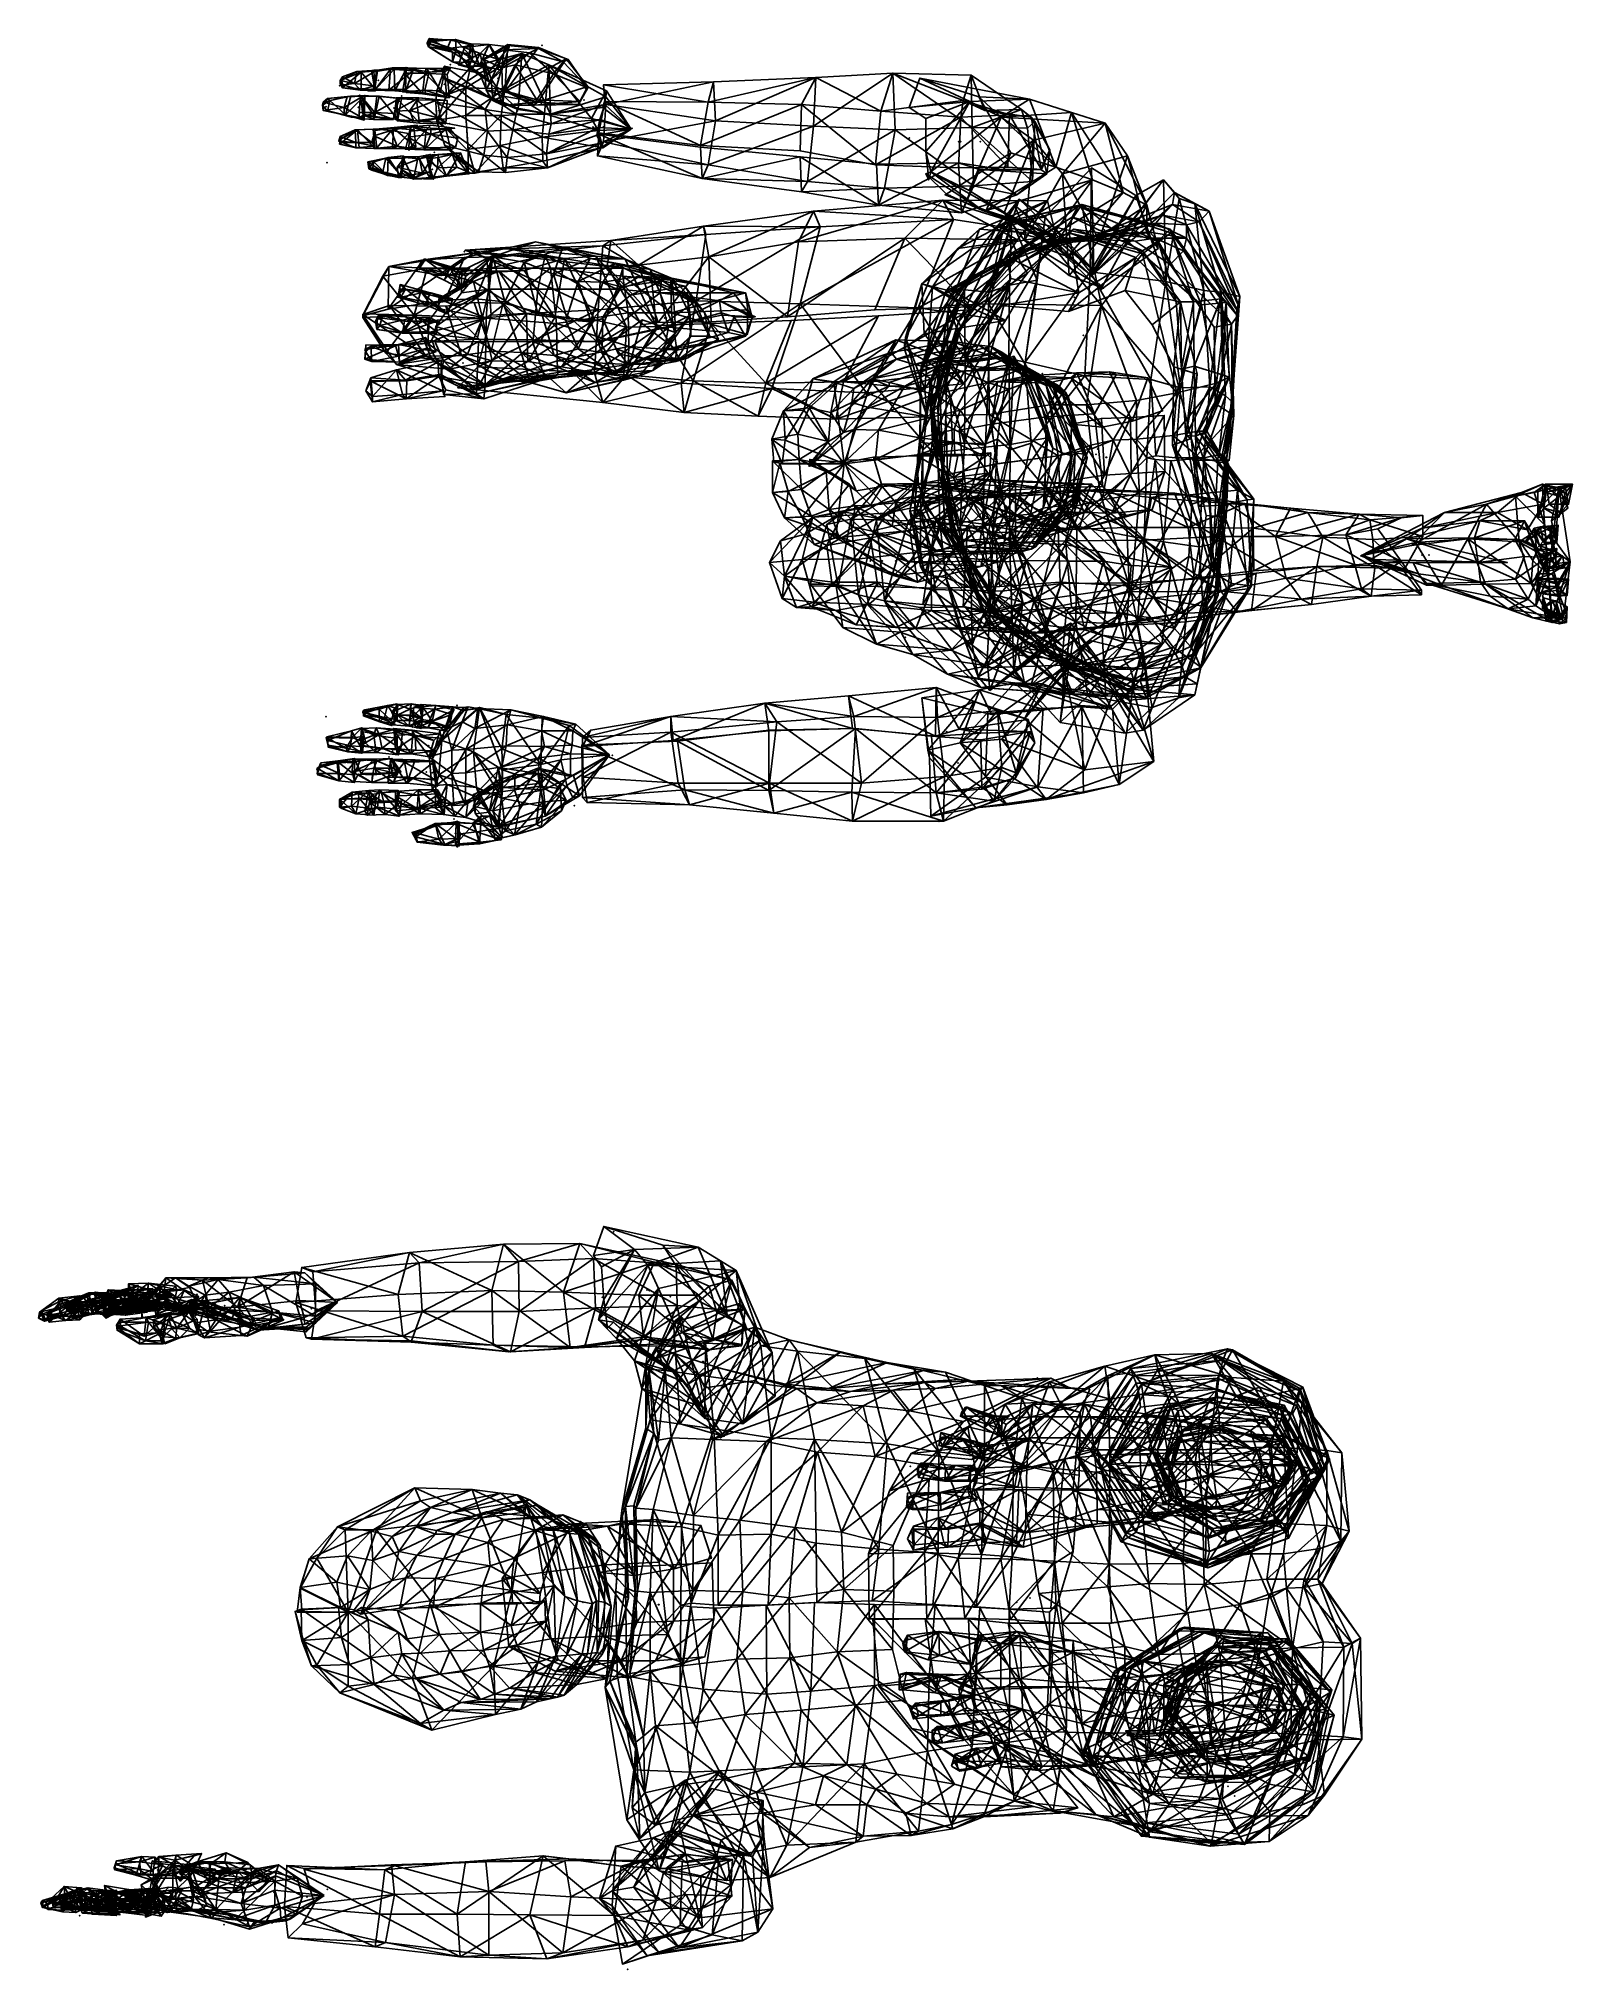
# Model space of a CAD drawing. Extents: x 4.9 to 9.1, y -6.1 to 13.5.
# Drawn here: x 5.637 to 9.056, y 9.18 to 13.485 of the extents above; entities that cross this region are included whole.
import ezdxf

# ---------------------------------------------------------------- set-up
doc = ezdxf.new("R2010")
doc.units = 0
doc.layers.get('0').update_dxf_attribs({"linetype": 'CONTINUOUS'})

msp = doc.modelspace()

# ---------------------------------------------------------------- linework, layer by layer
at = {"color": 0}
for p in [(6.5076, 13.4702, -1.905), (6.596, 13.4452, -1.8767), (6.5993, 13.4452, -1.8717), (6.6793, 13.4452, -1.9083), (6.681, 13.4335, -1.8883), (6.7593, 13.4702, -1.9217), (6.3893, 13.4119, -1.94), (6.3943, 13.3919, -1.94), (6.456, 13.4202, -1.94), (6.4576, 13.4035, -1.9583), (6.4593, 13.4019, -1.9567), (6.5476, 13.3952, -1.9517), (6.5543, 13.4269, -1.9483), (6.596, 13.4252, -1.9017), (6.661, 13.3969, -1.8733), (6.6693, 13.4219, -1.8917), (6.3076, 13.3802, -1.9417), (6.3526, 13.3585, -1.9533), (6.3876, 13.3852, -1.945), (6.446, 13.3569, -1.9483), (6.541, 13.3835, -1.945), (6.5426, 13.3635, -1.9567), (6.5443, 13.3519, -1.9433), (6.8526, 13.3485, -1.865), (6.856, 13.3735, -1.8817), (7.6276, 13.3852, -1.755), (6.2776, 13.3335, -1.945), (6.3493, 13.3319, -1.955), (6.3593, 13.3319, -1.955), (6.4293, 13.3302, -1.9583), (6.4343, 13.3319, -1.9583), (6.5243, 13.3235, -1.9533), (6.5293, 13.3252, -1.9667), (6.7043, 13.3235, -1.9), (6.7576, 13.3402, -1.89), (6.7793, 13.3369, -1.8833), (6.3093, 13.2619, -1.9583), (6.386, 13.2635, -1.9617), (6.386, 13.2635, -1.9617), (6.4576, 13.2869, -1.9617), (6.461, 13.2619, -1.9717), (6.4626, 13.2635, -1.97), (6.5526, 13.2952, -1.9617), (6.561, 13.2652, -1.965), (6.8726, 13.2885, -1.9167), (6.8726, 13.2885, -1.9167), (6.896, 13.2885, -1.905), (6.9593, 13.2852, -1.915), (7.5776, 13.2635, -1.8717), (6.4626, 13.2369, -1.98), (6.5193, 13.2319, -1.9483), (6.5676, 13.2302, -1.9467), (6.5693, 13.2252, -1.9283), (7.6876, 13.2552, -1.875), (7.6876, 13.2552, -1.875), (7.6926, 13.2552, -1.825), (7.736, 13.2552, -1.8583), (6.2793, 13.2085, -1.97), (6.4476, 13.2019, -1.96), (6.4476, 13.2019, -1.96), (6.5143, 13.1935, -1.9517), (6.5143, 13.1935, -1.9517), (6.5826, 13.2069, -1.9433), (6.5943, 13.1869, -1.94), (6.5943, 13.1869, -1.9617), (7.6693, 13.1352, -1.825), (7.9693, 13.0952, -0.9483), (7.9693, 13.0952, -0.9483), (8.0126, 13.0585, -1.9683), (6.586, 13.0102, -2.5933), (6.566, 12.9485, -2.5883), (7.2143, 12.8719, -4.1117), (7.946, 12.9085, -1.925), (6.371, 12.8619, -4.1133), (6.5743, 12.8585, -2.5933), (6.5743, 12.8585, -2.5933), (6.576, 12.8585, -2.595), (6.576, 12.8585, -2.595), (7.0326, 12.8619, -3.8617), (7.0326, 12.8619, -3.8617), (7.0343, 12.8619, -3.8617), (7.0343, 12.8619, -3.8617), (7.036, 12.8619, -4.1117), (7.966, 12.8235, -2.5667), (7.966, 12.8235, -2.5667), (6.5826, 12.7619, -2.5967), (7.8743, 12.7385, -0.58), (7.4026, 12.6519, -0.57), (7.8776, 12.5585, -0.58), (7.8776, 12.5585, -0.58), (7.8776, 12.5585, -0.58), (7.8776, 12.5585, -0.58), (7.9943, 12.5585, -1.915), (7.9943, 12.5585, -1.915), (7.9976, 12.5702, -1.9617), (7.9976, 12.5702, -1.96), (8.016, 12.5519, -0.7667), (8.0176, 12.5519, -0.7667), (7.3993, 12.4352, -0.5667), (7.5026, 12.4202, -3.8767), (7.8793, 12.4002, -0.58), (7.9643, 12.3552, -2.5667), (7.9643, 12.3552, -2.565), (7.491, 12.3202, -3.8667), (7.516, 12.3202, -3.885), (7.5176, 12.3202, -3.885), (7.5476, 12.3202, -3.88), (8.721, 12.3335, -3.3183), (8.721, 12.3335, -3.3117), (8.736, 12.3335, -3.3167), (8.736, 12.3335, -3.315), (8.946, 12.3252, -3.1383), (8.9593, 12.3335, -3.2967), (9.0176, 12.3335, -3.9633), (7.476, 12.2202, -3.8567), (8.046, 12.2069, -1.905), (7.5693, 12.1502, -3.8833), (7.9076, 12.1285, -2.7767), (7.9676, 12.0302, -0.9483), (7.9676, 12.0302, -0.9483), (6.2776, 11.9735, -1.9733), (6.361, 11.9819, -1.9467), (6.4293, 11.9802, -1.9617), (6.4293, 11.9769, -1.9533), (6.5693, 11.9985, -1.9417), (6.4376, 11.9452, -1.9767), (6.471, 11.9502, -1.9567), (6.4926, 11.9652, -1.9667), (6.4926, 11.9652, -1.96), (6.5376, 11.9502, -1.955), (6.551, 11.9669, -1.9483), (7.661, 11.9402, -1.7783), (6.2876, 11.9202, -1.99), (6.351, 11.8969, -1.9533), (6.3576, 11.9169, -1.9717), (6.3626, 11.9169, -1.9717), (6.4176, 11.8835, -1.9667), (6.426, 11.8969, -1.955), (6.431, 11.9219, -1.9633), (6.431, 11.9202, -1.9633), (6.506, 11.9085, -1.9517), (6.5243, 11.9135, -1.9533), (6.871, 11.8835, -1.9167), (6.871, 11.8835, -1.9167), (6.916, 11.8869, -1.8983), (6.2576, 11.8552, -1.99), (6.341, 11.8552, -1.975), (6.3426, 11.8552, -1.9733), (6.346, 11.8669, -2.0033), (6.4176, 11.8552, -1.9683), (6.426, 11.8535, -1.9767), (6.501, 11.8502, -1.955), (6.5143, 11.8485, -1.9517), (7.686, 11.8702, -1.875), (7.686, 11.8702, -1.875), (7.686, 11.8702, -1.875), (7.686, 11.8702, -1.875), (6.3393, 11.8302, -1.98), (6.3676, 11.8069, -1.975), (6.416, 11.8285, -1.9717), (6.4326, 11.8035, -1.9767), (6.696, 11.8369, -1.995), (6.701, 11.8369, -1.8767), (6.7593, 11.8235, -1.9883), (6.7593, 11.8235, -1.9883), (6.821, 11.8085, -1.9783), (6.3093, 11.7819, -1.9767), (6.3743, 11.7869, -1.965), (6.3743, 11.7869, -1.965), (6.3743, 11.7569, -1.955), (6.376, 11.7602, -1.96), (6.436, 11.7769, -1.9617), (6.436, 11.7769, -1.9617), (6.521, 11.7769, -1.9683), (6.5276, 11.7785, -1.96), (6.831, 11.7752, -1.91), (6.4393, 11.7519, -1.945), (6.5626, 11.7452, -1.885), (6.566, 11.7135, -1.8783), (6.5676, 11.7135, -1.8783), (6.6493, 11.7302, -1.8733), (6.6493, 11.7185, -1.8733), (7.6443, 11.7402, -1.8517), (6.4776, 11.7002, -1.885), (6.5693, 11.6835, -1.8767), (6.571, 11.6835, -1.87), (6.9184, 10.8253, -0.7933), (5.8401, 10.682, -1.315), (5.8418, 10.682, -1.3117), (5.8501, 10.6886, -1.3367), (5.8851, 10.6803, -1.2317), (5.9151, 10.6803, -1.2517), (5.9351, 10.6836, -1.2767), (5.9901, 10.6853, -1.3383), (6.8934, 10.6786, -0.93), (6.9934, 10.6953, -0.85), (6.9968, 10.6953, -0.9), (6.9984, 10.6936, -0.9), (7.0451, 10.6803, -0.8817), (5.6451, 10.6386, -1.3083), (5.6584, 10.6386, -1.255), (5.6884, 10.6653, -1.4267), (5.6984, 10.6536, -1.3667), (5.7068, 10.6536, -1.26), (5.7134, 10.6553, -1.2867), (5.7218, 10.657, -1.2833), (5.7234, 10.6453, -1.1967), (5.7318, 10.6486, -1.2233), (5.7351, 10.6436, -1.2133), (5.7684, 10.6653, -1.3383), (5.7684, 10.6653, -1.3383), (5.7818, 10.6503, -1.1683), (5.7884, 10.6653, -1.26), (5.7918, 10.6686, -1.1817), (5.7918, 10.6686, -1.185), (5.7918, 10.667, -1.2583), (5.7984, 10.657, -1.2283), (5.8284, 10.672, -1.2917), (5.8484, 10.6686, -1.375), (5.8484, 10.6686, -1.375), (5.8734, 10.667, -1.1267), (5.8768, 10.662, -1.1717), (5.8784, 10.6686, -1.1583), (5.8818, 10.6736, -1.1917), (5.8818, 10.6686, -1.235), (5.8901, 10.6603, -1.2017), (5.9068, 10.662, -1.3217), (5.9168, 10.6686, -1.36), (5.9168, 10.6686, -1.36), (5.9534, 10.667, -1.3067), (5.9568, 10.6486, -1.31), (5.9751, 10.6653, -1.3233), (5.9868, 10.6386, -1.0667), (5.9934, 10.6603, -1.3383), (6.0518, 10.6603, -1.015), (6.2218, 10.6636, -1.1467), (6.2218, 10.6636, -1.1467), (6.2451, 10.6536, -1.1383), (6.3018, 10.6686, -1.1217), (5.8168, 10.6203, -1.1017), (5.9118, 10.5986, -1.095), (5.9151, 10.6236, -1.1133), (5.9168, 10.5936, -1.0917), (5.9884, 10.622, -1.09), (5.9884, 10.6036, -1.1167), (5.9951, 10.6186, -1.075), (6.0568, 10.632, -1.17), (6.0984, 10.6253, -1.1383), (6.1201, 10.622, -1.1333), (6.1801, 10.6303, -1.0717), (6.1851, 10.6086, -1.0967), (6.9718, 10.5753, -0.8533), (7.1168, 10.5353, 0.0633), (7.1184, 10.5353, 0.0617), (7.8634, 10.4986, -0.63), (8.2401, 10.4486, -2.5033), (8.2351, 10.387, -2.505), (7.7868, 10.3486, -0.6417), (7.5801, 10.302, -4.1117), (8.2384, 10.3003, -3.8617), (8.2384, 10.3003, -3.8617), (8.2384, 10.3003, -3.8617), (8.2384, 10.3003, -3.8617), (8.2401, 10.3003, -4.1117), (8.2418, 10.297, -2.5117), (8.2418, 10.297, -2.5117), (8.2418, 10.297, -2.5117), (8.2418, 10.297, -2.5117), (8.4184, 10.3103, -4.1117), (8.2134, 10.262, -1.12), (8.2134, 10.262, -1.12), (6.8451, 10.1786, 0.3833), (8.2484, 10.2003, -2.5167), (6.3818, 10.092, 0.31), (6.8501, 9.9986, 0.3833), (6.8501, 9.9986, 0.3833), (6.8501, 9.9986, 0.3833), (6.8501, 9.9986, 0.3833), (7.0184, 9.9936, 0.2233), (7.0201, 9.9936, 0.225), (7.8168, 9.9986, -0.6017), (7.8168, 9.9986, -0.6017), (7.8468, 10.0086, -0.635), (7.8468, 10.0086, -0.635), (6.3768, 9.8753, 0.3133), (8.2534, 9.8586, -2.5033), (6.8501, 9.8403, 0.385), (7.5701, 9.7753, -4.085), (8.2118, 9.7936, -1.12), (8.2118, 9.7936, -1.12), (8.2368, 9.7736, -3.8617), (8.2368, 9.7736, -3.8617), (8.2384, 9.7736, -4.085), (8.2451, 9.7736, -3.8467), (8.2451, 9.7736, -3.8467), (8.2401, 9.7586, -2.5117), (8.2401, 9.7586, -2.5117), (8.2668, 9.7586, -2.4967), (8.2668, 9.7586, -2.4967), (8.3968, 9.7653, -4.085), (7.8501, 9.647, -0.56), (8.2818, 9.6586, -2.4883), (8.2884, 9.5886, -2.4933), (8.3034, 9.567, -1.3167), (7.1151, 9.4703, 0.0633), (7.1168, 9.4703, 0.0617), (5.8068, 9.4086, -1.1533), (5.8884, 9.4086, -1.105), (5.8901, 9.417, -1.105), (5.8951, 9.407, -1.135), (5.8968, 9.407, -1.1333), (5.9018, 9.402, -1.1667), (5.9734, 9.4053, -1.11), (5.9784, 9.4053, -1.1217), (6.0651, 9.397, -1.2033), (7.0051, 9.412, -0.9717), (5.7234, 9.347, -1.2433), (5.7268, 9.342, -1.245), (5.7501, 9.352, -1.3817), (5.7851, 9.3503, -1.215), (5.7884, 9.357, -1.4583), (5.8218, 9.3436, -1.355), (5.8501, 9.3436, -1.4317), (5.9901, 9.3436, -1.4033), (6.1618, 9.352, -1.1017), (6.2351, 9.342, -1.1917), (6.2351, 9.342, -1.1917), (6.2801, 9.3586, -1.18), (5.6468, 9.3236, -1.3767), (5.6701, 9.332, -1.2883), (5.6968, 9.3203, -1.425), (5.7068, 9.337, -1.48), (5.7134, 9.3236, -1.325), (5.7251, 9.332, -1.3467), (5.7251, 9.3303, -1.3467), (5.7284, 9.3003, -1.3583), (5.7334, 9.3303, -1.2917), (5.7351, 9.337, -1.2717), (5.7351, 9.337, -1.2717), (5.7618, 9.332, -1.3983), (5.7668, 9.3303, -1.3967), (5.7884, 9.3353, -1.24), (5.7884, 9.3353, -1.24), (5.7884, 9.3286, -1.295), (5.7918, 9.3203, -1.2667), (5.7984, 9.3303, -1.3217), (5.8034, 9.322, -1.315), (5.8068, 9.332, -1.3483), (5.8334, 9.3336, -1.3783), (5.8334, 9.3336, -1.3767), (5.8451, 9.3203, -1.3983), (5.8534, 9.337, -1.4333), (5.8668, 9.322, -1.2117), (5.8751, 9.3286, -1.21), (5.8768, 9.337, -1.2883), (5.8801, 9.337, -1.3917), (5.8868, 9.3386, -1.2817), (5.9001, 9.3403, -1.34), (5.9034, 9.3336, -1.4), (5.9051, 9.327, -1.3983), (5.9184, 9.337, -1.34), (5.9434, 9.3336, -1.3683), (5.9601, 9.337, -1.38), (6.9951, 9.3103, -0.9), (6.9951, 9.3103, -0.9), (6.9968, 9.312, -0.9), (6.9968, 9.312, -0.9), (6.0501, 9.2803, -1.21), (6.1018, 9.282, -1.1767), (6.1018, 9.282, -1.1767), (6.1568, 9.2836, -1.14), (6.9501, 9.1803, -0.885)]:
    msp.add_point(p, dxfattribs=at)
for points in [[(6.5026, 13.4752, -1.9033), (6.5026, 13.4752, -1.8917), (6.5076, 13.4852, -1.8967)], [(6.5476, 13.4635, -1.8567), (6.5076, 13.4852, -1.8967), (6.5026, 13.4752, -1.8917)], [(6.5026, 13.4752, -1.9033), (6.506, 13.4819, -1.9), (6.511, 13.4785, -1.915)], [(6.5026, 13.4752, -1.9033), (6.511, 13.4785, -1.915), (6.506, 13.4669, -1.91)], [(6.5026, 13.4752, -1.9033), (6.5076, 13.4669, -1.9017), (6.5026, 13.4752, -1.8917)], [(6.5026, 13.4752, -1.9033), (6.506, 13.4669, -1.91), (6.5076, 13.4669, -1.9017)], [(6.5593, 13.4552, -1.8633), (6.5026, 13.4752, -1.8917), (6.5076, 13.4669, -1.9017)], [(6.5026, 13.4752, -1.8917), (6.5593, 13.4552, -1.8633), (6.5476, 13.4635, -1.8567)], [(6.566, 13.4835, -1.8733), (6.511, 13.4785, -1.915), (6.506, 13.4819, -1.9)], [(6.5676, 13.4602, -1.9117), (6.506, 13.4669, -1.91), (6.511, 13.4785, -1.915)], [(6.5076, 13.4852, -1.8967), (6.5476, 13.4635, -1.8567), (6.556, 13.4819, -1.88)], [(6.511, 13.4785, -1.915), (6.566, 13.4835, -1.8733), (6.5676, 13.4602, -1.9117)], [(6.606, 13.4702, -1.8733), (6.556, 13.4819, -1.88), (6.5476, 13.4635, -1.8567)], [(6.6043, 13.4419, -1.9117), (6.5676, 13.4602, -1.9117), (6.566, 13.4835, -1.8733)], [(6.566, 13.4835, -1.8733), (6.6043, 13.4719, -1.8783), (6.6043, 13.4419, -1.9117)], [(6.5593, 13.4335, -1.905), (6.5076, 13.4669, -1.9017), (6.506, 13.4669, -1.91)], [(6.506, 13.4669, -1.91), (6.5676, 13.4602, -1.9117), (6.5593, 13.4335, -1.905)], [(6.5076, 13.4669, -1.9017), (6.5593, 13.4335, -1.905), (6.5593, 13.4552, -1.8633)], [(6.5476, 13.4635, -1.8567), (6.5976, 13.4502, -1.8517), (6.606, 13.4702, -1.8733)], [(6.5976, 13.4502, -1.8517), (6.5476, 13.4635, -1.8567), (6.5593, 13.4552, -1.8633)], [(6.596, 13.4219, -1.8983), (6.5593, 13.4335, -1.905), (6.5676, 13.4602, -1.9117)], [(6.596, 13.4319, -1.8617), (6.5593, 13.4552, -1.8633), (6.5593, 13.4335, -1.905)], [(6.5593, 13.4552, -1.8633), (6.596, 13.4319, -1.8617), (6.5976, 13.4502, -1.8517)], [(6.5593, 13.4335, -1.905), (6.596, 13.4219, -1.8983), (6.596, 13.4319, -1.8617)], [(6.5676, 13.4602, -1.9117), (6.6043, 13.4419, -1.9117), (6.596, 13.4219, -1.8983)], [(6.621, 13.4519, -1.9167), (6.5726, 13.4269, -1.895), (6.586, 13.4652, -1.9083)], [(6.5726, 13.4269, -1.895), (6.621, 13.4519, -1.9167), (6.6043, 13.4185, -1.9083)], [(6.641, 13.4719, -1.8833), (6.586, 13.4652, -1.9083), (6.601, 13.4735, -1.885)], [(6.586, 13.4652, -1.9083), (6.641, 13.4719, -1.8833), (6.621, 13.4519, -1.9167)], [(6.7143, 13.4519, -1.9233), (6.5893, 13.3752, -2), (6.5993, 13.4219, -1.9617)], [(6.5893, 13.3752, -2), (6.7143, 13.4519, -1.9233), (6.676, 13.3735, -1.9883)], [(6.631, 13.4235, -1.865), (6.5993, 13.4352, -1.8533), (6.5893, 13.4235, -1.8667)], [(6.6193, 13.4252, -1.8633), (6.601, 13.4735, -1.885), (6.5943, 13.4435, -1.855)], [(6.7143, 13.4519, -1.9233), (6.5993, 13.4219, -1.9617), (6.6193, 13.4085, -1.9267)], [(6.601, 13.4735, -1.885), (6.6193, 13.4252, -1.8633), (6.641, 13.4719, -1.8833)], [(6.6326, 13.4002, -1.915), (6.6043, 13.4185, -1.9083), (6.621, 13.4519, -1.9167)], [(6.6693, 13.4152, -1.87), (6.641, 13.4719, -1.8833), (6.6193, 13.4252, -1.8633)], [(6.6193, 13.4085, -1.9267), (6.706, 13.3269, -1.9033), (6.7143, 13.4519, -1.9233)], [(6.6626, 13.4385, -1.92), (6.621, 13.4519, -1.9167), (6.641, 13.4719, -1.8833)], [(6.621, 13.4519, -1.9167), (6.6626, 13.4385, -1.92), (6.6326, 13.4002, -1.915)], [(6.6293, 13.4402, -1.9383), (6.6826, 13.4719, -1.9417), (6.6343, 13.3702, -1.9267)], [(6.6293, 13.4385, -1.9333), (6.6743, 13.4602, -1.9267), (6.6826, 13.4702, -1.9433)], [(6.6293, 13.4385, -1.9333), (6.6693, 13.4202, -1.895), (6.6743, 13.4602, -1.9267)], [(6.6343, 13.3702, -1.9267), (6.646, 13.3952, -1.9317), (6.6293, 13.4402, -1.9383)], [(6.6693, 13.4202, -1.895), (6.6293, 13.4385, -1.9333), (6.646, 13.3952, -1.9317)], [(6.676, 13.3669, -1.9433), (6.6343, 13.3702, -1.9267), (6.6826, 13.4719, -1.9417)], [(6.641, 13.4719, -1.8833), (6.686, 13.4669, -1.9), (6.6626, 13.4385, -1.92)], [(6.641, 13.4719, -1.8833), (6.6693, 13.4152, -1.87), (6.686, 13.4669, -1.9)], [(6.731, 13.4535, -1.895), (6.6743, 13.4602, -1.9267), (6.6693, 13.4202, -1.895)], [(6.6693, 13.4202, -1.895), (6.6993, 13.4269, -1.8683), (6.731, 13.4535, -1.895)], [(6.751, 13.4635, -1.92), (6.6826, 13.4702, -1.9433), (6.6743, 13.4602, -1.9267)], [(6.6743, 13.4602, -1.9267), (6.731, 13.4535, -1.895), (6.751, 13.4635, -1.92)], [(6.6826, 13.4719, -1.9417), (6.751, 13.4652, -1.915), (6.676, 13.3669, -1.9433)], [(6.8126, 13.4402, -1.8867), (6.676, 13.3669, -1.9433), (6.751, 13.4652, -1.915)], [(6.7743, 13.4269, -1.9183), (6.676, 13.3735, -1.9883), (6.7143, 13.4519, -1.9233)], [(6.676, 13.3669, -1.9433), (6.8126, 13.4402, -1.8867), (6.7493, 13.3435, -1.9433)], [(6.7843, 13.4069, -1.8533), (6.731, 13.4535, -1.895), (6.6993, 13.4269, -1.8683)], [(6.7776, 13.3169, -1.8633), (6.7143, 13.4519, -1.9233), (6.706, 13.3269, -1.9033)], [(6.7143, 13.4519, -1.9233), (6.7776, 13.3169, -1.8633), (6.7743, 13.4269, -1.9183)], [(6.806, 13.4335, -1.875), (6.751, 13.4635, -1.92), (6.731, 13.4535, -1.895)], [(6.731, 13.4535, -1.895), (6.7843, 13.4069, -1.8533), (6.806, 13.4335, -1.875)], [(6.861, 13.3785, -1.8833), (6.7493, 13.3435, -1.9433), (6.8126, 13.4402, -1.8867)], [(6.751, 13.4635, -1.92), (6.806, 13.4335, -1.875), (6.8176, 13.4385, -1.8917)], [(6.861, 13.3752, -1.8833), (6.806, 13.4335, -1.875), (6.7843, 13.4069, -1.8533)], [(6.861, 13.3752, -1.8833), (6.8176, 13.4385, -1.8917), (6.806, 13.4335, -1.875)], [(6.3093, 13.3852, -1.9417), (6.3143, 13.4002, -1.9417), (6.3093, 13.3919, -1.9467)], [(6.3093, 13.3852, -1.9417), (6.3126, 13.3935, -1.9267), (6.3143, 13.4002, -1.9417)], [(6.341, 13.3852, -1.965), (6.3093, 13.3919, -1.9467), (6.3143, 13.4002, -1.9417)], [(6.3093, 13.3852, -1.9417), (6.3143, 13.3752, -1.94), (6.3126, 13.3935, -1.9267)], [(6.3093, 13.3852, -1.9417), (6.3093, 13.3919, -1.9467), (6.316, 13.3819, -1.9467)], [(6.341, 13.3852, -1.965), (6.316, 13.3819, -1.9467), (6.3093, 13.3919, -1.9467)], [(6.346, 13.4119, -1.9467), (6.3143, 13.4002, -1.9417), (6.3126, 13.3935, -1.9267)], [(6.3126, 13.3935, -1.9267), (6.356, 13.4102, -1.9267), (6.346, 13.4119, -1.9467)], [(6.356, 13.4102, -1.9267), (6.3126, 13.3935, -1.9267), (6.3143, 13.3752, -1.94)], [(6.3143, 13.4002, -1.9417), (6.346, 13.4119, -1.9467), (6.341, 13.3852, -1.965)], [(6.3143, 13.3752, -1.94), (6.356, 13.3702, -1.9333), (6.356, 13.4102, -1.9267)], [(6.391, 13.4152, -1.9483), (6.341, 13.3852, -1.965), (6.346, 13.4119, -1.9467)], [(6.341, 13.3852, -1.965), (6.391, 13.4152, -1.9483), (6.3843, 13.3802, -1.9683)], [(6.346, 13.4119, -1.9467), (6.3926, 13.4135, -1.9233), (6.391, 13.4152, -1.9483)], [(6.3926, 13.4135, -1.9233), (6.346, 13.4119, -1.9467), (6.356, 13.4102, -1.9267)], [(6.356, 13.4102, -1.9267), (6.386, 13.3735, -1.935), (6.3926, 13.4135, -1.9233)], [(6.386, 13.3735, -1.935), (6.356, 13.4102, -1.9267), (6.356, 13.3702, -1.9333)], [(6.426, 13.4202, -1.9567), (6.3793, 13.4102, -1.955), (6.3826, 13.4135, -1.945)], [(6.3793, 13.4102, -1.955), (6.426, 13.4202, -1.9567), (6.421, 13.4169, -1.965)], [(6.421, 13.4169, -1.965), (6.386, 13.3702, -1.9583), (6.3793, 13.4102, -1.955)], [(6.3826, 13.4135, -1.945), (6.4293, 13.4169, -1.935), (6.426, 13.4202, -1.9567)], [(6.4293, 13.4169, -1.935), (6.3826, 13.4135, -1.945), (6.3843, 13.4152, -1.9317)], [(6.4293, 13.4169, -1.935), (6.3843, 13.4152, -1.9317), (6.386, 13.3702, -1.9367)], [(6.386, 13.3702, -1.9583), (6.421, 13.4169, -1.965), (6.4176, 13.3702, -1.9667)], [(6.386, 13.3702, -1.9367), (6.431, 13.3685, -1.9367), (6.4293, 13.4169, -1.935)], [(6.471, 13.4135, -1.975), (6.4176, 13.3702, -1.9667), (6.421, 13.4169, -1.965)], [(6.4176, 13.3702, -1.9667), (6.471, 13.4135, -1.975), (6.4543, 13.3669, -1.965)], [(6.4593, 13.4202, -1.9567), (6.421, 13.4169, -1.965), (6.426, 13.4202, -1.9567)], [(6.421, 13.4169, -1.965), (6.4593, 13.4202, -1.9567), (6.471, 13.4135, -1.975)], [(6.4593, 13.4202, -1.9567), (6.426, 13.4202, -1.9567), (6.4293, 13.4169, -1.935)], [(6.4293, 13.4169, -1.935), (6.456, 13.4169, -1.9317), (6.4593, 13.4202, -1.9567)], [(6.456, 13.4169, -1.9317), (6.4293, 13.4169, -1.935), (6.431, 13.3685, -1.9367)], [(6.431, 13.3685, -1.9367), (6.4543, 13.3735, -1.93), (6.456, 13.4169, -1.9317)], [(6.5076, 13.4102, -1.9733), (6.4476, 13.3669, -1.9667), (6.4576, 13.4202, -1.9683)], [(6.4476, 13.3669, -1.9667), (6.5076, 13.4102, -1.9733), (6.4976, 13.3702, -1.975)], [(6.4976, 13.4085, -1.9267), (6.4526, 13.4202, -1.94), (6.4526, 13.4085, -1.9317)], [(6.501, 13.4185, -1.9583), (6.4576, 13.4202, -1.9683), (6.4526, 13.4202, -1.94)], [(6.4526, 13.4202, -1.94), (6.4976, 13.4085, -1.9267), (6.501, 13.4185, -1.9583)], [(6.4926, 13.3619, -1.9417), (6.4526, 13.4085, -1.9317), (6.456, 13.3652, -1.94)], [(6.4526, 13.4085, -1.9317), (6.4926, 13.3619, -1.9417), (6.4976, 13.4085, -1.9267)], [(6.4576, 13.4202, -1.9683), (6.501, 13.4185, -1.9583), (6.5076, 13.4102, -1.9733)], [(6.5526, 13.3535, -1.9433), (6.4976, 13.4085, -1.9267), (6.4926, 13.3619, -1.9417)], [(6.5543, 13.4185, -1.9467), (6.501, 13.4185, -1.9583), (6.4976, 13.4085, -1.9267)], [(6.4976, 13.4085, -1.9267), (6.5476, 13.4052, -1.9267), (6.5543, 13.4185, -1.9467)], [(6.5326, 13.3685, -1.975), (6.4976, 13.3702, -1.975), (6.5076, 13.4102, -1.9733)], [(6.4976, 13.4085, -1.9267), (6.5526, 13.3535, -1.9433), (6.5476, 13.4052, -1.9267)], [(6.5426, 13.4119, -1.965), (6.5076, 13.4102, -1.9733), (6.501, 13.4185, -1.9583)], [(6.501, 13.4185, -1.9583), (6.5543, 13.4185, -1.9467), (6.5426, 13.4119, -1.965)], [(6.5076, 13.4102, -1.9733), (6.5426, 13.4119, -1.965), (6.5326, 13.3685, -1.975)], [(6.6326, 13.3269, -1.93), (6.536, 13.4002, -1.9167), (6.5243, 13.3685, -1.935)], [(6.6426, 13.3535, -1.9233), (6.541, 13.4235, -1.955), (6.536, 13.3985, -1.9183)], [(6.536, 13.4002, -1.9167), (6.6326, 13.3269, -1.93), (6.6476, 13.3535, -1.915)], [(6.6193, 13.4085, -1.9267), (6.546, 13.3602, -1.9617), (6.541, 13.4235, -1.955)], [(6.541, 13.4235, -1.955), (6.6426, 13.3535, -1.9233), (6.6193, 13.4085, -1.9267)], [(6.546, 13.3602, -1.9617), (6.5993, 13.4219, -1.9617), (6.5893, 13.3752, -2)], [(6.546, 13.3602, -1.9617), (6.6193, 13.4085, -1.9267), (6.5993, 13.4219, -1.9617)], [(6.6043, 13.4185, -1.9083), (6.5893, 13.4235, -1.8667), (6.5726, 13.4269, -1.895)], [(6.5893, 13.4235, -1.8667), (6.6076, 13.4119, -1.885), (6.631, 13.4235, -1.865)], [(6.5893, 13.4235, -1.8667), (6.6043, 13.4185, -1.9083), (6.6076, 13.4119, -1.885)], [(6.641, 13.3885, -1.8833), (6.6076, 13.4119, -1.885), (6.6043, 13.4185, -1.9083)], [(6.6043, 13.4185, -1.9083), (6.6326, 13.4002, -1.915), (6.641, 13.3885, -1.8833)], [(6.641, 13.3885, -1.8833), (6.631, 13.4235, -1.865), (6.6076, 13.4119, -1.885)], [(6.706, 13.3269, -1.9033), (6.6193, 13.4085, -1.9267), (6.6426, 13.3535, -1.9233)], [(6.631, 13.4235, -1.865), (6.641, 13.3885, -1.8833), (6.6693, 13.4152, -1.8683)], [(6.646, 13.3952, -1.9317), (6.6343, 13.3702, -1.9267), (6.6493, 13.3469, -1.8783)], [(6.646, 13.3952, -1.9317), (6.6576, 13.3769, -1.8667), (6.6693, 13.4202, -1.895)], [(6.646, 13.3952, -1.9317), (6.6493, 13.3469, -1.8783), (6.6576, 13.3769, -1.8667)], [(6.671, 13.3702, -1.86), (6.6693, 13.4202, -1.895), (6.6576, 13.3769, -1.8667)], [(6.6693, 13.4202, -1.895), (6.671, 13.3702, -1.86), (6.6993, 13.4269, -1.8683)], [(6.7476, 13.3485, -1.86), (6.6993, 13.4269, -1.8683), (6.671, 13.3702, -1.86)], [(6.676, 13.3735, -1.9883), (6.7743, 13.4269, -1.9183), (6.7643, 13.3185, -1.9867)], [(6.6993, 13.4269, -1.8683), (6.7476, 13.3485, -1.86), (6.7843, 13.4069, -1.8533)], [(6.8443, 13.3452, -1.89), (6.7843, 13.4069, -1.8533), (6.7476, 13.3485, -1.86)], [(6.8693, 13.3069, -1.99), (6.7643, 13.3185, -1.9867), (6.7743, 13.4269, -1.9183)], [(6.901, 13.3552, -1.8833), (6.7743, 13.4269, -1.9183), (6.7776, 13.3169, -1.8633)], [(6.7743, 13.4269, -1.9183), (6.9026, 13.3685, -1.9233), (6.8693, 13.3069, -1.99)], [(6.7743, 13.4269, -1.9183), (6.901, 13.3552, -1.8833), (6.9026, 13.3685, -1.9233)], [(6.7843, 13.4069, -1.8533), (6.8443, 13.3452, -1.89), (6.861, 13.3752, -1.8833)], [(6.896, 13.3819, -1.9183), (7.1293, 13.3435, -1.8233), (7.141, 13.3885, -1.9167)], [(7.141, 13.3885, -1.9167), (6.901, 13.3385, -1.9967), (6.896, 13.3819, -1.9183)], [(6.901, 13.3385, -1.9967), (7.141, 13.3885, -1.9167), (7.146, 13.3019, -2.0083)], [(7.1293, 13.3435, -1.8233), (7.3376, 13.3385, -1.7867), (7.3693, 13.3985, -1.905)], [(7.3693, 13.3985, -1.905), (7.141, 13.3885, -1.9167), (7.1293, 13.3435, -1.8233)], [(7.3693, 13.3985, -1.905), (7.146, 13.3019, -2.0083), (7.141, 13.3885, -1.9167)], [(7.146, 13.3019, -2.0083), (7.3693, 13.3985, -1.905), (7.3643, 13.2902, -2.0083)], [(7.5143, 13.3235, -1.765), (7.3693, 13.3985, -1.905), (7.3376, 13.3385, -1.7867)], [(7.3643, 13.2902, -2.0083), (7.541, 13.4085, -1.885), (7.546, 13.2819, -1.995)], [(7.541, 13.4085, -1.885), (7.3643, 13.2902, -2.0083), (7.3693, 13.3985, -1.905)], [(7.3693, 13.3985, -1.905), (7.5143, 13.3235, -1.765), (7.541, 13.4085, -1.885)], [(7.6976, 13.3469, -1.7717), (7.541, 13.4085, -1.885), (7.5143, 13.3235, -1.765)], [(7.541, 13.4085, -1.885), (7.716, 13.4035, -1.8617), (7.7176, 13.2869, -1.9367)], [(7.541, 13.4085, -1.885), (7.6976, 13.3469, -1.7717), (7.716, 13.4035, -1.8617)], [(7.7176, 13.2869, -1.9367), (7.546, 13.2819, -1.995), (7.541, 13.4085, -1.885)], [(7.7126, 13.3452, -1.55), (7.601, 13.3969, -1.7933), (7.5776, 13.3319, -1.7833)], [(7.846, 13.3502, -1.5983), (7.7326, 13.3552, -1.8083), (7.601, 13.3969, -1.7933)], [(7.601, 13.3969, -1.7933), (7.7126, 13.3452, -1.55), (7.846, 13.3502, -1.5983)], [(7.746, 13.3252, -1.8117), (7.716, 13.4035, -1.8617), (7.6976, 13.3469, -1.7717)], [(7.716, 13.4035, -1.8617), (7.746, 13.3252, -1.8117), (7.8276, 13.3269, -1.8517)], [(7.8276, 13.3269, -1.8517), (7.7176, 13.2869, -1.9367), (7.716, 13.4035, -1.8617)], [(6.2693, 13.3369, -1.94), (6.281, 13.3519, -1.945), (6.271, 13.3435, -1.9533)], [(6.2693, 13.3369, -1.94), (6.286, 13.3469, -1.93), (6.281, 13.3519, -1.945)], [(6.2693, 13.3369, -1.94), (6.281, 13.3235, -1.9317), (6.286, 13.3469, -1.93)], [(6.3243, 13.3552, -1.955), (6.271, 13.3435, -1.9533), (6.281, 13.3519, -1.945)], [(6.271, 13.3435, -1.9533), (6.3243, 13.3552, -1.955), (6.3176, 13.3319, -1.98)], [(6.3326, 13.3569, -1.9367), (6.281, 13.3519, -1.945), (6.286, 13.3469, -1.93)], [(6.281, 13.3519, -1.945), (6.3326, 13.3569, -1.9367), (6.3243, 13.3552, -1.955)], [(6.321, 13.3152, -1.94), (6.286, 13.3469, -1.93), (6.281, 13.3235, -1.9317)], [(6.286, 13.3469, -1.93), (6.321, 13.3152, -1.94), (6.3326, 13.3569, -1.9367)], [(6.3093, 13.3852, -1.9417), (6.316, 13.3819, -1.9467), (6.3143, 13.3752, -1.935)], [(6.3543, 13.3702, -1.96), (6.3143, 13.3752, -1.935), (6.316, 13.3819, -1.9467)], [(6.3143, 13.3752, -1.935), (6.3543, 13.3702, -1.96), (6.3676, 13.3735, -1.9383)], [(6.316, 13.3819, -1.9467), (6.341, 13.3852, -1.965), (6.3543, 13.3702, -1.96)], [(6.3593, 13.3569, -1.965), (6.3176, 13.3319, -1.98), (6.3243, 13.3552, -1.955)], [(6.3176, 13.3319, -1.98), (6.3593, 13.3569, -1.965), (6.361, 13.3069, -1.9817)], [(6.3643, 13.3585, -1.9467), (6.3326, 13.3569, -1.9367), (6.321, 13.3152, -1.94)], [(6.321, 13.3152, -1.94), (6.3626, 13.3035, -1.9467), (6.3643, 13.3585, -1.9467)], [(6.3593, 13.3569, -1.965), (6.3243, 13.3552, -1.955), (6.3326, 13.3569, -1.9367)], [(6.3326, 13.3569, -1.9367), (6.3643, 13.3585, -1.9467), (6.3593, 13.3569, -1.965)], [(6.3843, 13.3802, -1.9683), (6.3543, 13.3702, -1.96), (6.341, 13.3852, -1.965)], [(6.386, 13.3202, -1.985), (6.351, 13.3202, -1.9767), (6.3543, 13.3585, -1.9633)], [(6.3543, 13.3702, -1.96), (6.3843, 13.3802, -1.9683), (6.3876, 13.3685, -1.9617)], [(6.3876, 13.3685, -1.9617), (6.3676, 13.3735, -1.9383), (6.3543, 13.3702, -1.96)], [(6.391, 13.3569, -1.9567), (6.3543, 13.3585, -1.9633), (6.3543, 13.3569, -1.935)], [(6.3543, 13.3585, -1.9633), (6.391, 13.3569, -1.9567), (6.386, 13.3202, -1.985)], [(6.386, 13.3119, -1.9383), (6.3543, 13.3569, -1.935), (6.3593, 13.3169, -1.9367)], [(6.3543, 13.3569, -1.935), (6.396, 13.3569, -1.9383), (6.391, 13.3569, -1.9567)], [(6.3543, 13.3569, -1.935), (6.386, 13.3119, -1.9383), (6.396, 13.3569, -1.9383)], [(6.3676, 13.3735, -1.9383), (6.3876, 13.3685, -1.9617), (6.371, 13.3685, -1.9467)], [(6.4176, 13.3702, -1.9667), (6.3826, 13.3735, -1.9317), (6.386, 13.3702, -1.9583)], [(6.3826, 13.3735, -1.9317), (6.4176, 13.3702, -1.9667), (6.4176, 13.3719, -1.9367)], [(6.4376, 13.3052, -1.9383), (6.396, 13.3569, -1.9383), (6.386, 13.3119, -1.9383)], [(6.441, 13.3519, -1.965), (6.386, 13.3202, -1.985), (6.391, 13.3569, -1.9567)], [(6.386, 13.3202, -1.985), (6.441, 13.3519, -1.965), (6.4293, 13.3185, -1.9817)], [(6.446, 13.3519, -1.9433), (6.391, 13.3569, -1.9567), (6.396, 13.3569, -1.9383)], [(6.391, 13.3569, -1.9567), (6.446, 13.3519, -1.9433), (6.441, 13.3519, -1.965)], [(6.396, 13.3569, -1.9383), (6.4376, 13.3052, -1.9383), (6.446, 13.3519, -1.9433)], [(6.4543, 13.3669, -1.965), (6.4176, 13.3719, -1.9367), (6.4176, 13.3702, -1.9667)], [(6.4176, 13.3719, -1.9367), (6.4543, 13.3669, -1.965), (6.4526, 13.3719, -1.935)], [(6.4843, 13.3535, -1.9583), (6.431, 13.3235, -1.99), (6.4343, 13.3535, -1.9617)], [(6.431, 13.3235, -1.99), (6.4843, 13.3535, -1.9583), (6.4643, 13.3252, -1.9833)], [(6.4793, 13.3485, -1.9317), (6.4343, 13.3535, -1.9617), (6.436, 13.3519, -1.935)], [(6.4343, 13.3535, -1.9617), (6.4793, 13.3485, -1.9317), (6.4843, 13.3535, -1.9583)], [(6.486, 13.2969, -1.9467), (6.436, 13.3519, -1.935), (6.436, 13.3019, -1.9467)], [(6.436, 13.3519, -1.935), (6.486, 13.2969, -1.9467), (6.4793, 13.3485, -1.9317)], [(6.4993, 13.3635, -1.95), (6.451, 13.3702, -1.9467), (6.4476, 13.3669, -1.9667)], [(6.4476, 13.3669, -1.9667), (6.4976, 13.3702, -1.975), (6.4993, 13.3635, -1.95)], [(6.526, 13.3485, -1.965), (6.4643, 13.3252, -1.9833), (6.4843, 13.3535, -1.9583)], [(6.4643, 13.3252, -1.9833), (6.526, 13.3485, -1.965), (6.5326, 13.3069, -1.9817)], [(6.5476, 13.3469, -1.9283), (6.4843, 13.3535, -1.9583), (6.4793, 13.3485, -1.9317)], [(6.5443, 13.2952, -1.9483), (6.4793, 13.3485, -1.9317), (6.486, 13.2969, -1.9467)], [(6.4793, 13.3485, -1.9317), (6.5443, 13.2952, -1.9483), (6.5476, 13.3469, -1.9283)], [(6.4843, 13.3535, -1.9583), (6.5476, 13.3469, -1.9283), (6.526, 13.3485, -1.965)], [(6.5443, 13.3552, -1.94), (6.4993, 13.3635, -1.95), (6.4976, 13.3702, -1.975)], [(6.4976, 13.3702, -1.975), (6.5326, 13.3685, -1.975), (6.5443, 13.3552, -1.94)], [(6.6326, 13.3269, -1.93), (6.5243, 13.3685, -1.935), (6.5226, 13.3435, -1.9433)], [(6.5893, 13.3752, -2), (6.526, 13.3035, -1.97), (6.546, 13.3602, -1.9617)], [(6.526, 13.3035, -1.97), (6.5893, 13.3752, -2), (6.5893, 13.3135, -2)], [(6.676, 13.3735, -1.9883), (6.5893, 13.3135, -2), (6.5893, 13.3752, -2)], [(6.5893, 13.3135, -2), (6.676, 13.3735, -1.9883), (6.6676, 13.3135, -1.995)], [(6.701, 13.3169, -1.905), (6.6476, 13.3535, -1.915), (6.6326, 13.3269, -1.93)], [(6.6726, 13.3569, -1.935), (6.6493, 13.3469, -1.8783), (6.6343, 13.3702, -1.9267)], [(6.6343, 13.3702, -1.9267), (6.676, 13.3669, -1.9433), (6.6726, 13.3569, -1.935)], [(6.6476, 13.3535, -1.915), (6.701, 13.3169, -1.905), (6.7043, 13.3302, -1.8967)], [(6.671, 13.3369, -1.875), (6.6576, 13.3769, -1.8667), (6.6493, 13.3469, -1.8783)], [(6.6493, 13.3469, -1.8783), (6.6726, 13.3569, -1.935), (6.671, 13.3369, -1.875)], [(6.6576, 13.3769, -1.8667), (6.671, 13.3369, -1.875), (6.671, 13.3702, -1.86)], [(6.7643, 13.3185, -1.9867), (6.6676, 13.3135, -1.995), (6.676, 13.3735, -1.9883)], [(6.7426, 13.3369, -1.8767), (6.671, 13.3702, -1.86), (6.671, 13.3369, -1.875)], [(6.671, 13.3702, -1.86), (6.7426, 13.3369, -1.8767), (6.7476, 13.3485, -1.86)], [(6.7493, 13.3435, -1.9433), (6.671, 13.3369, -1.875), (6.6726, 13.3569, -1.935)], [(6.7493, 13.3435, -1.9433), (6.6726, 13.3569, -1.935), (6.676, 13.3669, -1.9433)], [(6.8443, 13.3452, -1.89), (6.7476, 13.3485, -1.86), (6.7426, 13.3369, -1.8767)], [(6.7493, 13.3435, -1.9433), (6.861, 13.3785, -1.8833), (6.8393, 13.3385, -1.905)], [(6.7776, 13.3169, -1.8633), (6.8943, 13.3319, -1.87), (6.901, 13.3552, -1.8833)], [(6.9576, 13.2835, -1.9133), (6.8693, 13.3069, -1.99), (6.9026, 13.3685, -1.9233)], [(6.9576, 13.2835, -1.9133), (6.901, 13.3552, -1.8833), (6.8943, 13.3319, -1.87)], [(7.1293, 13.3435, -1.8233), (6.896, 13.3819, -1.9183), (6.8993, 13.3452, -1.84)], [(6.9576, 13.2835, -1.9133), (6.9026, 13.3685, -1.9233), (6.901, 13.3552, -1.8833)], [(7.5143, 13.3235, -1.765), (7.6926, 13.3102, -1.7683), (7.6976, 13.3469, -1.7717)], [(7.801, 13.3152, -1.7467), (7.6976, 13.3469, -1.7717), (7.6926, 13.3102, -1.7683)], [(7.6976, 13.3469, -1.7717), (7.801, 13.3152, -1.7467), (7.746, 13.3252, -1.8117)], [(7.7826, 13.3102, -1.31), (7.846, 13.3502, -1.5983), (7.7126, 13.3452, -1.55)], [(7.9043, 13.1985, -1.6417), (7.8043, 13.2302, -1.8517), (7.7326, 13.3552, -1.8083)], [(7.7326, 13.3552, -1.8083), (7.846, 13.3502, -1.5983), (7.9043, 13.1985, -1.6417)], [(7.846, 13.3502, -1.5983), (7.7826, 13.3102, -1.31), (7.9393, 13.3202, -1.35)], [(7.9393, 13.3202, -1.35), (7.9043, 13.1985, -1.6417), (7.846, 13.3502, -1.5983)], [(6.2693, 13.3369, -1.94), (6.271, 13.3435, -1.9533), (6.271, 13.3252, -1.955)], [(6.2693, 13.3369, -1.94), (6.271, 13.3252, -1.955), (6.2793, 13.3252, -1.935)], [(6.3176, 13.3319, -1.98), (6.271, 13.3252, -1.955), (6.271, 13.3435, -1.9533)], [(6.271, 13.3252, -1.955), (6.3176, 13.3319, -1.98), (6.3176, 13.3152, -1.975)], [(6.3176, 13.3152, -1.975), (6.2793, 13.3252, -1.935), (6.271, 13.3252, -1.955)], [(6.2793, 13.3252, -1.935), (6.3176, 13.3152, -1.975), (6.3343, 13.3102, -1.945)], [(6.361, 13.3069, -1.9817), (6.3176, 13.3152, -1.975), (6.3176, 13.3319, -1.98)], [(6.356, 13.3085, -1.9667), (6.3343, 13.3102, -1.945), (6.3176, 13.3152, -1.975)], [(6.3176, 13.3152, -1.975), (6.361, 13.3069, -1.9817), (6.356, 13.3085, -1.9667)], [(6.3343, 13.3102, -1.945), (6.356, 13.3085, -1.9667), (6.3276, 13.3119, -1.955)], [(6.386, 13.3202, -1.985), (6.351, 13.3069, -1.965), (6.351, 13.3202, -1.9767)], [(6.351, 13.3069, -1.965), (6.386, 13.3202, -1.985), (6.3843, 13.3052, -1.9667)], [(6.3843, 13.3052, -1.9667), (6.361, 13.3152, -1.9383), (6.351, 13.3069, -1.965)], [(6.361, 13.3152, -1.9383), (6.3843, 13.3052, -1.9667), (6.3843, 13.3102, -1.9383)], [(6.4276, 13.3052, -1.9683), (6.3843, 13.3052, -1.9667), (6.386, 13.3202, -1.985)], [(6.4293, 13.3069, -1.9367), (6.3843, 13.3102, -1.9383), (6.3843, 13.3052, -1.9667)], [(6.3843, 13.3052, -1.9667), (6.4276, 13.3052, -1.9683), (6.4293, 13.3069, -1.9367)], [(6.386, 13.3202, -1.985), (6.4293, 13.3185, -1.9817), (6.4276, 13.3052, -1.9683)], [(6.431, 13.3235, -1.99), (6.4643, 13.3252, -1.9833), (6.4726, 13.3019, -1.9767)], [(6.4726, 13.3019, -1.9767), (6.4326, 13.3052, -1.9667), (6.431, 13.3235, -1.99)], [(6.4943, 13.3002, -1.9483), (6.4443, 13.3035, -1.9383), (6.4326, 13.3052, -1.9667)], [(6.4326, 13.3052, -1.9667), (6.4726, 13.3019, -1.9767), (6.4943, 13.3002, -1.9483)], [(6.5326, 13.3069, -1.9817), (6.4726, 13.3019, -1.9767), (6.4643, 13.3252, -1.9833)], [(6.5326, 13.3085, -1.9733), (6.4943, 13.3002, -1.9483), (6.4726, 13.3019, -1.9767)], [(6.4726, 13.3019, -1.9767), (6.5326, 13.3069, -1.9817), (6.5326, 13.3085, -1.9733)], [(6.4943, 13.3002, -1.9483), (6.5326, 13.3085, -1.9733), (6.5443, 13.2985, -1.95)], [(6.6376, 13.2785, -1.93), (6.5226, 13.3435, -1.9433), (6.5243, 13.3002, -1.9567)], [(6.5226, 13.3435, -1.9433), (6.6376, 13.2785, -1.93), (6.6326, 13.3269, -1.93)], [(6.5893, 13.3135, -2), (6.5943, 13.2352, -1.9767), (6.526, 13.3035, -1.97)], [(6.5943, 13.2352, -1.9767), (6.5893, 13.3135, -2), (6.5943, 13.2385, -1.9817)], [(6.6676, 13.3135, -1.995), (6.5943, 13.2385, -1.9817), (6.5893, 13.3135, -2)], [(6.5943, 13.2385, -1.9817), (6.6676, 13.3135, -1.995), (6.666, 13.2469, -1.99)], [(6.6943, 13.2819, -1.9067), (6.6326, 13.3269, -1.93), (6.6376, 13.2785, -1.93)], [(6.6326, 13.3269, -1.93), (6.6943, 13.2819, -1.9067), (6.701, 13.3169, -1.905)], [(6.7593, 13.2652, -1.9867), (6.666, 13.2469, -1.99), (6.6676, 13.3135, -1.995)], [(6.6676, 13.3135, -1.995), (6.7643, 13.3185, -1.9867), (6.7593, 13.2652, -1.9867)], [(6.671, 13.3369, -1.875), (6.7493, 13.3435, -1.9433), (6.7426, 13.3369, -1.8767)], [(6.7793, 13.2952, -1.875), (6.701, 13.3169, -1.905), (6.6943, 13.2819, -1.9067)], [(6.7776, 13.3169, -1.8633), (6.7043, 13.3302, -1.8967), (6.701, 13.3169, -1.905)], [(6.701, 13.3169, -1.905), (6.7793, 13.2952, -1.875), (6.7776, 13.3169, -1.8633)], [(6.7426, 13.3369, -1.8767), (6.8393, 13.3385, -1.905), (6.8443, 13.3452, -1.89)], [(6.8393, 13.3385, -1.905), (6.7426, 13.3369, -1.8767), (6.7493, 13.3435, -1.9433)], [(6.8843, 13.2802, -1.9883), (6.7593, 13.2652, -1.9867), (6.7643, 13.3185, -1.9867)], [(6.7643, 13.3185, -1.9867), (6.8693, 13.3069, -1.99), (6.8843, 13.2802, -1.9883)], [(6.8876, 13.3052, -1.855), (6.7793, 13.2952, -1.875), (6.7743, 13.2719, -1.8733)], [(6.7743, 13.2719, -1.8733), (6.8843, 13.2869, -1.8583), (6.8876, 13.3052, -1.855)], [(6.8993, 13.3385, -1.8633), (6.7776, 13.3169, -1.8633), (6.7793, 13.2952, -1.875)], [(6.7793, 13.2952, -1.875), (6.8876, 13.3052, -1.855), (6.8993, 13.3385, -1.8633)], [(6.9576, 13.2835, -1.9133), (6.8843, 13.2802, -1.9883), (6.8693, 13.3069, -1.99)], [(6.9576, 13.2835, -1.9133), (6.8876, 13.3052, -1.855), (6.8843, 13.2869, -1.8583)], [(7.1126, 13.2469, -1.8117), (6.8993, 13.3452, -1.84), (6.886, 13.2752, -1.8383)], [(6.9576, 13.2835, -1.9133), (6.8993, 13.3385, -1.8633), (6.8876, 13.3052, -1.855)], [(7.146, 13.3019, -2.0083), (6.896, 13.2552, -1.985), (6.901, 13.3385, -1.9967)], [(6.8993, 13.3452, -1.84), (7.1126, 13.2469, -1.8117), (7.1293, 13.3435, -1.8233)], [(7.3376, 13.3385, -1.7867), (7.1293, 13.3435, -1.8233), (7.1126, 13.2469, -1.8117)], [(7.1126, 13.2469, -1.8117), (7.3343, 13.2352, -1.77), (7.3376, 13.3385, -1.7867)], [(7.5026, 13.2035, -1.7667), (7.3376, 13.3385, -1.7867), (7.3343, 13.2352, -1.77)], [(7.3376, 13.3385, -1.7867), (7.5026, 13.2035, -1.7667), (7.5143, 13.3235, -1.765)], [(7.6926, 13.3102, -1.7683), (7.5143, 13.3235, -1.765), (7.5026, 13.2035, -1.7667)], [(7.5026, 13.2035, -1.7667), (7.6876, 13.1969, -1.7517), (7.6926, 13.3102, -1.7683)], [(7.7126, 13.3452, -1.55), (7.5776, 13.3319, -1.7833), (7.6143, 13.3069, -1.685)], [(7.7126, 13.3452, -1.55), (7.6143, 13.3069, -1.685), (7.6143, 13.2335, -1.705)], [(7.6143, 13.2335, -1.705), (7.626, 13.1885, -1.57), (7.7126, 13.3452, -1.55)], [(7.7826, 13.3102, -1.31), (7.7126, 13.3452, -1.55), (7.626, 13.1885, -1.57)], [(7.626, 13.1885, -1.57), (7.711, 13.1469, -1.3217), (7.7826, 13.3102, -1.31)], [(7.7976, 13.1985, -1.7317), (7.6926, 13.3102, -1.7683), (7.6876, 13.1969, -1.7517)], [(7.6926, 13.3102, -1.7683), (7.7976, 13.1985, -1.7317), (7.801, 13.3152, -1.7467)], [(7.8543, 13.2585, -1.04), (7.7826, 13.3102, -1.31), (7.711, 13.1469, -1.3217)], [(7.7176, 13.2869, -1.9367), (7.8276, 13.3269, -1.8517), (7.841, 13.2852, -1.8733)], [(7.8493, 13.3102, -1.755), (7.8276, 13.3269, -1.8517), (7.746, 13.3252, -1.8117)], [(7.8493, 13.3102, -1.755), (7.746, 13.3252, -1.8117), (7.801, 13.3152, -1.7467)], [(8.0143, 13.2969, -1.1167), (7.9393, 13.3202, -1.35), (7.7826, 13.3102, -1.31)], [(7.7826, 13.3102, -1.31), (7.8543, 13.2585, -1.04), (8.0143, 13.2969, -1.1167)], [(7.8726, 13.1935, -1.7383), (7.801, 13.3152, -1.7467), (7.7976, 13.1985, -1.7317)], [(7.801, 13.3152, -1.7467), (7.8726, 13.1935, -1.7383), (7.8493, 13.3102, -1.755)], [(7.8276, 13.3269, -1.8517), (7.8493, 13.3102, -1.755), (7.8576, 13.3002, -1.8133)], [(7.8576, 13.3002, -1.8133), (7.841, 13.2852, -1.8733), (7.8276, 13.3269, -1.8517)], [(7.891, 13.2369, -1.7817), (7.8493, 13.3102, -1.755), (7.8726, 13.1935, -1.7383)], [(7.891, 13.2369, -1.7817), (7.8576, 13.3002, -1.8133), (7.8493, 13.3102, -1.755)], [(7.9043, 13.1985, -1.6417), (7.9393, 13.3202, -1.35), (7.986, 13.1702, -1.4183)], [(8.0543, 13.1419, -1.21), (7.986, 13.1702, -1.4183), (7.9393, 13.3202, -1.35)], [(7.9393, 13.3202, -1.35), (8.0143, 13.2969, -1.1167), (8.0543, 13.1419, -1.21)], [(6.3093, 13.2569, -1.9583), (6.3093, 13.2669, -1.9617), (6.306, 13.2569, -1.9683)], [(6.3443, 13.2535, -1.9833), (6.306, 13.2569, -1.9683), (6.3093, 13.2669, -1.9617)], [(6.3476, 13.2819, -1.95), (6.311, 13.2619, -1.9517), (6.3076, 13.2502, -1.9567)], [(6.3076, 13.2502, -1.9567), (6.351, 13.2419, -1.96), (6.3476, 13.2819, -1.95)], [(6.3093, 13.2569, -1.9583), (6.3076, 13.2502, -1.9567), (6.311, 13.2619, -1.9517)], [(6.3426, 13.2819, -1.9667), (6.3093, 13.2669, -1.9617), (6.311, 13.2619, -1.9517)], [(6.3093, 13.2669, -1.9617), (6.3426, 13.2819, -1.9667), (6.3443, 13.2535, -1.9833)], [(6.3093, 13.2569, -1.9583), (6.311, 13.2619, -1.9517), (6.3093, 13.2669, -1.9617)], [(6.311, 13.2619, -1.9517), (6.3476, 13.2819, -1.95), (6.3426, 13.2819, -1.9667)], [(6.3826, 13.2835, -1.9467), (6.3426, 13.2819, -1.9667), (6.3476, 13.2819, -1.95)], [(6.3426, 13.2819, -1.9667), (6.3876, 13.2835, -1.9667), (6.3793, 13.2535, -1.985)], [(6.3426, 13.2819, -1.9667), (6.3826, 13.2835, -1.9467), (6.3876, 13.2835, -1.9667)], [(6.3793, 13.2535, -1.985), (6.3443, 13.2535, -1.9833), (6.3426, 13.2819, -1.9667)], [(6.3476, 13.2819, -1.95), (6.386, 13.2402, -1.9567), (6.3826, 13.2835, -1.9467)], [(6.386, 13.2402, -1.9567), (6.3476, 13.2819, -1.95), (6.351, 13.2419, -1.96)], [(6.4226, 13.2802, -1.945), (6.3876, 13.2835, -1.9567), (6.3843, 13.2685, -1.9483)], [(6.3843, 13.2685, -1.9483), (6.436, 13.2452, -1.9617), (6.4226, 13.2802, -1.945)], [(6.436, 13.2452, -1.9617), (6.3843, 13.2685, -1.9483), (6.3843, 13.2402, -1.9567)], [(6.4293, 13.2869, -1.96), (6.386, 13.2819, -1.98), (6.3876, 13.2835, -1.9567)], [(6.386, 13.2819, -1.98), (6.4293, 13.2869, -1.96), (6.4293, 13.2852, -1.9783)], [(6.4276, 13.2852, -1.9833), (6.391, 13.2419, -1.9817), (6.386, 13.2802, -1.9783)], [(6.3876, 13.2835, -1.9567), (6.4226, 13.2802, -1.945), (6.4293, 13.2869, -1.96)], [(6.391, 13.2419, -1.9817), (6.4276, 13.2852, -1.9833), (6.426, 13.2402, -1.9833)], [(6.481, 13.2919, -1.9667), (6.4293, 13.2869, -1.96), (6.4226, 13.2802, -1.945)], [(6.4226, 13.2802, -1.945), (6.461, 13.2735, -1.945), (6.481, 13.2919, -1.9667)], [(6.461, 13.2735, -1.945), (6.4226, 13.2802, -1.945), (6.436, 13.2452, -1.9617)], [(6.4776, 13.2435, -1.9933), (6.426, 13.2402, -1.9833), (6.4276, 13.2852, -1.9833)], [(6.4276, 13.2852, -1.9833), (6.4743, 13.2819, -1.9833), (6.4776, 13.2435, -1.9933)], [(6.481, 13.2919, -1.9667), (6.4293, 13.2852, -1.9783), (6.4293, 13.2869, -1.96)], [(6.4293, 13.2852, -1.9783), (6.481, 13.2919, -1.9667), (6.4793, 13.2885, -1.985)], [(6.436, 13.2452, -1.9617), (6.471, 13.2402, -1.9633), (6.461, 13.2735, -1.945)], [(6.4993, 13.2419, -1.9833), (6.4543, 13.2385, -1.9833), (6.461, 13.2652, -1.9983)], [(6.511, 13.2719, -1.9967), (6.461, 13.2652, -1.9983), (6.466, 13.2902, -1.9683)], [(6.501, 13.2819, -1.9467), (6.466, 13.2785, -1.9417), (6.461, 13.2385, -1.9583)], [(6.461, 13.2385, -1.9583), (6.496, 13.2369, -1.9583), (6.501, 13.2819, -1.9467)], [(6.461, 13.2652, -1.9983), (6.511, 13.2719, -1.9967), (6.4993, 13.2419, -1.9833)], [(6.466, 13.2902, -1.9683), (6.511, 13.2852, -1.9733), (6.511, 13.2719, -1.9967)], [(6.501, 13.2819, -1.9467), (6.4676, 13.2885, -1.97), (6.466, 13.2785, -1.9417)], [(6.4676, 13.2885, -1.97), (6.501, 13.2819, -1.9467), (6.511, 13.2919, -1.9717)], [(6.5443, 13.2835, -1.9417), (6.501, 13.2819, -1.9467), (6.496, 13.2369, -1.9583)], [(6.496, 13.2369, -1.9583), (6.556, 13.2369, -1.9417), (6.5443, 13.2835, -1.9417)], [(6.566, 13.2435, -1.9767), (6.4993, 13.2419, -1.9833), (6.511, 13.2719, -1.9967)], [(6.5643, 13.2852, -1.965), (6.511, 13.2919, -1.9717), (6.501, 13.2819, -1.9467)], [(6.501, 13.2819, -1.9467), (6.5443, 13.2835, -1.9417), (6.5643, 13.2852, -1.965)], [(6.5543, 13.2835, -1.965), (6.511, 13.2719, -1.9967), (6.511, 13.2852, -1.9733)], [(6.511, 13.2719, -1.9967), (6.5543, 13.2835, -1.965), (6.571, 13.2635, -1.9833)], [(6.511, 13.2719, -1.9967), (6.571, 13.2635, -1.9833), (6.566, 13.2435, -1.9767)], [(6.6293, 13.2252, -1.91), (6.5243, 13.3002, -1.9567), (6.5426, 13.2469, -1.9417)], [(6.5243, 13.3002, -1.9567), (6.6293, 13.2252, -1.91), (6.6376, 13.2785, -1.93)], [(6.681, 13.2202, -1.9), (6.6376, 13.2785, -1.93), (6.6293, 13.2252, -1.91)], [(6.6376, 13.2785, -1.93), (6.681, 13.2202, -1.9), (6.6943, 13.2819, -1.9067)], [(6.666, 13.2469, -1.99), (6.7593, 13.2652, -1.9867), (6.761, 13.2119, -1.9683)], [(6.7693, 13.2285, -1.8733), (6.6943, 13.2819, -1.9067), (6.681, 13.2202, -1.9)], [(6.6943, 13.2819, -1.9067), (6.7743, 13.2719, -1.8733), (6.7793, 13.2952, -1.875)], [(6.6943, 13.2819, -1.9067), (6.7693, 13.2285, -1.8733), (6.7743, 13.2719, -1.8733)], [(6.7593, 13.2652, -1.9867), (6.8843, 13.2802, -1.9883), (6.8943, 13.2419, -1.96)], [(6.8943, 13.2419, -1.96), (6.761, 13.2119, -1.9683), (6.7593, 13.2652, -1.9867)], [(6.8843, 13.2869, -1.8583), (6.7743, 13.2719, -1.8733), (6.7693, 13.2285, -1.8733)], [(6.7693, 13.2285, -1.8733), (6.881, 13.2702, -1.8633), (6.8843, 13.2869, -1.8583)], [(6.7693, 13.2285, -1.8733), (6.8893, 13.2519, -1.875), (6.881, 13.2702, -1.8633)], [(6.9576, 13.2835, -1.9133), (6.8843, 13.2869, -1.8583), (6.881, 13.2702, -1.8633)], [(6.9576, 13.2835, -1.9133), (6.881, 13.2702, -1.8633), (6.8893, 13.2519, -1.875)], [(7.116, 13.1735, -1.8783), (6.886, 13.2719, -1.8383), (6.8826, 13.2235, -1.9017)], [(6.9576, 13.2835, -1.9133), (6.8943, 13.2419, -1.96), (6.8843, 13.2802, -1.9883)], [(6.886, 13.2719, -1.8383), (7.116, 13.1735, -1.8783), (7.1126, 13.2435, -1.815)], [(6.9576, 13.2835, -1.9133), (6.8893, 13.2419, -1.8883), (6.8943, 13.2419, -1.96)], [(6.9576, 13.2835, -1.9133), (6.8893, 13.2519, -1.875), (6.8893, 13.2419, -1.8883)], [(6.896, 13.2552, -1.985), (7.146, 13.3019, -2.0083), (7.1293, 13.2035, -1.9867)], [(7.3643, 13.2902, -2.0083), (7.1293, 13.2035, -1.9867), (7.146, 13.3019, -2.0083)], [(7.1293, 13.2035, -1.9867), (7.3643, 13.2902, -2.0083), (7.351, 13.1669, -1.97)], [(7.546, 13.2819, -1.995), (7.351, 13.1669, -1.97), (7.3643, 13.2902, -2.0083)], [(7.351, 13.1669, -1.97), (7.546, 13.2819, -1.995), (7.5226, 13.1519, -1.9617)], [(7.721, 13.1569, -1.9317), (7.5226, 13.1519, -1.9617), (7.546, 13.2819, -1.995)], [(7.546, 13.2819, -1.995), (7.7176, 13.2869, -1.9367), (7.721, 13.1569, -1.9317)], [(7.7176, 13.2869, -1.9367), (7.841, 13.2852, -1.8733), (7.8526, 13.1669, -1.8833)], [(7.8526, 13.1669, -1.8833), (7.721, 13.1569, -1.9317), (7.7176, 13.2869, -1.9367)], [(7.8576, 13.3002, -1.8133), (7.8526, 13.1669, -1.8833), (7.841, 13.2852, -1.8733)], [(7.8526, 13.1669, -1.8833), (7.8576, 13.3002, -1.8133), (7.8843, 13.1835, -1.8167)], [(7.9193, 13.1835, -0.8483), (8.0143, 13.2969, -1.1167), (7.8543, 13.2585, -1.04)], [(7.891, 13.2369, -1.7817), (7.8843, 13.1835, -1.8167), (7.8576, 13.3002, -1.8133)], [(8.0143, 13.2969, -1.1167), (7.9193, 13.1835, -0.8483), (8.0643, 13.2235, -0.9033)], [(8.1076, 13.1135, -1.065), (8.0543, 13.1419, -1.21), (8.0143, 13.2969, -1.1167)], [(8.0143, 13.2969, -1.1167), (8.0643, 13.2235, -0.9033), (8.1076, 13.1135, -1.065)], [(6.3093, 13.2569, -1.9583), (6.306, 13.2569, -1.9683), (6.3143, 13.2535, -1.9667)], [(6.3443, 13.2535, -1.9833), (6.3143, 13.2535, -1.9667), (6.306, 13.2569, -1.9683)], [(6.3093, 13.2569, -1.9583), (6.3143, 13.2535, -1.9667), (6.3076, 13.2502, -1.9567)], [(6.3443, 13.2419, -1.9817), (6.3076, 13.2502, -1.9567), (6.3143, 13.2535, -1.9667)], [(6.3076, 13.2502, -1.9567), (6.3443, 13.2419, -1.9817), (6.351, 13.2419, -1.96)], [(6.3143, 13.2535, -1.9667), (6.3443, 13.2535, -1.9833), (6.3443, 13.2419, -1.9817)], [(6.386, 13.2452, -1.985), (6.3443, 13.2419, -1.9817), (6.3443, 13.2535, -1.9833)], [(6.3443, 13.2535, -1.9833), (6.3793, 13.2535, -1.985), (6.386, 13.2452, -1.985)], [(6.3443, 13.2419, -1.9817), (6.386, 13.2452, -1.985), (6.386, 13.2402, -1.9567)], [(6.386, 13.2402, -1.9567), (6.351, 13.2419, -1.96), (6.3443, 13.2419, -1.9817)], [(6.411, 13.2185, -1.9617), (6.371, 13.2102, -1.9417), (6.3843, 13.2102, -1.9283)], [(6.371, 13.2102, -1.9417), (6.411, 13.2185, -1.9617), (6.4043, 13.1885, -1.9667)], [(6.3843, 13.2402, -1.9567), (6.426, 13.2402, -1.9833), (6.436, 13.2452, -1.9617)], [(6.426, 13.2402, -1.9833), (6.3843, 13.2402, -1.9567), (6.391, 13.2419, -1.9817)], [(6.3843, 13.2102, -1.9283), (6.416, 13.2202, -1.94), (6.411, 13.2185, -1.9617)], [(6.3843, 13.2102, -1.9283), (6.4143, 13.1802, -1.9483), (6.416, 13.2202, -1.94)], [(6.446, 13.1785, -1.9717), (6.4043, 13.1885, -1.9667), (6.411, 13.2185, -1.9617)], [(6.4493, 13.2235, -1.95), (6.411, 13.2185, -1.9617), (6.416, 13.2202, -1.94)], [(6.411, 13.2185, -1.9617), (6.4493, 13.2235, -1.95), (6.4526, 13.2185, -1.9667)], [(6.411, 13.2185, -1.9617), (6.4526, 13.2185, -1.9667), (6.446, 13.1785, -1.9717)], [(6.446, 13.1752, -1.9433), (6.416, 13.2202, -1.94), (6.4143, 13.1802, -1.9483)], [(6.416, 13.2202, -1.94), (6.446, 13.1752, -1.9433), (6.4493, 13.2235, -1.95)], [(6.471, 13.2402, -1.9633), (6.436, 13.2452, -1.9617), (6.426, 13.2402, -1.9833)], [(6.426, 13.2402, -1.9833), (6.4776, 13.2435, -1.9933), (6.471, 13.2402, -1.9633)], [(6.486, 13.2169, -1.9583), (6.436, 13.1985, -1.97), (6.4526, 13.2202, -1.96)], [(6.436, 13.1985, -1.97), (6.486, 13.2169, -1.9583), (6.4926, 13.1852, -1.9733)], [(6.4726, 13.1719, -1.9467), (6.4476, 13.2219, -1.9383), (6.4443, 13.1869, -1.9483)], [(6.4826, 13.2219, -1.9383), (6.4526, 13.2202, -1.96), (6.4476, 13.2219, -1.9383)], [(6.4476, 13.2219, -1.9383), (6.4726, 13.1719, -1.9467), (6.4826, 13.2219, -1.9383)], [(6.4526, 13.2202, -1.96), (6.4826, 13.2219, -1.9383), (6.486, 13.2169, -1.9583)], [(6.4543, 13.2385, -1.9833), (6.4993, 13.2419, -1.9833), (6.496, 13.2369, -1.9583)], [(6.496, 13.2369, -1.9583), (6.461, 13.2385, -1.9583), (6.4543, 13.2385, -1.9833)], [(6.5093, 13.1735, -1.9533), (6.4826, 13.2219, -1.9383), (6.4726, 13.1719, -1.9467)], [(6.5093, 13.2269, -1.9333), (6.486, 13.2169, -1.9583), (6.4826, 13.2219, -1.9383)], [(6.4826, 13.2219, -1.9383), (6.5093, 13.1735, -1.9533), (6.5093, 13.2269, -1.9333)], [(6.486, 13.2169, -1.9583), (6.5093, 13.2269, -1.9333), (6.516, 13.2235, -1.9583)], [(6.516, 13.2235, -1.9583), (6.4926, 13.1852, -1.9733), (6.486, 13.2169, -1.9583)], [(6.4926, 13.1852, -1.9733), (6.516, 13.2235, -1.9583), (6.5076, 13.1885, -1.9867)], [(6.556, 13.2369, -1.9417), (6.496, 13.2369, -1.9583), (6.4993, 13.2419, -1.9833)], [(6.4993, 13.2419, -1.9833), (6.566, 13.2435, -1.9767), (6.556, 13.2369, -1.9417)], [(6.5276, 13.2269, -1.9483), (6.501, 13.2252, -1.945), (6.5026, 13.2169, -1.9267)], [(6.501, 13.2252, -1.945), (6.5276, 13.2269, -1.9483), (6.526, 13.1969, -1.9783)], [(6.526, 13.1969, -1.9783), (6.516, 13.1735, -1.9783), (6.501, 13.2252, -1.945)], [(6.5026, 13.2169, -1.9267), (6.5276, 13.2202, -1.935), (6.5276, 13.2269, -1.9483)], [(6.5026, 13.2169, -1.9267), (6.546, 13.1785, -1.9417), (6.5276, 13.2202, -1.935)], [(6.546, 13.1785, -1.9417), (6.5026, 13.2169, -1.9267), (6.511, 13.1769, -1.945)], [(6.5593, 13.2269, -1.9433), (6.526, 13.1969, -1.9783), (6.5276, 13.2269, -1.9483)], [(6.526, 13.1969, -1.9783), (6.5593, 13.2269, -1.9433), (6.5693, 13.1985, -1.975)], [(6.5776, 13.2302, -1.9267), (6.5276, 13.2202, -1.935), (6.546, 13.1785, -1.9417)], [(6.5776, 13.2302, -1.9267), (6.5276, 13.2269, -1.9483), (6.5276, 13.2202, -1.935)], [(6.5276, 13.2269, -1.9483), (6.5776, 13.2302, -1.9267), (6.5593, 13.2269, -1.9433)], [(6.6176, 13.1885, -1.93), (6.5426, 13.2469, -1.9417), (6.5626, 13.2252, -1.93)], [(6.5426, 13.2469, -1.9417), (6.6176, 13.1885, -1.93), (6.6293, 13.2252, -1.91)], [(6.546, 13.1785, -1.9417), (6.596, 13.1835, -1.9417), (6.5776, 13.2302, -1.9267)], [(6.6093, 13.1852, -1.96), (6.5626, 13.2252, -1.93), (6.5943, 13.1852, -1.9383)], [(6.5626, 13.2252, -1.93), (6.6093, 13.1852, -1.96), (6.6176, 13.1885, -1.93)], [(6.666, 13.2469, -1.99), (6.6093, 13.1852, -1.96), (6.5943, 13.2385, -1.9817)], [(6.5943, 13.2385, -1.9817), (6.5943, 13.1852, -1.9383), (6.5943, 13.2352, -1.9767)], [(6.5943, 13.1852, -1.9383), (6.5943, 13.2385, -1.9817), (6.6093, 13.1852, -1.96)], [(6.6093, 13.1852, -1.96), (6.666, 13.2469, -1.99), (6.6726, 13.1969, -1.9617)], [(6.6776, 13.1869, -1.9217), (6.6293, 13.2252, -1.91), (6.6176, 13.1885, -1.93)], [(6.6293, 13.2252, -1.91), (6.6776, 13.1869, -1.9217), (6.681, 13.2202, -1.9)], [(6.761, 13.2119, -1.9683), (6.6726, 13.1969, -1.9617), (6.666, 13.2469, -1.99)], [(6.771, 13.1969, -1.9083), (6.681, 13.2202, -1.9), (6.6776, 13.1869, -1.9217)], [(6.681, 13.2202, -1.9), (6.771, 13.1969, -1.9083), (6.7693, 13.2285, -1.8733)], [(6.8893, 13.2419, -1.8883), (6.771, 13.1969, -1.9083), (6.761, 13.2119, -1.9683)], [(6.761, 13.2119, -1.9683), (6.8943, 13.2419, -1.96), (6.8893, 13.2419, -1.8883)], [(6.8893, 13.2519, -1.875), (6.7693, 13.2285, -1.8733), (6.771, 13.1969, -1.9083)], [(6.771, 13.1969, -1.9083), (6.8893, 13.2419, -1.8883), (6.8893, 13.2519, -1.875)], [(7.1293, 13.2035, -1.9867), (6.8826, 13.2235, -1.9017), (6.896, 13.2552, -1.985)], [(6.8826, 13.2235, -1.9017), (7.1293, 13.2035, -1.9867), (7.116, 13.1735, -1.8783)], [(7.3343, 13.2219, -1.7717), (7.1126, 13.2435, -1.815), (7.116, 13.1735, -1.8783)], [(7.116, 13.1735, -1.8783), (7.3376, 13.1435, -1.8583), (7.3343, 13.2219, -1.7717)], [(7.3343, 13.2219, -1.7717), (7.5093, 13.1135, -1.8517), (7.5043, 13.2052, -1.765)], [(7.5093, 13.1135, -1.8517), (7.3343, 13.2219, -1.7717), (7.3376, 13.1435, -1.8583)], [(7.626, 13.1885, -1.57), (7.6143, 13.2335, -1.705), (7.621, 13.1702, -1.725)], [(7.7493, 13.1019, -1.6167), (7.6576, 13.1369, -1.86), (7.8043, 13.2302, -1.8517)], [(7.711, 13.1469, -1.3217), (7.7893, 13.0969, -1.0983), (7.8543, 13.2585, -1.04)], [(7.8043, 13.2302, -1.8517), (7.9043, 13.1985, -1.6417), (7.7493, 13.1019, -1.6167)], [(7.8343, 13.0352, -0.9517), (7.8543, 13.2585, -1.04), (7.7893, 13.0969, -1.0983)], [(7.8543, 13.2585, -1.04), (7.8343, 13.0352, -0.9517), (7.9193, 13.1835, -0.8483)], [(7.891, 13.2369, -1.7817), (7.871, 13.1935, -1.7367), (7.8843, 13.1835, -1.8167)], [(8.001, 13.0369, -0.795), (8.0643, 13.2235, -0.9033), (7.9193, 13.1835, -0.8483)], [(8.0643, 13.2235, -0.9033), (8.001, 13.0369, -0.795), (8.1076, 13.0519, -0.8467)], [(8.1076, 13.0519, -0.8467), (8.1076, 13.1135, -1.065), (8.0643, 13.2235, -0.9033)], [(6.3726, 13.1952, -1.9333), (6.371, 13.2102, -1.9417), (6.3776, 13.1969, -1.9467)], [(6.3726, 13.1952, -1.9333), (6.3843, 13.2102, -1.9283), (6.371, 13.2102, -1.9417)], [(6.4043, 13.1885, -1.9667), (6.3776, 13.1969, -1.9467), (6.371, 13.2102, -1.9417)], [(6.3726, 13.1952, -1.9333), (6.381, 13.1952, -1.9333), (6.3843, 13.2102, -1.9283)], [(6.3726, 13.1952, -1.9333), (6.3793, 13.1919, -1.9417), (6.381, 13.1969, -1.9333)], [(6.3726, 13.1952, -1.9333), (6.3776, 13.1969, -1.9467), (6.3793, 13.1919, -1.9417)], [(6.4043, 13.1885, -1.9667), (6.3793, 13.1919, -1.9417), (6.3776, 13.1969, -1.9467)], [(6.4176, 13.1802, -1.95), (6.381, 13.1969, -1.9333), (6.3793, 13.1919, -1.9417)], [(6.3793, 13.1919, -1.9417), (6.4043, 13.1885, -1.9667), (6.4176, 13.1802, -1.95)], [(6.4143, 13.1802, -1.9483), (6.3843, 13.2102, -1.9283), (6.381, 13.1952, -1.9333)], [(6.381, 13.1969, -1.9333), (6.4176, 13.1802, -1.95), (6.4126, 13.1852, -1.94)], [(6.4393, 13.1752, -1.9617), (6.4176, 13.1802, -1.95), (6.4043, 13.1885, -1.9667)], [(6.4043, 13.1885, -1.9667), (6.446, 13.1785, -1.9717), (6.4393, 13.1752, -1.9617)], [(6.446, 13.1752, -1.9433), (6.4126, 13.1852, -1.94), (6.4176, 13.1802, -1.95)], [(6.4176, 13.1802, -1.95), (6.4393, 13.1752, -1.9617), (6.446, 13.1752, -1.9433)], [(6.4926, 13.1852, -1.9733), (6.4393, 13.1769, -1.9633), (6.436, 13.1985, -1.97)], [(6.471, 13.1735, -1.9583), (6.4476, 13.1919, -1.9383), (6.4393, 13.1769, -1.9633)], [(6.4393, 13.1769, -1.9633), (6.4926, 13.1852, -1.9733), (6.471, 13.1735, -1.9583)], [(6.4476, 13.1919, -1.9383), (6.471, 13.1735, -1.9583), (6.481, 13.1735, -1.9383)], [(6.5076, 13.1885, -1.9867), (6.471, 13.1735, -1.9583), (6.4926, 13.1852, -1.9733)], [(6.471, 13.1735, -1.9583), (6.5076, 13.1885, -1.9867), (6.5176, 13.1719, -1.96)], [(6.5176, 13.1719, -1.96), (6.481, 13.1735, -1.9383), (6.471, 13.1735, -1.9583)], [(6.481, 13.1735, -1.9383), (6.5176, 13.1719, -1.96), (6.511, 13.1752, -1.9417)], [(6.5443, 13.1802, -1.9617), (6.5093, 13.1752, -1.9633), (6.516, 13.1735, -1.9783)], [(6.5543, 13.1802, -1.9383), (6.5126, 13.1735, -1.95), (6.5093, 13.1752, -1.9633)], [(6.5093, 13.1752, -1.9633), (6.5443, 13.1802, -1.9617), (6.5543, 13.1802, -1.9383)], [(6.516, 13.1735, -1.9783), (6.526, 13.1969, -1.9783), (6.5443, 13.1802, -1.9617)], [(6.5693, 13.1985, -1.975), (6.5443, 13.1802, -1.9617), (6.526, 13.1969, -1.9783)], [(6.5443, 13.1802, -1.9617), (6.5693, 13.1985, -1.975), (6.5976, 13.1869, -1.9583)], [(6.5976, 13.1869, -1.9583), (6.5543, 13.1802, -1.9383), (6.5443, 13.1802, -1.9617)], [(6.5543, 13.1802, -1.9383), (6.5976, 13.1869, -1.9583), (6.5876, 13.1869, -1.94)], [(6.6726, 13.1969, -1.9617), (6.6176, 13.1885, -1.93), (6.6093, 13.1852, -1.96)], [(6.6176, 13.1885, -1.93), (6.6726, 13.1969, -1.9617), (6.6776, 13.1869, -1.9217)], [(6.6726, 13.1969, -1.9617), (6.761, 13.2119, -1.9683), (6.771, 13.1969, -1.9083)], [(6.771, 13.1969, -1.9083), (6.6776, 13.1869, -1.9217), (6.6726, 13.1969, -1.9617)], [(7.351, 13.1669, -1.97), (7.116, 13.1735, -1.8783), (7.1293, 13.2035, -1.9867)], [(7.116, 13.1735, -1.8783), (7.351, 13.1669, -1.97), (7.3376, 13.1435, -1.8583)], [(7.6876, 13.2085, -1.7583), (7.5043, 13.2052, -1.765), (7.5093, 13.1135, -1.8517)], [(7.5093, 13.1135, -1.8517), (7.6943, 13.0969, -1.8417), (7.6876, 13.2085, -1.7583)], [(7.626, 13.1885, -1.57), (7.621, 13.1702, -1.725), (7.6143, 13.1835, -1.8467)], [(7.6143, 13.1835, -1.8467), (7.741, 13.1019, -1.6133), (7.626, 13.1885, -1.57)], [(7.741, 13.1019, -1.6133), (7.6143, 13.1835, -1.8467), (7.661, 13.1385, -1.87)], [(7.831, 13.0719, -1.4), (7.626, 13.1885, -1.57), (7.741, 13.1019, -1.6133)], [(7.626, 13.1885, -1.57), (7.831, 13.0719, -1.4), (7.711, 13.1469, -1.3217)], [(7.6876, 13.2085, -1.7583), (7.7343, 13.1935, -1.7767), (7.7943, 13.1919, -1.7333)], [(7.7343, 13.1935, -1.7767), (7.6876, 13.2085, -1.7583), (7.6943, 13.0969, -1.8417)], [(7.6943, 13.0969, -1.8417), (7.8176, 13.1369, -1.8217), (7.7343, 13.1935, -1.7767)], [(7.7343, 13.1935, -1.7767), (7.8843, 13.1835, -1.8167), (7.871, 13.1935, -1.7367)], [(7.8843, 13.1835, -1.8167), (7.7343, 13.1935, -1.7767), (7.8176, 13.1369, -1.8217)], [(7.871, 13.1935, -1.7367), (7.7943, 13.1919, -1.7333), (7.7343, 13.1935, -1.7767)], [(7.986, 13.1702, -1.4183), (7.7493, 13.1019, -1.6167), (7.9043, 13.1985, -1.6417)], [(7.8843, 13.1835, -1.8167), (7.8176, 13.1369, -1.8217), (7.8526, 13.1669, -1.8833)], [(7.9343, 12.9569, -0.865), (7.9193, 13.1835, -0.8483), (7.8343, 13.0352, -0.9517)], [(7.9893, 12.9685, -0.9383), (7.881, 13.0869, -0.8583), (7.9843, 13.1969, -0.8667)], [(7.981, 12.9652, -0.7733), (7.9843, 13.1969, -0.8667), (7.881, 13.0869, -0.8583)], [(7.9193, 13.1835, -0.8483), (7.9343, 12.9569, -0.865), (8.001, 13.0369, -0.795)], [(7.981, 12.9652, -0.7733), (8.0826, 13.1352, -0.8467), (7.9843, 13.1969, -0.8667)], [(7.9893, 12.9685, -0.9383), (7.9843, 13.1969, -0.8667), (8.0826, 13.1352, -0.8467)], [(7.5226, 13.1519, -1.9617), (7.3376, 13.1435, -1.8583), (7.351, 13.1669, -1.97)], [(7.3376, 13.1435, -1.8583), (7.5226, 13.1519, -1.9617), (7.5093, 13.1135, -1.8517)], [(7.6943, 13.0969, -1.8417), (7.5093, 13.1135, -1.8517), (7.5226, 13.1519, -1.9617)], [(7.5226, 13.1519, -1.9617), (7.721, 13.1569, -1.9317), (7.6943, 13.0969, -1.8417)], [(7.8176, 13.1369, -1.8217), (7.6943, 13.0969, -1.8417), (7.721, 13.1569, -1.9317)], [(7.7893, 13.0969, -1.0983), (7.711, 13.1469, -1.3217), (7.831, 13.0719, -1.4)], [(7.721, 13.1569, -1.9317), (7.8526, 13.1669, -1.8833), (7.8176, 13.1369, -1.8217)], [(7.7493, 13.1019, -1.6167), (7.986, 13.1702, -1.4183), (7.8326, 13.0752, -1.395)], [(7.8943, 13.0435, -1.1717), (7.8326, 13.0752, -1.395), (7.986, 13.1702, -1.4183)], [(7.986, 13.1702, -1.4183), (8.0543, 13.1419, -1.21), (7.8943, 13.0435, -1.1717)], [(7.9293, 12.9969, -1.105), (7.8943, 13.0435, -1.1717), (8.0543, 13.1419, -1.21)], [(8.0543, 13.1419, -1.21), (8.1076, 13.1135, -1.065), (7.9293, 12.9969, -1.105)], [(7.981, 12.9652, -0.7733), (8.1493, 12.9435, -0.8067), (8.0826, 13.1352, -0.8467)], [(8.1443, 13.1702, -0.9417), (8.1693, 13.1419, -1.0233), (7.9843, 12.9569, -1.0633)], [(7.9843, 12.9569, -1.0633), (7.9893, 12.9685, -0.9383), (8.1443, 13.1702, -0.9417)], [(8.1643, 13.1152, -1.19), (7.9843, 12.9569, -1.0633), (8.1693, 13.1419, -1.0233)], [(8.0826, 13.1352, -0.8467), (8.1443, 13.1702, -0.9417), (7.9893, 12.9685, -0.9383)], [(8.1443, 13.1702, -0.9417), (8.0826, 13.1352, -0.8467), (8.1493, 12.9435, -0.8067)], [(8.1693, 13.1419, -1.0233), (8.1443, 13.1702, -0.9417), (8.1793, 13.1285, -0.925)], [(8.1493, 12.9435, -0.8067), (8.1793, 13.1285, -0.925), (8.1443, 13.1702, -0.9417)], [(8.1693, 13.1419, -1.0233), (8.246, 13.1002, -1.1867), (8.1643, 13.1152, -1.19)], [(8.246, 13.1002, -1.1867), (8.1693, 13.1419, -1.0233), (8.2143, 13.1169, -1.005)], [(8.1793, 13.1285, -0.925), (8.2143, 13.1169, -1.005), (8.1693, 13.1419, -1.0233)], [(7.1193, 13.0669, -2.6217), (7.3793, 13.0652, -2.4283), (7.3643, 13.1002, -2.63)], [(7.3643, 13.1002, -2.63), (7.131, 12.9985, -2.795), (7.1193, 13.0669, -2.6217)], [(7.131, 12.9985, -2.795), (7.3643, 13.1002, -2.63), (7.331, 13.0319, -2.8017)], [(7.331, 13.0319, -2.8017), (7.6526, 13.1252, -2.64), (7.5676, 13.0402, -2.81)], [(7.6526, 13.1252, -2.64), (7.331, 13.0319, -2.8017), (7.3643, 13.1002, -2.63)], [(7.3643, 13.1002, -2.63), (7.676, 13.0819, -2.425), (7.6526, 13.1252, -2.64)], [(7.676, 13.0819, -2.425), (7.3643, 13.1002, -2.63), (7.3793, 13.0652, -2.4283)], [(7.8193, 13.0369, -2.8017), (7.5676, 13.0402, -2.81), (7.6526, 13.1252, -2.64)], [(7.6526, 13.1252, -2.64), (7.886, 13.1235, -2.6533), (7.8193, 13.0369, -2.8017)], [(7.6526, 13.1252, -2.64), (7.9043, 13.0469, -2.4483), (7.886, 13.1235, -2.6533)], [(7.9043, 13.0469, -2.4483), (7.6526, 13.1252, -2.64), (7.676, 13.0819, -2.425)], [(7.886, 13.1235, -2.6533), (7.7343, 13.0602, -2.6183), (7.686, 13.0169, -2.7133)], [(7.686, 13.0169, -2.7133), (7.8193, 13.0369, -2.8017), (7.886, 13.1235, -2.6533)], [(7.7343, 13.0602, -2.6183), (7.886, 13.1235, -2.6533), (7.9043, 13.0469, -2.4483)], [(7.8126, 13.1135, -1.0183), (7.826, 13.0819, -1.1417), (7.7726, 13.0652, -1.1367)], [(7.7726, 13.0652, -1.1367), (7.791, 13.0752, -1.0117), (7.8126, 13.1135, -1.0183)], [(7.831, 13.0719, -1.4), (7.8876, 13.0502, -1.1733), (7.7893, 13.0969, -1.0983)], [(7.9426, 12.9952, -1.095), (7.7893, 13.0969, -1.0983), (7.8876, 13.0502, -1.1733)], [(7.7893, 13.0969, -1.0983), (7.9426, 12.9952, -1.095), (7.8343, 13.0352, -0.9517)], [(7.8226, 13.1269, -0.9517), (7.8126, 13.1135, -1.0183), (7.791, 13.0752, -1.0117)], [(7.791, 13.0752, -1.0117), (7.806, 13.0785, -0.945), (7.8226, 13.1269, -0.9517)], [(7.8176, 13.0085, -2.2883), (7.9543, 13.1119, -2.4433), (7.7926, 13.0652, -2.475)], [(7.8076, 13.0802, -2.6283), (7.7926, 13.0652, -2.475), (7.9543, 13.1119, -2.4433)], [(7.881, 13.0869, -0.8583), (7.8226, 13.1269, -0.9517), (7.806, 13.0785, -0.945)], [(7.9543, 13.1119, -2.4433), (7.9626, 13.1152, -2.63), (7.8076, 13.0802, -2.6283)], [(7.8993, 13.0202, -2.79), (7.8076, 13.0802, -2.6283), (7.9626, 13.1152, -2.63)], [(7.8126, 13.1135, -1.0183), (7.8226, 13.1269, -0.9517), (7.9893, 12.9685, -0.9383)], [(7.826, 13.0819, -1.1417), (7.8126, 13.1135, -1.0183), (7.9843, 12.9569, -1.0633)], [(7.9893, 12.9685, -0.9383), (7.9843, 12.9569, -1.0633), (7.8126, 13.1135, -1.0183)], [(7.9543, 13.1119, -2.4433), (7.8176, 13.0085, -2.2883), (7.941, 13.0869, -2.2833)], [(7.881, 13.0869, -0.8583), (7.9893, 12.9685, -0.9383), (7.8226, 13.1269, -0.9517)], [(7.9626, 13.1152, -2.63), (7.976, 13.0402, -2.7783), (7.8993, 13.0202, -2.79)], [(8.0043, 12.9252, -0.9883), (7.9293, 12.9969, -1.105), (8.1076, 13.1135, -1.065)], [(7.9543, 13.1119, -2.4433), (7.941, 13.0869, -2.2833), (8.1326, 13.0335, -2.2933)], [(7.9626, 13.1152, -2.63), (7.9543, 13.1119, -2.4433), (8.1593, 13.0602, -2.465)], [(8.1326, 13.0335, -2.2933), (8.1593, 13.0602, -2.465), (7.9543, 13.1119, -2.4433)], [(8.1593, 13.0602, -2.465), (8.161, 13.0519, -2.6417), (7.9626, 13.1152, -2.63)], [(8.0976, 13.0052, -2.7833), (7.9626, 13.1152, -2.63), (8.161, 13.0519, -2.6417)], [(7.9626, 13.1152, -2.63), (8.0976, 13.0052, -2.7833), (7.976, 13.0402, -2.7783)], [(7.9843, 12.9569, -1.0633), (8.1643, 13.1152, -1.19), (7.9893, 13.0452, -1.1917)], [(8.1276, 13.0735, -1.4883), (7.986, 13.0352, -1.3317), (8.1426, 13.0919, -1.36)], [(7.9893, 13.0452, -1.1917), (8.1426, 13.0919, -1.36), (7.986, 13.0352, -1.3317)], [(8.1426, 13.0919, -1.36), (7.9893, 13.0452, -1.1917), (8.1643, 13.1152, -1.19)], [(8.1076, 13.1135, -1.065), (8.1326, 13.0169, -0.955), (8.0043, 12.9252, -0.9883)], [(8.1076, 13.1135, -1.065), (8.1076, 13.0519, -0.8467), (8.1326, 13.0169, -0.955)], [(8.1426, 13.0919, -1.36), (8.196, 13.0702, -1.4917), (8.1276, 13.0735, -1.4883)], [(8.1643, 13.1152, -1.19), (8.2243, 13.0769, -1.3617), (8.1426, 13.0919, -1.36)], [(8.196, 13.0702, -1.4917), (8.1426, 13.0919, -1.36), (8.2243, 13.0769, -1.3617)], [(8.1493, 12.9435, -0.8067), (8.2343, 12.9235, -0.9017), (8.1793, 13.1285, -0.925)], [(8.2243, 13.0769, -1.3617), (8.1643, 13.1152, -1.19), (8.246, 13.1002, -1.1867)], [(8.2143, 13.1169, -1.005), (8.1793, 13.1285, -0.925), (8.2343, 12.9235, -0.9017)], [(8.2143, 13.1169, -1.005), (8.3143, 12.9102, -1.1883), (8.246, 13.1002, -1.1867)], [(8.3143, 12.9102, -1.1883), (8.2143, 13.1169, -1.005), (8.2726, 12.9202, -1)], [(8.2343, 12.9235, -0.9017), (8.2726, 12.9202, -1), (8.2143, 13.1169, -1.005)], [(8.246, 13.1002, -1.1867), (8.311, 12.8919, -1.3533), (8.2243, 13.0769, -1.3617)], [(8.311, 12.8919, -1.3533), (8.246, 13.1002, -1.1867), (8.3143, 12.9102, -1.1883)], [(6.8943, 13.0235, -2.4433), (7.1026, 12.9002, -2.335), (7.1243, 13.0485, -2.4367)], [(7.1243, 13.0485, -2.4367), (6.9126, 13.0352, -2.6183), (6.8943, 13.0235, -2.4433)], [(6.9126, 13.0352, -2.6183), (7.1243, 13.0485, -2.4367), (7.1193, 13.0669, -2.6217)], [(7.1193, 13.0669, -2.6217), (6.9743, 12.9802, -2.785), (6.9126, 13.0352, -2.6183)], [(6.9743, 12.9802, -2.785), (7.1193, 13.0669, -2.6217), (7.131, 12.9985, -2.795)], [(7.1026, 12.9002, -2.335), (7.3343, 12.8935, -2.3), (7.3793, 13.0652, -2.4283)], [(7.3793, 13.0652, -2.4283), (7.1243, 13.0485, -2.4367), (7.1026, 12.9002, -2.335)], [(7.3793, 13.0652, -2.4283), (7.1193, 13.0669, -2.6217), (7.1243, 13.0485, -2.4367)], [(7.3343, 12.8935, -2.3), (7.5976, 12.8852, -2.3033), (7.676, 13.0819, -2.425)], [(7.676, 13.0819, -2.425), (7.3793, 13.0652, -2.4283), (7.3343, 12.8935, -2.3)], [(7.9043, 13.0469, -2.4483), (7.676, 13.0819, -2.425), (7.5976, 12.8852, -2.3033)], [(7.5976, 12.8852, -2.3033), (7.7926, 12.8569, -2.3583), (7.9043, 13.0469, -2.4483)], [(7.606, 12.9385, -2.605), (7.7343, 13.0602, -2.6183), (7.7176, 13.0169, -2.5133)], [(7.606, 12.9385, -2.605), (7.686, 13.0169, -2.7133), (7.7343, 13.0602, -2.6183)], [(7.7726, 13.0652, -1.1367), (7.8843, 13.0352, -1.33), (7.6593, 12.9219, -1.295)], [(7.6593, 12.9219, -1.295), (7.701, 12.9252, -1.12), (7.7726, 13.0652, -1.1367)], [(7.7926, 13.0652, -2.475), (7.8076, 13.0802, -2.6283), (7.6643, 12.8902, -2.635)], [(7.7543, 12.8935, -2.7933), (7.6643, 12.8902, -2.635), (7.8076, 13.0802, -2.6283)], [(7.6876, 12.8535, -2.2883), (7.7926, 13.0652, -2.475), (7.6643, 12.8802, -2.4767)], [(7.6643, 12.8902, -2.635), (7.6643, 12.8802, -2.4767), (7.7926, 13.0652, -2.475)], [(7.9043, 13.0469, -2.4483), (7.6793, 12.9202, -2.465), (7.7176, 13.0169, -2.5133)], [(7.6793, 12.9202, -2.465), (7.9043, 13.0469, -2.4483), (7.7926, 12.8569, -2.3583)], [(7.7926, 13.0652, -2.475), (7.6876, 12.8535, -2.2883), (7.8176, 13.0085, -2.2883)], [(7.791, 13.0752, -1.0117), (7.7726, 13.0652, -1.1367), (7.701, 12.9252, -1.12)], [(7.701, 12.9252, -1.12), (7.756, 12.9202, -1.0267), (7.791, 13.0752, -1.0117)], [(7.9043, 13.0469, -2.4483), (7.7176, 13.0169, -2.5133), (7.7343, 13.0602, -2.6183)], [(7.8076, 13.0802, -2.6283), (7.8993, 13.0202, -2.79), (7.7543, 12.8935, -2.7933)], [(7.806, 13.0785, -0.945), (7.791, 13.0752, -1.0117), (7.756, 12.9202, -1.0267)], [(7.756, 12.9202, -1.0267), (7.801, 12.9352, -0.965), (7.806, 13.0785, -0.945)], [(7.8843, 13.0352, -1.33), (7.7726, 13.0652, -1.1367), (7.826, 13.0819, -1.1417)], [(7.941, 13.0869, -2.2833), (7.7943, 13.0002, -2.1167), (7.9343, 13.0519, -2.1017)], [(7.7943, 13.0002, -2.1167), (7.941, 13.0869, -2.2833), (7.8176, 13.0085, -2.2883)], [(7.956, 12.9185, -2), (7.9343, 13.0519, -2.1017), (7.7943, 13.0002, -2.1167)], [(7.8626, 12.9469, -0.88), (7.806, 13.0785, -0.945), (7.801, 12.9352, -0.965)], [(7.806, 13.0785, -0.945), (7.8626, 12.9469, -0.88), (7.881, 13.0869, -0.8583)], [(7.8843, 13.0352, -1.33), (7.826, 13.0819, -1.1417), (7.9893, 13.0452, -1.1917)], [(7.9843, 12.9569, -1.0633), (7.9893, 13.0452, -1.1917), (7.826, 13.0819, -1.1417)], [(7.826, 12.9852, -1.7467), (7.9443, 13.0602, -2.0783), (7.841, 12.9619, -1.9)], [(7.9443, 13.0602, -2.0783), (7.826, 12.9852, -1.7467), (7.9193, 13.0352, -1.735)], [(7.836, 12.7635, -0.8283), (7.881, 13.0869, -0.8583), (7.8626, 12.9469, -0.88)], [(7.881, 13.0869, -0.8583), (7.836, 12.7635, -0.8283), (7.981, 12.9652, -0.7733)], [(7.9893, 13.0452, -1.1917), (7.986, 13.0352, -1.3317), (7.8843, 13.0352, -1.33)], [(7.9043, 13.0285, -1.4817), (8.011, 13.0485, -1.6083), (7.9093, 13.0319, -1.61)], [(8.011, 13.0485, -1.6083), (7.9043, 13.0285, -1.4817), (8.0043, 13.0452, -1.4817)], [(7.986, 13.0352, -1.3317), (8.0043, 13.0452, -1.4817), (7.9043, 13.0285, -1.4817)], [(7.9193, 13.0352, -1.735), (7.9093, 13.0319, -1.61), (8.011, 13.0485, -1.6083)], [(7.9443, 13.0602, -2.0783), (7.9193, 13.0352, -1.735), (8.0176, 13.0502, -1.7417)], [(8.011, 13.0485, -1.6083), (8.0176, 13.0502, -1.7417), (7.9193, 13.0352, -1.735)], [(7.941, 13.0869, -2.2833), (7.9343, 13.0519, -2.1017), (8.0976, 13.0119, -2.115)], [(7.9343, 13.0519, -2.1017), (7.956, 12.9185, -2), (8.0826, 12.9969, -1.965)], [(8.0826, 12.9969, -1.965), (8.0976, 13.0119, -2.115), (7.9343, 13.0519, -2.1017)], [(8.0976, 13.0119, -2.115), (8.1326, 13.0335, -2.2933), (7.941, 13.0869, -2.2833)], [(8.0176, 13.0502, -1.7417), (8.0143, 13.0369, -2.07), (7.9443, 13.0602, -2.0783)], [(7.986, 13.0352, -1.3317), (8.1276, 13.0735, -1.4883), (8.0043, 13.0452, -1.4817)], [(8.1143, 13.0535, -1.6183), (8.0043, 13.0452, -1.4817), (8.1276, 13.0735, -1.4883)], [(8.0043, 13.0452, -1.4817), (8.1143, 13.0535, -1.6183), (8.011, 13.0485, -1.6083)], [(8.0176, 13.0502, -1.7417), (8.011, 13.0485, -1.6083), (8.1143, 13.0535, -1.6183)], [(8.0176, 13.0502, -1.7417), (8.081, 13.0335, -2.0633), (8.0143, 13.0369, -2.07)], [(8.1143, 13.0535, -1.6183), (8.126, 13.0402, -1.7383), (8.0176, 13.0502, -1.7417)], [(8.081, 13.0335, -2.0633), (8.0176, 13.0502, -1.7417), (8.126, 13.0402, -1.7383)], [(8.161, 13.0519, -2.6417), (8.2293, 12.8919, -2.7617), (8.0976, 13.0052, -2.7833)], [(8.1276, 13.0735, -1.4883), (8.196, 13.0402, -1.6167), (8.1143, 13.0535, -1.6183)], [(8.126, 13.0402, -1.7383), (8.1143, 13.0535, -1.6183), (8.196, 13.0402, -1.6167)], [(8.196, 13.0402, -1.6167), (8.1276, 13.0735, -1.4883), (8.196, 13.0702, -1.4917)], [(8.1593, 13.0602, -2.465), (8.1326, 13.0335, -2.2933), (8.211, 12.8985, -2.2883)], [(8.211, 12.8985, -2.2883), (8.2726, 12.9052, -2.4667), (8.1593, 13.0602, -2.465)], [(8.161, 13.0519, -2.6417), (8.1593, 13.0602, -2.465), (8.2726, 12.9052, -2.4667)], [(8.2726, 12.9052, -2.4667), (8.2843, 12.8969, -2.645), (8.161, 13.0519, -2.6417)], [(8.2293, 12.8919, -2.7617), (8.161, 13.0519, -2.6417), (8.2843, 12.8969, -2.645)], [(8.2243, 13.0769, -1.3617), (8.3076, 12.8802, -1.5067), (8.196, 13.0702, -1.4917)], [(8.196, 13.0402, -1.6167), (8.196, 13.0702, -1.4917), (8.3076, 12.8802, -1.5067)], [(8.3076, 12.8802, -1.5067), (8.2243, 13.0769, -1.3617), (8.311, 12.8919, -1.3533)], [(6.606, 13.0069, -2.6717), (6.4176, 12.9769, -2.5867), (6.5343, 12.9569, -2.53)], [(6.4176, 12.9769, -2.5867), (6.606, 13.0069, -2.6717), (6.4943, 12.9919, -2.7083)], [(6.6776, 13.0169, -2.8183), (6.4943, 12.9919, -2.7083), (6.606, 13.0069, -2.6717)], [(6.4943, 12.9919, -2.7083), (6.6776, 13.0169, -2.8183), (6.586, 12.9969, -2.8833)], [(6.5343, 12.9569, -2.53), (6.7193, 12.9685, -2.6033), (6.606, 13.0069, -2.6717)], [(6.576, 12.9652, -4.1033), (6.6493, 13.0019, -4.0983), (6.6426, 12.9735, -4.1433)], [(6.6493, 13.0019, -4.0983), (6.576, 12.9652, -4.1033), (6.5893, 12.9552, -4.0583)], [(6.5793, 12.9185, -4.085), (6.641, 12.9269, -4.045), (6.6493, 13.0019, -4.0983)], [(6.6493, 13.0019, -4.0983), (6.5893, 12.9552, -4.0583), (6.5793, 12.9269, -4.0567)], [(6.6493, 13.0019, -4.0983), (6.5793, 12.9269, -4.0567), (6.5793, 12.9185, -4.085)], [(6.7443, 13.0319, -2.9933), (6.586, 12.9969, -2.8833), (6.6776, 13.0169, -2.8183)], [(6.586, 12.9969, -2.8833), (6.7443, 13.0319, -2.9933), (6.6493, 12.9985, -3.0317)], [(6.5876, 13.0135, -2.5967), (6.8943, 13.0235, -2.4433), (6.9126, 13.0352, -2.6183)], [(6.9126, 13.0352, -2.6183), (6.9043, 12.9769, -2.765), (6.5876, 13.0135, -2.5967)], [(6.8943, 13.0235, -2.4433), (6.5876, 13.0135, -2.5967), (6.636, 12.9952, -2.4467)], [(6.606, 13.0069, -2.6717), (6.8093, 12.9952, -2.765), (6.6776, 13.0169, -2.8183)], [(6.8093, 12.9952, -2.765), (6.606, 13.0069, -2.6717), (6.7193, 12.9685, -2.6033)], [(6.636, 12.9952, -2.4467), (6.8843, 12.8802, -2.3667), (6.8943, 13.0235, -2.4433)], [(6.7493, 12.9269, -3.99), (6.6493, 13.0019, -4.0983), (6.641, 12.9269, -4.045)], [(6.6426, 12.9735, -4.1433), (6.766, 13.0019, -4.07), (6.7776, 12.9735, -4.1333)], [(6.766, 13.0019, -4.07), (6.6426, 12.9735, -4.1433), (6.6493, 13.0019, -4.0983)], [(6.8043, 13.0185, -3.1583), (6.6493, 12.9985, -3.0317), (6.7443, 13.0319, -2.9933)], [(6.6493, 12.9985, -3.0317), (6.8043, 13.0185, -3.1583), (6.7193, 12.9869, -3.185)], [(6.6493, 13.0019, -4.0983), (6.7493, 12.9269, -3.99), (6.766, 13.0019, -4.07)], [(6.6776, 13.0169, -2.8183), (6.8793, 13.0002, -2.93), (6.7443, 13.0319, -2.9933)], [(6.8793, 13.0002, -2.93), (6.6776, 13.0169, -2.8183), (6.8093, 12.9952, -2.765)], [(6.7843, 12.9602, -3.35), (6.7193, 12.9869, -3.185), (6.8043, 13.0185, -3.1583)], [(6.9443, 12.9935, -3.1017), (6.7443, 13.0319, -2.9933), (6.8793, 13.0002, -2.93)], [(6.7443, 13.0319, -2.9933), (6.9443, 12.9935, -3.1017), (6.8043, 13.0185, -3.1583)], [(6.926, 12.9269, -3.9133), (6.766, 13.0019, -4.07), (6.7493, 12.9269, -3.99)], [(6.766, 13.0019, -4.07), (6.926, 12.9269, -3.9133), (6.9393, 12.9735, -4.02)], [(6.9393, 12.9735, -4.02), (6.7776, 12.9735, -4.1333), (6.766, 13.0019, -4.07)], [(6.8043, 13.0185, -3.1583), (6.866, 12.9952, -3.3283), (6.7843, 12.9602, -3.35)], [(6.866, 12.9952, -3.3283), (6.8043, 13.0185, -3.1583), (6.9443, 12.9935, -3.1017)], [(7.1026, 12.9002, -2.335), (6.8943, 13.0235, -2.4433), (6.8843, 12.8802, -2.3667)], [(6.9043, 12.9769, -2.765), (6.9126, 13.0352, -2.6183), (6.9743, 12.9802, -2.785)], [(7.131, 12.9985, -2.795), (7.331, 13.0319, -2.8017), (7.306, 12.8652, -2.855)], [(7.306, 12.8652, -2.855), (7.5676, 13.0402, -2.81), (7.501, 12.8802, -2.865)], [(7.5676, 13.0402, -2.81), (7.306, 12.8652, -2.855), (7.331, 13.0319, -2.8017)], [(7.716, 12.8869, -2.865), (7.501, 12.8802, -2.865), (7.5676, 13.0402, -2.81)], [(7.5676, 13.0402, -2.81), (7.8193, 13.0369, -2.8017), (7.716, 12.8869, -2.865)], [(7.606, 12.9385, -2.605), (7.7176, 13.0169, -2.5133), (7.6793, 12.9202, -2.465)], [(7.606, 12.9385, -2.605), (7.6293, 12.9319, -2.765), (7.686, 13.0169, -2.7133)], [(7.8193, 13.0369, -2.8017), (7.686, 13.0169, -2.7133), (7.6293, 12.9319, -2.765)], [(7.6293, 12.9319, -2.765), (7.716, 12.8869, -2.865), (7.8193, 13.0369, -2.8017)], [(7.8076, 13.0035, -1.4733), (7.6593, 12.9219, -1.295), (7.8843, 13.0352, -1.33)], [(7.6593, 12.9219, -1.295), (7.8076, 13.0035, -1.4733), (7.671, 12.9169, -1.45)], [(7.821, 12.9969, -1.605), (7.671, 12.9169, -1.45), (7.8076, 13.0035, -1.4733)], [(7.6926, 12.8435, -2.1333), (7.8176, 13.0085, -2.2883), (7.6876, 12.8535, -2.2883)], [(7.8176, 13.0085, -2.2883), (7.6926, 12.8435, -2.1333), (7.7943, 13.0002, -2.1167)], [(8.006, 12.8902, -2.8733), (7.7543, 12.8935, -2.7933), (7.8993, 13.0202, -2.79)], [(7.8843, 13.0352, -1.33), (7.9043, 13.0285, -1.4817), (7.8076, 13.0035, -1.4733)], [(7.8076, 13.0035, -1.4733), (7.9093, 13.0319, -1.61), (7.821, 12.9969, -1.605)], [(7.9093, 13.0319, -1.61), (7.8076, 13.0035, -1.4733), (7.9043, 13.0285, -1.4817)], [(7.826, 12.9852, -1.7467), (7.821, 12.9969, -1.605), (7.9093, 13.0319, -1.61)], [(7.9093, 13.0319, -1.61), (7.9193, 13.0352, -1.735), (7.826, 12.9852, -1.7467)], [(8.011, 12.9285, -0.99), (7.8343, 13.0352, -0.9517), (7.9426, 12.9952, -1.095)], [(7.8343, 13.0352, -0.9517), (8.011, 12.9285, -0.99), (7.9343, 12.9569, -0.865)], [(7.9043, 13.0285, -1.4817), (7.8843, 13.0352, -1.33), (7.986, 13.0352, -1.3317)], [(8.006, 12.8902, -2.8733), (7.8993, 13.0202, -2.79), (7.976, 13.0402, -2.7783)], [(8.006, 12.8902, -2.8733), (7.976, 13.0402, -2.7783), (8.0976, 13.0052, -2.7833)], [(8.0976, 13.0052, -2.7833), (8.1743, 12.6952, -2.8267), (8.006, 12.8902, -2.8733)], [(8.126, 13.0402, -1.7383), (8.1593, 12.9819, -1.9567), (8.081, 13.0335, -2.0633)], [(8.0976, 13.0119, -2.115), (8.0826, 12.9969, -1.965), (8.1826, 12.8985, -1.9717)], [(8.1326, 13.0335, -2.2933), (8.0976, 13.0119, -2.115), (8.1726, 12.8985, -2.13)], [(8.1826, 12.8985, -1.9717), (8.1726, 12.8985, -2.13), (8.0976, 13.0119, -2.115)], [(8.1743, 12.6952, -2.8267), (8.0976, 13.0052, -2.7833), (8.2293, 12.8919, -2.7617)], [(8.1593, 12.9819, -1.9567), (8.126, 13.0402, -1.7383), (8.1893, 13.0119, -1.7417)], [(8.196, 13.0402, -1.6167), (8.1893, 13.0119, -1.7417), (8.126, 13.0402, -1.7383)], [(8.1726, 12.8985, -2.13), (8.211, 12.8985, -2.2883), (8.1326, 13.0335, -2.2933)], [(8.1593, 12.9819, -1.9567), (8.1893, 13.0119, -1.7417), (8.296, 12.8485, -1.735)], [(8.1893, 13.0119, -1.7417), (8.196, 13.0402, -1.6167), (8.3093, 12.8669, -1.595)], [(8.3093, 12.8669, -1.595), (8.296, 12.8485, -1.735), (8.1893, 13.0119, -1.7417)], [(8.3076, 12.8802, -1.5067), (8.3093, 12.8669, -1.595), (8.196, 13.0402, -1.6167)], [(6.4043, 12.9552, -2.4933), (6.4176, 12.9769, -2.5867), (6.3593, 12.8669, -2.6433)], [(6.416, 12.8819, -2.7583), (6.3593, 12.8669, -2.6433), (6.4176, 12.9769, -2.5867)], [(6.4176, 12.9769, -2.5867), (6.4043, 12.9552, -2.4933), (6.5026, 12.9735, -2.4433)], [(6.4743, 12.8685, -2.395), (6.5026, 12.9735, -2.4433), (6.4043, 12.9552, -2.4933)], [(6.586, 12.9969, -2.8833), (6.416, 12.8819, -2.7583), (6.4943, 12.9919, -2.7083)], [(6.416, 12.8819, -2.7583), (6.586, 12.9969, -2.8833), (6.5426, 12.9019, -2.8933)], [(6.4176, 12.9769, -2.5867), (6.4943, 12.9919, -2.7083), (6.416, 12.8819, -2.7583)], [(6.5026, 12.9735, -2.4433), (6.5343, 12.9569, -2.53), (6.4176, 12.9769, -2.5867)], [(6.4743, 12.8685, -2.395), (6.606, 12.9435, -2.3967), (6.5026, 12.9735, -2.4433)], [(6.4876, 12.9835, -4.09), (6.4843, 12.9735, -4.0817), (6.4976, 12.9935, -4.0817)], [(6.5493, 12.9552, -4.0517), (6.4976, 12.9935, -4.0817), (6.4843, 12.9735, -4.0817)], [(6.4876, 12.9835, -4.09), (6.486, 12.9735, -4.1), (6.4843, 12.9735, -4.0817)], [(6.541, 12.9469, -4.085), (6.4843, 12.9735, -4.0817), (6.486, 12.9735, -4.1)], [(6.4843, 12.9735, -4.0817), (6.541, 12.9469, -4.085), (6.5493, 12.9552, -4.0517)], [(6.4876, 12.9835, -4.09), (6.4993, 12.9935, -4.0967), (6.486, 12.9735, -4.1)], [(6.5543, 12.9735, -4.0983), (6.486, 12.9735, -4.1), (6.4993, 12.9935, -4.0967)], [(6.486, 12.9735, -4.1), (6.5543, 12.9735, -4.0983), (6.541, 12.9469, -4.085)], [(6.4876, 12.9835, -4.09), (6.496, 12.9935, -4.0783), (6.4993, 12.9935, -4.0967)], [(6.5676, 12.9652, -4.0633), (6.4993, 12.9935, -4.0967), (6.496, 12.9935, -4.0783)], [(6.4976, 12.9935, -4.0817), (6.5493, 12.9552, -4.0517), (6.566, 12.9735, -4.0667)], [(6.4993, 12.9935, -4.0967), (6.5676, 12.9652, -4.0633), (6.5543, 12.9735, -4.0983)], [(6.6626, 12.9669, -2.455), (6.5026, 12.9735, -2.4433), (6.606, 12.9435, -2.3967)], [(6.5026, 12.9735, -2.4433), (6.6626, 12.9669, -2.455), (6.5343, 12.9569, -2.53)], [(6.5293, 12.9052, -4.09), (6.6426, 12.9735, -4.1433), (6.6343, 12.8619, -4.1567)], [(6.6426, 12.9735, -4.1433), (6.5293, 12.9052, -4.09), (6.5693, 12.9269, -4.09)], [(6.7193, 12.9685, -2.6033), (6.5343, 12.9569, -2.53), (6.6626, 12.9669, -2.455)], [(6.5793, 12.9269, -4.085), (6.541, 12.9469, -4.085), (6.5543, 12.9735, -4.0983)], [(6.6493, 12.9985, -3.0317), (6.5426, 12.9019, -2.8933), (6.586, 12.9969, -2.8833)], [(6.5426, 12.9019, -2.8933), (6.6493, 12.9985, -3.0317), (6.611, 12.9052, -3.04)], [(6.5976, 12.9735, -4.0633), (6.566, 12.9735, -4.0667), (6.5493, 12.9552, -4.0517)], [(6.5493, 12.9552, -4.0517), (6.5726, 12.9469, -4.0617), (6.5976, 12.9735, -4.0633)], [(6.5793, 12.9735, -4.0967), (6.5543, 12.9735, -4.0983), (6.5676, 12.9652, -4.0633)], [(6.5543, 12.9735, -4.0983), (6.5793, 12.9735, -4.0967), (6.5793, 12.9269, -4.085)], [(6.5676, 12.9652, -4.0633), (6.586, 12.9652, -4.065), (6.5793, 12.9735, -4.0967)], [(6.6426, 12.9735, -4.1433), (6.5693, 12.9269, -4.09), (6.576, 12.9652, -4.1033)], [(6.606, 12.9435, -2.3967), (6.7243, 12.8719, -2.4433), (6.6626, 12.9669, -2.455)], [(6.676, 12.8985, -3.1967), (6.611, 12.9052, -3.04), (6.6493, 12.9985, -3.0317)], [(6.6343, 12.8619, -4.1567), (6.7776, 12.9735, -4.1333), (6.791, 12.8502, -4.13)], [(6.7776, 12.9735, -4.1333), (6.6343, 12.8619, -4.1567), (6.6426, 12.9735, -4.1433)], [(6.8843, 12.8802, -2.3667), (6.636, 12.9952, -2.4467), (6.646, 12.8685, -2.3767)], [(6.6493, 12.9985, -3.0317), (6.7193, 12.9869, -3.185), (6.676, 12.8985, -3.1967)], [(6.6626, 12.9669, -2.455), (6.7876, 12.8635, -2.5733), (6.7193, 12.9685, -2.6033)], [(6.7876, 12.8635, -2.5733), (6.6626, 12.9669, -2.455), (6.7243, 12.8719, -2.4433)], [(6.7493, 12.8719, -3.355), (6.676, 12.8985, -3.1967), (6.7193, 12.9869, -3.185)], [(6.8093, 12.9952, -2.765), (6.7193, 12.9685, -2.6033), (6.7876, 12.8635, -2.5733)], [(6.7193, 12.9869, -3.185), (6.7843, 12.9602, -3.35), (6.7493, 12.8719, -3.355)], [(6.8143, 12.8635, -3.4917), (6.7493, 12.8719, -3.355), (6.7843, 12.9602, -3.35)], [(6.7776, 12.9735, -4.1333), (6.9393, 12.9735, -4.02), (6.9393, 12.9552, -4.1083)], [(6.7776, 12.9735, -4.1333), (6.9393, 12.9552, -4.1083), (6.951, 12.8735, -4.1183)], [(6.951, 12.8735, -4.1183), (6.791, 12.8502, -4.13), (6.7776, 12.9735, -4.1333)], [(6.8393, 12.9435, -3.4867), (6.7843, 12.9602, -3.35), (6.866, 12.9952, -3.3283)], [(6.7843, 12.9602, -3.35), (6.8393, 12.9435, -3.4867), (6.8143, 12.8635, -3.4917)], [(6.7876, 12.8635, -2.5733), (6.876, 12.8585, -2.7583), (6.8093, 12.9952, -2.765)], [(6.8093, 12.9952, -2.765), (6.9476, 12.8419, -2.885), (6.8793, 13.0002, -2.93)], [(6.9476, 12.8419, -2.885), (6.8093, 12.9952, -2.765), (6.876, 12.8585, -2.7583)], [(6.866, 12.9952, -3.3283), (6.921, 12.9835, -3.4683), (6.8393, 12.9435, -3.4867)], [(6.8943, 12.9419, -3.6267), (6.8393, 12.9435, -3.4867), (6.921, 12.9835, -3.4683)], [(6.9443, 12.9935, -3.1017), (7.001, 12.9702, -3.2817), (6.866, 12.9952, -3.3283)], [(6.921, 12.9835, -3.4683), (6.866, 12.9952, -3.3283), (7.001, 12.9702, -3.2817)], [(7.0143, 12.8435, -3.05), (6.8793, 13.0002, -2.93), (6.9476, 12.8419, -2.885)], [(6.8793, 13.0002, -2.93), (7.0143, 12.8435, -3.05), (6.9443, 12.9935, -3.1017)], [(6.921, 12.9835, -3.4683), (6.9776, 12.9552, -3.6217), (6.8943, 12.9419, -3.6267)], [(6.9043, 12.9769, -2.765), (6.9743, 12.9802, -2.785), (7.0176, 12.8519, -2.8383)], [(7.0176, 12.8519, -2.8383), (6.981, 12.8469, -2.8267), (6.9043, 12.9769, -2.765)], [(7.001, 12.9702, -3.2817), (7.0493, 12.9502, -3.435), (6.921, 12.9835, -3.4683)], [(6.9776, 12.9552, -3.6217), (6.921, 12.9835, -3.4683), (7.0493, 12.9502, -3.435)], [(7.026, 12.9552, -4.005), (6.9393, 12.9735, -4.02), (6.926, 12.9269, -3.9133)], [(6.9393, 12.9735, -4.02), (7.026, 12.9552, -4.005), (7.046, 12.9469, -4.1183)], [(7.046, 12.9469, -4.1183), (6.9393, 12.9552, -4.1083), (6.9393, 12.9735, -4.02)], [(7.001, 12.9702, -3.2817), (6.9443, 12.9935, -3.1017), (7.0143, 12.8435, -3.05)], [(7.131, 12.9985, -2.795), (7.0176, 12.8519, -2.8383), (6.9743, 12.9802, -2.785)], [(7.0143, 12.8435, -3.05), (7.0576, 12.8302, -3.265), (7.001, 12.9702, -3.2817)], [(7.0493, 12.9502, -3.435), (7.001, 12.9702, -3.2817), (7.0576, 12.8302, -3.265)], [(7.0176, 12.8519, -2.8383), (7.131, 12.9985, -2.795), (7.136, 12.8535, -2.8533)], [(7.306, 12.8652, -2.855), (7.136, 12.8535, -2.8533), (7.131, 12.9985, -2.795)], [(7.671, 12.9169, -1.45), (7.821, 12.9969, -1.605), (7.6876, 12.8935, -1.595)], [(7.7193, 12.8835, -1.7433), (7.6876, 12.8935, -1.595), (7.821, 12.9969, -1.605)], [(7.8043, 12.9502, -1.97), (7.7943, 13.0002, -2.1167), (7.6926, 12.8435, -2.1333)], [(7.821, 12.9969, -1.605), (7.826, 12.9852, -1.7467), (7.7193, 12.8835, -1.7433)], [(7.841, 12.9619, -1.9), (7.7193, 12.8835, -1.7433), (7.826, 12.9852, -1.7467)], [(7.7193, 12.8835, -1.7433), (7.841, 12.9619, -1.9), (7.7643, 12.8635, -1.8683)], [(7.7943, 13.0002, -2.1167), (7.8043, 12.9502, -1.97), (7.956, 12.9185, -2)], [(7.9693, 12.7335, -0.69), (7.981, 12.9652, -0.7733), (7.836, 12.7635, -0.8283)], [(8.0826, 12.9969, -1.965), (7.9326, 12.8769, -1.8267), (8.0593, 12.9235, -1.7983)], [(7.9326, 12.8769, -1.8267), (8.0826, 12.9969, -1.965), (7.956, 12.9185, -2)], [(7.9693, 12.7335, -0.69), (8.116, 12.7252, -0.74), (7.981, 12.9652, -0.7733)], [(8.1493, 12.9435, -0.8067), (7.981, 12.9652, -0.7733), (8.116, 12.7252, -0.74)], [(8.0593, 12.9235, -1.7983), (8.1826, 12.8985, -1.9717), (8.0826, 12.9969, -1.965)], [(8.296, 12.8485, -1.735), (8.2576, 12.8419, -1.855), (8.1593, 12.9819, -1.9567)], [(6.3593, 12.8669, -2.6433), (6.361, 12.8719, -2.5217), (6.4043, 12.9552, -2.4933)], [(6.4743, 12.8685, -2.395), (6.4043, 12.9552, -2.4933), (6.361, 12.8719, -2.5217)], [(6.441, 12.9185, -4.0567), (6.4376, 12.9085, -4.05), (6.4426, 12.9369, -4.0467)], [(6.4993, 12.8919, -4.0417), (6.4426, 12.9369, -4.0467), (6.4376, 12.9085, -4.05)], [(6.441, 12.9185, -4.0567), (6.4443, 12.9085, -4.075), (6.4376, 12.9085, -4.05)], [(6.441, 12.9185, -4.0567), (6.4543, 12.9269, -4.0683), (6.4443, 12.9085, -4.075)], [(6.441, 12.9185, -4.0567), (6.4426, 12.9269, -4.0483), (6.4543, 12.9269, -4.0683)], [(6.4426, 12.9369, -4.0467), (6.4993, 12.8919, -4.0417), (6.5093, 12.9185, -4.035)], [(6.511, 12.9185, -4.0317), (6.4543, 12.9269, -4.0683), (6.4426, 12.9269, -4.0483)], [(6.491, 12.9185, -4.0783), (6.4443, 12.9085, -4.075), (6.4543, 12.9269, -4.0683)], [(6.4443, 12.9085, -4.075), (6.491, 12.9185, -4.0783), (6.5076, 12.8969, -4.08)], [(6.4543, 12.9269, -4.0683), (6.511, 12.9185, -4.0317), (6.491, 12.9185, -4.0783)], [(6.4743, 12.8685, -2.395), (6.626, 12.8619, -2.38), (6.606, 12.9435, -2.3967)], [(6.5343, 12.9069, -4.0917), (6.491, 12.9185, -4.0783), (6.511, 12.9185, -4.0317)], [(6.5276, 12.8885, -4.0867), (6.5076, 12.8969, -4.08), (6.491, 12.9185, -4.0783)], [(6.491, 12.9185, -4.0783), (6.5343, 12.9069, -4.0917), (6.5276, 12.8885, -4.0867)], [(6.5593, 12.9019, -4.065), (6.5093, 12.9185, -4.035), (6.4993, 12.8919, -4.0417)], [(6.511, 12.9185, -4.0317), (6.5593, 12.9052, -4.0633), (6.5343, 12.9069, -4.0917)], [(6.5226, 12.8435, -4.0533), (6.6143, 12.8152, -4.03), (6.641, 12.9269, -4.045)], [(6.641, 12.9269, -4.045), (6.5426, 12.8719, -4.07), (6.5226, 12.8435, -4.0533)], [(6.5793, 12.9269, -4.085), (6.5493, 12.9552, -4.0517), (6.541, 12.9469, -4.085)], [(6.641, 12.9269, -4.045), (6.5576, 12.8902, -4.0533), (6.5426, 12.8719, -4.07)], [(6.5493, 12.9552, -4.0517), (6.5793, 12.9269, -4.085), (6.5726, 12.9469, -4.0617)], [(6.641, 12.9269, -4.045), (6.5793, 12.9185, -4.085), (6.5576, 12.8902, -4.0533)], [(6.7243, 12.8719, -2.4433), (6.606, 12.9435, -2.3967), (6.626, 12.8619, -2.38)], [(6.7393, 12.8135, -3.9483), (6.641, 12.9269, -4.045), (6.6143, 12.8152, -4.03)], [(6.641, 12.9269, -4.045), (6.7393, 12.8135, -3.9483), (6.7493, 12.9269, -3.99)], [(6.881, 12.8102, -3.83), (6.7493, 12.9269, -3.99), (6.7393, 12.8135, -3.9483)], [(6.7493, 12.9269, -3.99), (6.881, 12.8102, -3.83), (6.926, 12.9269, -3.9133)], [(6.8676, 12.8552, -3.625), (6.8143, 12.8635, -3.4917), (6.8393, 12.9435, -3.4867)], [(6.8393, 12.9435, -3.4867), (6.8943, 12.9419, -3.6267), (6.8676, 12.8552, -3.625)], [(6.936, 12.9319, -3.7633), (6.8676, 12.8552, -3.625), (6.8943, 12.9419, -3.6267)], [(6.8676, 12.8552, -3.625), (6.936, 12.9319, -3.7633), (6.8926, 12.8602, -3.7583)], [(7.0226, 12.9185, -3.8667), (6.926, 12.9269, -3.9133), (6.881, 12.8102, -3.83)], [(6.881, 12.8102, -3.83), (7.0393, 12.8435, -3.71), (7.0226, 12.9185, -3.8667)], [(6.956, 12.9135, -3.8617), (6.8926, 12.8602, -3.7583), (6.936, 12.9319, -3.7633)], [(6.936, 12.9319, -3.7633), (6.8943, 12.9419, -3.6267), (6.9776, 12.9552, -3.6217)], [(6.926, 12.9269, -3.9133), (7.0226, 12.9185, -3.8667), (7.026, 12.9552, -4.005)], [(6.9776, 12.9552, -3.6217), (7.0276, 12.9452, -3.7483), (6.936, 12.9319, -3.7633)], [(6.956, 12.9135, -3.8617), (6.936, 12.9319, -3.7633), (7.0276, 12.9452, -3.7483)], [(6.9393, 12.9552, -4.1083), (7.046, 12.9469, -4.1183), (7.0476, 12.8735, -4.1417)], [(7.0476, 12.8735, -4.1417), (6.951, 12.8735, -4.1183), (6.9393, 12.9552, -4.1083)], [(7.0276, 12.9452, -3.7483), (7.0776, 12.9335, -3.8983), (6.956, 12.9135, -3.8617)], [(7.0493, 12.9502, -3.435), (7.0826, 12.9152, -3.5933), (6.9776, 12.9552, -3.6217)], [(7.101, 12.8952, -3.7183), (6.9776, 12.9552, -3.6217), (7.0826, 12.9152, -3.5933)], [(6.9776, 12.9552, -3.6217), (7.101, 12.8952, -3.7183), (7.0276, 12.9452, -3.7483)], [(7.186, 12.9185, -3.99), (7.026, 12.9552, -4.005), (7.0226, 12.9185, -3.8667)], [(7.0226, 12.9185, -3.8667), (7.1543, 12.9002, -3.845), (7.186, 12.9185, -3.99)], [(7.1543, 12.9002, -3.845), (7.0226, 12.9185, -3.8667), (7.0393, 12.8435, -3.71)], [(7.026, 12.9552, -4.005), (7.186, 12.9185, -3.99), (7.2126, 12.9185, -4.0983)], [(7.2126, 12.9185, -4.0983), (7.046, 12.9469, -4.1183), (7.026, 12.9552, -4.005)], [(7.0776, 12.9335, -3.8983), (7.0276, 12.9452, -3.7483), (7.101, 12.8952, -3.7183)], [(7.2126, 12.9185, -4.0983), (7.0476, 12.8735, -4.1417), (7.046, 12.9469, -4.1183)], [(7.0476, 12.8735, -4.1417), (7.2126, 12.9185, -4.0983), (7.2176, 12.8802, -4.1167)], [(7.0576, 12.8302, -3.265), (7.0893, 12.8685, -3.4217), (7.0493, 12.9502, -3.435)], [(7.0826, 12.9152, -3.5933), (7.0493, 12.9502, -3.435), (7.0893, 12.8685, -3.4217)], [(7.101, 12.8952, -3.7183), (7.121, 12.8735, -3.805), (7.0776, 12.9335, -3.8983)], [(7.0893, 12.8685, -3.4217), (7.091, 12.8219, -3.57), (7.0826, 12.9152, -3.5933)], [(7.1326, 12.8219, -3.6917), (7.0826, 12.9152, -3.5933), (7.091, 12.8219, -3.57)], [(7.0826, 12.9152, -3.5933), (7.1326, 12.8219, -3.6917), (7.101, 12.8952, -3.7183)], [(7.2276, 12.8635, -3.99), (7.186, 12.9185, -3.99), (7.1543, 12.9002, -3.845)], [(7.2276, 12.8635, -3.99), (7.2126, 12.9185, -4.0983), (7.186, 12.9185, -3.99)], [(7.2276, 12.8635, -3.99), (7.2176, 12.8802, -4.1167), (7.2126, 12.9185, -4.0983)], [(7.606, 12.9385, -2.605), (7.566, 12.7952, -2.5933), (7.5693, 12.8185, -2.705)], [(7.606, 12.9385, -2.605), (7.611, 12.8269, -2.4983), (7.566, 12.7952, -2.5933)], [(7.606, 12.9385, -2.605), (7.5693, 12.8185, -2.705), (7.6293, 12.9302, -2.765)], [(7.6126, 12.7035, -2.7783), (7.6293, 12.9302, -2.765), (7.5693, 12.8185, -2.705)], [(7.6876, 12.8935, -1.595), (7.6026, 12.7419, -1.4367), (7.671, 12.9169, -1.45)], [(7.6043, 12.7519, -1.2867), (7.671, 12.9169, -1.45), (7.6026, 12.7419, -1.4367)], [(7.701, 12.9252, -1.12), (7.6593, 12.9219, -1.295), (7.6043, 12.7519, -1.2867)], [(7.6043, 12.7519, -1.2867), (7.646, 12.7652, -1.1183), (7.701, 12.9252, -1.12)], [(7.671, 12.9169, -1.45), (7.6043, 12.7519, -1.2867), (7.6593, 12.9219, -1.295)], [(7.606, 12.9385, -2.605), (7.6793, 12.9202, -2.465), (7.611, 12.8269, -2.4983)], [(7.7926, 12.8569, -2.3583), (7.611, 12.8269, -2.4983), (7.6793, 12.9202, -2.465)], [(7.6293, 12.9302, -2.765), (7.6126, 12.7035, -2.7783), (7.7143, 12.8802, -2.8683)], [(7.7026, 12.7685, -1.0083), (7.701, 12.9252, -1.12), (7.646, 12.7652, -1.1183)], [(7.711, 12.8069, -1.81), (7.8043, 12.9502, -1.97), (7.686, 12.8335, -1.9767)], [(7.6926, 12.8435, -2.1333), (7.686, 12.8335, -1.9767), (7.8043, 12.9502, -1.97)], [(7.701, 12.9252, -1.12), (7.7026, 12.7685, -1.0083), (7.756, 12.9202, -1.0267)], [(7.801, 12.9352, -0.965), (7.756, 12.9202, -1.0267), (7.7026, 12.7685, -1.0083)], [(7.7026, 12.7685, -1.0083), (7.756, 12.7735, -0.9467), (7.801, 12.9352, -0.965)], [(7.8043, 12.9502, -1.97), (7.711, 12.8069, -1.81), (7.781, 12.8902, -1.8)], [(7.7993, 12.7719, -0.8783), (7.801, 12.9352, -0.965), (7.756, 12.7735, -0.9467)], [(7.781, 12.8902, -1.8), (7.956, 12.9185, -2), (7.8043, 12.9502, -1.97)], [(7.956, 12.9185, -2), (7.781, 12.8902, -1.8), (7.9326, 12.8769, -1.8267)], [(7.801, 12.9352, -0.965), (7.7993, 12.7719, -0.8783), (7.8626, 12.9469, -0.88)], [(7.836, 12.7635, -0.8283), (7.8626, 12.9469, -0.88), (7.7993, 12.7719, -0.8783)], [(8.1826, 12.8985, -1.9717), (8.0593, 12.9235, -1.7983), (8.1193, 12.8469, -1.7767)], [(8.116, 12.7252, -0.74), (8.1826, 12.7069, -0.7867), (8.1493, 12.9435, -0.8067)], [(8.2343, 12.9235, -0.9017), (8.1493, 12.9435, -0.8067), (8.1826, 12.7069, -0.7867)], [(8.1826, 12.7069, -0.7867), (8.2476, 12.7085, -0.89), (8.2343, 12.9235, -0.9017)], [(8.2726, 12.9202, -1), (8.2343, 12.9235, -0.9017), (8.2476, 12.7085, -0.89)], [(8.2476, 12.7085, -0.89), (8.2826, 12.6885, -0.9967), (8.2726, 12.9202, -1)], [(8.2726, 12.9202, -1), (8.2976, 12.6752, -1.1783), (8.3143, 12.9102, -1.1883)], [(8.2976, 12.6752, -1.1783), (8.2726, 12.9202, -1), (8.2826, 12.6885, -0.9967)], [(6.3593, 12.8702, -2.6433), (6.4193, 12.8902, -2.76), (6.501, 12.7769, -2.7233)], [(6.5793, 12.7785, -2.8683), (6.501, 12.7769, -2.7233), (6.4193, 12.8902, -2.76)], [(6.4193, 12.8902, -2.76), (6.5443, 12.8885, -2.9), (6.5793, 12.7785, -2.8683)], [(6.5076, 12.8969, -4.08), (6.4376, 12.9085, -4.05), (6.4443, 12.9085, -4.075)], [(6.4376, 12.9085, -4.05), (6.5076, 12.8969, -4.08), (6.4993, 12.8919, -4.0417)], [(6.4993, 12.8919, -4.0417), (6.5476, 12.8719, -4.0733), (6.5593, 12.9019, -4.065)], [(6.5476, 12.8719, -4.0733), (6.4993, 12.8919, -4.0417), (6.5076, 12.8969, -4.08)], [(6.5076, 12.8969, -4.08), (6.5276, 12.8885, -4.0867), (6.5476, 12.8719, -4.0733)], [(6.6343, 12.8619, -4.1567), (6.5076, 12.8569, -4.095), (6.5276, 12.8835, -4.0833)], [(6.6343, 12.8619, -4.1567), (6.5276, 12.8835, -4.0833), (6.5293, 12.9052, -4.09)], [(6.5443, 12.8885, -2.9), (6.6076, 12.8969, -3.04), (6.646, 12.7885, -3.0233)], [(6.646, 12.7885, -3.0233), (6.5793, 12.7785, -2.8683), (6.5443, 12.8885, -2.9)], [(6.6726, 12.8952, -3.1967), (6.646, 12.7885, -3.0233), (6.6076, 12.8969, -3.04)], [(6.616, 12.7535, -2.4617), (6.876, 12.7402, -2.4433), (6.8843, 12.8802, -2.3667)], [(6.8843, 12.8802, -2.3667), (6.646, 12.8685, -2.3767), (6.616, 12.7535, -2.4617)], [(6.626, 12.8619, -2.38), (6.6476, 12.7669, -2.4683), (6.7243, 12.8719, -2.4433)], [(6.646, 12.7885, -3.0233), (6.6726, 12.8952, -3.1967), (6.7126, 12.7852, -3.1717)], [(6.7276, 12.7652, -2.6283), (6.7243, 12.8719, -2.4433), (6.6476, 12.7669, -2.4683)], [(6.786, 12.7785, -3.3433), (6.7126, 12.7852, -3.1717), (6.6726, 12.8952, -3.1967)], [(6.6726, 12.8952, -3.1967), (6.7576, 12.8735, -3.36), (6.786, 12.7785, -3.3433)], [(6.7243, 12.8719, -2.4433), (6.7276, 12.7652, -2.6283), (6.7876, 12.8635, -2.5733)], [(6.8393, 12.7935, -3.48), (6.786, 12.7785, -3.3433), (6.7576, 12.8735, -3.36)], [(6.7576, 12.8735, -3.36), (6.811, 12.8585, -3.4917), (6.8393, 12.7935, -3.48)], [(6.791, 12.8502, -4.13), (6.951, 12.8735, -4.1183), (6.9526, 12.7985, -4.0983)], [(6.876, 12.7402, -2.4433), (7.0693, 12.7169, -2.4367), (7.1026, 12.9002, -2.335)], [(7.1026, 12.9002, -2.335), (6.8843, 12.8802, -2.3667), (6.876, 12.7402, -2.4433)], [(6.8926, 12.8602, -3.7583), (6.956, 12.9135, -3.8617), (6.8993, 12.8652, -3.83)], [(6.951, 12.8735, -4.1183), (7.0476, 12.8735, -4.1417), (7.0593, 12.7902, -4.1183)], [(7.0593, 12.7902, -4.1183), (6.9526, 12.7985, -4.0983), (6.951, 12.8735, -4.1183)], [(7.0393, 12.8435, -3.71), (7.1593, 12.8685, -3.765), (7.1543, 12.9002, -3.845)], [(7.041, 12.8419, -3.7117), (7.1743, 12.8302, -3.8267), (7.1593, 12.8735, -3.7683)], [(7.0476, 12.8735, -4.1417), (7.2176, 12.8802, -4.1167), (7.216, 12.8252, -4.0917)], [(7.216, 12.8252, -4.0917), (7.0593, 12.7902, -4.1183), (7.0476, 12.8735, -4.1417)], [(7.3343, 12.8935, -2.3), (7.1026, 12.9002, -2.335), (7.0693, 12.7169, -2.4367)], [(7.0693, 12.7169, -2.4367), (7.271, 12.7052, -2.4183), (7.3343, 12.8935, -2.3)], [(7.121, 12.8735, -3.805), (7.101, 12.8952, -3.7183), (7.1326, 12.8219, -3.6917)], [(7.1326, 12.8219, -3.6917), (7.1526, 12.8152, -3.765), (7.121, 12.8735, -3.805)], [(7.1543, 12.9002, -3.845), (7.2343, 12.8652, -4.075), (7.2276, 12.8635, -3.99)], [(7.2343, 12.8652, -4.075), (7.1543, 12.9002, -3.845), (7.1593, 12.8685, -3.765)], [(7.1876, 12.8652, -3.8317), (7.1593, 12.8735, -3.7683), (7.1743, 12.8302, -3.8267)], [(7.2276, 12.8635, -3.99), (7.216, 12.8252, -4.0917), (7.2176, 12.8802, -4.1167)], [(7.4826, 12.6952, -2.4017), (7.3343, 12.8935, -2.3), (7.271, 12.7052, -2.4183)], [(7.3343, 12.8935, -2.3), (7.4826, 12.6952, -2.4017), (7.5976, 12.8852, -2.3033)], [(7.431, 12.7202, -2.775), (7.7143, 12.8802, -2.8683), (7.6126, 12.7035, -2.7783)], [(7.7143, 12.8802, -2.8683), (7.431, 12.7202, -2.775), (7.5093, 12.8669, -2.86)], [(7.6993, 12.7152, -2.415), (7.5976, 12.8852, -2.3033), (7.4826, 12.6952, -2.4017)], [(7.5976, 12.8852, -2.3033), (7.6993, 12.7152, -2.415), (7.7926, 12.8569, -2.3583)], [(7.6026, 12.7419, -1.4367), (7.6876, 12.8935, -1.595), (7.6276, 12.7252, -1.585)], [(7.6876, 12.8935, -1.595), (7.7193, 12.8835, -1.7433), (7.6226, 12.7152, -1.735)], [(7.6226, 12.7152, -1.735), (7.6276, 12.7252, -1.585), (7.6876, 12.8935, -1.595)], [(7.7643, 12.8635, -1.8683), (7.6226, 12.7152, -1.735), (7.7193, 12.8835, -1.7433)], [(7.6643, 12.8802, -2.4767), (7.631, 12.6552, -2.295), (7.6876, 12.8535, -2.2883)], [(7.631, 12.6552, -2.295), (7.6643, 12.8802, -2.4767), (7.6326, 12.6519, -2.48)], [(7.6593, 12.6452, -2.6367), (7.6326, 12.6519, -2.48), (7.6643, 12.8802, -2.4767)], [(7.6643, 12.8802, -2.4767), (7.6643, 12.8902, -2.635), (7.6593, 12.6452, -2.6367)], [(7.756, 12.6469, -2.7783), (7.6593, 12.6452, -2.6367), (7.6643, 12.8902, -2.635)], [(7.6643, 12.8902, -2.635), (7.7543, 12.8935, -2.7933), (7.756, 12.6469, -2.7783)], [(7.891, 12.6685, -2.8533), (7.756, 12.6469, -2.7783), (7.7543, 12.8935, -2.7933)], [(7.7543, 12.8935, -2.7933), (8.006, 12.8902, -2.8733), (7.891, 12.6685, -2.8533)], [(7.9726, 12.6685, -2.8667), (7.891, 12.6685, -2.8533), (8.006, 12.8902, -2.8733)], [(8.006, 12.8902, -2.8733), (8.0843, 12.6785, -2.8617), (7.9726, 12.6685, -2.8667)], [(8.0843, 12.6785, -2.8617), (8.006, 12.8902, -2.8733), (8.1743, 12.6952, -2.8267)], [(8.1826, 12.8985, -1.9717), (8.1193, 12.8469, -1.7767), (8.1676, 12.7535, -1.745)], [(8.1676, 12.7535, -1.745), (8.2193, 12.7369, -1.98), (8.1826, 12.8985, -1.9717)], [(8.1826, 12.8985, -1.9717), (8.1843, 12.7485, -2.1267), (8.1726, 12.8985, -2.13)], [(8.211, 12.8985, -2.2883), (8.1726, 12.8985, -2.13), (8.1843, 12.7485, -2.1267)], [(8.1743, 12.6952, -2.8267), (8.2293, 12.8919, -2.7617), (8.2626, 12.7169, -2.7483)], [(8.1843, 12.7485, -2.1267), (8.1826, 12.8985, -1.9717), (8.2193, 12.7369, -1.98)], [(8.1843, 12.7485, -2.1267), (8.2126, 12.7552, -2.3017), (8.211, 12.8985, -2.2883)], [(8.2726, 12.9052, -2.4667), (8.211, 12.8985, -2.2883), (8.2126, 12.7552, -2.3017)], [(8.2126, 12.7552, -2.3017), (8.276, 12.7352, -2.4733), (8.2726, 12.9052, -2.4667)], [(8.2843, 12.8969, -2.645), (8.2626, 12.7169, -2.7483), (8.2293, 12.8919, -2.7617)], [(8.2626, 12.7169, -2.7483), (8.2843, 12.8969, -2.645), (8.291, 12.7302, -2.6367)], [(8.2843, 12.8969, -2.645), (8.2726, 12.9052, -2.4667), (8.276, 12.7352, -2.4733)], [(8.276, 12.7352, -2.4733), (8.291, 12.7302, -2.6367), (8.2843, 12.8969, -2.645)], [(8.311, 12.8919, -1.3533), (8.2943, 12.6635, -1.5067), (8.3076, 12.8802, -1.5067)], [(8.2943, 12.6635, -1.5067), (8.311, 12.8919, -1.3533), (8.296, 12.6669, -1.3667)], [(8.3093, 12.8669, -1.595), (8.3076, 12.8802, -1.5067), (8.2943, 12.6635, -1.5067)], [(8.3143, 12.9102, -1.1883), (8.296, 12.6669, -1.3667), (8.311, 12.8919, -1.3533)], [(8.296, 12.6669, -1.3667), (8.3143, 12.9102, -1.1883), (8.2976, 12.6752, -1.1783)], [(6.3593, 12.8702, -2.6433), (6.411, 12.7835, -2.4983), (6.3593, 12.8635, -2.52)], [(6.411, 12.7835, -2.4983), (6.3593, 12.8702, -2.6433), (6.4343, 12.7585, -2.6017)], [(6.501, 12.7769, -2.7233), (6.4343, 12.7585, -2.6017), (6.3593, 12.8702, -2.6433)], [(6.4743, 12.8685, -2.395), (6.3593, 12.8635, -2.52), (6.411, 12.7835, -2.4983)], [(6.3876, 12.8552, -4.0733), (6.4043, 12.8685, -4.0817), (6.3976, 12.8452, -4.0867)], [(6.3876, 12.8552, -4.0733), (6.3943, 12.8685, -4.06), (6.4043, 12.8685, -4.0817)], [(6.3876, 12.8552, -4.0733), (6.391, 12.8369, -4.065), (6.3926, 12.8635, -4.0533)], [(6.3876, 12.8552, -4.0733), (6.3976, 12.8452, -4.0867), (6.391, 12.8369, -4.065)], [(6.4476, 12.8285, -4.0417), (6.3926, 12.8635, -4.0533), (6.391, 12.8369, -4.065)], [(6.4493, 12.8302, -4.08), (6.391, 12.8369, -4.065), (6.3976, 12.8452, -4.0867)], [(6.391, 12.8369, -4.065), (6.4493, 12.8302, -4.08), (6.4476, 12.8285, -4.0417)], [(6.3926, 12.8635, -4.0533), (6.4476, 12.8285, -4.0417), (6.4526, 12.8552, -4.0383)], [(6.4576, 12.8552, -4.0383), (6.4043, 12.8685, -4.0817), (6.3943, 12.8685, -4.06)], [(6.4726, 12.8635, -4.08), (6.3976, 12.8452, -4.0867), (6.4043, 12.8685, -4.0817)], [(6.3976, 12.8452, -4.0867), (6.4726, 12.8635, -4.08), (6.4493, 12.8302, -4.08)], [(6.4043, 12.8685, -4.0817), (6.4576, 12.8552, -4.0383), (6.4726, 12.8635, -4.08)], [(6.4743, 12.8685, -2.395), (6.411, 12.7835, -2.4983), (6.5126, 12.7702, -2.4433)], [(6.5243, 12.8552, -4.055), (6.4526, 12.8552, -4.0383), (6.4476, 12.8285, -4.0417)], [(6.4476, 12.8285, -4.0417), (6.5243, 12.8285, -4.065), (6.5243, 12.8552, -4.055)], [(6.5243, 12.8285, -4.065), (6.4476, 12.8285, -4.0417), (6.4493, 12.8302, -4.08)], [(6.5076, 12.8635, -4.09), (6.4493, 12.8302, -4.08), (6.4726, 12.8635, -4.08)], [(6.4493, 12.8302, -4.08), (6.5076, 12.8635, -4.09), (6.5026, 12.8319, -4.09)], [(6.4493, 12.8302, -4.08), (6.5026, 12.8319, -4.09), (6.5243, 12.8285, -4.065)], [(6.531, 12.8519, -4.0533), (6.4726, 12.8635, -4.08), (6.4576, 12.8552, -4.0383)], [(6.4726, 12.8635, -4.08), (6.531, 12.8519, -4.0533), (6.5076, 12.8635, -4.09)], [(6.4743, 12.8685, -2.395), (6.5926, 12.7819, -2.4067), (6.626, 12.8619, -2.38)], [(6.4743, 12.8685, -2.395), (6.5126, 12.7702, -2.4433), (6.5926, 12.7819, -2.4067)], [(6.5043, 12.8052, -4.1033), (6.6343, 12.8619, -4.1567), (6.6326, 12.7135, -4.1667)], [(6.6343, 12.8619, -4.1567), (6.5043, 12.8052, -4.1033), (6.506, 12.8302, -4.0883)], [(6.6343, 12.8619, -4.1567), (6.506, 12.8302, -4.0883), (6.5076, 12.8569, -4.095)], [(6.6143, 12.8152, -4.03), (6.5226, 12.8435, -4.0533), (6.5193, 12.8252, -4.0667)], [(6.6476, 12.7669, -2.4683), (6.626, 12.8619, -2.38), (6.5926, 12.7819, -2.4067)], [(6.791, 12.8502, -4.13), (6.6326, 12.7135, -4.1667), (6.6343, 12.8619, -4.1567)], [(6.6326, 12.7135, -4.1667), (6.791, 12.8502, -4.13), (6.7926, 12.7669, -4.1217)], [(6.876, 12.8585, -2.7583), (6.7876, 12.8635, -2.5733), (6.7276, 12.7652, -2.6283)], [(6.7276, 12.7652, -2.6283), (6.8026, 12.7535, -2.79), (6.876, 12.8585, -2.7583)], [(6.9526, 12.7985, -4.0983), (6.7926, 12.7669, -4.1217), (6.791, 12.8502, -4.13)], [(6.9476, 12.8419, -2.885), (6.876, 12.8585, -2.7583), (6.8026, 12.7535, -2.79)], [(6.8026, 12.7535, -2.79), (6.866, 12.7419, -2.92), (6.9476, 12.8419, -2.885)], [(6.8676, 12.8535, -3.6267), (6.8393, 12.7935, -3.48), (6.811, 12.8585, -3.4917)], [(6.9476, 12.7352, -2.7567), (6.8243, 12.7452, -2.745), (6.9826, 12.8585, -2.83)], [(6.8393, 12.7935, -3.48), (6.8676, 12.8535, -3.6267), (6.8926, 12.7852, -3.61)], [(6.941, 12.7235, -3.08), (6.9476, 12.8419, -2.885), (6.866, 12.7419, -2.92)], [(6.8943, 12.8602, -3.7617), (6.8926, 12.7852, -3.61), (6.8676, 12.8535, -3.6267)], [(7.041, 12.8419, -3.7117), (6.8876, 12.8102, -3.8317), (6.926, 12.7419, -3.9017)], [(6.8926, 12.7852, -3.61), (6.8943, 12.8602, -3.7617), (6.9243, 12.7935, -3.765)], [(6.8993, 12.8502, -3.8333), (6.9243, 12.7935, -3.765), (6.8943, 12.8602, -3.7617)], [(6.9243, 12.7935, -3.765), (6.8993, 12.8502, -3.8333), (6.9293, 12.7819, -3.8617)], [(6.926, 12.7419, -3.9017), (7.031, 12.7902, -3.8567), (7.041, 12.8419, -3.7117)], [(6.9476, 12.8419, -2.885), (6.941, 12.7235, -3.08), (7.0143, 12.8435, -3.05)], [(7.0576, 12.8302, -3.265), (7.0143, 12.8435, -3.05), (6.941, 12.7235, -3.08)], [(6.941, 12.7235, -3.08), (6.976, 12.7335, -3.2767), (7.0576, 12.8302, -3.265)], [(6.9826, 12.8585, -2.83), (7.0193, 12.8452, -2.8417), (6.9476, 12.7352, -2.7567)], [(7.096, 12.7219, -2.7633), (6.9476, 12.7352, -2.7567), (7.0193, 12.8452, -2.8417)], [(7.006, 12.7452, -3.43), (7.0576, 12.8302, -3.265), (6.976, 12.7335, -3.2767)], [(7.0576, 12.8302, -3.265), (7.006, 12.7452, -3.43), (7.0893, 12.8685, -3.4217)], [(7.091, 12.8219, -3.57), (7.0893, 12.8685, -3.4217), (7.006, 12.7452, -3.43)], [(7.0193, 12.8452, -2.8417), (7.136, 12.8502, -2.845), (7.096, 12.7219, -2.7633)], [(7.1743, 12.8302, -3.8267), (7.041, 12.8419, -3.7117), (7.031, 12.7902, -3.8567)], [(7.031, 12.7902, -3.8567), (7.2126, 12.8219, -4), (7.1743, 12.8302, -3.8267)], [(7.2576, 12.7169, -2.7683), (7.096, 12.7219, -2.7633), (7.136, 12.8502, -2.845)], [(7.136, 12.8502, -2.845), (7.3143, 12.8569, -2.8583), (7.2576, 12.7169, -2.7683)], [(7.1876, 12.8652, -3.8317), (7.1743, 12.8302, -3.8267), (7.2126, 12.8219, -4)], [(7.2126, 12.8219, -4), (7.2276, 12.8635, -3.99), (7.1876, 12.8652, -3.8317)], [(7.2276, 12.8635, -3.99), (7.2126, 12.8219, -4), (7.216, 12.8252, -4.0917)], [(7.2576, 12.7169, -2.7683), (7.5093, 12.8669, -2.86), (7.431, 12.7202, -2.775)], [(7.5093, 12.8669, -2.86), (7.2576, 12.7169, -2.7683), (7.3143, 12.8569, -2.8583)], [(7.611, 12.8269, -2.4983), (7.7926, 12.8569, -2.3583), (7.6993, 12.7152, -2.415)], [(7.6226, 12.7152, -1.735), (7.7643, 12.8635, -1.8683), (7.6693, 12.6852, -1.8517)], [(7.6876, 12.8535, -2.2883), (7.6243, 12.6569, -2.1517), (7.6926, 12.8435, -2.1333)], [(7.6243, 12.6569, -2.1517), (7.6876, 12.8535, -2.2883), (7.631, 12.6552, -2.295)], [(7.6476, 12.6702, -2.0067), (7.6926, 12.8435, -2.1333), (7.6243, 12.6569, -2.1517)], [(7.686, 12.8335, -1.9767), (7.641, 12.6669, -1.82), (7.711, 12.8069, -1.81)], [(7.641, 12.6669, -1.82), (7.686, 12.8335, -1.9767), (7.6476, 12.6702, -2.0067)], [(7.6926, 12.8435, -2.1333), (7.6476, 12.6702, -2.0067), (7.686, 12.8335, -1.9767)], [(8.296, 12.8485, -1.735), (8.2593, 12.6719, -1.835), (8.2576, 12.8419, -1.855)], [(8.2593, 12.6719, -1.835), (8.296, 12.8485, -1.735), (8.301, 12.6452, -1.7333)], [(8.2943, 12.6635, -1.5067), (8.2976, 12.6585, -1.6017), (8.3093, 12.8669, -1.595)], [(8.296, 12.8485, -1.735), (8.3093, 12.8669, -1.595), (8.2976, 12.6585, -1.6017)], [(8.2976, 12.6585, -1.6017), (8.301, 12.6452, -1.7333), (8.296, 12.8485, -1.735)], [(6.4393, 12.8035, -4.0433), (6.366, 12.8019, -4.05), (6.3643, 12.7702, -4.055)], [(6.3643, 12.7702, -4.055), (6.441, 12.7635, -4.05), (6.4393, 12.8035, -4.0433)], [(6.3643, 12.7919, -4.0483), (6.446, 12.8035, -4.0433), (6.4326, 12.8019, -4.075)], [(6.366, 12.7869, -4.0667), (6.3643, 12.7702, -4.055), (6.366, 12.8019, -4.05)], [(6.4326, 12.8019, -4.075), (6.3776, 12.7985, -4.0767), (6.3643, 12.7919, -4.0483)], [(6.366, 12.7869, -4.0667), (6.3643, 12.7919, -4.0483), (6.3776, 12.7985, -4.0767)], [(6.366, 12.7869, -4.0667), (6.3793, 12.7652, -4.0833), (6.3643, 12.7702, -4.055)], [(6.366, 12.7869, -4.0667), (6.3776, 12.7985, -4.0767), (6.3793, 12.7652, -4.0833)], [(6.3776, 12.7985, -4.0767), (6.4326, 12.8019, -4.075), (6.4393, 12.7769, -4.0817)], [(6.4393, 12.7769, -4.0817), (6.3793, 12.7652, -4.0833), (6.3776, 12.7985, -4.0767)], [(6.4993, 12.8185, -4.0883), (6.4393, 12.7769, -4.0817), (6.4326, 12.8019, -4.075)], [(6.4326, 12.8019, -4.075), (6.5076, 12.8052, -4.05), (6.4993, 12.8185, -4.0883)], [(6.5076, 12.8052, -4.05), (6.4326, 12.8019, -4.075), (6.446, 12.8035, -4.0433)], [(6.4393, 12.7769, -4.0817), (6.4993, 12.8185, -4.0883), (6.5026, 12.7952, -4.1017)], [(6.4393, 12.8035, -4.0433), (6.5226, 12.7869, -4.0667), (6.5143, 12.8119, -4.0617)], [(6.5226, 12.7869, -4.0667), (6.4393, 12.8035, -4.0433), (6.441, 12.7635, -4.05)], [(6.5026, 12.7952, -4.1017), (6.441, 12.7635, -4.05), (6.4393, 12.7769, -4.0817)], [(6.441, 12.7635, -4.05), (6.5026, 12.7952, -4.1017), (6.5226, 12.7869, -4.0667)], [(6.6326, 12.7135, -4.1667), (6.5276, 12.7619, -4.1183), (6.5043, 12.8052, -4.1033)], [(6.6143, 12.8152, -4.03), (6.5193, 12.8252, -4.0667), (6.511, 12.8102, -4.0567)], [(6.6176, 12.8102, -4.0283), (6.521, 12.8085, -4.0467), (6.5393, 12.7669, -4.0917)], [(6.5393, 12.7669, -4.0917), (6.6126, 12.6935, -4.0683), (6.6176, 12.8102, -4.0283)], [(6.5793, 12.7785, -2.8683), (6.646, 12.7885, -3.0233), (6.7326, 12.7185, -2.985)], [(6.766, 12.7269, -3.9983), (6.6176, 12.8102, -4.0283), (6.6126, 12.6935, -4.0683)], [(6.6176, 12.8102, -4.0283), (6.766, 12.7269, -3.9983), (6.7376, 12.8102, -3.9533)], [(6.7126, 12.7852, -3.1717), (6.7326, 12.7185, -2.985), (6.646, 12.7885, -3.0233)], [(6.7376, 12.8102, -3.9533), (6.926, 12.7419, -3.9017), (6.8876, 12.8102, -3.8317)], [(6.926, 12.7419, -3.9017), (6.7376, 12.8102, -3.9533), (6.766, 12.7269, -3.9983)], [(6.786, 12.7785, -3.3433), (6.8393, 12.7935, -3.48), (6.9143, 12.7402, -3.455)], [(6.7926, 12.7669, -4.1217), (6.9526, 12.7985, -4.0983), (6.951, 12.7585, -4.0567)], [(6.8926, 12.7852, -3.61), (6.9143, 12.7402, -3.455), (6.8393, 12.7935, -3.48)], [(6.9243, 12.7935, -3.765), (6.951, 12.7585, -3.5917), (6.8926, 12.7852, -3.61)], [(6.951, 12.7585, -3.5917), (6.9243, 12.7935, -3.765), (6.986, 12.7719, -3.7417)], [(6.9293, 12.7819, -3.8617), (6.986, 12.7719, -3.7417), (6.9243, 12.7935, -3.765)], [(7.031, 12.7902, -3.8567), (6.926, 12.7419, -3.9017), (6.951, 12.7585, -4.0567)], [(7.056, 12.7685, -4.0333), (6.951, 12.7585, -4.0567), (6.9526, 12.7985, -4.0983)], [(6.951, 12.7585, -4.0567), (7.056, 12.7685, -4.0333), (7.031, 12.7902, -3.8567)], [(6.9526, 12.7985, -4.0983), (7.0593, 12.7902, -4.1183), (7.056, 12.7685, -4.0333)], [(7.006, 12.7452, -3.43), (7.0293, 12.7602, -3.5683), (7.091, 12.8219, -3.57)], [(7.0576, 12.7652, -3.715), (7.091, 12.8219, -3.57), (7.0293, 12.7602, -3.5683)], [(7.2126, 12.8219, -4), (7.031, 12.7902, -3.8567), (7.056, 12.7685, -4.0333)], [(7.2126, 12.8219, -4), (7.056, 12.7685, -4.0333), (7.0593, 12.7902, -4.1183)], [(7.091, 12.8219, -3.57), (7.0576, 12.7652, -3.715), (7.1326, 12.8219, -3.6917)], [(7.1526, 12.8152, -3.765), (7.1326, 12.8219, -3.6917), (7.0576, 12.7652, -3.715)], [(7.0576, 12.7652, -3.715), (7.0843, 12.7735, -3.835), (7.1526, 12.8152, -3.765)], [(7.0593, 12.7902, -4.1183), (7.216, 12.8252, -4.0917), (7.2126, 12.8219, -4)], [(7.5376, 12.7852, -0.4233), (7.3626, 12.7269, -0.3433), (7.5476, 12.8135, -0.2833)], [(7.4093, 12.7202, -0.175), (7.5476, 12.8135, -0.2833), (7.3626, 12.7269, -0.3433)], [(7.5476, 12.8135, -0.2833), (7.4093, 12.7202, -0.175), (7.4926, 12.7202, -0.1167)], [(7.4926, 12.7202, -0.1167), (7.7276, 12.7469, -0.1567), (7.5476, 12.8135, -0.2833)], [(7.5476, 12.8135, -0.2833), (7.6743, 12.8102, -0.3067), (7.5376, 12.7852, -0.4233)], [(7.5493, 12.7702, -0.48), (7.5376, 12.7852, -0.4233), (7.6743, 12.8102, -0.3067)], [(7.6743, 12.8102, -0.3067), (7.5476, 12.8135, -0.2833), (7.7276, 12.7469, -0.1567)], [(7.6743, 12.8102, -0.3067), (7.7326, 12.8019, -0.36), (7.5493, 12.7702, -0.48)], [(7.5893, 12.7585, -0.5417), (7.5493, 12.7702, -0.48), (7.7326, 12.8019, -0.36)], [(7.6993, 12.7152, -2.415), (7.566, 12.7952, -2.5933), (7.611, 12.8269, -2.4983)], [(7.6176, 12.6419, -2.5917), (7.5693, 12.8185, -2.705), (7.566, 12.7952, -2.5933)], [(7.566, 12.7952, -2.5933), (7.6993, 12.7152, -2.415), (7.6176, 12.6419, -2.5917)], [(7.5693, 12.8185, -2.705), (7.6176, 12.6419, -2.5917), (7.6126, 12.7035, -2.7783)], [(7.7326, 12.8019, -0.36), (7.7593, 12.7985, -0.4183), (7.5893, 12.7585, -0.5417)], [(7.7826, 12.7869, -0.46), (7.5893, 12.7585, -0.5417), (7.7593, 12.7985, -0.4183)], [(7.5893, 12.7585, -0.5417), (7.7826, 12.7869, -0.46), (7.626, 12.7502, -0.58)], [(7.7926, 12.7752, -0.4883), (7.626, 12.7502, -0.58), (7.7826, 12.7869, -0.46)], [(7.7326, 12.8019, -0.36), (7.6743, 12.8102, -0.3067), (7.806, 12.7585, -0.2167)], [(7.7276, 12.7469, -0.1567), (7.806, 12.7585, -0.2167), (7.6743, 12.8102, -0.3067)], [(7.7593, 12.7985, -0.4183), (7.7326, 12.8019, -0.36), (7.8393, 12.7285, -0.28)], [(7.806, 12.7585, -0.2167), (7.8393, 12.7285, -0.28), (7.7326, 12.8019, -0.36)], [(7.7593, 12.7985, -0.4183), (7.8826, 12.7119, -0.3867), (7.7826, 12.7869, -0.46)], [(7.8826, 12.7119, -0.3867), (7.7593, 12.7985, -0.4183), (7.8576, 12.7235, -0.3367)], [(7.8393, 12.7285, -0.28), (7.8576, 12.7235, -0.3367), (7.7593, 12.7985, -0.4183)], [(7.7826, 12.7869, -0.46), (7.8976, 12.7102, -0.4083), (7.7926, 12.7752, -0.4883)], [(7.8976, 12.7102, -0.4083), (7.7826, 12.7869, -0.46), (7.8826, 12.7119, -0.3867)], [(6.441, 12.7635, -4.05), (6.3643, 12.7702, -4.055), (6.3793, 12.7652, -4.0833)], [(6.4343, 12.7469, -4.1333), (6.381, 12.6869, -4.1317), (6.3776, 12.7285, -4.1217)], [(6.3776, 12.7285, -4.1217), (6.4543, 12.7235, -4.0817), (6.4343, 12.7469, -4.1333)], [(6.3793, 12.7652, -4.0833), (6.4393, 12.7769, -4.0817), (6.441, 12.7635, -4.05)], [(6.381, 12.6869, -4.1317), (6.4343, 12.7469, -4.1333), (6.4476, 12.6919, -4.165)], [(6.4343, 12.7585, -2.6017), (6.5126, 12.7702, -2.4433), (6.411, 12.7835, -2.4983)], [(6.4343, 12.7585, -2.6017), (6.501, 12.7769, -2.7233), (6.6143, 12.7035, -2.6933)], [(6.5126, 12.7702, -2.4433), (6.4343, 12.7585, -2.6017), (6.551, 12.7485, -2.5333)], [(6.5343, 12.7685, -4.1), (6.4343, 12.7469, -4.1333), (6.4543, 12.7235, -4.0817)], [(6.4343, 12.7469, -4.1333), (6.5343, 12.7685, -4.1), (6.5376, 12.7002, -4.155)], [(6.6143, 12.7035, -2.6933), (6.551, 12.7485, -2.5333), (6.4343, 12.7585, -2.6017)], [(6.5376, 12.7002, -4.155), (6.4476, 12.6919, -4.165), (6.4343, 12.7469, -4.1333)], [(6.4543, 12.7235, -4.0817), (6.5343, 12.7369, -4.0667), (6.5343, 12.7685, -4.1)], [(6.501, 12.7769, -2.7233), (6.5793, 12.7785, -2.8683), (6.6726, 12.7252, -2.8283)], [(6.6726, 12.7252, -2.8283), (6.6143, 12.7035, -2.6933), (6.501, 12.7769, -2.7233)], [(6.551, 12.7485, -2.5333), (6.5926, 12.7819, -2.4067), (6.5126, 12.7702, -2.4433)], [(6.6326, 12.7135, -4.1667), (6.5293, 12.7319, -4.1433), (6.5276, 12.7619, -4.1183)], [(6.6126, 12.6935, -4.0683), (6.5393, 12.7669, -4.0917), (6.5343, 12.7352, -4.0717)], [(6.5926, 12.7819, -2.4067), (6.551, 12.7485, -2.5333), (6.6476, 12.7669, -2.4683)], [(6.6143, 12.7035, -2.6933), (6.6476, 12.7669, -2.4683), (6.551, 12.7485, -2.5333)], [(6.876, 12.7402, -2.4433), (6.616, 12.7535, -2.4617), (6.571, 12.7069, -2.5967)], [(6.8943, 12.6735, -2.6), (6.571, 12.7069, -2.5967), (6.8243, 12.7452, -2.745)], [(6.7326, 12.7185, -2.985), (6.6726, 12.7252, -2.8283), (6.5793, 12.7785, -2.8683)], [(6.6476, 12.7669, -2.4683), (6.6143, 12.7035, -2.6933), (6.7276, 12.7652, -2.6283)], [(6.8026, 12.7535, -2.79), (6.7276, 12.7652, -2.6283), (6.6143, 12.7035, -2.6933)], [(6.6143, 12.7035, -2.6933), (6.6726, 12.7252, -2.8283), (6.8026, 12.7535, -2.79)], [(6.6326, 12.7135, -4.1667), (6.7926, 12.7669, -4.1217), (6.7943, 12.7352, -4.0883)], [(6.866, 12.7419, -2.92), (6.8026, 12.7535, -2.79), (6.6726, 12.7252, -2.8283)], [(6.7326, 12.7185, -2.985), (6.7126, 12.7852, -3.1717), (6.8126, 12.6952, -3.1267)], [(6.8776, 12.7185, -3.31), (6.8126, 12.6952, -3.1267), (6.7126, 12.7852, -3.1717)], [(6.7126, 12.7852, -3.1717), (6.786, 12.7785, -3.3433), (6.8776, 12.7185, -3.31)], [(6.9143, 12.7402, -3.455), (6.8776, 12.7185, -3.31), (6.786, 12.7785, -3.3433)], [(6.951, 12.7585, -4.0567), (6.7943, 12.7352, -4.0883), (6.7926, 12.7669, -4.1217)], [(6.7943, 12.7352, -4.0883), (6.951, 12.7585, -4.0567), (6.926, 12.7419, -3.9017)], [(6.8243, 12.7452, -2.745), (6.9476, 12.7352, -2.7567), (6.8943, 12.6735, -2.6)], [(7.006, 12.7452, -3.43), (6.976, 12.7335, -3.2767), (6.8776, 12.7185, -3.31)], [(6.8776, 12.7185, -3.31), (6.9143, 12.7402, -3.455), (7.006, 12.7452, -3.43)], [(6.9143, 12.7402, -3.455), (6.8926, 12.7852, -3.61), (6.951, 12.7585, -3.5917)], [(7.0293, 12.7602, -3.5683), (7.006, 12.7452, -3.43), (6.9143, 12.7402, -3.455)], [(6.9143, 12.7402, -3.455), (6.951, 12.7585, -3.5917), (7.0293, 12.7602, -3.5683)], [(6.986, 12.7719, -3.7417), (6.9293, 12.7819, -3.8617), (7.011, 12.7669, -3.8567)], [(6.986, 12.7719, -3.7417), (7.0293, 12.7602, -3.5683), (6.951, 12.7585, -3.5917)], [(7.0843, 12.7735, -3.835), (7.0576, 12.7652, -3.715), (6.986, 12.7719, -3.7417)], [(6.986, 12.7719, -3.7417), (7.011, 12.7669, -3.8567), (7.0843, 12.7735, -3.835)], [(7.0293, 12.7602, -3.5683), (6.986, 12.7719, -3.7417), (7.0576, 12.7652, -3.715)], [(7.3626, 12.7269, -0.3433), (7.5376, 12.7852, -0.4233), (7.416, 12.7169, -0.485)], [(7.5493, 12.7702, -0.48), (7.416, 12.7169, -0.485), (7.5376, 12.7852, -0.4233)], [(7.416, 12.7169, -0.485), (7.5493, 12.7702, -0.48), (7.4543, 12.7052, -0.54)], [(7.4943, 12.7269, -0.62), (7.4543, 12.7052, -0.54), (7.5493, 12.7702, -0.48)], [(7.7276, 12.7469, -0.1567), (7.4926, 12.7202, -0.1167), (7.631, 12.5619, -0.0367)], [(7.5493, 12.7702, -0.48), (7.5893, 12.7585, -0.5417), (7.4943, 12.7269, -0.62)], [(7.626, 12.7502, -0.58), (7.4943, 12.7269, -0.62), (7.5893, 12.7585, -0.5417)], [(7.4943, 12.7269, -0.62), (7.626, 12.7502, -0.58), (7.5326, 12.7185, -0.66)], [(7.5326, 12.7185, -0.66), (7.656, 12.7602, -0.6067), (7.5676, 12.7102, -0.6967)], [(7.656, 12.7602, -0.6067), (7.5326, 12.7185, -0.66), (7.626, 12.7502, -0.58)], [(7.6926, 12.7435, -0.6267), (7.5676, 12.7102, -0.6967), (7.656, 12.7602, -0.6067)], [(7.5676, 12.7102, -0.6967), (7.6926, 12.7435, -0.6267), (7.6326, 12.6919, -0.7583)], [(7.646, 12.7652, -1.1183), (7.6043, 12.7519, -1.2867), (7.601, 12.5852, -1.29)], [(7.601, 12.5852, -1.29), (7.641, 12.5802, -1.115), (7.646, 12.7652, -1.1183)], [(7.6026, 12.7419, -1.4367), (7.601, 12.5852, -1.29), (7.6043, 12.7519, -1.2867)], [(7.626, 12.7502, -0.58), (7.7926, 12.7752, -0.4883), (7.656, 12.7602, -0.6067)], [(7.631, 12.5619, -0.0367), (7.8026, 12.5802, -0.105), (7.7276, 12.7469, -0.1567)], [(7.7526, 12.7185, -0.68), (7.6326, 12.6919, -0.7583), (7.6926, 12.7435, -0.6267)], [(7.701, 12.5835, -1.0133), (7.646, 12.7652, -1.1183), (7.641, 12.5802, -1.115)], [(7.646, 12.7652, -1.1183), (7.701, 12.5835, -1.0133), (7.7026, 12.7685, -1.0083)], [(7.8076, 12.7469, -0.5133), (7.656, 12.7602, -0.6067), (7.7926, 12.7752, -0.4883)], [(7.656, 12.7602, -0.6067), (7.8076, 12.7469, -0.5133), (7.6926, 12.7435, -0.6267)], [(7.6926, 12.7435, -0.6267), (7.8376, 12.7535, -0.5667), (7.7526, 12.7185, -0.68)], [(7.8376, 12.7535, -0.5667), (7.6926, 12.7435, -0.6267), (7.8076, 12.7469, -0.5133)], [(7.756, 12.7735, -0.9467), (7.7026, 12.7685, -1.0083), (7.701, 12.5835, -1.0133)], [(7.701, 12.5835, -1.0133), (7.7476, 12.5819, -0.96), (7.756, 12.7735, -0.9467)], [(7.7276, 12.7469, -0.1567), (7.811, 12.7769, -0.2233), (7.806, 12.7585, -0.2167)], [(7.811, 12.7769, -0.2233), (7.7276, 12.7469, -0.1567), (7.8026, 12.5802, -0.105)], [(7.7993, 12.7719, -0.8783), (7.756, 12.7735, -0.9467), (7.7476, 12.5819, -0.96)], [(7.7476, 12.5819, -0.96), (7.7743, 12.5919, -0.9017), (7.7993, 12.7719, -0.8783)], [(7.876, 12.7319, -0.64), (7.7526, 12.7185, -0.68), (7.8376, 12.7535, -0.5667)], [(7.8026, 12.5685, -0.8833), (7.7993, 12.7719, -0.8783), (7.7743, 12.5919, -0.9017)], [(7.7926, 12.7752, -0.4883), (7.9126, 12.7102, -0.43), (7.8076, 12.7469, -0.5133)], [(7.9126, 12.7102, -0.43), (7.7926, 12.7752, -0.4883), (7.8976, 12.7102, -0.4083)], [(7.7993, 12.7719, -0.8783), (7.8026, 12.5685, -0.8833), (7.836, 12.7635, -0.8283)], [(7.8026, 12.5802, -0.105), (7.886, 12.5952, -0.16), (7.811, 12.7769, -0.2233)], [(7.8493, 12.5835, -0.7983), (7.836, 12.7635, -0.8283), (7.8026, 12.5685, -0.8833)], [(7.8393, 12.7285, -0.28), (7.806, 12.7585, -0.2167), (7.811, 12.7769, -0.2233)], [(7.8076, 12.7469, -0.5133), (7.926, 12.6969, -0.4767), (7.8376, 12.7535, -0.5667)], [(7.926, 12.6969, -0.4767), (7.8076, 12.7469, -0.5133), (7.9126, 12.7102, -0.43)], [(7.8393, 12.7285, -0.28), (7.811, 12.7769, -0.2233), (7.886, 12.5952, -0.16)], [(7.836, 12.7635, -0.8283), (7.8493, 12.5835, -0.7983), (7.9693, 12.7335, -0.69)], [(7.8376, 12.7535, -0.5667), (7.9326, 12.6852, -0.5033), (7.876, 12.7319, -0.64)], [(7.9326, 12.6852, -0.5033), (7.8376, 12.7535, -0.5667), (7.926, 12.6969, -0.4767)], [(8.206, 12.5935, -1.98), (8.1676, 12.7535, -1.745), (8.1643, 12.5785, -1.79)], [(8.1676, 12.7535, -1.745), (8.206, 12.5935, -1.98), (8.2193, 12.7369, -1.98)], [(8.2126, 12.7552, -2.3017), (8.1843, 12.7485, -2.1267), (8.1943, 12.6002, -2.135)], [(8.2193, 12.7369, -1.98), (8.1943, 12.6002, -2.135), (8.1843, 12.7485, -2.1267)], [(8.1943, 12.6002, -2.135), (8.216, 12.5985, -2.3017), (8.2126, 12.7552, -2.3017)], [(8.276, 12.7352, -2.4733), (8.2126, 12.7552, -2.3017), (8.216, 12.5985, -2.3017)], [(6.366, 12.7002, -4.1083), (6.3776, 12.7285, -4.1217), (6.381, 12.6869, -4.1317)], [(6.366, 12.7002, -4.1083), (6.376, 12.7202, -4.0867), (6.3776, 12.7285, -4.1217)], [(6.366, 12.7002, -4.1083), (6.381, 12.6752, -4.1033), (6.376, 12.7219, -4.0917)], [(6.366, 12.7002, -4.1083), (6.381, 12.6869, -4.1317), (6.381, 12.6752, -4.1033)], [(6.4543, 12.7235, -4.0817), (6.3776, 12.7285, -4.1217), (6.376, 12.7202, -4.0867)], [(6.456, 12.6819, -4.0917), (6.376, 12.7219, -4.0917), (6.381, 12.6752, -4.1033)], [(6.376, 12.7219, -4.0917), (6.456, 12.6819, -4.0917), (6.4576, 12.7219, -4.075)], [(6.5376, 12.7002, -4.155), (6.456, 12.6819, -4.0917), (6.4476, 12.6919, -4.165)], [(6.531, 12.7335, -4.075), (6.4576, 12.7219, -4.075), (6.456, 12.6819, -4.0917)], [(6.456, 12.6819, -4.0917), (6.5426, 12.6869, -4.0933), (6.531, 12.7335, -4.075)], [(6.456, 12.6819, -4.0917), (6.5376, 12.7002, -4.155), (6.5426, 12.6869, -4.0933)], [(6.5293, 12.7319, -4.1433), (6.6326, 12.7135, -4.1667), (6.6293, 12.6819, -4.1283)], [(6.6293, 12.6819, -4.1283), (6.5443, 12.7019, -4.1483), (6.5293, 12.7319, -4.1433)], [(6.6126, 12.6935, -4.0683), (6.5343, 12.7352, -4.0717), (6.5393, 12.6919, -4.095)], [(6.6293, 12.6819, -4.1283), (6.5393, 12.6919, -4.095), (6.5443, 12.7019, -4.1483)], [(6.571, 12.7069, -2.5967), (6.8943, 12.6735, -2.6), (6.876, 12.7402, -2.4433)], [(6.6126, 12.6935, -4.0683), (6.7943, 12.7352, -4.0883), (6.766, 12.7269, -3.9983)], [(6.7943, 12.7352, -4.0883), (6.6126, 12.6935, -4.0683), (6.6293, 12.6819, -4.1283)], [(6.7943, 12.7352, -4.0883), (6.6293, 12.6819, -4.1283), (6.6326, 12.7135, -4.1667)], [(6.6726, 12.7252, -2.8283), (6.7326, 12.7185, -2.985), (6.866, 12.7419, -2.92)], [(6.8126, 12.6952, -3.1267), (6.866, 12.7419, -2.92), (6.7326, 12.7185, -2.985)], [(6.926, 12.7419, -3.9017), (6.766, 12.7269, -3.9983), (6.7943, 12.7352, -4.0883)], [(6.866, 12.7419, -2.92), (6.8126, 12.6952, -3.1267), (6.941, 12.7235, -3.08)], [(6.976, 12.7335, -3.2767), (6.941, 12.7235, -3.08), (6.8126, 12.6952, -3.1267)], [(6.8126, 12.6952, -3.1267), (6.8776, 12.7185, -3.31), (6.976, 12.7335, -3.2767)], [(7.0693, 12.7169, -2.4367), (6.876, 12.7402, -2.4433), (6.8943, 12.6735, -2.6)], [(7.076, 12.6519, -2.595), (6.8943, 12.6735, -2.6), (6.9476, 12.7352, -2.7567)], [(6.8943, 12.6735, -2.6), (7.076, 12.6519, -2.595), (7.0693, 12.7169, -2.4367)], [(6.9476, 12.7352, -2.7567), (7.096, 12.7219, -2.7633), (7.076, 12.6519, -2.595)], [(7.271, 12.7052, -2.4183), (7.0693, 12.7169, -2.4367), (7.076, 12.6519, -2.595)], [(7.241, 12.6435, -2.5933), (7.076, 12.6519, -2.595), (7.096, 12.7219, -2.7633)], [(7.076, 12.6519, -2.595), (7.241, 12.6435, -2.5933), (7.271, 12.7052, -2.4183)], [(7.096, 12.7219, -2.7633), (7.2576, 12.7169, -2.7683), (7.241, 12.6435, -2.5933)], [(7.4143, 12.6369, -2.5967), (7.241, 12.6435, -2.5933), (7.2576, 12.7169, -2.7683)], [(7.4143, 12.6369, -2.5967), (7.271, 12.7052, -2.4183), (7.241, 12.6435, -2.5933)], [(7.2576, 12.7169, -2.7683), (7.431, 12.7202, -2.775), (7.4143, 12.6369, -2.5967)], [(7.271, 12.7052, -2.4183), (7.4143, 12.6369, -2.5967), (7.4826, 12.6952, -2.4017)], [(7.416, 12.7169, -0.485), (7.2976, 12.6552, -0.3667), (7.3626, 12.7269, -0.3433)], [(7.3426, 12.6569, -0.1967), (7.3626, 12.7269, -0.3433), (7.2976, 12.6552, -0.3667)], [(7.2976, 12.6552, -0.3667), (7.416, 12.7169, -0.485), (7.3543, 12.6619, -0.51)], [(7.3626, 12.7269, -0.3433), (7.3426, 12.6569, -0.1967), (7.4093, 12.7202, -0.175)], [(7.4326, 12.5369, -0.0883), (7.4093, 12.7202, -0.175), (7.3426, 12.6569, -0.1967)], [(7.4026, 12.6519, -0.57), (7.3543, 12.6619, -0.51), (7.416, 12.7169, -0.485)], [(7.416, 12.7169, -0.485), (7.4543, 12.7052, -0.54), (7.4026, 12.6519, -0.57)], [(7.4493, 12.6735, -0.6567), (7.4026, 12.6519, -0.57), (7.4543, 12.7052, -0.54)], [(7.4326, 12.5369, -0.0883), (7.4926, 12.7202, -0.1167), (7.4093, 12.7202, -0.175)], [(7.6126, 12.7035, -2.7783), (7.4143, 12.6369, -2.5967), (7.431, 12.7202, -2.775)], [(7.4143, 12.6369, -2.5967), (7.6126, 12.7035, -2.7783), (7.6176, 12.6419, -2.5917)], [(7.4326, 12.5369, -0.0883), (7.631, 12.5619, -0.0367), (7.4926, 12.7202, -0.1167)], [(7.5326, 12.7102, -0.6567), (7.4493, 12.6735, -0.6567), (7.4943, 12.7269, -0.62)], [(7.4543, 12.7052, -0.54), (7.4943, 12.7269, -0.62), (7.4493, 12.6735, -0.6567)], [(7.4493, 12.6735, -0.6567), (7.5326, 12.7102, -0.6567), (7.4843, 12.6635, -0.695)], [(7.4826, 12.6952, -2.4017), (7.6176, 12.6419, -2.5917), (7.6993, 12.7152, -2.415)], [(7.4843, 12.6635, -0.695), (7.5676, 12.7102, -0.6967), (7.5343, 12.6552, -0.7467)], [(7.5676, 12.7102, -0.6967), (7.4843, 12.6635, -0.695), (7.5326, 12.7102, -0.6567)], [(7.4943, 12.7269, -0.62), (7.5326, 12.7185, -0.66), (7.5326, 12.7102, -0.6567)], [(7.5676, 12.7102, -0.6967), (7.5326, 12.7102, -0.6567), (7.5326, 12.7185, -0.66)], [(7.6326, 12.6919, -0.7583), (7.5343, 12.6552, -0.7467), (7.5676, 12.7102, -0.6967)], [(7.601, 12.5852, -1.29), (7.6026, 12.7419, -1.4367), (7.6026, 12.5819, -1.4467)], [(7.6276, 12.7252, -1.585), (7.6026, 12.5819, -1.4467), (7.6026, 12.7419, -1.4367)], [(7.6026, 12.5819, -1.4467), (7.6276, 12.7252, -1.585), (7.6076, 12.5685, -1.5867)], [(7.6293, 12.5869, -1.7367), (7.6076, 12.5685, -1.5867), (7.6276, 12.7252, -1.585)], [(7.6276, 12.7252, -1.585), (7.6226, 12.7152, -1.735), (7.6293, 12.5869, -1.7367)], [(7.6693, 12.6852, -1.8517), (7.6293, 12.5869, -1.7367), (7.6226, 12.7152, -1.735)], [(7.6326, 12.6919, -0.7583), (7.7526, 12.7185, -0.68), (7.691, 12.6569, -0.765)], [(7.761, 12.6252, -0.73), (7.6893, 12.6119, -0.6183), (7.7743, 12.7202, -0.575)], [(7.7993, 12.7035, -0.7067), (7.691, 12.6569, -0.765), (7.7526, 12.7185, -0.68)], [(7.691, 12.6569, -0.765), (7.7993, 12.7035, -0.7067), (7.746, 12.5785, -0.7883)], [(7.7526, 12.7185, -0.68), (7.876, 12.7319, -0.64), (7.7993, 12.7035, -0.7067)], [(7.7743, 12.7202, -0.575), (7.841, 12.7335, -0.66), (7.761, 12.6252, -0.73)], [(7.8826, 12.6419, -0.835), (7.761, 12.6252, -0.73), (7.841, 12.7335, -0.66)], [(7.7743, 12.7202, -0.575), (7.9376, 12.7285, -0.5667), (7.841, 12.7335, -0.66)], [(7.9376, 12.7285, -0.5667), (7.7743, 12.7202, -0.575), (7.886, 12.7169, -0.4933)], [(7.8576, 12.7235, -0.3367), (7.8393, 12.7285, -0.28), (7.8976, 12.5719, -0.2267)], [(7.886, 12.5952, -0.16), (7.8976, 12.5719, -0.2267), (7.8393, 12.7285, -0.28)], [(7.951, 12.7402, -0.775), (7.841, 12.7335, -0.66), (7.9376, 12.7285, -0.5667)], [(7.841, 12.7335, -0.66), (7.951, 12.7402, -0.775), (7.8826, 12.6419, -0.835)], [(7.8826, 12.7119, -0.3867), (7.8576, 12.7235, -0.3367), (7.9176, 12.5619, -0.2833)], [(7.8976, 12.5719, -0.2267), (7.9176, 12.5619, -0.2833), (7.8576, 12.7235, -0.3367)], [(7.991, 12.6485, -0.9117), (7.8826, 12.6419, -0.835), (7.951, 12.7402, -0.775)], [(7.8826, 12.7119, -0.3867), (7.9476, 12.5619, -0.365), (7.8976, 12.7102, -0.4083)], [(7.9476, 12.5619, -0.365), (7.8826, 12.7119, -0.3867), (7.941, 12.5552, -0.3467)], [(7.9176, 12.5619, -0.2833), (7.941, 12.5552, -0.3467), (7.8826, 12.7119, -0.3867)], [(7.886, 12.7169, -0.4933), (8.0076, 12.6185, -0.51), (7.9376, 12.7285, -0.5667)], [(8.0076, 12.6185, -0.51), (7.886, 12.7169, -0.4933), (7.9393, 12.6252, -0.4483)], [(7.8976, 12.7102, -0.4083), (7.966, 12.5585, -0.3833), (7.9126, 12.7102, -0.43)], [(7.966, 12.5585, -0.3833), (7.8976, 12.7102, -0.4083), (7.9476, 12.5619, -0.365)], [(7.9126, 12.7102, -0.43), (7.9743, 12.5502, -0.4033), (7.926, 12.6969, -0.4767)], [(7.9743, 12.5502, -0.4033), (7.9126, 12.7102, -0.43), (7.966, 12.5585, -0.3833)], [(7.9376, 12.7285, -0.5667), (8.0243, 12.7419, -0.6933), (7.951, 12.7402, -0.775)], [(7.9376, 12.7285, -0.5667), (8.0743, 12.6319, -0.6383), (8.0243, 12.7419, -0.6933)], [(8.0743, 12.6319, -0.6383), (7.9376, 12.7285, -0.5667), (8.0076, 12.6185, -0.51)], [(8.0393, 12.7352, -0.8583), (7.951, 12.7402, -0.775), (8.0243, 12.7419, -0.6933)], [(7.951, 12.7402, -0.775), (8.0393, 12.7352, -0.8583), (7.991, 12.6485, -0.9117)], [(8.116, 12.7252, -0.74), (7.9693, 12.7335, -0.69), (8.1076, 12.5502, -0.745)], [(8.1093, 12.7285, -0.79), (8.0243, 12.7419, -0.6933), (8.0743, 12.6319, -0.6383)], [(8.0243, 12.7419, -0.6933), (8.1093, 12.7285, -0.79), (8.0393, 12.7352, -0.8583)], [(8.0743, 12.6319, -0.6383), (8.1426, 12.6552, -0.73), (8.1093, 12.7285, -0.79)], [(8.1076, 12.5502, -0.745), (8.1276, 12.5552, -0.76), (8.116, 12.7252, -0.74)], [(8.1826, 12.7069, -0.7867), (8.116, 12.7252, -0.74), (8.1276, 12.5552, -0.76)], [(8.1276, 12.5552, -0.76), (8.171, 12.5502, -0.8), (8.1826, 12.7069, -0.7867)], [(8.166, 12.6002, -2.77), (8.2626, 12.7169, -2.7483), (8.2226, 12.6102, -2.6867)], [(8.2626, 12.7169, -2.7483), (8.166, 12.6002, -2.77), (8.1743, 12.6952, -2.8267)], [(8.171, 12.5502, -0.8), (8.2343, 12.5502, -0.895), (8.2476, 12.7085, -0.89)], [(8.2476, 12.7085, -0.89), (8.1826, 12.7069, -0.7867), (8.171, 12.5502, -0.8)], [(8.1943, 12.6002, -2.135), (8.2193, 12.7369, -1.98), (8.206, 12.5935, -1.98)], [(8.216, 12.5985, -2.3017), (8.241, 12.6102, -2.49), (8.276, 12.7352, -2.4733)], [(8.2226, 12.6102, -2.6867), (8.291, 12.7302, -2.6367), (8.2326, 12.6102, -2.63)], [(8.291, 12.7302, -2.6367), (8.2226, 12.6102, -2.6867), (8.2626, 12.7169, -2.7483)], [(8.241, 12.6102, -2.49), (8.2326, 12.6102, -2.63), (8.291, 12.7302, -2.6367)], [(8.2826, 12.6885, -0.9967), (8.2476, 12.7085, -0.89), (8.2343, 12.5502, -0.895)], [(8.291, 12.7302, -2.6367), (8.276, 12.7352, -2.4733), (8.241, 12.6102, -2.49)], [(6.4476, 12.6919, -4.165), (6.381, 12.6752, -4.1033), (6.381, 12.6869, -4.1317)], [(6.381, 12.6752, -4.1033), (6.4476, 12.6919, -4.165), (6.456, 12.6819, -4.0917)], [(6.5393, 12.6919, -4.095), (6.6293, 12.6819, -4.1283), (6.6126, 12.6935, -4.0683)], [(7.2976, 12.6552, -0.3667), (7.3543, 12.6619, -0.51), (7.3293, 12.6035, -0.52)], [(7.2976, 12.6552, -0.3667), (7.301, 12.5902, -0.215), (7.3426, 12.6569, -0.1967)], [(7.4326, 12.5369, -0.0883), (7.3426, 12.6569, -0.1967), (7.301, 12.5902, -0.215)], [(7.3976, 12.5869, -0.565), (7.3293, 12.6035, -0.52), (7.3543, 12.6619, -0.51)], [(7.3543, 12.6619, -0.51), (7.4026, 12.6519, -0.57), (7.3976, 12.5869, -0.565)], [(7.4026, 12.6519, -0.57), (7.4493, 12.6735, -0.6567), (7.431, 12.6069, -0.67)], [(7.6176, 12.6419, -2.5917), (7.4826, 12.6952, -2.4017), (7.4143, 12.6369, -2.5967)], [(7.4843, 12.6635, -0.695), (7.431, 12.6069, -0.67), (7.4493, 12.6735, -0.6567)], [(7.431, 12.6069, -0.67), (7.4843, 12.6635, -0.695), (7.4543, 12.6135, -0.7167)], [(7.5343, 12.6552, -0.7467), (7.4543, 12.6135, -0.7167), (7.4843, 12.6635, -0.695)], [(7.5343, 12.6552, -0.7467), (7.6326, 12.6919, -0.7583), (7.6243, 12.6402, -0.825)], [(7.691, 12.6569, -0.765), (7.6243, 12.6402, -0.825), (7.6326, 12.6919, -0.7583)], [(7.6243, 12.6569, -2.1517), (7.6526, 12.5219, -2.0083), (7.6476, 12.6702, -2.0067)], [(7.6526, 12.5219, -2.0083), (7.6243, 12.6569, -2.1517), (7.6426, 12.5235, -2.1533)], [(7.631, 12.6552, -2.295), (7.6426, 12.5235, -2.1533), (7.6243, 12.6569, -2.1517)], [(7.6243, 12.6402, -0.825), (7.691, 12.6569, -0.765), (7.6776, 12.6135, -0.8017)], [(7.6293, 12.5869, -1.7367), (7.6693, 12.6852, -1.8517), (7.6743, 12.5835, -1.85)], [(7.6476, 12.6702, -2.0067), (7.651, 12.5219, -1.81), (7.641, 12.6669, -1.82)], [(7.651, 12.5219, -1.81), (7.6476, 12.6702, -2.0067), (7.6526, 12.5219, -2.0083)], [(7.746, 12.5785, -0.7883), (7.6776, 12.6135, -0.8017), (7.691, 12.6569, -0.765)], [(7.756, 12.6469, -2.7783), (7.891, 12.6685, -2.8533), (7.9093, 12.5552, -2.7933)], [(7.9843, 12.5702, -2.8067), (7.9093, 12.5552, -2.7933), (7.891, 12.6685, -2.8533)], [(7.891, 12.6685, -2.8533), (7.9726, 12.6685, -2.8667), (7.9843, 12.5702, -2.8067)], [(7.926, 12.6969, -0.4767), (7.9726, 12.5469, -0.4067), (7.9326, 12.6852, -0.5033)], [(7.9726, 12.5469, -0.4067), (7.926, 12.6969, -0.4767), (7.9743, 12.5502, -0.4033)], [(8.0326, 12.5902, -2.805), (7.9726, 12.6685, -2.8667), (8.0843, 12.6785, -2.8617)], [(8.0326, 12.5902, -2.805), (7.9843, 12.5702, -2.8067), (7.9726, 12.6685, -2.8667)], [(8.0326, 12.5902, -2.805), (8.0843, 12.6785, -2.8617), (8.0843, 12.5919, -2.8067)], [(8.0843, 12.5919, -2.8067), (8.1743, 12.6952, -2.8267), (8.166, 12.6002, -2.77)], [(8.1743, 12.6952, -2.8267), (8.0843, 12.5919, -2.8067), (8.0843, 12.6785, -2.8617)], [(8.301, 12.6452, -1.7333), (8.2093, 12.5452, -1.83), (8.2593, 12.6719, -1.835)], [(8.2343, 12.5502, -0.895), (8.2676, 12.5569, -1.0167), (8.2826, 12.6885, -0.9967)], [(8.2976, 12.6752, -1.1783), (8.2826, 12.6885, -0.9967), (8.2676, 12.5569, -1.0167)], [(8.2676, 12.5569, -1.0167), (8.2826, 12.5602, -1.1733), (8.2976, 12.6752, -1.1783)], [(8.2793, 12.5469, -1.5067), (8.296, 12.6669, -1.3667), (8.2743, 12.5519, -1.3733)], [(8.2826, 12.5602, -1.1733), (8.2743, 12.5519, -1.3733), (8.296, 12.6669, -1.3667)], [(8.296, 12.6669, -1.3667), (8.2793, 12.5469, -1.5067), (8.2943, 12.6635, -1.5067)], [(8.2976, 12.6585, -1.6017), (8.2943, 12.6635, -1.5067), (8.2793, 12.5469, -1.5067)], [(8.2793, 12.5469, -1.5067), (8.2843, 12.5419, -1.61), (8.2976, 12.6585, -1.6017)], [(8.296, 12.6669, -1.3667), (8.2976, 12.6752, -1.1783), (8.2826, 12.5602, -1.1733)], [(8.301, 12.6452, -1.7333), (8.2976, 12.6585, -1.6017), (8.2843, 12.5419, -1.61)], [(7.3293, 12.6035, -0.52), (7.271, 12.5919, -0.3883), (7.2976, 12.6552, -0.3667)], [(7.301, 12.5902, -0.215), (7.2976, 12.6552, -0.3667), (7.271, 12.5919, -0.3883)], [(7.3543, 12.5319, -0.695), (7.4543, 12.6135, -0.7167), (7.4376, 12.5452, -0.7333)], [(7.4543, 12.6135, -0.7167), (7.3543, 12.5319, -0.695), (7.431, 12.6069, -0.67)], [(7.431, 12.6069, -0.67), (7.3976, 12.5869, -0.565), (7.4026, 12.6519, -0.57)], [(7.5093, 12.6119, -0.785), (7.4376, 12.5452, -0.7333), (7.4543, 12.6135, -0.7167)], [(7.4543, 12.6135, -0.7167), (7.5343, 12.6552, -0.7467), (7.5093, 12.6119, -0.785)], [(7.6243, 12.6402, -0.825), (7.5093, 12.6119, -0.785), (7.5343, 12.6552, -0.7467)], [(7.5093, 12.6119, -0.785), (7.6243, 12.6402, -0.825), (7.601, 12.5952, -0.8683)], [(7.6776, 12.6135, -0.8017), (7.601, 12.5952, -0.8683), (7.6243, 12.6402, -0.825)], [(7.601, 12.5952, -0.8683), (7.6776, 12.6135, -0.8017), (7.6776, 12.5852, -0.82)], [(7.6426, 12.5235, -2.1533), (7.631, 12.6552, -2.295), (7.6526, 12.5202, -2.305)], [(7.6326, 12.6519, -2.48), (7.6526, 12.5202, -2.305), (7.631, 12.6552, -2.295)], [(7.6526, 12.5202, -2.305), (7.6326, 12.6519, -2.48), (7.6543, 12.5135, -2.4817)], [(7.6593, 12.6452, -2.6367), (7.6543, 12.5135, -2.4817), (7.6326, 12.6519, -2.48)], [(7.6543, 12.5135, -2.4817), (7.6593, 12.6452, -2.6367), (7.6626, 12.5135, -2.6417)], [(7.6593, 12.6452, -2.6367), (7.756, 12.6469, -2.7783), (7.7743, 12.5369, -2.77)], [(7.7743, 12.5369, -2.77), (7.6626, 12.5135, -2.6417), (7.6593, 12.6452, -2.6367)], [(7.746, 12.5785, -0.7883), (7.6776, 12.5852, -0.82), (7.6776, 12.6135, -0.8017)], [(7.6893, 12.6119, -0.6183), (7.761, 12.6252, -0.73), (7.7793, 12.4769, -0.7233)], [(7.9093, 12.5552, -2.7933), (7.7743, 12.5369, -2.77), (7.756, 12.6469, -2.7783)], [(7.761, 12.6252, -0.73), (7.8826, 12.6419, -0.835), (7.881, 12.4835, -0.82)], [(7.881, 12.4835, -0.82), (7.7793, 12.4769, -0.7233), (7.761, 12.6252, -0.73)], [(8.0093, 12.4869, -0.9), (7.881, 12.4835, -0.82), (7.8826, 12.6419, -0.835)], [(7.8826, 12.6419, -0.835), (7.991, 12.6485, -0.9117), (8.0093, 12.4869, -0.9)], [(8.0126, 12.5119, -0.5117), (7.9393, 12.6252, -0.44), (7.936, 12.5002, -0.45)], [(7.9393, 12.6252, -0.44), (8.0126, 12.5119, -0.5117), (8.006, 12.6385, -0.5083)], [(8.071, 12.6402, -0.6433), (8.006, 12.6385, -0.5083), (8.0126, 12.5119, -0.5117)], [(8.0126, 12.5119, -0.5117), (8.0726, 12.5152, -0.6367), (8.071, 12.6402, -0.6433)], [(8.146, 12.6452, -0.7283), (8.071, 12.6402, -0.6433), (8.0726, 12.5152, -0.6367)], [(8.0726, 12.5152, -0.6367), (8.1476, 12.5202, -0.7283), (8.146, 12.6452, -0.7283)], [(8.2093, 12.5452, -1.83), (8.301, 12.6452, -1.7333), (8.291, 12.5452, -1.7333)], [(8.2843, 12.5419, -1.61), (8.291, 12.5452, -1.7333), (8.301, 12.6452, -1.7333)], [(7.271, 12.5919, -0.3883), (7.3293, 12.6035, -0.52), (7.3326, 12.5469, -0.5467)], [(7.3326, 12.5469, -0.5467), (7.276, 12.5419, -0.3833), (7.271, 12.5919, -0.3883)], [(7.2943, 12.5369, -0.2233), (7.271, 12.5919, -0.3883), (7.276, 12.5419, -0.3833)], [(7.271, 12.5919, -0.3883), (7.2943, 12.5369, -0.2233), (7.301, 12.5902, -0.215)], [(7.4326, 12.5369, -0.0883), (7.301, 12.5902, -0.215), (7.2943, 12.5369, -0.2233)], [(7.3976, 12.5869, -0.565), (7.3326, 12.5469, -0.5467), (7.3293, 12.6035, -0.52)], [(7.3326, 12.5469, -0.5467), (7.3976, 12.5869, -0.565), (7.3593, 12.5419, -0.5833)], [(7.3976, 12.5869, -0.565), (7.431, 12.6069, -0.67), (7.3543, 12.5319, -0.695)], [(7.3543, 12.5319, -0.695), (7.3593, 12.5419, -0.5833), (7.3976, 12.5869, -0.565)], [(7.4376, 12.5452, -0.7333), (7.5093, 12.6119, -0.785), (7.5026, 12.5469, -0.79)], [(7.601, 12.5952, -0.8683), (7.5026, 12.5469, -0.79), (7.5093, 12.6119, -0.785)], [(7.5026, 12.5469, -0.79), (7.601, 12.5952, -0.8683), (7.5976, 12.5569, -0.8767)], [(7.6076, 12.5685, -1.5867), (7.5793, 12.4319, -1.4483), (7.6026, 12.5819, -1.4467)], [(7.5876, 12.4169, -1.27), (7.6026, 12.5819, -1.4467), (7.5793, 12.4319, -1.4483)], [(7.6026, 12.5819, -1.4467), (7.5876, 12.4169, -1.27), (7.601, 12.5852, -1.29)], [(7.641, 12.5802, -1.115), (7.601, 12.5852, -1.29), (7.5876, 12.4169, -1.27)], [(7.5876, 12.4169, -1.27), (7.646, 12.4069, -1.11), (7.641, 12.5802, -1.115)], [(7.6776, 12.5852, -0.82), (7.5976, 12.5569, -0.8767), (7.601, 12.5952, -0.8683)], [(7.5976, 12.5569, -0.8767), (7.6776, 12.5852, -0.82), (7.6793, 12.5585, -0.8233)], [(7.6576, 12.4535, -1.8617), (7.6076, 12.4485, -1.7383), (7.6293, 12.5869, -1.7367)], [(7.6076, 12.5685, -1.5867), (7.6293, 12.5869, -1.7367), (7.6076, 12.4485, -1.7383)], [(7.6293, 12.5869, -1.7367), (7.6743, 12.5835, -1.85), (7.6576, 12.4535, -1.8617)], [(7.631, 12.5619, -0.0367), (7.761, 12.4169, -0.1133), (7.8026, 12.5802, -0.105)], [(7.641, 12.5802, -1.115), (7.691, 12.4002, -1.0017), (7.701, 12.5835, -1.0133)], [(7.691, 12.4002, -1.0017), (7.641, 12.5802, -1.115), (7.646, 12.4069, -1.11)], [(7.6776, 12.5852, -0.82), (7.746, 12.5785, -0.7883), (7.7443, 12.5552, -0.79)], [(7.7443, 12.5552, -0.79), (7.6793, 12.5585, -0.8233), (7.6776, 12.5852, -0.82)], [(7.7793, 12.4769, -0.7233), (7.706, 12.4602, -0.6067), (7.6893, 12.6119, -0.6183)], [(7.7476, 12.5819, -0.96), (7.701, 12.5835, -1.0133), (7.691, 12.4002, -1.0017)], [(7.691, 12.4002, -1.0017), (7.741, 12.3969, -0.9417), (7.7476, 12.5819, -0.96)], [(7.7743, 12.5919, -0.9017), (7.7476, 12.5819, -0.96), (7.741, 12.3969, -0.9417)], [(7.741, 12.3969, -0.9417), (7.7643, 12.3835, -0.865), (7.7743, 12.5919, -0.9017)], [(7.761, 12.4169, -0.1133), (7.8476, 12.4252, -0.1817), (7.886, 12.5952, -0.16)], [(7.886, 12.5952, -0.16), (7.8026, 12.5802, -0.105), (7.761, 12.4169, -0.1133)], [(7.8026, 12.5685, -0.8833), (7.7743, 12.5919, -0.9017), (7.7643, 12.3835, -0.865)], [(7.8493, 12.5835, -0.7983), (7.8026, 12.5685, -0.8833), (7.801, 12.3685, -0.815)], [(7.801, 12.3685, -0.815), (7.951, 12.3985, -0.6983), (7.8493, 12.5835, -0.7983)], [(7.876, 12.4385, -0.2583), (7.886, 12.5952, -0.16), (7.8476, 12.4252, -0.1817)], [(7.886, 12.5952, -0.16), (7.876, 12.4385, -0.2583), (7.8976, 12.5719, -0.2267)], [(7.9176, 12.5619, -0.2833), (7.8976, 12.5719, -0.2267), (7.876, 12.4385, -0.2583)], [(7.9826, 12.5785, -2.805), (7.916, 12.4352, -2.85), (7.9093, 12.5552, -2.7933)], [(7.916, 12.4352, -2.85), (7.9826, 12.5785, -2.805), (8.0076, 12.4569, -2.8567)], [(8.0326, 12.5902, -2.805), (8.0076, 12.4569, -2.8567), (7.9826, 12.5785, -2.805)], [(8.0326, 12.5902, -2.805), (8.091, 12.4702, -2.8633), (8.0076, 12.4569, -2.8567)], [(8.0326, 12.5902, -2.805), (8.0843, 12.5919, -2.8067), (8.091, 12.4702, -2.8633)], [(8.0843, 12.5919, -2.8067), (8.166, 12.6002, -2.77), (8.196, 12.4669, -2.84)], [(8.196, 12.4669, -2.84), (8.091, 12.4702, -2.8633), (8.0843, 12.5919, -2.8067)], [(8.1643, 12.5785, -1.79), (8.2476, 12.4602, -1.99), (8.206, 12.5935, -1.98)], [(8.2476, 12.4602, -1.99), (8.1643, 12.5785, -1.79), (8.2076, 12.4469, -1.785)], [(8.166, 12.6002, -2.77), (8.2226, 12.6102, -2.6867), (8.3093, 12.4785, -2.7333)], [(8.3093, 12.4785, -2.7333), (8.196, 12.4669, -2.84), (8.166, 12.6002, -2.77)], [(8.206, 12.5935, -1.98), (8.2226, 12.4419, -2.1367), (8.1943, 12.6002, -2.135)], [(8.216, 12.5985, -2.3017), (8.1943, 12.6002, -2.135), (8.2226, 12.4419, -2.1367)], [(8.2226, 12.4419, -2.1367), (8.206, 12.5935, -1.98), (8.2476, 12.4602, -1.99)], [(8.216, 12.5985, -2.3017), (8.331, 12.4569, -2.47), (8.241, 12.6102, -2.49)], [(8.2226, 12.4419, -2.1367), (8.271, 12.4452, -2.29), (8.216, 12.5985, -2.3017)], [(8.331, 12.4569, -2.47), (8.216, 12.5985, -2.3017), (8.271, 12.4452, -2.29)], [(8.2226, 12.6102, -2.6867), (8.2326, 12.6102, -2.63), (8.346, 12.4585, -2.6317)], [(8.346, 12.4585, -2.6317), (8.3093, 12.4785, -2.7333), (8.2226, 12.6102, -2.6867)], [(8.2326, 12.6102, -2.63), (8.241, 12.6102, -2.49), (8.331, 12.4569, -2.47)], [(8.331, 12.4569, -2.47), (8.346, 12.4585, -2.6317), (8.2326, 12.6102, -2.63)], [(7.2726, 12.5435, -0.3883), (7.3326, 12.5469, -0.5317), (7.3376, 12.4802, -0.5267)], [(7.3376, 12.4802, -0.5267), (7.2726, 12.4735, -0.39), (7.2726, 12.5435, -0.3883)], [(7.2893, 12.5385, -0.23), (7.2726, 12.5435, -0.3883), (7.2726, 12.4735, -0.39)], [(7.2726, 12.4735, -0.39), (7.3076, 12.4752, -0.2233), (7.2893, 12.5385, -0.23)], [(7.4326, 12.5369, -0.0883), (7.2893, 12.5385, -0.23), (7.3076, 12.4752, -0.2233)], [(7.4326, 12.5369, -0.0883), (7.3076, 12.4752, -0.2233), (7.3393, 12.4185, -0.2117)], [(7.3326, 12.5469, -0.5317), (7.3543, 12.5352, -0.5867), (7.3926, 12.5202, -0.5767)], [(7.3926, 12.5202, -0.5767), (7.3376, 12.4802, -0.5267), (7.3326, 12.5469, -0.5317)], [(7.4326, 12.5369, -0.0883), (7.3393, 12.4185, -0.2117), (7.4143, 12.3719, -0.1833)], [(7.356, 12.5469, -0.705), (7.3926, 12.5202, -0.5767), (7.3543, 12.5352, -0.5867)], [(7.356, 12.5469, -0.705), (7.4343, 12.5402, -0.7317), (7.4593, 12.4769, -0.705)], [(7.4593, 12.4769, -0.705), (7.4443, 12.4919, -0.6783), (7.356, 12.5469, -0.705)], [(7.3926, 12.5202, -0.5767), (7.356, 12.5469, -0.705), (7.4443, 12.4919, -0.6783)], [(7.4326, 12.5369, -0.0883), (7.4143, 12.3719, -0.1833), (7.5793, 12.3885, -0.0883)], [(7.4326, 12.5369, -0.0883), (7.5793, 12.3885, -0.0883), (7.631, 12.5619, -0.0367)], [(7.4343, 12.5402, -0.7317), (7.4976, 12.5519, -0.7933), (7.5176, 12.4869, -0.7817)], [(7.5176, 12.4869, -0.7817), (7.4593, 12.4769, -0.705), (7.4343, 12.5402, -0.7317)], [(7.4976, 12.5519, -0.7933), (7.596, 12.5552, -0.8767), (7.5976, 12.4919, -0.855)], [(7.5976, 12.4919, -0.855), (7.5176, 12.4869, -0.7817), (7.4976, 12.5519, -0.7933)], [(7.5793, 12.4319, -1.4483), (7.6076, 12.5685, -1.5867), (7.6026, 12.4352, -1.5933)], [(7.761, 12.4169, -0.1133), (7.631, 12.5619, -0.0367), (7.5793, 12.3885, -0.0883)], [(7.596, 12.5552, -0.8767), (7.686, 12.5552, -0.8267), (7.676, 12.5069, -0.82)], [(7.676, 12.5069, -0.82), (7.5976, 12.4919, -0.855), (7.596, 12.5552, -0.8767)], [(7.6076, 12.4485, -1.7383), (7.6026, 12.4352, -1.5933), (7.6076, 12.5685, -1.5867)], [(7.771, 12.5369, -2.7783), (7.6876, 12.3902, -2.635), (7.6643, 12.5135, -2.6333)], [(7.676, 12.5069, -0.82), (7.7593, 12.5619, -0.78), (7.7576, 12.5169, -0.7833)], [(7.7593, 12.5619, -0.78), (7.676, 12.5069, -0.82), (7.686, 12.5552, -0.8267)], [(7.6876, 12.3902, -2.635), (7.771, 12.5369, -2.7783), (7.7976, 12.4069, -2.78)], [(7.7643, 12.3835, -0.865), (7.801, 12.3685, -0.815), (7.8026, 12.5685, -0.8833)], [(7.9093, 12.5552, -2.7933), (7.7976, 12.4069, -2.78), (7.771, 12.5369, -2.7783)], [(7.7976, 12.4069, -2.78), (7.9093, 12.5552, -2.7933), (7.916, 12.4352, -2.85)], [(7.876, 12.4385, -0.2583), (7.8893, 12.4402, -0.31), (7.9176, 12.5619, -0.2833)], [(7.941, 12.5552, -0.3467), (7.9176, 12.5619, -0.2833), (7.8893, 12.4402, -0.31)], [(7.8893, 12.4402, -0.31), (7.9143, 12.4435, -0.3583), (7.941, 12.5552, -0.3467)], [(7.926, 12.4435, -0.3717), (7.941, 12.5552, -0.3467), (7.9143, 12.4435, -0.3583)], [(7.9426, 12.4469, -0.4017), (7.9476, 12.5619, -0.365), (7.926, 12.4435, -0.3717)], [(7.941, 12.5552, -0.3467), (7.926, 12.4435, -0.3717), (7.9476, 12.5619, -0.365)], [(7.9476, 12.5619, -0.365), (7.9426, 12.4469, -0.4017), (7.966, 12.5585, -0.3833)], [(7.9743, 12.5502, -0.4033), (7.966, 12.5585, -0.3833), (7.9426, 12.4469, -0.4017)], [(7.9426, 12.4469, -0.4017), (7.9493, 12.4419, -0.435), (7.9743, 12.5502, -0.4033)], [(7.9726, 12.5469, -0.4067), (7.9743, 12.5502, -0.4033), (7.9493, 12.4419, -0.435)], [(7.9493, 12.4419, -0.435), (7.9526, 12.4702, -0.48), (7.9726, 12.5469, -0.4067)], [(8.101, 12.3702, -0.75), (8.1076, 12.5502, -0.745), (7.951, 12.3985, -0.6983)], [(8.1076, 12.5502, -0.745), (8.101, 12.3702, -0.75), (8.126, 12.5469, -0.76)], [(8.1443, 12.3635, -0.78), (8.126, 12.5469, -0.76), (8.101, 12.3702, -0.75)], [(8.126, 12.5469, -0.76), (8.1443, 12.3635, -0.78), (8.161, 12.5435, -0.8)], [(8.2243, 12.3519, -0.9), (8.161, 12.5435, -0.8), (8.1443, 12.3635, -0.78)], [(8.161, 12.5435, -0.8), (8.2243, 12.3519, -0.9), (8.2343, 12.5502, -0.8867)], [(8.2843, 12.4185, -1.735), (8.2393, 12.4219, -1.835), (8.211, 12.5535, -1.8283)], [(8.211, 12.5535, -1.8283), (8.2893, 12.5369, -1.73), (8.2843, 12.4185, -1.735)], [(8.256, 12.3585, -1.0067), (8.2343, 12.5502, -0.8867), (8.2243, 12.3519, -0.9)], [(8.2343, 12.5502, -0.8867), (8.256, 12.3585, -1.0067), (8.266, 12.5569, -1.0083)], [(8.2826, 12.5519, -1.1817), (8.266, 12.5569, -1.0083), (8.256, 12.3585, -1.0067)], [(8.256, 12.3585, -1.0067), (8.276, 12.3719, -1.1867), (8.2826, 12.5519, -1.1817)], [(8.2826, 12.5519, -1.1817), (8.271, 12.3902, -1.365), (8.2826, 12.5502, -1.37)], [(8.271, 12.3902, -1.365), (8.2826, 12.5519, -1.1817), (8.276, 12.3719, -1.1867)], [(8.2826, 12.5502, -1.37), (8.271, 12.3985, -1.51), (8.2876, 12.5452, -1.5117)], [(8.271, 12.3985, -1.51), (8.2826, 12.5502, -1.37), (8.271, 12.3902, -1.365)], [(8.2776, 12.4085, -1.615), (8.2876, 12.5452, -1.5117), (8.271, 12.3985, -1.51)], [(8.2876, 12.5452, -1.5117), (8.2776, 12.4085, -1.615), (8.2843, 12.5419, -1.61)], [(8.2843, 12.4185, -1.735), (8.2843, 12.5419, -1.61), (8.2776, 12.4085, -1.615)], [(8.2843, 12.5419, -1.61), (8.2843, 12.4185, -1.735), (8.2893, 12.5369, -1.73)], [(7.3376, 12.4802, -0.5267), (7.3926, 12.5202, -0.5767), (7.3993, 12.4352, -0.5667)], [(7.4443, 12.4919, -0.6783), (7.3993, 12.4352, -0.5667), (7.3926, 12.5202, -0.5767)], [(7.4476, 12.4135, -3.5883), (7.5143, 12.4919, -3.875), (7.3943, 12.4019, -3.7967)], [(7.3993, 12.4352, -0.5667), (7.4443, 12.4919, -0.6783), (7.456, 12.4435, -0.6567)], [(7.4443, 12.4919, -0.6783), (7.4593, 12.4769, -0.705), (7.491, 12.4452, -0.6983)], [(7.491, 12.4452, -0.6983), (7.456, 12.4435, -0.6567), (7.4443, 12.4919, -0.6783)], [(7.5043, 12.4119, -3.3933), (7.5876, 12.4935, -3.6367), (7.4476, 12.4135, -3.5883)], [(7.5143, 12.4919, -3.875), (7.4476, 12.4135, -3.5883), (7.5876, 12.4935, -3.6367)], [(7.5176, 12.4869, -0.7817), (7.491, 12.4452, -0.6983), (7.4593, 12.4769, -0.705)], [(7.491, 12.4452, -0.6983), (7.5176, 12.4869, -0.7817), (7.5476, 12.4502, -0.75)], [(7.5043, 12.4119, -3.3933), (7.576, 12.4102, -3.1567), (7.7026, 12.5052, -3.2333)], [(7.7026, 12.5052, -3.2333), (7.6493, 12.4952, -3.445), (7.5043, 12.4119, -3.3933)], [(7.5876, 12.4935, -3.6367), (7.5043, 12.4119, -3.3933), (7.6493, 12.4952, -3.445)], [(7.5143, 12.4919, -3.875), (7.5876, 12.4935, -3.6367), (7.7643, 12.4685, -3.6233)], [(7.7643, 12.4685, -3.6233), (7.721, 12.4502, -3.7167), (7.5143, 12.4919, -3.875)], [(7.5976, 12.4919, -0.855), (7.5476, 12.4502, -0.75), (7.5176, 12.4869, -0.7817)], [(7.5476, 12.4502, -0.75), (7.5976, 12.4919, -0.855), (7.6126, 12.4519, -0.8133)], [(7.7543, 12.5019, -3.0617), (7.7026, 12.5052, -3.2333), (7.576, 12.4102, -3.1567)], [(7.576, 12.4102, -3.1567), (7.636, 12.4069, -2.955), (7.7543, 12.5019, -3.0617)], [(7.5876, 12.4935, -3.6367), (7.6493, 12.4952, -3.445), (7.8193, 12.4669, -3.4583)], [(7.8193, 12.4669, -3.4583), (7.7643, 12.4685, -3.6233), (7.5876, 12.4935, -3.6367)], [(7.5976, 12.4919, -0.855), (7.676, 12.5069, -0.82), (7.6843, 12.4852, -0.8)], [(7.6843, 12.4852, -0.8), (7.6126, 12.4519, -0.8133), (7.5976, 12.4919, -0.855)], [(7.6126, 12.4519, -0.8133), (7.6843, 12.4852, -0.8), (7.6943, 12.4619, -0.7783)], [(7.8143, 12.4969, -2.87), (7.7543, 12.5019, -3.0617), (7.636, 12.4069, -2.955)], [(7.636, 12.4069, -2.955), (7.7076, 12.3985, -2.7483), (7.8143, 12.4969, -2.87)], [(7.651, 12.5219, -2.005), (7.6493, 12.5219, -2.1583), (7.6576, 12.3885, -2.155)], [(7.6776, 12.3885, -2.305), (7.6576, 12.3885, -2.155), (7.6493, 12.5219, -2.1583)], [(7.6493, 12.5219, -2.1583), (7.6526, 12.5119, -2.2967), (7.6776, 12.3885, -2.305)], [(7.6493, 12.4952, -3.445), (7.7026, 12.5052, -3.2333), (7.886, 12.4819, -3.2983)], [(7.886, 12.4819, -3.2983), (7.8193, 12.4669, -3.4583), (7.6493, 12.4952, -3.445)], [(7.661, 12.5202, -1.8117), (7.651, 12.5219, -2.005), (7.6743, 12.3819, -2.0083)], [(7.6576, 12.3885, -2.155), (7.6743, 12.3819, -2.0083), (7.651, 12.5219, -2.005)], [(7.6526, 12.5119, -2.2967), (7.6543, 12.5135, -2.4817), (7.671, 12.3819, -2.4817)], [(7.671, 12.3819, -2.4817), (7.6776, 12.3885, -2.305), (7.6526, 12.5119, -2.2967)], [(7.6876, 12.3902, -2.635), (7.671, 12.3819, -2.4817), (7.6543, 12.5135, -2.4817)], [(7.6543, 12.5135, -2.4817), (7.6643, 12.5135, -2.6333), (7.6876, 12.3902, -2.635)], [(7.6743, 12.3819, -2.0083), (7.681, 12.3719, -1.8083), (7.661, 12.5202, -1.8117)], [(7.7576, 12.5169, -0.7833), (7.6843, 12.4852, -0.8), (7.676, 12.5069, -0.82)], [(7.7576, 12.5169, -0.7833), (7.6943, 12.4619, -0.7783), (7.6843, 12.4852, -0.8)], [(7.6943, 12.4619, -0.7783), (7.7576, 12.5169, -0.7833), (7.7976, 12.4302, -0.7217)], [(7.7026, 12.5052, -3.2333), (7.7543, 12.5019, -3.0617), (7.936, 12.4919, -3.1217)], [(7.936, 12.4919, -3.1217), (7.886, 12.4819, -3.2983), (7.7026, 12.5052, -3.2333)], [(7.8143, 12.3619, -2.9433), (7.8143, 12.4969, -2.87), (7.7076, 12.3985, -2.7483)], [(7.7543, 12.5019, -3.0617), (7.8143, 12.4969, -2.87), (7.9843, 12.4919, -2.9467)], [(7.9843, 12.4919, -2.9467), (7.936, 12.4919, -3.1217), (7.7543, 12.5019, -3.0617)], [(7.8143, 12.3619, -2.9433), (7.9843, 12.4919, -2.9467), (7.8143, 12.4969, -2.87)], [(7.9843, 12.4919, -2.9467), (7.8143, 12.3619, -2.9433), (7.926, 12.3569, -2.99)], [(7.881, 12.4835, -0.82), (8.0093, 12.4869, -0.9), (8.061, 12.4219, -0.8383)], [(7.886, 12.4819, -3.2983), (7.936, 12.4919, -3.1217), (8.0726, 12.3102, -3.15)], [(7.9676, 12.4285, -0.57), (7.936, 12.5002, -0.45), (7.906, 12.4285, -0.5033)], [(7.926, 12.3569, -2.99), (8.1626, 12.3069, -2.9333), (7.9843, 12.4919, -2.9467)], [(7.936, 12.5002, -0.45), (7.9676, 12.4285, -0.57), (8.0126, 12.5119, -0.5117)], [(7.936, 12.4919, -3.1217), (7.9843, 12.4919, -2.9467), (8.1626, 12.3069, -2.9333)], [(8.1626, 12.3069, -2.9333), (8.0726, 12.3102, -3.15), (7.936, 12.4919, -3.1217)], [(8.0726, 12.5152, -0.6367), (8.0126, 12.5119, -0.5117), (7.9676, 12.4285, -0.57)], [(7.9676, 12.4285, -0.57), (8.0293, 12.4269, -0.655), (8.0726, 12.5152, -0.6367)], [(8.1476, 12.5202, -0.7283), (8.0726, 12.5152, -0.6367), (8.0293, 12.4269, -0.655)], [(8.0293, 12.4269, -0.655), (8.1193, 12.4352, -0.7783), (8.1476, 12.5202, -0.7283)], [(8.9426, 12.4735, -3.5933), (8.9893, 12.4919, -3.7133), (8.9293, 12.4652, -3.7567)], [(9.0126, 12.4835, -3.8), (8.9293, 12.4652, -3.7567), (8.9893, 12.4919, -3.7133)], [(8.9893, 12.4919, -3.7133), (8.9426, 12.4735, -3.5933), (8.991, 12.4469, -3.5867)], [(8.996, 12.4919, -3.8933), (8.971, 12.4735, -3.8033), (9.0126, 12.4835, -3.7917)], [(8.9793, 12.4185, -3.8167), (8.996, 12.4919, -3.8933), (8.9926, 12.4385, -3.8917)], [(8.996, 12.4919, -3.8933), (8.9793, 12.4185, -3.8167), (8.9793, 12.4735, -3.8117)], [(8.991, 12.4469, -3.5867), (9.026, 12.4835, -3.7067), (8.9893, 12.4919, -3.7133)], [(9.0376, 12.4735, -3.7983), (8.9893, 12.4919, -3.7133), (9.026, 12.4835, -3.7067)], [(8.9893, 12.4919, -3.7133), (9.0376, 12.4735, -3.7983), (9.0126, 12.4835, -3.8)], [(8.9993, 12.4835, -3.965), (8.9926, 12.4385, -3.8917), (8.996, 12.4919, -3.8933)], [(9.056, 12.4919, -3.885), (9.041, 12.4835, -3.9583), (8.996, 12.4735, -3.9633)], [(8.996, 12.4735, -3.9633), (8.996, 12.4919, -3.8933), (9.056, 12.4919, -3.885)], [(9.0126, 12.4835, -3.7917), (9.056, 12.4919, -3.885), (8.996, 12.4919, -3.8933)], [(9.056, 12.4919, -3.885), (9.0126, 12.4835, -3.7917), (9.041, 12.4735, -3.7917)], [(9.0476, 12.4469, -3.965), (9.056, 12.4919, -3.885), (9.0293, 12.4285, -3.9133)], [(9.041, 12.4735, -3.7917), (9.0293, 12.4285, -3.9133), (9.056, 12.4919, -3.885)], [(9.056, 12.4919, -3.885), (9.0476, 12.4469, -3.965), (9.041, 12.4835, -3.9583)], [(7.2726, 12.4735, -0.39), (7.3376, 12.4802, -0.5267), (7.3593, 12.4202, -0.52)], [(7.3076, 12.4752, -0.2233), (7.2726, 12.4735, -0.39), (7.2993, 12.4169, -0.3717)], [(7.3593, 12.4202, -0.52), (7.2993, 12.4169, -0.3717), (7.2726, 12.4735, -0.39)], [(7.2993, 12.4169, -0.3717), (7.3393, 12.4185, -0.2117), (7.3076, 12.4752, -0.2233)], [(7.3993, 12.4352, -0.5667), (7.3593, 12.4202, -0.52), (7.3376, 12.4802, -0.5267)], [(7.5826, 12.4635, -3.8367), (7.431, 12.4302, -3.9383), (7.3626, 12.4185, -3.815)], [(7.3626, 12.4185, -3.815), (7.526, 12.4269, -3.7083), (7.5826, 12.4635, -3.8367)], [(7.456, 12.4435, -0.6567), (7.4526, 12.3969, -0.5433), (7.3993, 12.4352, -0.5667)], [(7.431, 12.4302, -3.9383), (7.5826, 12.4635, -3.8367), (7.6126, 12.3952, -3.9517)], [(7.4526, 12.3969, -0.5433), (7.456, 12.4435, -0.6567), (7.4943, 12.3869, -0.6283)], [(7.456, 12.4435, -0.6567), (7.491, 12.4452, -0.6983), (7.5393, 12.3985, -0.6817)], [(7.5393, 12.3985, -0.6817), (7.4943, 12.3869, -0.6283), (7.456, 12.4435, -0.6567)], [(7.5476, 12.4502, -0.75), (7.5393, 12.3985, -0.6817), (7.491, 12.4452, -0.6983)], [(7.671, 12.4569, -3.6317), (7.5826, 12.4635, -3.8367), (7.526, 12.4269, -3.7083)], [(7.526, 12.4269, -3.7083), (7.626, 12.3435, -3.5567), (7.671, 12.4569, -3.6317)], [(7.5393, 12.3985, -0.6817), (7.5476, 12.4502, -0.75), (7.5793, 12.4035, -0.7183)], [(7.6126, 12.4519, -0.8133), (7.5793, 12.4035, -0.7183), (7.5476, 12.4502, -0.75)], [(7.5793, 12.4035, -0.7183), (7.6126, 12.4519, -0.8133), (7.6343, 12.4169, -0.765)], [(7.736, 12.4602, -3.7667), (7.6126, 12.3952, -3.9517), (7.5826, 12.4635, -3.8367)], [(7.5826, 12.4635, -3.8367), (7.671, 12.4569, -3.6317), (7.736, 12.4602, -3.7667)], [(7.6026, 12.4352, -1.5933), (7.6076, 12.4485, -1.7383), (7.661, 12.3302, -1.7383)], [(7.6076, 12.4485, -1.7383), (7.6576, 12.4535, -1.8617), (7.6993, 12.3402, -1.8617)], [(7.6993, 12.3402, -1.8617), (7.661, 12.3302, -1.7383), (7.6076, 12.4485, -1.7383)], [(7.6943, 12.4619, -0.7783), (7.6343, 12.4169, -0.765), (7.6126, 12.4519, -0.8133)], [(7.6126, 12.3952, -3.9517), (7.736, 12.4602, -3.7667), (7.7676, 12.3835, -3.8483)], [(7.7576, 12.3602, -3.4683), (7.671, 12.4569, -3.6317), (7.626, 12.3435, -3.5567)], [(7.6343, 12.4169, -0.765), (7.6943, 12.4619, -0.7783), (7.7493, 12.4019, -0.695)], [(7.816, 12.4719, -3.5467), (7.736, 12.4602, -3.7667), (7.671, 12.4569, -3.6317)], [(7.671, 12.4569, -3.6317), (7.7576, 12.3602, -3.4683), (7.816, 12.4719, -3.5467)], [(7.7976, 12.4302, -0.7217), (7.7493, 12.4019, -0.695), (7.6943, 12.4619, -0.7783)], [(7.706, 12.4602, -0.6067), (7.7793, 12.4769, -0.7233), (7.881, 12.3985, -0.64)], [(7.881, 12.3985, -0.64), (7.8193, 12.4052, -0.5667), (7.706, 12.4602, -0.6067)], [(7.721, 12.4502, -3.7167), (7.7643, 12.4685, -3.6233), (7.8393, 12.3219, -3.6117)], [(7.8393, 12.3219, -3.6117), (7.786, 12.3185, -3.665), (7.721, 12.4502, -3.7167)], [(7.736, 12.4602, -3.7667), (7.816, 12.4719, -3.5467), (7.8793, 12.4685, -3.6867)], [(7.8793, 12.4685, -3.6867), (7.7676, 12.3835, -3.8483), (7.736, 12.4602, -3.7667)], [(7.961, 12.4785, -3.475), (7.816, 12.4719, -3.5467), (7.7576, 12.3602, -3.4683)], [(7.7576, 12.3602, -3.4683), (7.926, 12.3652, -3.385), (7.961, 12.4785, -3.475)], [(7.7643, 12.4685, -3.6233), (7.8193, 12.4669, -3.4583), (7.9326, 12.3202, -3.4717)], [(7.9326, 12.3202, -3.4717), (7.8393, 12.3219, -3.6117), (7.7643, 12.4685, -3.6233)], [(7.7676, 12.3835, -3.8483), (7.8793, 12.4685, -3.6867), (7.9093, 12.3902, -3.765)], [(7.7793, 12.4769, -0.7233), (7.881, 12.4835, -0.82), (7.956, 12.3902, -0.725)], [(7.956, 12.3902, -0.725), (7.881, 12.3985, -0.64), (7.7793, 12.4769, -0.7233)], [(7.8126, 12.3369, -0.3717), (7.8343, 12.3435, -0.42), (7.9143, 12.4435, -0.3583)], [(7.9143, 12.4435, -0.3583), (7.8893, 12.4402, -0.31), (7.8126, 12.3369, -0.3717)], [(8.016, 12.4802, -3.61), (7.8793, 12.4685, -3.6867), (7.816, 12.4719, -3.5467)], [(7.816, 12.4719, -3.5467), (7.961, 12.4785, -3.475), (8.016, 12.4802, -3.61)], [(7.8193, 12.4669, -3.4583), (7.886, 12.4819, -3.2983), (8.011, 12.3202, -3.2917)], [(8.011, 12.3202, -3.2917), (7.9326, 12.3202, -3.4717), (7.8193, 12.4669, -3.4583)], [(7.8493, 12.3469, -0.4417), (7.9143, 12.4435, -0.3583), (7.8343, 12.3435, -0.42)], [(7.8593, 12.3519, -0.4683), (7.926, 12.4435, -0.3717), (7.8493, 12.3469, -0.4417)], [(7.9143, 12.4435, -0.3583), (7.8493, 12.3469, -0.4417), (7.926, 12.4435, -0.3717)], [(7.9493, 12.4419, -0.435), (7.9426, 12.4469, -0.4017), (7.8593, 12.3519, -0.4683)], [(7.926, 12.4435, -0.3717), (7.8593, 12.3519, -0.4683), (7.9426, 12.4469, -0.4017)], [(7.8593, 12.3519, -0.4683), (7.8776, 12.3752, -0.515), (7.9493, 12.4419, -0.435)], [(7.8776, 12.3752, -0.515), (7.9276, 12.3885, -0.6133), (7.9526, 12.4702, -0.48)], [(7.9526, 12.4702, -0.48), (7.9493, 12.4419, -0.435), (7.8776, 12.3752, -0.515)], [(7.8793, 12.4685, -3.6867), (8.016, 12.4802, -3.61), (8.0626, 12.3952, -3.68)], [(8.0626, 12.3952, -3.68), (7.9093, 12.3902, -3.765), (7.8793, 12.4685, -3.6867)], [(8.061, 12.4219, -0.8383), (7.956, 12.3902, -0.725), (7.881, 12.4835, -0.82)], [(8.0726, 12.3102, -3.15), (8.011, 12.3202, -3.2917), (7.886, 12.4819, -3.2983)], [(8.0076, 12.4569, -2.8567), (8.0726, 12.2519, -2.8683), (7.916, 12.4352, -2.85)], [(8.101, 12.3669, -3.3467), (7.961, 12.4785, -3.475), (7.926, 12.3652, -3.385)], [(8.1693, 12.4719, -3.535), (8.016, 12.4802, -3.61), (7.961, 12.4785, -3.475)], [(7.961, 12.4785, -3.475), (8.1176, 12.4619, -3.4267), (8.1693, 12.4719, -3.535)], [(7.961, 12.4785, -3.475), (8.101, 12.3669, -3.3467), (8.1176, 12.4619, -3.4267)], [(8.0726, 12.2519, -2.8683), (8.0076, 12.4569, -2.8567), (8.091, 12.4702, -2.8633)], [(8.1993, 12.3952, -3.6117), (8.0626, 12.3952, -3.68), (8.016, 12.4802, -3.61)], [(8.016, 12.4802, -3.61), (8.1693, 12.4719, -3.535), (8.1993, 12.3952, -3.6117)], [(8.091, 12.4702, -2.8633), (8.196, 12.4669, -2.84), (8.0726, 12.2519, -2.8683)], [(8.2876, 12.2535, -2.7633), (8.0726, 12.2519, -2.8683), (8.196, 12.4669, -2.84)], [(8.261, 12.3752, -3.3117), (8.1176, 12.4619, -3.4267), (8.101, 12.3669, -3.3467)], [(8.2893, 12.4485, -3.3817), (8.1693, 12.4719, -3.535), (8.1176, 12.4619, -3.4267)], [(8.1176, 12.4619, -3.4267), (8.261, 12.3752, -3.3117), (8.2893, 12.4485, -3.3817)], [(8.326, 12.4485, -3.4683), (8.1993, 12.3952, -3.6117), (8.1693, 12.4719, -3.535)], [(8.1693, 12.4719, -3.535), (8.2893, 12.4485, -3.3817), (8.326, 12.4485, -3.4683)], [(8.196, 12.4669, -2.84), (8.3093, 12.4785, -2.7333), (8.2876, 12.2535, -2.7633)], [(8.1993, 12.3952, -3.6117), (8.326, 12.4485, -3.4683), (8.3443, 12.3935, -3.545)], [(8.251, 12.3019, -1.9883), (8.2076, 12.4469, -1.785), (8.201, 12.3302, -1.785)], [(8.2076, 12.4469, -1.785), (8.251, 12.3019, -1.9883), (8.2476, 12.4602, -1.99)], [(8.2476, 12.4602, -1.99), (8.2576, 12.2935, -2.145), (8.2226, 12.4419, -2.1367)], [(8.271, 12.4452, -2.29), (8.2226, 12.4419, -2.1367), (8.2576, 12.2935, -2.145)], [(8.2576, 12.2935, -2.145), (8.2476, 12.4602, -1.99), (8.251, 12.3019, -1.9883)], [(8.2576, 12.2935, -2.145), (8.296, 12.2702, -2.28), (8.271, 12.4452, -2.29)], [(8.3943, 12.3752, -3.2817), (8.2893, 12.4485, -3.3817), (8.261, 12.3752, -3.3117)], [(8.271, 12.4452, -2.29), (8.341, 12.2652, -2.4533), (8.331, 12.4569, -2.47)], [(8.341, 12.2652, -2.4533), (8.271, 12.4452, -2.29), (8.296, 12.2702, -2.28)], [(8.3326, 12.2585, -2.645), (8.2876, 12.2535, -2.7633), (8.3093, 12.4785, -2.7333)], [(8.4276, 12.4385, -3.3433), (8.326, 12.4485, -3.4683), (8.2893, 12.4485, -3.3817)], [(8.2893, 12.4485, -3.3817), (8.3943, 12.3752, -3.2817), (8.4276, 12.4385, -3.3433)], [(8.3093, 12.4785, -2.7333), (8.346, 12.4585, -2.6317), (8.3326, 12.2585, -2.645)], [(8.466, 12.4285, -3.4217), (8.3443, 12.3935, -3.545), (8.326, 12.4485, -3.4683)], [(8.326, 12.4485, -3.4683), (8.4276, 12.4385, -3.3433), (8.466, 12.4285, -3.4217)], [(8.346, 12.4585, -2.6317), (8.331, 12.4569, -2.47), (8.341, 12.2652, -2.4533)], [(8.341, 12.2652, -2.4533), (8.3326, 12.2585, -2.645), (8.346, 12.4585, -2.6317)], [(8.8643, 12.4469, -3.6017), (8.6976, 12.3552, -3.4717), (8.771, 12.4285, -3.45)], [(8.6976, 12.3552, -3.4717), (8.8643, 12.4469, -3.6017), (8.8226, 12.3702, -3.6017)], [(8.9426, 12.4735, -3.5933), (8.771, 12.4285, -3.45), (8.8893, 12.4285, -3.4433)], [(8.771, 12.4285, -3.45), (8.9426, 12.4735, -3.5933), (8.8643, 12.4469, -3.6017)], [(8.9376, 12.3635, -3.755), (8.8226, 12.3702, -3.6017), (8.8643, 12.4469, -3.6017)], [(8.9293, 12.4652, -3.7567), (8.8643, 12.4469, -3.6017), (8.9426, 12.4735, -3.5933)], [(8.8643, 12.4469, -3.6017), (8.9293, 12.4652, -3.7567), (8.9376, 12.3635, -3.755)], [(8.8893, 12.4285, -3.4433), (8.991, 12.4469, -3.5867), (8.9426, 12.4735, -3.5933)], [(8.991, 12.4469, -3.5867), (8.8893, 12.4285, -3.4433), (8.956, 12.3902, -3.435)], [(8.9293, 12.4652, -3.7567), (9.0126, 12.4835, -3.8), (8.971, 12.4735, -3.81)], [(8.9293, 12.4652, -3.7567), (8.971, 12.4735, -3.81), (8.9943, 12.4002, -3.8083)], [(8.9943, 12.4002, -3.8083), (8.9376, 12.3635, -3.755), (8.9293, 12.4652, -3.7567)], [(8.956, 12.3902, -3.435), (9.0026, 12.2885, -3.5667), (8.991, 12.4469, -3.5867)], [(9.026, 12.4835, -3.7067), (8.991, 12.4469, -3.5867), (9.0026, 12.2885, -3.5667)], [(8.9926, 12.4385, -3.8917), (8.9993, 12.4835, -3.965), (9.0043, 12.4469, -3.9667)], [(9.0043, 12.4469, -3.9667), (9.0293, 12.4285, -3.9133), (8.9926, 12.4385, -3.8917)], [(9.0276, 12.4652, -3.97), (8.996, 12.4735, -3.9633), (9.041, 12.4835, -3.9583)], [(9.0276, 12.4652, -3.97), (9.0043, 12.4469, -3.9667), (8.9993, 12.4835, -3.965)], [(9.0026, 12.2885, -3.5667), (9.051, 12.3185, -3.6967), (9.026, 12.4835, -3.7067)], [(9.0276, 12.4652, -3.97), (9.0476, 12.4469, -3.965), (9.0043, 12.4469, -3.9667)], [(9.0293, 12.4285, -3.9133), (9.0043, 12.4469, -3.9667), (9.0476, 12.4469, -3.965)], [(9.026, 12.4835, -3.7067), (9.0193, 12.3635, -3.8467), (9.0093, 12.4102, -3.8167)], [(9.026, 12.4835, -3.7067), (9.0093, 12.4102, -3.8167), (9.046, 12.4385, -3.8117)], [(9.0193, 12.3635, -3.8467), (9.026, 12.4835, -3.7067), (9.051, 12.3185, -3.6967)], [(9.026, 12.4835, -3.7067), (9.046, 12.4385, -3.8117), (9.0376, 12.4735, -3.7983)], [(9.0293, 12.4285, -3.9133), (9.041, 12.4735, -3.7917), (9.026, 12.4185, -3.8133)], [(9.0276, 12.4652, -3.97), (9.041, 12.4835, -3.9583), (9.0476, 12.4469, -3.965)], [(7.3626, 12.4185, -3.815), (7.291, 12.3652, -3.9067), (7.266, 12.3169, -3.87)], [(7.266, 12.3169, -3.87), (7.3393, 12.3235, -3.7283), (7.3626, 12.4185, -3.815)], [(7.3626, 12.4185, -3.815), (7.346, 12.3802, -3.9683), (7.291, 12.3652, -3.9067)], [(7.2993, 12.4169, -0.3717), (7.3593, 12.4202, -0.52), (7.421, 12.3752, -0.4967)], [(7.3393, 12.4185, -0.2117), (7.2993, 12.4169, -0.3717), (7.366, 12.3569, -0.3567)], [(7.421, 12.3752, -0.4967), (7.366, 12.3569, -0.3567), (7.2993, 12.4169, -0.3717)], [(7.526, 12.4269, -3.7083), (7.3626, 12.4185, -3.815), (7.3393, 12.3235, -3.7283)], [(7.3393, 12.3235, -3.7283), (7.466, 12.3252, -3.6667), (7.526, 12.4269, -3.7083)], [(7.366, 12.3569, -0.3567), (7.4143, 12.3719, -0.1833), (7.3393, 12.4185, -0.2117)], [(7.431, 12.4302, -3.9383), (7.3943, 12.3552, -4.05), (7.346, 12.3802, -3.9683)], [(7.346, 12.3802, -3.9683), (7.3626, 12.4185, -3.815), (7.431, 12.4302, -3.9383)], [(7.4193, 12.2635, -3.5267), (7.3943, 12.4019, -3.7967), (7.356, 12.2652, -3.7217)], [(7.3993, 12.4352, -0.5667), (7.421, 12.3752, -0.4967), (7.3593, 12.4202, -0.52)], [(7.3943, 12.3552, -4.05), (7.431, 12.4302, -3.9383), (7.491, 12.3719, -4.0383)], [(7.3943, 12.4019, -3.7967), (7.4193, 12.2635, -3.5267), (7.4476, 12.4135, -3.5883)], [(7.421, 12.3752, -0.4967), (7.3993, 12.4352, -0.5667), (7.4526, 12.3969, -0.5433)], [(7.4643, 12.2452, -3.3183), (7.4476, 12.4135, -3.5883), (7.4193, 12.2635, -3.5267)], [(7.6126, 12.3952, -3.9517), (7.491, 12.3719, -4.0383), (7.431, 12.4302, -3.9383)], [(7.4476, 12.4135, -3.5883), (7.4643, 12.2452, -3.3183), (7.5043, 12.4119, -3.3933)], [(7.5226, 12.2319, -3.0667), (7.5043, 12.4119, -3.3933), (7.4643, 12.2452, -3.3183)], [(7.626, 12.3435, -3.5567), (7.526, 12.4269, -3.7083), (7.466, 12.3252, -3.6667)], [(7.4943, 12.3869, -0.6283), (7.5393, 12.3985, -0.6817), (7.641, 12.3419, -0.605)], [(7.5043, 12.4119, -3.3933), (7.5226, 12.2319, -3.0667), (7.576, 12.4102, -3.1567)], [(7.636, 12.4069, -2.955), (7.576, 12.4102, -3.1567), (7.5226, 12.2319, -3.0667)], [(7.5226, 12.2319, -3.0667), (7.6076, 12.2235, -2.8433), (7.636, 12.4069, -2.955)], [(7.5793, 12.4035, -0.7183), (7.641, 12.3419, -0.605), (7.5393, 12.3985, -0.6817)], [(7.6026, 12.4352, -1.5933), (7.6026, 12.3085, -1.4517), (7.5793, 12.4319, -1.4483)], [(7.6126, 12.2902, -1.28), (7.5793, 12.4319, -1.4483), (7.6026, 12.3085, -1.4517)], [(7.5793, 12.4319, -1.4483), (7.6126, 12.2902, -1.28), (7.5876, 12.4169, -1.27)], [(7.6343, 12.4169, -0.765), (7.671, 12.3535, -0.6283), (7.5793, 12.4035, -0.7183)], [(7.5793, 12.3885, -0.0883), (7.596, 12.2735, -0.2433), (7.761, 12.4169, -0.1133)], [(7.641, 12.3419, -0.605), (7.5793, 12.4035, -0.7183), (7.671, 12.3535, -0.6283)], [(7.646, 12.4069, -1.11), (7.5876, 12.4169, -1.27), (7.6126, 12.2902, -1.28)], [(7.7376, 12.3085, -0.26), (7.761, 12.4169, -0.1133), (7.596, 12.2735, -0.2433)], [(7.661, 12.3302, -1.7383), (7.6343, 12.3185, -1.5983), (7.6026, 12.4352, -1.5933)], [(7.6026, 12.3085, -1.4517), (7.6026, 12.4352, -1.5933), (7.6343, 12.3185, -1.5983)], [(7.7076, 12.3985, -2.7483), (7.636, 12.4069, -2.955), (7.6076, 12.2235, -2.8433)], [(7.6076, 12.2235, -2.8433), (7.6976, 12.2185, -2.65), (7.7076, 12.3985, -2.7483)], [(7.6126, 12.2902, -1.28), (7.6593, 12.2835, -1.1133), (7.646, 12.4069, -1.11)], [(7.7493, 12.4019, -0.695), (7.6993, 12.3669, -0.6533), (7.6343, 12.4169, -0.765)], [(7.671, 12.3535, -0.6283), (7.6343, 12.4169, -0.765), (7.6993, 12.3669, -0.6533)], [(7.716, 12.2602, -1.02), (7.646, 12.4069, -1.11), (7.6593, 12.2835, -1.1133)], [(7.646, 12.4069, -1.11), (7.716, 12.2602, -1.02), (7.691, 12.4002, -1.0017)], [(7.7976, 12.4069, -2.78), (7.7543, 12.1769, -2.63), (7.6876, 12.3902, -2.635)], [(7.741, 12.3969, -0.9417), (7.691, 12.4002, -1.0017), (7.716, 12.2602, -1.02)], [(7.7543, 12.3069, -2.8717), (7.7076, 12.3985, -2.7483), (7.6976, 12.2185, -2.65)], [(7.6993, 12.3669, -0.6533), (7.7493, 12.4019, -0.695), (7.8776, 12.3752, -0.515)], [(7.7076, 12.3985, -2.7483), (7.7543, 12.3069, -2.8717), (7.8143, 12.3619, -2.9433)], [(7.7843, 12.3202, -0.3233), (7.8476, 12.4252, -0.1817), (7.7376, 12.3085, -0.26)], [(7.761, 12.4169, -0.1133), (7.7376, 12.3085, -0.26), (7.8476, 12.4252, -0.1817)], [(7.7493, 12.4019, -0.695), (7.7976, 12.4302, -0.7217), (7.9276, 12.3885, -0.6133)], [(7.9276, 12.3885, -0.6133), (7.8776, 12.3752, -0.515), (7.7493, 12.4019, -0.695)], [(7.7543, 12.1769, -2.63), (7.7976, 12.4069, -2.78), (7.8626, 12.2102, -2.8067)], [(7.8126, 12.3369, -0.3717), (7.876, 12.4385, -0.2583), (7.7843, 12.3202, -0.3233)], [(7.8476, 12.4252, -0.1817), (7.7843, 12.3202, -0.3233), (7.876, 12.4385, -0.2583)], [(7.916, 12.4352, -2.85), (7.8626, 12.2102, -2.8067), (7.7976, 12.4069, -2.78)], [(7.951, 12.3985, -0.6983), (7.801, 12.3685, -0.815), (7.9493, 12.1852, -0.7533)], [(7.876, 12.4385, -0.2583), (7.8126, 12.3369, -0.3717), (7.8893, 12.4402, -0.31)], [(7.9676, 12.4285, -0.57), (7.906, 12.4285, -0.5033), (7.8193, 12.4052, -0.5667)], [(7.8193, 12.4052, -0.5667), (7.881, 12.3985, -0.64), (7.9676, 12.4285, -0.57)], [(7.8626, 12.2102, -2.8067), (7.916, 12.4352, -2.85), (8.0726, 12.2519, -2.8683)], [(7.956, 12.3902, -0.725), (7.9676, 12.4285, -0.57), (7.881, 12.3985, -0.64)], [(7.951, 12.3985, -0.6983), (7.9493, 12.1852, -0.7533), (8.101, 12.3702, -0.75)], [(8.1193, 12.4352, -0.7783), (8.0293, 12.4269, -0.655), (7.956, 12.3902, -0.725)], [(7.956, 12.3902, -0.725), (8.061, 12.4219, -0.8383), (8.1193, 12.4352, -0.7783)], [(7.9676, 12.4285, -0.57), (7.956, 12.3902, -0.725), (8.0293, 12.4269, -0.655)], [(8.2843, 12.4185, -1.735), (8.2226, 12.2819, -1.85), (8.2393, 12.4219, -1.835)], [(8.2226, 12.2819, -1.85), (8.2843, 12.4185, -1.735), (8.2643, 12.2585, -1.7433)], [(8.266, 12.2452, -1.6283), (8.271, 12.3985, -1.51), (8.2593, 12.2402, -1.5133)], [(8.271, 12.3902, -1.365), (8.2593, 12.2402, -1.5133), (8.271, 12.3985, -1.51)], [(8.2776, 12.4085, -1.615), (8.2643, 12.2585, -1.7433), (8.2843, 12.4185, -1.735)], [(8.2643, 12.2585, -1.7433), (8.2776, 12.4085, -1.615), (8.266, 12.2452, -1.6283)], [(8.271, 12.3985, -1.51), (8.266, 12.2452, -1.6283), (8.2776, 12.4085, -1.615)], [(8.3443, 12.3935, -3.545), (8.466, 12.4285, -3.4217), (8.4993, 12.3735, -3.4833)], [(8.581, 12.4252, -3.31), (8.4276, 12.4385, -3.3433), (8.3943, 12.3752, -3.2817)], [(8.3943, 12.3752, -3.2817), (8.551, 12.3785, -3.2367), (8.581, 12.4252, -3.31)], [(8.581, 12.4252, -3.31), (8.466, 12.4285, -3.4217), (8.4276, 12.4385, -3.3433)], [(8.6043, 12.4119, -3.3833), (8.4993, 12.3735, -3.4833), (8.466, 12.4285, -3.4217)], [(8.466, 12.4285, -3.4217), (8.581, 12.4252, -3.31), (8.6043, 12.4119, -3.3833)], [(8.4993, 12.3735, -3.4833), (8.6043, 12.4119, -3.3833), (8.611, 12.3685, -3.4483)], [(8.6743, 12.4169, -3.2733), (8.581, 12.4252, -3.31), (8.551, 12.3785, -3.2367)], [(8.551, 12.3785, -3.2367), (8.6226, 12.3919, -3.22), (8.6743, 12.4169, -3.2733)], [(8.7226, 12.4219, -3.3567), (8.6043, 12.4119, -3.3833), (8.581, 12.4252, -3.31)], [(8.581, 12.4252, -3.31), (8.6743, 12.4169, -3.2733), (8.7226, 12.4219, -3.3567)], [(8.771, 12.4285, -3.45), (8.5843, 12.3319, -3.3117), (8.721, 12.3935, -3.3083)], [(8.5843, 12.3319, -3.3117), (8.771, 12.4285, -3.45), (8.6976, 12.3552, -3.4717)], [(8.6043, 12.4119, -3.3833), (8.7226, 12.4219, -3.3567), (8.7226, 12.3752, -3.425)], [(8.7226, 12.3752, -3.425), (8.611, 12.3685, -3.4483), (8.6043, 12.4119, -3.3833)], [(8.8493, 12.4102, -3.3033), (8.686, 12.3702, -3.1683), (8.8376, 12.3719, -3.1517)], [(8.686, 12.3702, -3.1683), (8.8493, 12.4102, -3.3033), (8.721, 12.3935, -3.3083)], [(8.8893, 12.4285, -3.4433), (8.721, 12.3935, -3.3083), (8.8493, 12.4102, -3.3033)], [(8.721, 12.3935, -3.3083), (8.8893, 12.4285, -3.4433), (8.771, 12.4285, -3.45)], [(8.9493, 12.4102, -3.295), (8.8376, 12.3719, -3.1517), (8.9276, 12.3685, -3.1367)], [(8.8376, 12.3719, -3.1517), (8.9493, 12.4102, -3.295), (8.8493, 12.4102, -3.3033)], [(8.8493, 12.4102, -3.3033), (8.956, 12.3902, -3.435), (8.8893, 12.4285, -3.4433)], [(8.956, 12.3902, -3.435), (8.8493, 12.4102, -3.3033), (8.9493, 12.4102, -3.295)], [(8.9276, 12.3685, -3.1367), (8.9993, 12.3285, -3.285), (8.9493, 12.4102, -3.295)], [(8.9376, 12.3635, -3.755), (8.9943, 12.4002, -3.8083), (8.956, 12.3652, -3.815)], [(8.981, 12.3219, -3.4267), (8.9493, 12.4102, -3.295), (8.9993, 12.3285, -3.285)], [(8.9493, 12.4102, -3.295), (8.981, 12.3219, -3.4267), (8.956, 12.3902, -3.435)], [(8.9926, 12.4385, -3.8917), (9.026, 12.4185, -3.8133), (8.9793, 12.4185, -3.8167)], [(8.9826, 12.3552, -3.9033), (9.021, 12.3619, -3.9717), (9.0243, 12.4002, -3.96)], [(9.0243, 12.4002, -3.96), (9.0076, 12.3619, -3.8983), (8.9826, 12.3552, -3.9033)], [(9.0126, 12.3852, -3.9817), (8.9843, 12.3969, -3.98), (9.0243, 12.4002, -3.96)], [(9.0093, 12.3969, -3.8917), (9.0243, 12.4002, -3.96), (8.9843, 12.3969, -3.98)], [(9.026, 12.4185, -3.8133), (8.9926, 12.4385, -3.8917), (9.0293, 12.4285, -3.9133)], [(9.0243, 12.4002, -3.96), (9.0093, 12.3969, -3.8917), (9.0076, 12.3619, -3.8983)], [(9.0126, 12.3852, -3.9817), (9.0243, 12.4002, -3.96), (9.021, 12.3619, -3.9717)], [(7.2993, 12.2869, -3.98), (7.266, 12.3169, -3.87), (7.291, 12.3652, -3.9067)], [(7.2993, 12.2869, -3.98), (7.291, 12.3652, -3.9067), (7.346, 12.3802, -3.9683)], [(7.2993, 12.2869, -3.98), (7.346, 12.3802, -3.9683), (7.3943, 12.3552, -4.05)], [(7.2993, 12.2869, -3.98), (7.3943, 12.3552, -4.05), (7.406, 12.2669, -4.0617)], [(7.366, 12.3569, -0.3567), (7.421, 12.3752, -0.4967), (7.5426, 12.2885, -0.3967)], [(7.4143, 12.3719, -0.1833), (7.366, 12.3569, -0.3567), (7.596, 12.2735, -0.2433)], [(7.5426, 12.2885, -0.3967), (7.596, 12.2735, -0.2433), (7.366, 12.3569, -0.3567)], [(7.491, 12.3719, -4.0383), (7.406, 12.2669, -4.0617), (7.3943, 12.3552, -4.05)], [(7.406, 12.2669, -4.0617), (7.491, 12.3719, -4.0383), (7.5076, 12.2635, -4.085)], [(7.596, 12.2735, -0.2433), (7.5793, 12.3885, -0.0883), (7.4143, 12.3719, -0.1833)], [(7.421, 12.3752, -0.4967), (7.4526, 12.3969, -0.5433), (7.576, 12.3185, -0.5017)], [(7.576, 12.3185, -0.5017), (7.5426, 12.2885, -0.3967), (7.421, 12.3752, -0.4967)], [(7.4943, 12.3869, -0.6283), (7.576, 12.3185, -0.5017), (7.4526, 12.3969, -0.5433)], [(7.491, 12.3719, -4.0383), (7.6126, 12.3952, -3.9517), (7.636, 12.2602, -4.005)], [(7.636, 12.2602, -4.005), (7.5076, 12.2635, -4.085), (7.491, 12.3719, -4.0383)], [(7.641, 12.3419, -0.605), (7.6076, 12.3352, -0.55), (7.4943, 12.3869, -0.6283)], [(7.576, 12.3185, -0.5017), (7.4943, 12.3869, -0.6283), (7.6076, 12.3352, -0.55)], [(7.7676, 12.3835, -3.8483), (7.636, 12.2602, -4.005), (7.6126, 12.3952, -3.9517)], [(7.626, 12.3435, -3.5567), (7.7693, 12.2069, -3.5133), (7.7576, 12.3602, -3.4683)], [(7.636, 12.2602, -4.005), (7.7676, 12.3835, -3.8483), (7.7793, 12.2635, -3.88)], [(7.6743, 12.3819, -2.0083), (7.6576, 12.3885, -2.155), (7.7643, 12.2435, -2.1483)], [(7.756, 12.2269, -2.3017), (7.7643, 12.2435, -2.1483), (7.6576, 12.3885, -2.155)], [(7.6576, 12.3885, -2.155), (7.6776, 12.3885, -2.305), (7.756, 12.2269, -2.3017)], [(7.6876, 12.3902, -2.635), (7.7476, 12.1935, -2.485), (7.671, 12.3819, -2.4817)], [(7.6776, 12.3885, -2.305), (7.671, 12.3819, -2.4817), (7.7476, 12.1935, -2.485)], [(7.6993, 12.3669, -0.6533), (7.8493, 12.3469, -0.4417), (7.671, 12.3535, -0.6283)], [(7.681, 12.3719, -1.8083), (7.6743, 12.3819, -2.0083), (7.761, 12.2535, -2.0083)], [(7.7643, 12.2435, -2.1483), (7.761, 12.2535, -2.0083), (7.6743, 12.3819, -2.0083)], [(7.7476, 12.1935, -2.485), (7.756, 12.2269, -2.3017), (7.6776, 12.3885, -2.305)], [(7.761, 12.2535, -2.0083), (7.781, 12.2769, -1.805), (7.681, 12.3719, -1.8083)], [(7.7476, 12.1935, -2.485), (7.6876, 12.3902, -2.635), (7.7543, 12.1769, -2.63)], [(7.8776, 12.3752, -0.515), (7.8593, 12.3519, -0.4683), (7.6993, 12.3669, -0.6533)], [(7.8493, 12.3469, -0.4417), (7.6993, 12.3669, -0.6533), (7.8593, 12.3519, -0.4683)], [(7.716, 12.2602, -1.02), (7.7593, 12.2469, -0.9517), (7.741, 12.3969, -0.9417)], [(7.7643, 12.3835, -0.865), (7.741, 12.3969, -0.9417), (7.7593, 12.2469, -0.9517)], [(7.856, 12.2319, -2.9467), (7.8143, 12.3619, -2.9433), (7.7543, 12.3069, -2.8717)], [(7.926, 12.3652, -3.385), (7.7576, 12.3602, -3.4683), (7.7693, 12.2069, -3.5133)], [(7.7593, 12.2469, -0.9517), (7.831, 12.2285, -0.8833), (7.7643, 12.3835, -0.865)], [(7.801, 12.3685, -0.815), (7.7643, 12.3835, -0.865), (7.831, 12.2285, -0.8833)], [(7.9093, 12.3902, -3.765), (7.7793, 12.2635, -3.88), (7.7676, 12.3835, -3.8483)], [(7.7693, 12.2069, -3.5133), (7.9393, 12.2169, -3.4333), (7.926, 12.3652, -3.385)], [(7.7793, 12.2635, -3.88), (7.9093, 12.3902, -3.765), (7.9143, 12.2735, -3.8017)], [(7.801, 12.3685, -0.815), (7.831, 12.2285, -0.8833), (7.811, 12.0735, -0.8717)], [(7.811, 12.0735, -0.8717), (7.9493, 12.1852, -0.7533), (7.801, 12.3685, -0.815)], [(7.856, 12.2319, -2.9467), (7.926, 12.3569, -2.99), (7.8143, 12.3619, -2.9433)], [(7.856, 12.2319, -2.9467), (8.0226, 12.2552, -2.9783), (7.926, 12.3569, -2.99)], [(7.9093, 12.3902, -3.765), (8.0626, 12.3952, -3.68), (8.0676, 12.2652, -3.715)], [(8.0676, 12.2652, -3.715), (7.9143, 12.2735, -3.8017), (7.9093, 12.3902, -3.765)], [(7.926, 12.3652, -3.385), (8.1226, 12.2385, -3.385), (8.101, 12.3669, -3.3467)], [(8.1226, 12.2385, -3.385), (7.926, 12.3652, -3.385), (7.9393, 12.2169, -3.4333)], [(8.1626, 12.3069, -2.9333), (7.926, 12.3569, -2.99), (8.0226, 12.2552, -2.9783)], [(8.086, 12.1785, -0.7967), (8.101, 12.3702, -0.75), (7.9493, 12.1852, -0.7533)], [(8.2126, 12.2819, -3.645), (8.0676, 12.2652, -3.715), (8.0626, 12.3952, -3.68)], [(8.0626, 12.3952, -3.68), (8.1993, 12.3952, -3.6117), (8.2126, 12.2819, -3.645)], [(8.101, 12.3702, -0.75), (8.086, 12.1785, -0.7967), (8.1443, 12.3635, -0.78)], [(8.1943, 12.1852, -0.89), (8.1443, 12.3635, -0.78), (8.086, 12.1785, -0.7967)], [(8.101, 12.3669, -3.3467), (8.2726, 12.2535, -3.3417), (8.261, 12.3752, -3.3117)], [(8.2726, 12.2535, -3.3417), (8.101, 12.3669, -3.3467), (8.1226, 12.2385, -3.385)], [(8.1443, 12.3635, -0.78), (8.1943, 12.1852, -0.89), (8.2243, 12.3519, -0.9)], [(8.3443, 12.3935, -3.545), (8.2126, 12.2819, -3.645), (8.1993, 12.3952, -3.6117)], [(8.2126, 12.2819, -3.645), (8.3443, 12.3935, -3.545), (8.346, 12.2985, -3.57)], [(8.2243, 12.3519, -0.9), (8.2343, 12.1902, -1.0033), (8.256, 12.3585, -1.0067)], [(8.2343, 12.1902, -1.0033), (8.2526, 12.1969, -1.1767), (8.276, 12.3719, -1.1867)], [(8.276, 12.3719, -1.1867), (8.256, 12.3585, -1.0067), (8.2343, 12.1902, -1.0033)], [(8.2576, 12.2252, -1.3733), (8.276, 12.3719, -1.1867), (8.2526, 12.1969, -1.1767)], [(8.2593, 12.2402, -1.5133), (8.271, 12.3902, -1.365), (8.2576, 12.2252, -1.3733)], [(8.276, 12.3719, -1.1867), (8.2576, 12.2252, -1.3733), (8.271, 12.3902, -1.365)], [(8.4176, 12.2819, -3.3017), (8.261, 12.3752, -3.3117), (8.2726, 12.2535, -3.3417)], [(8.261, 12.3752, -3.3117), (8.4176, 12.2819, -3.3017), (8.3943, 12.3752, -3.2817)], [(8.4993, 12.3735, -3.4833), (8.346, 12.2985, -3.57), (8.3443, 12.3935, -3.545)], [(8.346, 12.2985, -3.57), (8.4993, 12.3735, -3.4833), (8.486, 12.3085, -3.505)], [(8.3943, 12.3752, -3.2817), (8.571, 12.3119, -3.2483), (8.551, 12.3785, -3.2367)], [(8.571, 12.3119, -3.2483), (8.3943, 12.3752, -3.2817), (8.4176, 12.2819, -3.3017)], [(8.6143, 12.3052, -3.4617), (8.486, 12.3085, -3.505), (8.4993, 12.3735, -3.4833)], [(8.4993, 12.3735, -3.4833), (8.611, 12.3685, -3.4483), (8.6143, 12.3052, -3.4617)], [(8.551, 12.3785, -3.2367), (8.6743, 12.3202, -3.22), (8.6226, 12.3919, -3.22)], [(8.6743, 12.3202, -3.22), (8.551, 12.3785, -3.2367), (8.571, 12.3119, -3.2483)], [(8.686, 12.3702, -3.1683), (8.721, 12.3935, -3.3083), (8.5843, 12.3319, -3.3117)], [(8.5843, 12.3319, -3.3117), (8.606, 12.3235, -3.2), (8.686, 12.3702, -3.1683)], [(8.586, 12.3335, -3.3083), (8.706, 12.3619, -3.4667), (8.7643, 12.2669, -3.4467)], [(8.911, 12.3169, -3.12), (8.686, 12.3702, -3.1683), (8.606, 12.3235, -3.2)], [(8.611, 12.3685, -3.4483), (8.7226, 12.3752, -3.425), (8.6826, 12.3035, -3.445)], [(8.6826, 12.3035, -3.445), (8.6143, 12.3052, -3.4617), (8.611, 12.3685, -3.4483)], [(8.846, 12.3169, -3.1233), (8.8376, 12.3719, -3.1517), (8.686, 12.3702, -3.1683)], [(8.686, 12.3702, -3.1683), (8.911, 12.3169, -3.12), (8.846, 12.3169, -3.1233)], [(8.8226, 12.3702, -3.6033), (8.7643, 12.2669, -3.4467), (8.706, 12.3619, -3.4667)], [(8.7643, 12.2669, -3.4467), (8.8226, 12.3702, -3.6033), (8.8626, 12.2685, -3.5917)], [(8.9643, 12.2702, -3.7267), (8.8626, 12.2685, -3.5917), (8.8226, 12.3702, -3.6033)], [(8.8226, 12.3702, -3.6033), (8.936, 12.3685, -3.7517), (8.9643, 12.2702, -3.7267)], [(8.846, 12.3169, -3.1233), (8.9276, 12.3685, -3.1367), (8.8376, 12.3719, -3.1517)], [(8.846, 12.3169, -3.1233), (8.9493, 12.3302, -3.1317), (8.9276, 12.3685, -3.1367)], [(8.9993, 12.3285, -3.285), (8.9276, 12.3685, -3.1367), (8.9493, 12.3302, -3.1317)], [(8.9676, 12.3219, -3.8167), (8.9643, 12.2702, -3.7267), (8.936, 12.3685, -3.7517)], [(8.936, 12.3685, -3.7517), (8.956, 12.3635, -3.8183), (8.9793, 12.3469, -3.8217)], [(8.936, 12.3685, -3.7517), (8.9793, 12.3469, -3.8217), (8.9676, 12.3219, -3.8167)], [(8.971, 12.3919, -3.89), (8.976, 12.3485, -3.8167), (8.951, 12.3635, -3.8167)], [(9.0026, 12.2885, -3.5667), (8.956, 12.3902, -3.435), (8.981, 12.3219, -3.4267)], [(8.9576, 12.3685, -3.82), (9.0093, 12.3969, -3.8917), (8.971, 12.3935, -3.9017)], [(9.0093, 12.3969, -3.8917), (8.9576, 12.3685, -3.82), (9.006, 12.3952, -3.8267)], [(8.971, 12.3935, -3.9017), (8.9843, 12.3969, -3.98), (8.991, 12.3669, -3.9817)], [(8.9843, 12.3969, -3.98), (8.971, 12.3935, -3.9017), (9.0093, 12.3969, -3.8917)], [(8.971, 12.3919, -3.89), (8.9926, 12.3619, -3.9833), (9.021, 12.3619, -3.9717)], [(9.021, 12.3619, -3.9717), (8.9826, 12.3552, -3.9033), (8.971, 12.3919, -3.89)], [(8.976, 12.3485, -3.8167), (8.971, 12.3919, -3.89), (8.9826, 12.3552, -3.9033)], [(8.9826, 12.3552, -3.9033), (9.0176, 12.3419, -3.845), (8.976, 12.3485, -3.8167)], [(9.0176, 12.3419, -3.845), (8.9826, 12.3552, -3.9033), (9.0076, 12.3619, -3.8983)], [(9.0126, 12.3852, -3.9817), (8.991, 12.3669, -3.9817), (8.9843, 12.3969, -3.98)], [(9.0126, 12.3852, -3.9817), (9.021, 12.3619, -3.9717), (8.9926, 12.3619, -3.9833)], [(9.006, 12.3952, -3.8267), (9.0076, 12.3619, -3.8983), (9.0093, 12.3969, -3.8917)], [(9.0076, 12.3619, -3.8983), (9.006, 12.3952, -3.8267), (9.0176, 12.3419, -3.845)], [(9.051, 12.3185, -3.6967), (9.0093, 12.3485, -3.845), (9.0193, 12.3635, -3.8467)], [(7.3393, 12.3235, -3.7283), (7.266, 12.3169, -3.87), (7.2943, 12.2369, -3.8767)], [(7.2993, 12.2869, -3.98), (7.2943, 12.2369, -3.8767), (7.266, 12.3169, -3.87)], [(7.2943, 12.2369, -3.8767), (7.366, 12.2285, -3.795), (7.3393, 12.3235, -3.7283)], [(7.466, 12.3252, -3.6667), (7.3393, 12.3235, -3.7283), (7.366, 12.2285, -3.795)], [(7.366, 12.2285, -3.795), (7.4876, 12.2235, -3.7033), (7.466, 12.3252, -3.6667)], [(7.626, 12.3435, -3.5567), (7.466, 12.3252, -3.6667), (7.4876, 12.2235, -3.7033)], [(7.4876, 12.2235, -3.7033), (7.6276, 12.2102, -3.6033), (7.626, 12.3435, -3.5567)], [(7.576, 12.3185, -0.5017), (7.7376, 12.3085, -0.26), (7.5426, 12.2885, -0.3967)], [(7.6076, 12.3352, -0.55), (7.7843, 12.3202, -0.3233), (7.576, 12.3185, -0.5017)], [(7.7376, 12.3085, -0.26), (7.576, 12.3185, -0.5017), (7.7843, 12.3202, -0.3233)], [(7.6343, 12.3185, -1.5983), (7.751, 12.2002, -1.46), (7.6026, 12.3085, -1.4517)], [(7.6076, 12.3352, -0.55), (7.641, 12.3419, -0.605), (7.8343, 12.3435, -0.42)], [(7.8343, 12.3435, -0.42), (7.8126, 12.3369, -0.3717), (7.6076, 12.3352, -0.55)], [(7.7843, 12.3202, -0.3233), (7.6076, 12.3352, -0.55), (7.8126, 12.3369, -0.3717)], [(7.7693, 12.2069, -3.5133), (7.626, 12.3435, -3.5567), (7.6276, 12.2102, -3.6033)], [(7.661, 12.3302, -1.7383), (7.771, 12.1969, -1.6067), (7.6343, 12.3185, -1.5983)], [(7.751, 12.2002, -1.46), (7.6343, 12.3185, -1.5983), (7.771, 12.1969, -1.6067)], [(7.671, 12.3535, -0.6283), (7.8343, 12.3435, -0.42), (7.641, 12.3419, -0.605)], [(7.661, 12.3302, -1.7383), (7.6993, 12.3402, -1.8617), (7.8143, 12.1535, -1.9)], [(7.8143, 12.1535, -1.9), (7.7943, 12.1752, -1.7383), (7.661, 12.3302, -1.7383)], [(7.771, 12.1969, -1.6067), (7.661, 12.3302, -1.7383), (7.7943, 12.1752, -1.7383)], [(7.8343, 12.3435, -0.42), (7.671, 12.3535, -0.6283), (7.8493, 12.3469, -0.4417)], [(7.751, 12.2085, -3.6933), (7.8393, 12.3219, -3.6117), (7.8043, 12.1935, -3.5917)], [(7.8393, 12.3219, -3.6117), (7.751, 12.2085, -3.6933), (7.786, 12.3185, -3.665)], [(7.886, 12.1769, -3.4383), (7.8043, 12.1935, -3.5917), (7.8393, 12.3219, -3.6117)], [(7.8393, 12.3219, -3.6117), (7.9326, 12.3202, -3.4717), (7.886, 12.1769, -3.4383)], [(7.9693, 12.1669, -3.2517), (7.886, 12.1769, -3.4383), (7.9326, 12.3202, -3.4717)], [(7.9326, 12.3202, -3.4717), (8.011, 12.3202, -3.2917), (7.9693, 12.1669, -3.2517)], [(8.0593, 12.1385, -3.0717), (7.9693, 12.1669, -3.2517), (8.011, 12.3202, -3.2917)], [(8.011, 12.3202, -3.2917), (8.0726, 12.3102, -3.15), (8.0593, 12.1385, -3.0717)], [(8.1693, 12.1702, -1.9817), (8.201, 12.3302, -1.785), (8.1093, 12.2652, -1.8033)], [(8.201, 12.3302, -1.785), (8.1693, 12.1702, -1.9817), (8.251, 12.3019, -1.9883)], [(8.2343, 12.1902, -1.0033), (8.2243, 12.3519, -0.9), (8.1943, 12.1852, -0.89)], [(8.6743, 12.3202, -3.22), (8.571, 12.3119, -3.2483), (8.586, 12.2585, -3.305)], [(8.586, 12.3335, -3.3083), (8.7126, 12.2919, -3.19), (8.611, 12.3169, -3.2017)], [(8.7126, 12.2919, -3.19), (8.586, 12.3335, -3.3083), (8.731, 12.2669, -3.3033)], [(8.7643, 12.2669, -3.4467), (8.731, 12.2669, -3.3033), (8.586, 12.3335, -3.3083)], [(8.586, 12.2585, -3.305), (8.7193, 12.2552, -3.26), (8.6743, 12.3202, -3.22)], [(8.701, 12.3169, -3.1533), (8.611, 12.3169, -3.2017), (8.7126, 12.2919, -3.19)], [(8.851, 12.2735, -3.1567), (8.846, 12.3169, -3.1233), (8.701, 12.3169, -3.1533)], [(8.701, 12.3169, -3.1533), (8.7126, 12.2919, -3.19), (8.851, 12.2735, -3.1567)], [(8.846, 12.3169, -3.1233), (8.9293, 12.2802, -3.14), (8.9493, 12.3302, -3.1317)], [(8.846, 12.3169, -3.1233), (8.851, 12.2735, -3.1567), (8.9293, 12.2802, -3.14)], [(8.9993, 12.3285, -3.285), (8.9493, 12.3302, -3.1317), (8.9293, 12.2802, -3.14)], [(8.9293, 12.2802, -3.14), (8.9576, 12.2352, -3.28), (8.9993, 12.3285, -3.285)], [(8.9743, 12.2202, -3.415), (8.9993, 12.3285, -3.285), (8.9576, 12.2352, -3.28)], [(8.9643, 12.2702, -3.7267), (8.9676, 12.3219, -3.8167), (8.9876, 12.3019, -3.7917)], [(8.9993, 12.3285, -3.285), (8.9743, 12.2202, -3.415), (8.981, 12.3219, -3.4267)], [(9.0026, 12.2885, -3.5667), (8.981, 12.3219, -3.4267), (8.9743, 12.2202, -3.415)], [(9.0043, 12.3385, -3.87), (8.9776, 12.3452, -3.8217), (9.021, 12.3485, -3.8383)], [(8.9776, 12.3452, -3.8217), (9.0043, 12.3385, -3.87), (8.9843, 12.3352, -3.89)], [(8.9793, 12.3469, -3.8183), (8.9826, 12.3335, -3.8883), (8.991, 12.3035, -3.8883)], [(8.991, 12.3035, -3.8883), (8.9893, 12.3102, -3.8067), (8.9793, 12.3469, -3.8183)], [(8.9826, 12.3335, -3.8883), (8.9993, 12.3235, -3.9567), (8.996, 12.2969, -3.9483)], [(8.996, 12.2969, -3.9483), (8.991, 12.3035, -3.8883), (8.9826, 12.3335, -3.8883)], [(8.9993, 12.3252, -3.95), (8.9843, 12.3352, -3.89), (9.0043, 12.3385, -3.87)], [(9.0176, 12.3069, -3.8617), (9.0126, 12.3219, -3.8267), (8.9893, 12.3102, -3.8067)], [(9.0193, 12.3152, -3.9533), (8.996, 12.2969, -3.9483), (8.9993, 12.3235, -3.9567)], [(9.0193, 12.3152, -3.9533), (9.0393, 12.3052, -3.9333), (8.996, 12.2969, -3.9483)], [(9.0043, 12.3385, -3.87), (9.0343, 12.3319, -3.9417), (8.9993, 12.3252, -3.95)], [(9.0193, 12.3152, -3.9533), (8.9993, 12.3252, -3.95), (9.0343, 12.3319, -3.9417)], [(9.051, 12.3185, -3.6967), (9.0026, 12.2885, -3.5667), (9.011, 12.1969, -3.545)], [(9.021, 12.3485, -3.8383), (9.0176, 12.3069, -3.8617), (9.0043, 12.3385, -3.87)], [(9.0343, 12.3319, -3.9417), (9.0043, 12.3385, -3.87), (9.0176, 12.3069, -3.8617)], [(9.051, 12.3185, -3.6967), (9.021, 12.3152, -3.8333), (9.0093, 12.3485, -3.845)], [(9.011, 12.1969, -3.545), (9.036, 12.1935, -3.655), (9.051, 12.3185, -3.6967)], [(9.0176, 12.3069, -3.8617), (9.021, 12.3485, -3.8383), (9.0126, 12.3219, -3.8267)], [(9.051, 12.3185, -3.6967), (9.0226, 12.2702, -3.7967), (9.0126, 12.3035, -3.8233)], [(9.051, 12.3185, -3.6967), (9.0126, 12.3035, -3.8233), (9.021, 12.3152, -3.8333)], [(9.0176, 12.3069, -3.8617), (9.0393, 12.3052, -3.9333), (9.0343, 12.3319, -3.9417)], [(9.0193, 12.3152, -3.9533), (9.0343, 12.3319, -3.9417), (9.0393, 12.3052, -3.9333)], [(9.021, 12.2585, -3.7717), (9.051, 12.3185, -3.6967), (9.036, 12.1935, -3.655)], [(9.051, 12.3185, -3.6967), (9.021, 12.2585, -3.7717), (9.0226, 12.2702, -3.7967)], [(7.2993, 12.2869, -3.98), (7.326, 12.2169, -3.9483), (7.2943, 12.2369, -3.8767)], [(7.2993, 12.2869, -3.98), (7.3593, 12.2185, -4.0167), (7.326, 12.2169, -3.9483)], [(7.2993, 12.2869, -3.98), (7.4076, 12.2735, -4.0667), (7.3593, 12.2185, -4.0167)], [(7.5076, 12.2735, -4.0867), (7.3593, 12.2185, -4.0167), (7.4076, 12.2735, -4.0667)], [(7.3593, 12.2185, -4.0167), (7.5076, 12.2735, -4.0867), (7.4593, 12.1785, -3.9883)], [(7.5926, 12.1702, -3.9167), (7.4593, 12.1785, -3.9883), (7.5076, 12.2735, -4.0867)], [(7.5076, 12.2735, -4.0867), (7.6276, 12.2569, -4.0083), (7.5926, 12.1702, -3.9167)], [(7.596, 12.2735, -0.2433), (7.5426, 12.2885, -0.3967), (7.7376, 12.3085, -0.26)], [(7.691, 12.1652, -1.2967), (7.6026, 12.3085, -1.4517), (7.751, 12.2002, -1.46)], [(7.6026, 12.3085, -1.4517), (7.691, 12.1652, -1.2967), (7.6126, 12.2902, -1.28)], [(7.6593, 12.2835, -1.1133), (7.6126, 12.2902, -1.28), (7.691, 12.1652, -1.2967)], [(7.691, 12.1652, -1.2967), (7.6993, 12.1485, -1.1317), (7.6593, 12.2835, -1.1133)], [(7.7176, 12.1335, -1.0233), (7.6593, 12.2835, -1.1133), (7.6993, 12.1485, -1.1317)], [(7.6593, 12.2835, -1.1133), (7.7176, 12.1335, -1.0233), (7.716, 12.2602, -1.02)], [(7.6976, 12.2185, -2.65), (7.7576, 12.2035, -2.83), (7.7543, 12.3069, -2.8717)], [(7.916, 12.2702, -3.8033), (7.7426, 12.1719, -3.81), (7.7843, 12.2535, -3.8683)], [(7.7426, 12.1719, -3.81), (7.916, 12.2702, -3.8033), (7.876, 12.1602, -3.72)], [(7.856, 12.2319, -2.9467), (7.7543, 12.3069, -2.8717), (7.7576, 12.2035, -2.83)], [(7.781, 12.2769, -1.805), (7.761, 12.2535, -2.0083), (7.921, 12.1302, -1.9917)], [(7.921, 12.1302, -1.9917), (7.9276, 12.2035, -1.795), (7.781, 12.2769, -1.805)], [(8.031, 12.1735, -3.6417), (7.876, 12.1602, -3.72), (7.916, 12.2702, -3.8033)], [(7.916, 12.2702, -3.8033), (8.0693, 12.2719, -3.72), (8.031, 12.1735, -3.6417)], [(8.0226, 12.2552, -2.9783), (8.141, 12.1352, -2.8733), (8.1626, 12.3069, -2.9333)], [(8.1776, 12.2035, -3.575), (8.031, 12.1735, -3.6417), (8.0693, 12.2719, -3.72)], [(8.1626, 12.3069, -2.9333), (8.0593, 12.1385, -3.0717), (8.0726, 12.3102, -3.15)], [(8.0593, 12.1385, -3.0717), (8.1626, 12.3069, -2.9333), (8.141, 12.1352, -2.8733)], [(8.0693, 12.2719, -3.72), (8.2126, 12.2802, -3.6433), (8.1776, 12.2035, -3.575)], [(8.2643, 12.2585, -1.7433), (8.136, 12.1569, -1.91), (8.2226, 12.2819, -1.85)], [(8.2043, 12.1302, -2.1383), (8.251, 12.3019, -1.9883), (8.1693, 12.1702, -1.9817)], [(8.351, 12.2935, -3.5667), (8.1776, 12.2035, -3.575), (8.2126, 12.2802, -3.6433)], [(8.1776, 12.2035, -3.575), (8.351, 12.2935, -3.5667), (8.341, 12.2102, -3.5033)], [(8.251, 12.3019, -1.9883), (8.2043, 12.1302, -2.1383), (8.2576, 12.2935, -2.145)], [(8.296, 12.2702, -2.28), (8.2576, 12.2935, -2.145), (8.2043, 12.1302, -2.1383)], [(8.2043, 12.1302, -2.1383), (8.2143, 12.1135, -2.2833), (8.296, 12.2702, -2.28)], [(8.341, 12.2652, -2.4533), (8.296, 12.2702, -2.28), (8.2143, 12.1135, -2.2833)], [(8.2726, 12.2535, -3.3417), (8.451, 12.2352, -3.3667), (8.4176, 12.2819, -3.3017)], [(8.486, 12.3085, -3.5017), (8.341, 12.2102, -3.5033), (8.351, 12.2935, -3.5667)], [(8.341, 12.2102, -3.5033), (8.486, 12.3085, -3.5017), (8.4743, 12.2235, -3.4417)], [(8.4176, 12.2819, -3.3017), (8.586, 12.2585, -3.305), (8.571, 12.3119, -3.2483)], [(8.586, 12.2585, -3.305), (8.4176, 12.2819, -3.3017), (8.451, 12.2352, -3.3667)], [(8.6076, 12.2419, -3.3917), (8.4743, 12.2235, -3.4417), (8.486, 12.3085, -3.5017)], [(8.486, 12.3085, -3.5017), (8.616, 12.3102, -3.4617), (8.6076, 12.2419, -3.3917)], [(8.7193, 12.2452, -3.3567), (8.6076, 12.2419, -3.3917), (8.616, 12.3102, -3.4617)], [(8.616, 12.3102, -3.4617), (8.681, 12.2969, -3.4417), (8.7193, 12.2452, -3.3567)], [(8.7326, 12.2702, -3.3067), (8.851, 12.2735, -3.1567), (8.7126, 12.2919, -3.19)], [(8.7126, 12.2919, -3.19), (8.731, 12.2669, -3.3033), (8.7326, 12.2702, -3.3067)], [(8.7643, 12.2669, -3.4467), (8.7326, 12.2702, -3.3067), (8.731, 12.2669, -3.3033)], [(8.851, 12.2735, -3.1567), (8.7326, 12.2702, -3.3067), (8.8726, 12.2419, -3.29)], [(8.9126, 12.2135, -3.43), (8.8726, 12.2419, -3.29), (8.7326, 12.2702, -3.3067)], [(8.7326, 12.2702, -3.3067), (8.7643, 12.2669, -3.4467), (8.9126, 12.2135, -3.43)], [(8.9576, 12.2352, -3.28), (8.9293, 12.2802, -3.14), (8.851, 12.2735, -3.1567)], [(8.851, 12.2735, -3.1567), (8.8726, 12.2419, -3.29), (8.9576, 12.2352, -3.28)], [(8.8626, 12.2685, -3.5917), (8.9643, 12.2702, -3.7267), (9.011, 12.1835, -3.6633)], [(8.9643, 12.2702, -3.7267), (8.9876, 12.3019, -3.7917), (8.9726, 12.2802, -3.7817)], [(8.9643, 12.2702, -3.7267), (8.9726, 12.2802, -3.7817), (9.0043, 12.2585, -3.7633)], [(9.0043, 12.2585, -3.7633), (9.011, 12.1835, -3.6633), (8.9643, 12.2702, -3.7267)], [(9.011, 12.2919, -3.8167), (9.0143, 12.2819, -3.8583), (8.9726, 12.2802, -3.8467)], [(8.9726, 12.2802, -3.8467), (8.9776, 12.2919, -3.7933), (9.011, 12.2919, -3.8167)], [(9.0476, 12.2802, -3.8933), (8.9726, 12.2802, -3.8467), (9.0143, 12.2819, -3.8583)], [(8.9726, 12.2802, -3.8467), (9.0476, 12.2802, -3.8933), (9.0176, 12.2702, -3.905)], [(8.9743, 12.2202, -3.415), (9.011, 12.1969, -3.545), (9.0026, 12.2885, -3.5667)], [(8.9776, 12.2852, -3.8483), (8.9826, 12.2635, -3.775), (8.9776, 12.2935, -3.7967)], [(8.9776, 12.2852, -3.8483), (9.0193, 12.2719, -3.9033), (9.0226, 12.2419, -3.8983)], [(9.0226, 12.2419, -3.8983), (8.981, 12.2485, -3.84), (8.9776, 12.2852, -3.8483)], [(8.9826, 12.2635, -3.775), (8.9776, 12.2852, -3.8483), (8.981, 12.2485, -3.84)], [(8.9893, 12.3102, -3.8067), (8.991, 12.3035, -3.8883), (9.0176, 12.3069, -3.8617)], [(9.0393, 12.3052, -3.9333), (9.0176, 12.3069, -3.8617), (8.991, 12.3035, -3.8883)], [(8.991, 12.3035, -3.8883), (8.996, 12.2969, -3.9483), (9.0393, 12.3052, -3.9333)], [(9.0143, 12.2819, -3.8583), (9.011, 12.2919, -3.8167), (9.026, 12.2635, -3.7917)], [(9.0476, 12.2802, -3.8933), (9.0143, 12.2819, -3.8583), (9.0226, 12.2552, -3.84)], [(9.026, 12.2635, -3.7917), (9.0226, 12.2552, -3.84), (9.0143, 12.2819, -3.8583)], [(9.0343, 12.2519, -3.9033), (9.0176, 12.2702, -3.905), (9.0476, 12.2802, -3.8933)], [(9.0343, 12.2519, -3.9033), (9.0226, 12.2419, -3.8983), (9.0193, 12.2719, -3.9033)], [(9.0226, 12.2552, -3.84), (9.0443, 12.2435, -3.88), (9.0476, 12.2802, -3.8933)], [(9.0343, 12.2519, -3.9033), (9.0476, 12.2802, -3.8933), (9.0443, 12.2435, -3.88)], [(7.366, 12.2285, -3.795), (7.2943, 12.2369, -3.8767), (7.326, 12.2169, -3.9483)], [(7.326, 12.2169, -3.9483), (7.4143, 12.2102, -3.8967), (7.366, 12.2285, -3.795)], [(7.4143, 12.2685, -3.5233), (7.3576, 12.2685, -3.7283), (7.4293, 12.1719, -3.8)], [(7.4876, 12.2235, -3.7033), (7.366, 12.2285, -3.795), (7.4143, 12.2102, -3.8967)], [(7.4643, 12.2452, -3.3183), (7.4143, 12.2685, -3.5233), (7.5043, 12.1352, -3.5367)], [(7.4293, 12.1719, -3.8), (7.5043, 12.1352, -3.5367), (7.4143, 12.2685, -3.5233)], [(7.5226, 12.2319, -3.0667), (7.4643, 12.2452, -3.3183), (7.586, 12.1119, -3.3233)], [(7.5043, 12.1352, -3.5367), (7.586, 12.1119, -3.3233), (7.4643, 12.2452, -3.3183)], [(7.5226, 12.2319, -3.0667), (7.7376, 12.0385, -2.8567), (7.601, 12.2169, -2.84)], [(7.7376, 12.0385, -2.8567), (7.5226, 12.2319, -3.0667), (7.6626, 12.0685, -3.0917)], [(7.586, 12.1119, -3.3233), (7.6626, 12.0685, -3.0917), (7.5226, 12.2319, -3.0667)], [(7.7426, 12.1719, -3.81), (7.5926, 12.1702, -3.9167), (7.6276, 12.2569, -4.0083)], [(7.6276, 12.2569, -4.0083), (7.7843, 12.2535, -3.8683), (7.7426, 12.1719, -3.81)], [(7.7593, 12.2469, -0.9517), (7.716, 12.2602, -1.02), (7.7176, 12.1335, -1.0233)], [(7.7176, 12.1335, -1.0233), (7.751, 12.1002, -0.9483), (7.7593, 12.2469, -0.9517)], [(7.756, 12.2269, -2.3017), (7.7476, 12.1935, -2.485), (7.921, 12.0369, -2.4633)], [(7.831, 12.2285, -0.8833), (7.7593, 12.2469, -0.9517), (7.751, 12.1002, -0.9483)], [(7.831, 12.2285, -0.8833), (7.751, 12.1002, -0.9483), (7.7576, 12.0319, -0.9667)], [(7.856, 12.2319, -2.9467), (7.7526, 12.2085, -2.8267), (7.821, 12.1102, -2.8067)], [(7.7643, 12.2435, -2.1483), (7.756, 12.2269, -2.3017), (7.921, 12.0869, -2.2783)], [(7.921, 12.0369, -2.4633), (7.921, 12.0869, -2.2783), (7.756, 12.2269, -2.3017)], [(7.7576, 12.0319, -0.9667), (7.811, 12.0735, -0.8717), (7.831, 12.2285, -0.8833)], [(7.7643, 12.2435, -2.1483), (7.921, 12.1302, -1.9917), (7.761, 12.2535, -2.0083)], [(7.921, 12.1302, -1.9917), (7.7643, 12.2435, -2.1483), (7.9176, 12.0952, -2.135)], [(7.921, 12.0869, -2.2783), (7.9176, 12.0952, -2.135), (7.7643, 12.2435, -2.1483)], [(7.856, 12.2319, -2.9467), (7.821, 12.1102, -2.8067), (7.921, 12.1002, -2.87)], [(7.856, 12.2319, -2.9467), (8.0076, 12.1552, -2.935), (8.0226, 12.2552, -2.9783)], [(7.856, 12.2319, -2.9467), (7.921, 12.1002, -2.87), (8.0076, 12.1552, -2.935)], [(8.0726, 12.2519, -2.8683), (8.0076, 12.0935, -2.7783), (7.8626, 12.2102, -2.8067)], [(8.056, 12.2052, -1.9983), (8.0293, 12.2435, -1.8167), (7.9276, 12.2035, -1.795)], [(7.9393, 12.2169, -3.4333), (8.1576, 12.1885, -3.4733), (8.1226, 12.2385, -3.385)], [(8.141, 12.1352, -2.8733), (8.0226, 12.2552, -2.9783), (8.0076, 12.1552, -2.935)], [(8.0726, 12.2519, -2.8683), (8.101, 12.1069, -2.7783), (8.0076, 12.0935, -2.7783)], [(8.056, 12.2052, -1.9983), (8.1093, 12.2652, -1.8033), (8.0293, 12.2435, -1.8167)], [(8.1093, 12.2652, -1.8033), (8.056, 12.2052, -1.9983), (8.1693, 12.1702, -1.9817)], [(8.0726, 12.2519, -2.8683), (8.2876, 12.2535, -2.7633), (8.166, 12.1285, -2.78)], [(8.0726, 12.2519, -2.8683), (8.166, 12.1285, -2.78), (8.101, 12.1069, -2.7783)], [(8.1226, 12.2385, -3.385), (8.3076, 12.2069, -3.4217), (8.2726, 12.2535, -3.3417)], [(8.3076, 12.2069, -3.4217), (8.1226, 12.2385, -3.385), (8.1576, 12.1885, -3.4733)], [(8.136, 12.1569, -1.91), (8.2643, 12.2585, -1.7433), (8.171, 12.1135, -1.7383)], [(8.2276, 12.0835, -2.65), (8.166, 12.1285, -2.78), (8.2876, 12.2535, -2.7633)], [(8.266, 12.2452, -1.6283), (8.171, 12.1135, -1.7383), (8.2643, 12.2585, -1.7433)], [(8.171, 12.1135, -1.7383), (8.266, 12.2452, -1.6283), (8.186, 12.0852, -1.6283)], [(8.1926, 12.0619, -1.5133), (8.186, 12.0852, -1.6283), (8.266, 12.2452, -1.6283)], [(8.266, 12.2452, -1.6283), (8.2593, 12.2402, -1.5133), (8.1926, 12.0619, -1.5133)], [(8.2576, 12.2252, -1.3733), (8.1926, 12.0619, -1.5133), (8.2593, 12.2402, -1.5133)], [(8.2143, 12.1135, -2.2833), (8.2276, 12.0819, -2.4583), (8.341, 12.2652, -2.4533)], [(8.3326, 12.2585, -2.645), (8.341, 12.2652, -2.4533), (8.2276, 12.0819, -2.4583)], [(8.2276, 12.0819, -2.4583), (8.2276, 12.0835, -2.65), (8.3326, 12.2585, -2.645)], [(8.2876, 12.2535, -2.7633), (8.3326, 12.2585, -2.645), (8.2276, 12.0835, -2.65)], [(8.451, 12.2352, -3.3667), (8.2726, 12.2535, -3.3417), (8.3076, 12.2069, -3.4217)], [(8.3076, 12.2069, -3.4217), (8.4743, 12.2235, -3.4417), (8.451, 12.2352, -3.3667)], [(8.451, 12.2352, -3.3667), (8.6076, 12.2419, -3.3917), (8.586, 12.2585, -3.305)], [(8.6076, 12.2419, -3.3917), (8.451, 12.2352, -3.3667), (8.4743, 12.2235, -3.4417)], [(8.7193, 12.2552, -3.26), (8.586, 12.2585, -3.305), (8.6076, 12.2419, -3.3917)], [(8.6076, 12.2419, -3.3917), (8.7193, 12.2452, -3.3567), (8.7193, 12.2552, -3.26)], [(8.7643, 12.2669, -3.4467), (8.8626, 12.2685, -3.5917), (8.9676, 12.1935, -3.5633)], [(8.9676, 12.1935, -3.5633), (8.9126, 12.2135, -3.43), (8.7643, 12.2669, -3.4467)], [(9.011, 12.1835, -3.6633), (8.9676, 12.1935, -3.5633), (8.8626, 12.2685, -3.5917)], [(8.9126, 12.2135, -3.43), (8.9576, 12.2352, -3.28), (8.8726, 12.2419, -3.29)], [(8.9576, 12.2352, -3.28), (8.9126, 12.2135, -3.43), (8.9743, 12.2202, -3.415)], [(9.026, 12.2635, -3.7917), (8.981, 12.2485, -3.84), (9.0226, 12.2552, -3.84)], [(8.981, 12.2485, -3.84), (9.026, 12.2635, -3.7917), (8.9826, 12.2635, -3.775)], [(9.0443, 12.2435, -3.88), (9.0226, 12.2552, -3.84), (8.981, 12.2485, -3.84)], [(8.981, 12.2485, -3.84), (9.0226, 12.2419, -3.8983), (9.0443, 12.2435, -3.88)], [(9.011, 12.1835, -3.6633), (9.0043, 12.2585, -3.7633), (8.9893, 12.2435, -3.7633)], [(9.011, 12.1835, -3.6633), (8.9893, 12.2435, -3.7633), (9.001, 12.2019, -3.7517)], [(8.9893, 12.2152, -3.8183), (8.991, 12.2385, -3.7633), (9.011, 12.2335, -3.7667)], [(8.9893, 12.2352, -3.7683), (8.9926, 12.2169, -3.82), (8.9976, 12.1869, -3.8033)], [(8.9976, 12.1869, -3.8033), (8.996, 12.2085, -3.7483), (8.9893, 12.2352, -3.7683)], [(9.011, 12.2335, -3.7667), (9.0193, 12.2319, -3.805), (8.9893, 12.2152, -3.8183)], [(9.0293, 12.1969, -3.86), (8.9893, 12.2152, -3.8183), (9.0193, 12.2319, -3.805)], [(9.0193, 12.2319, -3.805), (9.011, 12.2335, -3.7667), (9.026, 12.1985, -3.7467)], [(9.0193, 12.2319, -3.805), (9.0443, 12.2185, -3.8517), (9.0293, 12.1969, -3.86)], [(9.0443, 12.2185, -3.8517), (9.0193, 12.2319, -3.805), (9.0326, 12.1902, -3.7917)], [(9.026, 12.1985, -3.7467), (9.0326, 12.1902, -3.7917), (9.0193, 12.2319, -3.805)], [(9.036, 12.1935, -3.655), (9.0393, 12.2135, -3.7533), (9.021, 12.2585, -3.7717)], [(9.0343, 12.2519, -3.9033), (9.0443, 12.2435, -3.88), (9.0226, 12.2419, -3.8983)], [(7.4143, 12.2102, -3.8967), (7.326, 12.2169, -3.9483), (7.3593, 12.2185, -4.0167)], [(7.3593, 12.2185, -4.0167), (7.4593, 12.1785, -3.9883), (7.4143, 12.2102, -3.8967)], [(7.4143, 12.2102, -3.8967), (7.5476, 12.1719, -3.8), (7.4876, 12.2235, -3.7033)], [(7.5476, 12.1719, -3.8), (7.4143, 12.2102, -3.8967), (7.4593, 12.1785, -3.9883)], [(7.6276, 12.2102, -3.6033), (7.4876, 12.2235, -3.7033), (7.5476, 12.1719, -3.8)], [(7.5476, 12.1719, -3.8), (7.691, 12.1685, -3.715), (7.6276, 12.2102, -3.6033)], [(7.671, 12.1219, -3.56), (7.5576, 12.1619, -3.885), (7.751, 12.2085, -3.6933)], [(7.601, 12.2169, -2.84), (7.8343, 12.0485, -2.6417), (7.7026, 12.2185, -2.6417)], [(7.8343, 12.0485, -2.6417), (7.601, 12.2169, -2.84), (7.7376, 12.0385, -2.8567)], [(7.836, 12.1585, -3.6317), (7.6276, 12.2102, -3.6033), (7.691, 12.1685, -3.715)], [(7.6276, 12.2102, -3.6033), (7.836, 12.1585, -3.6317), (7.7693, 12.2069, -3.5133)], [(7.751, 12.2085, -3.6933), (7.8043, 12.1935, -3.5917), (7.671, 12.1219, -3.56)], [(7.751, 12.0869, -3.3867), (7.671, 12.1219, -3.56), (7.8043, 12.1935, -3.5917)], [(7.751, 12.2002, -1.46), (7.791, 12.1352, -1.3), (7.691, 12.1652, -1.2967)], [(7.7026, 12.2185, -2.6417), (7.821, 12.1102, -2.8067), (7.7526, 12.2085, -2.8267)], [(7.821, 12.1102, -2.8067), (7.7026, 12.2185, -2.6417), (7.8343, 12.0485, -2.6417)], [(7.7543, 12.1769, -2.63), (7.921, 12.0369, -2.4633), (7.7476, 12.1935, -2.485)], [(7.771, 12.1969, -1.6067), (7.831, 12.1719, -1.4717), (7.751, 12.2002, -1.46)], [(7.791, 12.1352, -1.3), (7.751, 12.2002, -1.46), (7.831, 12.1719, -1.4717)], [(7.8043, 12.1935, -3.5917), (7.886, 12.1769, -3.4383), (7.751, 12.0869, -3.3867)], [(7.8626, 12.2102, -2.8067), (7.9426, 12.0235, -2.6533), (7.7543, 12.1769, -2.63)], [(7.9393, 12.2169, -3.4333), (7.7693, 12.2069, -3.5133), (7.836, 12.1585, -3.6317)], [(7.7943, 12.1752, -1.7383), (7.8576, 12.1419, -1.61), (7.771, 12.1969, -1.6067)], [(7.831, 12.1719, -1.4717), (7.771, 12.1969, -1.6067), (7.8576, 12.1419, -1.61)], [(7.9493, 12.1852, -0.7533), (7.811, 12.0735, -0.8717), (7.9143, 11.9602, -0.8683)], [(7.836, 12.1585, -3.6317), (7.9976, 12.1735, -3.5517), (7.9393, 12.2169, -3.4333)], [(7.9426, 12.0235, -2.6533), (7.8626, 12.2102, -2.8067), (8.0076, 12.0935, -2.7783)], [(7.9493, 12.1852, -0.7533), (7.9143, 11.9602, -0.8683), (7.976, 12.0202, -0.84)], [(7.9176, 12.0952, -2.135), (8.056, 12.2052, -1.9983), (7.921, 12.1302, -1.9917)], [(8.056, 12.2052, -1.9983), (7.9176, 12.0952, -2.135), (8.0993, 12.0802, -2.1267)], [(7.9276, 12.2035, -1.795), (7.921, 12.1302, -1.9917), (8.056, 12.2052, -1.9983)], [(8.1576, 12.1885, -3.4733), (7.9393, 12.2169, -3.4333), (7.9976, 12.1735, -3.5517)], [(7.9493, 12.1852, -0.7533), (7.976, 12.0202, -0.84), (8.086, 12.1785, -0.7967)], [(8.1776, 12.2035, -3.575), (7.9976, 12.1735, -3.5517), (8.031, 12.1735, -3.6417)], [(7.9976, 12.1735, -3.5517), (8.1776, 12.2035, -3.575), (8.1576, 12.1885, -3.4733)], [(8.0993, 12.0802, -2.1267), (8.1693, 12.1702, -1.9817), (8.056, 12.2052, -1.9983)], [(8.086, 12.1785, -0.7967), (8.1193, 11.9935, -0.915), (8.1943, 12.1852, -0.89)], [(8.1776, 12.0152, -1.01), (8.1943, 12.1852, -0.89), (8.1193, 11.9935, -0.915)], [(8.341, 12.2102, -3.5033), (8.1576, 12.1885, -3.4733), (8.1776, 12.2035, -3.575)], [(8.1576, 12.1885, -3.4733), (8.341, 12.2102, -3.5033), (8.3076, 12.2069, -3.4217)], [(8.1776, 12.0152, -1.01), (8.2143, 12.0219, -1.19), (8.2526, 12.1969, -1.1767)], [(8.2526, 12.1969, -1.1767), (8.2343, 12.1902, -1.0033), (8.1776, 12.0152, -1.01)], [(8.1943, 12.1852, -0.89), (8.1776, 12.0152, -1.01), (8.2343, 12.1902, -1.0033)], [(8.1926, 12.0619, -1.5133), (8.2576, 12.2252, -1.3733), (8.2193, 12.0469, -1.3817)], [(8.2193, 12.0469, -1.3817), (8.2526, 12.1969, -1.1767), (8.2143, 12.0219, -1.19)], [(8.2526, 12.1969, -1.1767), (8.2193, 12.0469, -1.3817), (8.2576, 12.2252, -1.3733)], [(8.4743, 12.2235, -3.4417), (8.3076, 12.2069, -3.4217), (8.341, 12.2102, -3.5033)], [(9.011, 12.1969, -3.545), (8.9743, 12.2202, -3.415), (8.9126, 12.2135, -3.43)], [(8.9126, 12.2135, -3.43), (8.9676, 12.1935, -3.5633), (9.011, 12.1969, -3.545)], [(9.036, 12.1935, -3.655), (9.011, 12.1969, -3.545), (8.9676, 12.1935, -3.5633)], [(8.9676, 12.1935, -3.5633), (9.011, 12.1835, -3.6633), (9.036, 12.1935, -3.655)], [(9.0226, 12.2035, -3.855), (8.9976, 12.1869, -3.8033), (8.9926, 12.2169, -3.82)], [(8.996, 12.2085, -3.7483), (8.9976, 12.1869, -3.8033), (9.0326, 12.1902, -3.7917)], [(9.0326, 12.1902, -3.7917), (9.026, 12.1985, -3.7467), (8.996, 12.2085, -3.7483)], [(8.9976, 12.1869, -3.8033), (9.0226, 12.2035, -3.855), (9.0276, 12.1802, -3.845)], [(9.0426, 12.1835, -3.845), (9.0326, 12.1902, -3.7917), (8.9976, 12.1869, -3.8033)], [(8.9976, 12.1869, -3.8033), (9.0276, 12.1802, -3.845), (9.0426, 12.1835, -3.845)], [(9.011, 12.1835, -3.6633), (9.001, 12.2019, -3.7517), (9.0226, 12.1902, -3.7467)], [(9.0226, 12.1902, -3.7467), (9.036, 12.1935, -3.655), (9.011, 12.1835, -3.6633)], [(9.036, 12.1935, -3.655), (9.0226, 12.1902, -3.7467), (9.0393, 12.2135, -3.7533)], [(9.041, 12.1919, -3.8583), (9.0276, 12.1802, -3.845), (9.0226, 12.2035, -3.855)], [(9.041, 12.1919, -3.8583), (9.0426, 12.1835, -3.845), (9.0276, 12.1802, -3.845)], [(9.041, 12.1919, -3.8583), (9.0293, 12.1969, -3.86), (9.0443, 12.2185, -3.8517)], [(9.0326, 12.1902, -3.7917), (9.0426, 12.1835, -3.845), (9.0443, 12.2185, -3.8517)], [(9.041, 12.1919, -3.8583), (9.0443, 12.2185, -3.8517), (9.0426, 12.1835, -3.845)], [(7.5043, 12.1352, -3.5367), (7.4293, 12.1719, -3.8), (7.5576, 12.1619, -3.885)], [(7.4593, 12.1785, -3.9883), (7.5926, 12.1702, -3.9167), (7.5476, 12.1719, -3.8)], [(7.5576, 12.1619, -3.885), (7.671, 12.1219, -3.56), (7.5043, 12.1352, -3.5367)], [(7.691, 12.1685, -3.715), (7.5476, 12.1719, -3.8), (7.5926, 12.1702, -3.9167)], [(7.5926, 12.1702, -3.9167), (7.7426, 12.1719, -3.81), (7.691, 12.1685, -3.715)], [(7.876, 12.1602, -3.72), (7.691, 12.1685, -3.715), (7.7426, 12.1719, -3.81)], [(7.691, 12.1685, -3.715), (7.876, 12.1602, -3.72), (7.836, 12.1585, -3.6317)], [(7.741, 12.0819, -1.1467), (7.691, 12.1652, -1.2967), (7.791, 12.1352, -1.3)], [(7.691, 12.1652, -1.2967), (7.741, 12.0819, -1.1467), (7.6993, 12.1485, -1.1317)], [(7.731, 12.0619, -1.0417), (7.6993, 12.1485, -1.1317), (7.741, 12.0819, -1.1467)], [(7.6993, 12.1485, -1.1317), (7.731, 12.0619, -1.0417), (7.7176, 12.1335, -1.0233)], [(7.741, 12.0819, -1.1467), (7.9376, 12.1819, -1.035), (7.731, 12.0619, -1.0417)], [(7.7576, 12.0319, -0.9667), (7.731, 12.0619, -1.0417), (7.9376, 12.1819, -1.035)], [(7.9376, 12.1819, -1.035), (7.741, 12.0819, -1.1467), (7.9276, 12.0885, -1.1783)], [(7.8493, 12.0435, -3.1833), (7.751, 12.0869, -3.3867), (7.886, 12.1769, -3.4383)], [(7.921, 12.0369, -2.4633), (7.7543, 12.1769, -2.63), (7.9426, 12.0235, -2.6533)], [(7.9376, 12.1819, -1.035), (7.936, 12.1619, -0.9283), (7.7576, 12.0319, -0.9667)], [(7.811, 12.0735, -0.8717), (7.7576, 12.0319, -0.9667), (7.936, 12.1619, -0.9283)], [(7.831, 12.1719, -1.4717), (7.9376, 12.1069, -1.3383), (7.791, 12.1352, -1.3)], [(7.8143, 12.1535, -1.9), (7.8826, 12.1102, -1.745), (7.7943, 12.1752, -1.7383)], [(7.8576, 12.1419, -1.61), (7.7943, 12.1752, -1.7383), (7.8826, 12.1102, -1.745)], [(7.936, 12.1619, -0.9283), (7.9143, 11.9602, -0.8683), (7.811, 12.0735, -0.8717)], [(7.8826, 12.1102, -1.745), (7.8143, 12.1535, -1.9), (7.9126, 12.1052, -2.0567)], [(7.8576, 12.1419, -1.61), (7.946, 12.1069, -1.4933), (7.831, 12.1719, -1.4717)], [(7.9376, 12.1069, -1.3383), (7.831, 12.1719, -1.4717), (7.946, 12.1069, -1.4933)], [(7.8343, 11.9685, -0.96), (7.9243, 12.0702, -0.89), (7.981, 12.1435, -0.995)], [(7.981, 12.1435, -0.995), (7.921, 12.0835, -1.1083), (7.8343, 11.9685, -0.96)], [(7.9976, 12.1735, -3.5517), (7.836, 12.1585, -3.6317), (7.876, 12.1602, -3.72)], [(7.886, 12.1769, -3.4383), (7.9693, 12.1669, -3.2517), (7.8493, 12.0435, -3.1833)], [(8.0593, 12.1385, -3.0717), (7.8493, 12.0435, -3.1833), (7.9693, 12.1669, -3.2517)], [(7.8826, 12.1102, -1.745), (7.9476, 12.0885, -1.615), (7.8576, 12.1419, -1.61)], [(7.946, 12.1069, -1.4933), (7.8576, 12.1419, -1.61), (7.9476, 12.0885, -1.615)], [(7.876, 12.1602, -3.72), (8.031, 12.1735, -3.6417), (7.9976, 12.1735, -3.5517)], [(7.9143, 11.9602, -0.8683), (7.936, 12.1619, -0.9283), (8.0593, 11.9369, -0.9367)], [(8.016, 12.0185, -2.7533), (8.0076, 12.1552, -2.935), (7.921, 12.1002, -2.87)], [(7.921, 12.0835, -1.1083), (7.981, 12.1435, -0.995), (8.0976, 12.1152, -1.0083)], [(7.9376, 12.1819, -1.035), (7.9276, 12.0885, -1.1783), (8.0676, 12.0102, -1.19)], [(7.936, 12.1619, -0.9283), (7.9376, 12.1819, -1.035), (8.0993, 11.9435, -1.0333)], [(8.0993, 11.9435, -1.0333), (8.0593, 11.9369, -0.9367), (7.936, 12.1619, -0.9283)], [(8.0676, 12.0102, -1.19), (8.0993, 11.9435, -1.0333), (7.9376, 12.1819, -1.035)], [(8.1193, 11.9935, -0.915), (8.086, 12.1785, -0.7967), (7.976, 12.0202, -0.84)], [(8.0076, 12.1552, -2.935), (8.016, 12.0185, -2.7533), (8.141, 12.1352, -2.8733)], [(8.171, 12.1135, -1.7383), (8.056, 12.1002, -2.0533), (8.136, 12.1569, -1.91)], [(8.1693, 12.1702, -1.9817), (8.0993, 12.0802, -2.1267), (8.2043, 12.1302, -2.1383)], [(7.586, 12.1119, -3.3233), (7.5043, 12.1352, -3.5367), (7.671, 12.1219, -3.56)], [(7.671, 12.1219, -3.56), (7.751, 12.0869, -3.3867), (7.586, 12.1119, -3.3233)], [(7.6626, 12.0685, -3.0917), (7.586, 12.1119, -3.3233), (7.751, 12.0869, -3.3867)], [(7.751, 12.1002, -0.9483), (7.7176, 12.1335, -1.0233), (7.731, 12.0619, -1.0417)], [(7.731, 12.0619, -1.0417), (7.7576, 12.0319, -0.9667), (7.751, 12.1002, -0.9483)], [(7.791, 12.1352, -1.3), (7.9276, 12.0885, -1.1783), (7.741, 12.0819, -1.1467)], [(7.9276, 12.0885, -1.1783), (7.791, 12.1352, -1.3), (7.9376, 12.1069, -1.3383)], [(7.8343, 12.0485, -2.6417), (7.921, 12.1002, -2.87), (7.821, 12.1102, -2.8067)], [(7.921, 12.1002, -2.87), (7.8343, 12.0485, -2.6417), (8.016, 12.0185, -2.7533)], [(7.8493, 12.0435, -3.1833), (8.0593, 12.1385, -3.0717), (7.936, 12.0235, -2.9667)], [(7.9126, 12.1052, -2.0567), (7.9526, 12.0802, -1.7467), (7.8826, 12.1102, -1.745)], [(7.9476, 12.0885, -1.615), (7.8826, 12.1102, -1.745), (7.9526, 12.0802, -1.7467)], [(7.9526, 12.0802, -1.7467), (7.9126, 12.1052, -2.0567), (7.986, 12.0902, -2.065)], [(8.0976, 12.1152, -1.0083), (8.071, 12.0319, -1.135), (7.921, 12.0835, -1.1083)], [(7.9276, 12.0885, -1.1783), (7.9376, 12.1069, -1.3383), (8.0626, 12.0352, -1.3667)], [(8.141, 12.1352, -2.8733), (7.936, 12.0235, -2.9667), (8.0593, 12.1385, -3.0717)], [(7.936, 12.0235, -2.9667), (8.141, 12.1352, -2.8733), (8.016, 12.0185, -2.7533)], [(7.946, 12.1069, -1.4933), (8.0626, 12.0352, -1.3667), (7.9376, 12.1069, -1.3383)], [(7.9476, 12.0885, -1.615), (8.0776, 12.0369, -1.5017), (7.946, 12.1069, -1.4933)], [(8.0626, 12.0352, -1.3667), (7.946, 12.1069, -1.4933), (8.0776, 12.0369, -1.5017)], [(8.071, 12.0785, -1.7417), (7.986, 12.0902, -2.065), (8.056, 12.1002, -2.0533)], [(8.1126, 12.0252, -2.65), (8.0076, 12.0935, -2.7783), (8.101, 12.1069, -2.7783)], [(8.056, 12.1002, -2.0533), (8.171, 12.1135, -1.7383), (8.071, 12.0785, -1.7417)], [(8.186, 12.0852, -1.6283), (8.071, 12.0785, -1.7417), (8.171, 12.1135, -1.7383)], [(8.076, 12.0352, -1.1367), (8.0943, 12.1152, -1.0183), (8.1043, 12.0719, -0.8967)], [(8.0993, 12.0802, -2.1267), (8.0926, 12.0535, -2.27), (8.2143, 12.1135, -2.2833)], [(8.2276, 12.0819, -2.4583), (8.2143, 12.1135, -2.2833), (8.0926, 12.0535, -2.27)], [(8.2143, 12.1135, -2.2833), (8.2043, 12.1302, -2.1383), (8.0993, 12.0802, -2.1267)], [(8.1126, 12.0252, -2.65), (8.101, 12.1069, -2.7783), (8.166, 12.1285, -2.78)], [(8.166, 12.1285, -2.78), (8.2276, 12.0835, -2.65), (8.1126, 12.0252, -2.65)], [(7.751, 12.0869, -3.3867), (7.8493, 12.0435, -3.1833), (7.6626, 12.0685, -3.0917)], [(7.6626, 12.0685, -3.0917), (7.936, 12.0235, -2.9667), (7.7376, 12.0385, -2.8567)], [(7.936, 12.0235, -2.9667), (7.6626, 12.0685, -3.0917), (7.8493, 12.0435, -3.1833)], [(7.8743, 12.0469, -1.225), (7.8343, 11.9685, -0.96), (7.921, 12.0835, -1.1083)], [(7.9243, 12.0702, -0.89), (7.8343, 11.9685, -0.96), (7.9693, 11.8552, -0.9067)], [(7.921, 12.0835, -1.1083), (8.0243, 11.9935, -1.2517), (7.8743, 12.0469, -1.225)], [(8.0926, 12.0535, -2.27), (8.0993, 12.0802, -2.1267), (7.9176, 12.0952, -2.135)], [(7.9176, 12.0952, -2.135), (7.921, 12.0869, -2.2783), (8.0926, 12.0535, -2.27)], [(8.106, 12.0152, -2.455), (8.0926, 12.0535, -2.27), (7.921, 12.0869, -2.2783)], [(7.921, 12.0869, -2.2783), (7.921, 12.0369, -2.4633), (8.106, 12.0152, -2.455)], [(8.0243, 11.9935, -1.2517), (7.921, 12.0835, -1.1083), (8.071, 12.0319, -1.135)], [(7.9693, 11.8552, -0.9067), (8.0326, 12.0269, -0.8417), (7.9243, 12.0702, -0.89)], [(8.0626, 12.0352, -1.3667), (8.0676, 12.0102, -1.19), (7.9276, 12.0885, -1.1783)], [(8.0076, 12.0935, -2.7783), (8.1126, 12.0252, -2.65), (7.9426, 12.0235, -2.6533)], [(7.9526, 12.0802, -1.7467), (8.0793, 12.0519, -1.6317), (7.9476, 12.0885, -1.615)], [(8.0776, 12.0369, -1.5017), (7.9476, 12.0885, -1.615), (8.0793, 12.0519, -1.6317)], [(7.986, 12.0902, -2.065), (8.071, 12.0785, -1.7417), (7.9526, 12.0802, -1.7467)], [(8.0793, 12.0519, -1.6317), (7.9526, 12.0802, -1.7467), (8.071, 12.0785, -1.7417)], [(8.1226, 11.8735, -0.99), (8.1043, 12.0719, -0.8967), (8.0326, 12.0269, -0.8417)], [(8.071, 12.0785, -1.7417), (8.186, 12.0852, -1.6283), (8.0793, 12.0519, -1.6317)], [(8.1043, 12.0719, -0.8967), (8.1226, 11.8735, -0.99), (8.076, 12.0352, -1.1367)], [(8.0793, 12.0519, -1.6317), (8.1926, 12.0619, -1.5133), (8.0776, 12.0369, -1.5017)], [(8.2193, 12.0469, -1.3817), (8.0776, 12.0369, -1.5017), (8.1926, 12.0619, -1.5133)], [(8.1926, 12.0619, -1.5133), (8.0793, 12.0519, -1.6317), (8.186, 12.0852, -1.6283)], [(8.0926, 12.0535, -2.27), (8.106, 12.0152, -2.455), (8.2276, 12.0819, -2.4583)], [(8.2276, 12.0835, -2.65), (8.2276, 12.0819, -2.4583), (8.106, 12.0152, -2.455)], [(8.106, 12.0152, -2.455), (8.1126, 12.0252, -2.65), (8.2276, 12.0835, -2.65)], [(7.256, 12.0035, -1.8717), (7.4426, 12.0202, -1.865), (7.4543, 11.9735, -1.9917)], [(7.256, 12.0035, -1.8717), (7.451, 11.9469, -1.7867), (7.4426, 12.0202, -1.865)], [(7.4426, 12.0202, -1.865), (7.636, 11.9302, -1.7667), (7.6376, 12.0385, -1.8567)], [(7.6376, 12.0385, -1.8567), (7.4543, 11.9735, -1.9917), (7.4426, 12.0202, -1.865)], [(7.636, 11.9302, -1.7667), (7.4426, 12.0202, -1.865), (7.451, 11.9469, -1.7867)], [(7.4543, 11.9735, -1.9917), (7.6376, 12.0385, -1.8567), (7.641, 11.9719, -1.9467)], [(7.606, 12.0152, -1.9167), (7.6193, 11.8985, -1.615), (7.7343, 12.0335, -1.6633)], [(7.7343, 12.0335, -1.6633), (7.761, 11.9785, -1.9417), (7.606, 12.0152, -1.9167)], [(7.6193, 11.8985, -1.615), (7.606, 12.0152, -1.9167), (7.6226, 11.8819, -1.7733)], [(7.691, 11.9152, -1.3733), (7.7343, 12.0335, -1.6633), (7.6193, 11.8985, -1.615)], [(7.6893, 11.9452, -1.7933), (7.6376, 12.0385, -1.8567), (7.636, 11.9302, -1.7667)], [(7.6376, 12.0385, -1.8567), (7.6893, 11.9452, -1.7933), (7.7226, 12.0069, -1.84)], [(7.7226, 12.0069, -1.84), (7.641, 11.9719, -1.9467), (7.6376, 12.0385, -1.8567)], [(7.8743, 12.0469, -1.225), (7.8126, 12.0485, -1.4367), (7.691, 11.9152, -1.3733)], [(7.7343, 12.0335, -1.6633), (7.691, 11.9152, -1.3733), (7.8126, 12.0485, -1.4367)], [(7.691, 11.9152, -1.3733), (7.7843, 11.9235, -1.125), (7.8743, 12.0469, -1.225)], [(7.8126, 12.0485, -1.4367), (7.8793, 11.9885, -1.7117), (7.7343, 12.0335, -1.6633)], [(7.761, 11.9785, -1.9417), (7.7343, 12.0335, -1.6633), (7.8793, 11.9885, -1.7117)], [(7.7376, 12.0385, -2.8567), (8.016, 12.0185, -2.7533), (7.8343, 12.0485, -2.6417)], [(8.016, 12.0185, -2.7533), (7.7376, 12.0385, -2.8567), (7.936, 12.0235, -2.9667)], [(7.8343, 11.9685, -0.96), (7.8743, 12.0469, -1.225), (7.7843, 11.9235, -1.125)], [(7.8126, 12.0485, -1.4367), (7.8743, 12.0469, -1.225), (8.0243, 11.9935, -1.2517)], [(8.0243, 11.9935, -1.2517), (7.9593, 11.9985, -1.5), (7.8126, 12.0485, -1.4367)], [(7.8793, 11.9885, -1.7117), (7.8126, 12.0485, -1.4367), (7.9593, 11.9985, -1.5)], [(8.0593, 11.9369, -0.9367), (7.976, 12.0202, -0.84), (7.9143, 11.9602, -0.8683)], [(7.9426, 12.0235, -2.6533), (8.106, 12.0152, -2.455), (7.921, 12.0369, -2.4633)], [(8.106, 12.0152, -2.455), (7.9426, 12.0235, -2.6533), (8.1126, 12.0252, -2.65)], [(8.0326, 12.0269, -0.8417), (7.9693, 11.8552, -0.9067), (8.1226, 11.8735, -0.99)], [(7.976, 12.0202, -0.84), (8.0593, 11.9369, -0.9367), (8.1193, 11.9935, -0.915)], [(8.076, 12.0352, -1.1367), (8.046, 11.8219, -1.2217), (8.031, 11.9902, -1.2433)], [(8.046, 11.8219, -1.2217), (8.076, 12.0352, -1.1367), (8.1226, 11.8735, -0.99)], [(8.0776, 12.0369, -1.5017), (8.2193, 12.0469, -1.3817), (8.0626, 12.0352, -1.3667)], [(8.2143, 12.0219, -1.19), (8.0626, 12.0352, -1.3667), (8.2193, 12.0469, -1.3817)], [(8.0626, 12.0352, -1.3667), (8.2143, 12.0219, -1.19), (8.0676, 12.0102, -1.19)], [(8.0993, 11.9435, -1.0333), (8.0676, 12.0102, -1.19), (8.2143, 12.0219, -1.19)], [(8.2143, 12.0219, -1.19), (8.1776, 12.0152, -1.01), (8.0993, 11.9435, -1.0333)], [(8.1193, 11.9935, -0.915), (8.0993, 11.9435, -1.0333), (8.1776, 12.0152, -1.01)], [(6.396, 11.9902, -1.9817), (6.3593, 11.9835, -1.9683), (6.361, 11.9869, -1.9633)], [(6.3593, 11.9835, -1.9683), (6.396, 11.9902, -1.9817), (6.396, 11.9719, -1.98)], [(6.361, 11.9835, -1.9617), (6.361, 11.9869, -1.9633), (6.3593, 11.9835, -1.9683)], [(6.361, 11.9835, -1.9617), (6.3593, 11.9835, -1.9683), (6.3626, 11.9769, -1.9617)], [(6.396, 11.9719, -1.98), (6.3626, 11.9769, -1.9617), (6.3593, 11.9835, -1.9683)], [(6.396, 11.9902, -1.9817), (6.361, 11.9869, -1.9633), (6.3643, 11.9885, -1.9567)], [(6.361, 11.9835, -1.9617), (6.3643, 11.9885, -1.9567), (6.361, 11.9869, -1.9633)], [(6.361, 11.9835, -1.9617), (6.366, 11.9819, -1.9567), (6.3643, 11.9885, -1.9567)], [(6.361, 11.9835, -1.9617), (6.361, 11.9752, -1.965), (6.366, 11.9819, -1.9567)], [(6.4076, 11.9719, -1.9433), (6.366, 11.9819, -1.9567), (6.361, 11.9752, -1.965)], [(6.361, 11.9752, -1.965), (6.3976, 11.9619, -1.9633), (6.4076, 11.9719, -1.9433)], [(6.3626, 11.9769, -1.9617), (6.396, 11.9719, -1.98), (6.3976, 11.9635, -1.9633)], [(6.4143, 11.9985, -1.9483), (6.3643, 11.9885, -1.9567), (6.366, 11.9819, -1.9567)], [(6.3643, 11.9885, -1.9567), (6.4143, 11.9985, -1.9483), (6.396, 11.9902, -1.9817)], [(6.366, 11.9819, -1.9567), (6.4076, 11.9719, -1.9433), (6.4143, 11.9985, -1.9483)], [(6.436, 12.0019, -1.95), (6.396, 11.9902, -1.9817), (6.4143, 11.9985, -1.9483)], [(6.396, 11.9902, -1.9817), (6.436, 12.0019, -1.95), (6.4226, 11.9652, -1.9833)], [(6.4226, 11.9652, -1.9833), (6.396, 11.9719, -1.98), (6.396, 11.9902, -1.9817)], [(6.431, 11.9569, -1.9583), (6.3976, 11.9635, -1.9633), (6.396, 11.9719, -1.98)], [(6.396, 11.9719, -1.98), (6.4226, 11.9652, -1.9833), (6.431, 11.9569, -1.9583)], [(6.4243, 11.9535, -1.9667), (6.4076, 11.9719, -1.9433), (6.3976, 11.9619, -1.9633)], [(6.436, 11.9669, -1.9417), (6.4143, 11.9985, -1.9483), (6.4076, 11.9719, -1.9433)], [(6.4076, 11.9719, -1.9433), (6.4243, 11.9535, -1.9667), (6.436, 11.9669, -1.9417)], [(6.4143, 11.9985, -1.9483), (6.4343, 11.9919, -1.9417), (6.436, 12.0019, -1.95)], [(6.4143, 11.9985, -1.9483), (6.436, 11.9669, -1.9417), (6.4343, 11.9919, -1.9417)], [(6.4676, 12.0019, -1.9467), (6.4376, 12.0002, -1.9733), (6.4243, 11.9835, -1.9417)], [(6.4243, 11.9835, -1.9417), (6.4643, 11.9652, -1.935), (6.4676, 12.0019, -1.9467)], [(6.4643, 11.9652, -1.935), (6.4243, 11.9835, -1.9417), (6.4326, 11.9652, -1.945)], [(6.4626, 11.9519, -1.9667), (6.426, 11.9552, -1.9683), (6.4343, 11.9785, -1.9833)], [(6.4343, 11.9785, -1.9833), (6.4643, 11.9752, -1.9867), (6.4626, 11.9519, -1.9667)], [(6.4643, 11.9902, -1.9783), (6.436, 11.9769, -1.985), (6.4376, 12.0002, -1.9733)], [(6.436, 11.9769, -1.985), (6.4643, 11.9902, -1.9783), (6.4726, 11.9769, -1.9867)], [(6.4376, 12.0002, -1.9733), (6.4676, 12.0019, -1.9467), (6.4643, 11.9902, -1.9783)], [(6.4926, 11.9685, -1.985), (6.4626, 11.9519, -1.9667), (6.4643, 11.9752, -1.9867)], [(6.4626, 11.9519, -1.9667), (6.4926, 11.9685, -1.985), (6.4893, 11.9469, -1.9633)], [(6.4943, 11.9985, -1.95), (6.4676, 12.0019, -1.9467), (6.4643, 11.9652, -1.935)], [(6.486, 11.9969, -1.97), (6.4643, 11.9902, -1.9783), (6.4676, 12.0019, -1.9467)], [(6.4643, 11.9652, -1.935), (6.491, 11.9602, -1.935), (6.4943, 11.9985, -1.95)], [(6.4643, 11.9902, -1.9783), (6.486, 11.9969, -1.97), (6.491, 11.9702, -1.9833)], [(6.491, 11.9702, -1.9833), (6.4726, 11.9769, -1.9867), (6.4643, 11.9902, -1.9783)], [(6.4676, 12.0019, -1.9467), (6.4943, 11.9985, -1.95), (6.486, 11.9969, -1.97)], [(6.5226, 11.9985, -1.9667), (6.4893, 12.0002, -1.97), (6.4726, 11.9935, -1.9417)], [(6.4726, 11.9935, -1.9417), (6.5193, 11.9902, -1.935), (6.5226, 11.9985, -1.9667)], [(6.5193, 11.9902, -1.935), (6.4726, 11.9935, -1.9417), (6.4726, 11.9635, -1.9383)], [(6.4726, 11.9635, -1.9383), (6.506, 11.9602, -1.935), (6.5193, 11.9902, -1.935)], [(6.5143, 11.9635, -1.9833), (6.491, 11.9669, -1.9783), (6.4893, 12.0002, -1.97)], [(6.4893, 12.0002, -1.97), (6.5226, 11.9985, -1.9667), (6.5143, 11.9635, -1.9833)], [(6.5576, 11.9785, -1.925), (6.5193, 11.9902, -1.935), (6.506, 11.9602, -1.935)], [(6.506, 11.9602, -1.935), (6.5526, 11.9502, -1.9233), (6.5576, 11.9785, -1.925)], [(6.5626, 11.9885, -1.9717), (6.5143, 11.9635, -1.9833), (6.5226, 11.9985, -1.9667)], [(6.5143, 11.9635, -1.9833), (6.5626, 11.9885, -1.9717), (6.5426, 11.9419, -1.9533)], [(6.561, 11.9952, -1.9517), (6.5226, 11.9985, -1.9667), (6.5193, 11.9902, -1.935)], [(6.5193, 11.9902, -1.935), (6.5576, 11.9785, -1.925), (6.561, 11.9952, -1.9517)], [(6.5226, 11.9985, -1.9667), (6.561, 11.9952, -1.9517), (6.5626, 11.9885, -1.9717)], [(6.6193, 11.9935, -1.9), (6.5843, 11.9869, -1.9283), (6.536, 11.9202, -1.875)], [(6.536, 11.9202, -1.875), (6.606, 11.8952, -1.8767), (6.6193, 11.9935, -1.9)], [(6.5426, 11.9452, -1.9333), (6.536, 11.9202, -1.875), (6.5843, 11.9869, -1.9283)], [(6.5843, 11.9869, -1.9283), (6.5593, 11.9952, -1.9317), (6.5426, 11.9452, -1.9333)], [(6.5943, 11.9952, -1.9617), (6.546, 11.9452, -1.9483), (6.5843, 11.9935, -1.9417)], [(6.546, 11.9452, -1.9483), (6.5943, 11.9952, -1.9617), (6.581, 11.9619, -1.975)], [(6.5843, 11.9869, -1.9283), (6.5843, 11.9935, -1.9417), (6.5593, 11.9952, -1.9317)], [(6.616, 11.9919, -1.9683), (6.581, 11.9619, -1.975), (6.5943, 11.9952, -1.9617)], [(6.581, 11.9619, -1.975), (6.616, 11.9919, -1.9683), (6.6093, 11.9469, -1.9767)], [(6.5843, 11.9935, -1.9417), (6.5843, 11.9869, -1.9283), (6.5943, 11.9952, -1.9617)], [(6.616, 11.9919, -1.9683), (6.5943, 11.9952, -1.9617), (6.5843, 11.9869, -1.9283)], [(6.5843, 11.9869, -1.9283), (6.6193, 11.9935, -1.9), (6.616, 11.9919, -1.9683)], [(6.671, 11.8552, -1.8767), (6.6193, 11.9935, -1.9), (6.606, 11.8952, -1.8767)], [(6.6893, 11.9885, -1.9633), (6.6093, 11.9469, -1.9767), (6.616, 11.9919, -1.9683)], [(6.6093, 11.9469, -1.9767), (6.6893, 11.9885, -1.9633), (6.681, 11.9552, -1.985)], [(6.6793, 11.9785, -1.9017), (6.616, 11.9919, -1.9683), (6.6193, 11.9935, -1.9)], [(6.616, 11.9919, -1.9683), (6.6793, 11.9785, -1.9017), (6.6893, 11.9885, -1.9633)], [(6.6193, 11.9935, -1.9), (6.6693, 11.9019, -1.87), (6.6793, 11.9785, -1.9017)], [(6.6193, 11.9935, -1.9), (6.671, 11.8552, -1.8767), (6.6693, 11.9019, -1.87)], [(6.756, 11.8669, -1.8617), (6.6793, 11.9785, -1.9017), (6.6693, 11.9019, -1.87)], [(6.7593, 11.9702, -1.8917), (6.6893, 11.9885, -1.9633), (6.6793, 11.9785, -1.9017)], [(6.6793, 11.9785, -1.9017), (6.756, 11.8669, -1.8617), (6.7593, 11.9702, -1.8917)], [(6.7626, 11.9735, -1.945), (6.681, 11.9552, -1.985), (6.6893, 11.9885, -1.9633)], [(6.681, 11.9552, -1.985), (6.7626, 11.9735, -1.945), (6.7576, 11.9419, -1.9833)], [(6.6893, 11.9885, -1.9633), (6.7593, 11.9702, -1.8917), (6.7626, 11.9735, -1.945)], [(6.8193, 11.9535, -1.88), (6.7593, 11.9702, -1.8917), (6.756, 11.8669, -1.8617)], [(6.8276, 11.9419, -1.96), (6.7576, 11.9419, -1.9833), (6.7626, 11.9735, -1.945)], [(6.8343, 11.9569, -1.92), (6.7626, 11.9735, -1.945), (6.7593, 11.9702, -1.8917)], [(6.7593, 11.9702, -1.8917), (6.8193, 11.9535, -1.88), (6.8343, 11.9569, -1.92)], [(6.7626, 11.9735, -1.945), (6.8343, 11.9569, -1.92), (6.8276, 11.9419, -1.96)], [(6.8493, 11.9269, -1.98), (7.046, 11.9735, -1.8967), (7.046, 11.9385, -2.0033)], [(6.8493, 11.9069, -1.8583), (7.051, 11.9202, -1.8317), (7.046, 11.9735, -1.8967)], [(7.046, 11.9735, -1.8967), (6.8676, 11.9435, -1.9317), (6.8493, 11.9069, -1.8583)], [(7.046, 11.9735, -1.8967), (6.8493, 11.9269, -1.98), (6.8676, 11.9435, -1.9317)], [(7.046, 11.9735, -1.8967), (7.256, 12.0035, -1.8717), (7.2826, 11.9619, -2.0117)], [(7.256, 12.0035, -1.8717), (7.046, 11.9735, -1.8967), (7.051, 11.9202, -1.8317)], [(7.2826, 11.9619, -2.0117), (7.046, 11.9385, -2.0033), (7.046, 11.9735, -1.8967)], [(7.051, 11.9202, -1.8317), (7.2643, 11.9419, -1.8033), (7.256, 12.0035, -1.8717)], [(7.451, 11.9469, -1.7867), (7.256, 12.0035, -1.8717), (7.2643, 11.9419, -1.8033)], [(7.4543, 11.9735, -1.9917), (7.2826, 11.9619, -2.0117), (7.256, 12.0035, -1.8717)], [(7.2826, 11.9619, -2.0117), (7.4543, 11.9735, -1.9917), (7.471, 11.8252, -2.0033)], [(7.641, 11.9719, -1.9467), (7.471, 11.8252, -2.0033), (7.4543, 11.9735, -1.9917)], [(7.471, 11.8252, -2.0033), (7.641, 11.9719, -1.9467), (7.656, 11.8402, -1.9617)], [(7.641, 11.9719, -1.9467), (7.7226, 12.0069, -1.84), (7.7743, 11.9869, -1.9067)], [(7.7743, 11.9869, -1.9067), (7.656, 11.8402, -1.9617), (7.641, 11.9719, -1.9467)], [(7.656, 11.8402, -1.9617), (7.7743, 11.9869, -1.9067), (7.7843, 11.8602, -1.9117)], [(7.8426, 11.9669, -1.83), (7.7226, 12.0069, -1.84), (7.6893, 11.9452, -1.7933)], [(7.8426, 11.9669, -1.83), (7.7743, 11.9869, -1.9067), (7.7226, 12.0069, -1.84)], [(7.7476, 11.8385, -1.9383), (7.876, 11.9919, -1.7083), (7.8643, 11.8169, -1.6917)], [(7.876, 11.9919, -1.7083), (7.7476, 11.8385, -1.9383), (7.7526, 11.9802, -1.94)], [(7.7743, 11.9869, -1.9067), (7.8426, 11.9669, -1.83), (7.816, 11.8485, -1.8617)], [(7.816, 11.8485, -1.8617), (7.7843, 11.8602, -1.9117), (7.7743, 11.9869, -1.9067)], [(7.7843, 11.9235, -1.125), (7.9693, 11.8552, -0.9067), (7.8343, 11.9685, -0.96)], [(7.8643, 11.8169, -1.6917), (7.9626, 11.9952, -1.5033), (7.966, 11.8035, -1.4717)], [(7.9626, 11.9952, -1.5033), (7.8643, 11.8169, -1.6917), (7.876, 11.9919, -1.7083)], [(7.9626, 11.9952, -1.5033), (8.031, 11.9902, -1.2433), (8.046, 11.8219, -1.2217)], [(8.046, 11.8219, -1.2217), (7.966, 11.8035, -1.4717), (7.9626, 11.9952, -1.5033)], [(8.0993, 11.9435, -1.0333), (8.1193, 11.9935, -0.915), (8.0593, 11.9369, -0.9367)], [(6.281, 11.9219, -1.9867), (6.2776, 11.9269, -1.9933), (6.2826, 11.9102, -1.995)], [(6.3226, 11.9035, -1.9917), (6.2826, 11.9102, -1.995), (6.2776, 11.9269, -1.9933)], [(6.2776, 11.9269, -1.9933), (6.336, 11.9252, -1.995), (6.3226, 11.9035, -1.9917)], [(6.3343, 11.9419, -1.9717), (6.2793, 11.9285, -1.9833), (6.281, 11.9202, -1.98)], [(6.2793, 11.9285, -1.9833), (6.3343, 11.9419, -1.9717), (6.336, 11.9269, -1.995)], [(6.281, 11.9219, -1.9867), (6.2793, 11.9285, -1.9833), (6.2876, 11.9285, -1.9933)], [(6.281, 11.9219, -1.9867), (6.281, 11.9202, -1.98), (6.2793, 11.9285, -1.9833)], [(6.336, 11.9269, -1.995), (6.2876, 11.9285, -1.9933), (6.2793, 11.9285, -1.9833)], [(6.281, 11.9202, -1.98), (6.3326, 11.9085, -1.9533), (6.3343, 11.9419, -1.9717)], [(6.361, 11.9302, -1.9933), (6.3226, 11.9035, -1.9917), (6.336, 11.9252, -1.995)], [(6.3226, 11.9035, -1.9917), (6.361, 11.9302, -1.9933), (6.3593, 11.8952, -1.9867)], [(6.3543, 11.9069, -1.9533), (6.3343, 11.9419, -1.9717), (6.3326, 11.9085, -1.9533)], [(6.3576, 11.9485, -1.9717), (6.336, 11.9269, -1.995), (6.3343, 11.9419, -1.9717)], [(6.3343, 11.9419, -1.9717), (6.3543, 11.9069, -1.9533), (6.3576, 11.9485, -1.9717)], [(6.336, 11.9269, -1.995), (6.3576, 11.9485, -1.9717), (6.366, 11.9152, -1.9933)], [(6.396, 11.9335, -1.95), (6.356, 11.9402, -1.955), (6.3543, 11.9085, -1.9533)], [(6.3543, 11.9085, -1.9533), (6.4026, 11.9019, -1.9483), (6.396, 11.9335, -1.95)], [(6.396, 11.9335, -1.95), (6.3576, 11.9469, -1.97), (6.356, 11.9402, -1.955)], [(6.3576, 11.9469, -1.97), (6.3893, 11.9485, -1.975), (6.3843, 11.9319, -1.9917)], [(6.3576, 11.9469, -1.97), (6.396, 11.9335, -1.95), (6.3893, 11.9485, -1.975)], [(6.3843, 11.9319, -1.9917), (6.3576, 11.9219, -1.9933), (6.3576, 11.9469, -1.97)], [(6.3576, 11.9219, -1.9933), (6.3843, 11.9319, -1.9917), (6.3893, 11.8935, -1.975)], [(6.431, 11.9452, -1.975), (6.3843, 11.9319, -1.9917), (6.3893, 11.9485, -1.975)], [(6.3843, 11.9319, -1.9917), (6.431, 11.9452, -1.975), (6.4326, 11.9252, -1.99)], [(6.4326, 11.9252, -1.99), (6.3893, 11.8935, -1.975), (6.3843, 11.9319, -1.9917)], [(6.4476, 11.9402, -1.9517), (6.3893, 11.9485, -1.975), (6.396, 11.9335, -1.95)], [(6.3893, 11.9485, -1.975), (6.4476, 11.9402, -1.9517), (6.431, 11.9452, -1.975)], [(6.3893, 11.8935, -1.975), (6.4326, 11.9252, -1.99), (6.4393, 11.8885, -1.9717)], [(6.396, 11.9335, -1.95), (6.4443, 11.9019, -1.9483), (6.4476, 11.9402, -1.9517)], [(6.4443, 11.9019, -1.9483), (6.396, 11.9335, -1.95), (6.4026, 11.9019, -1.9483)], [(6.4626, 11.9519, -1.9667), (6.4326, 11.9652, -1.945), (6.426, 11.9552, -1.9683)], [(6.4693, 11.9435, -1.9633), (6.4276, 11.9469, -1.9733), (6.4293, 11.9385, -1.94)], [(6.471, 11.9335, -1.9883), (6.436, 11.9319, -1.99), (6.4276, 11.9469, -1.9733)], [(6.4276, 11.9469, -1.9733), (6.4693, 11.9435, -1.9633), (6.471, 11.9335, -1.9883)], [(6.4293, 11.9385, -1.94), (6.476, 11.9302, -1.9333), (6.4693, 11.9435, -1.9633)], [(6.476, 11.9302, -1.9333), (6.4293, 11.9385, -1.94), (6.4326, 11.9002, -1.9483)], [(6.4326, 11.9652, -1.945), (6.4626, 11.9519, -1.9667), (6.4643, 11.9652, -1.935)], [(6.4326, 11.9002, -1.9483), (6.4776, 11.8985, -1.9367), (6.476, 11.9302, -1.9333)], [(6.436, 11.9319, -1.99), (6.471, 11.9335, -1.9883), (6.4676, 11.8902, -1.9633)], [(6.4676, 11.8902, -1.9633), (6.436, 11.8902, -1.9733), (6.436, 11.9319, -1.99)], [(6.491, 11.9602, -1.935), (6.4643, 11.9652, -1.935), (6.4626, 11.9519, -1.9667)], [(6.4626, 11.9519, -1.9667), (6.4893, 11.9469, -1.9633), (6.491, 11.9602, -1.935)], [(6.5076, 11.8835, -1.9583), (6.4676, 11.8902, -1.9633), (6.471, 11.9335, -1.9883)], [(6.5326, 11.9352, -1.9567), (6.4693, 11.9435, -1.9633), (6.476, 11.9302, -1.9333)], [(6.5176, 11.9202, -1.99), (6.471, 11.9335, -1.9883), (6.4693, 11.9435, -1.9633)], [(6.4693, 11.9435, -1.9633), (6.5326, 11.9352, -1.9567), (6.5176, 11.9202, -1.99)], [(6.471, 11.9335, -1.9883), (6.5176, 11.9202, -1.99), (6.5076, 11.8835, -1.9583)], [(6.4726, 11.9602, -1.9367), (6.5043, 11.9485, -1.945), (6.511, 11.9635, -1.9267)], [(6.5043, 11.9485, -1.945), (6.4726, 11.9602, -1.9367), (6.4793, 11.9485, -1.9617)], [(6.476, 11.9302, -1.9333), (6.536, 11.9252, -1.94), (6.5326, 11.9352, -1.9567)], [(6.5176, 11.8969, -1.9417), (6.476, 11.9302, -1.9333), (6.4776, 11.8985, -1.9367)], [(6.476, 11.9302, -1.9333), (6.5176, 11.8969, -1.9417), (6.536, 11.9252, -1.94)], [(6.5143, 11.9635, -1.9833), (6.4793, 11.9485, -1.9617), (6.491, 11.9669, -1.9783)], [(6.4793, 11.9485, -1.9617), (6.5143, 11.9635, -1.9833), (6.5043, 11.9485, -1.945)], [(6.5426, 11.9419, -1.9533), (6.5043, 11.9485, -1.945), (6.5143, 11.9635, -1.9833)], [(6.5526, 11.9502, -1.9267), (6.511, 11.9635, -1.9267), (6.5043, 11.9485, -1.945)], [(6.5043, 11.9485, -1.945), (6.5426, 11.9419, -1.9533), (6.5526, 11.9502, -1.9267)], [(6.5576, 11.8985, -1.9717), (6.5076, 11.8835, -1.9617), (6.546, 11.9452, -1.9483)], [(6.536, 11.9202, -1.875), (6.531, 11.9419, -1.9517), (6.5143, 11.8785, -1.9417)], [(6.536, 11.9202, -1.875), (6.5426, 11.9452, -1.9333), (6.531, 11.9419, -1.9517)], [(6.546, 11.9452, -1.9483), (6.581, 11.9619, -1.975), (6.5576, 11.8985, -1.9717)], [(6.6093, 11.9469, -1.9767), (6.5576, 11.8985, -1.9717), (6.581, 11.9619, -1.975)], [(6.5576, 11.8985, -1.9717), (6.6093, 11.9469, -1.9767), (6.5893, 11.9002, -1.97)], [(6.681, 11.9552, -1.985), (6.5893, 11.9002, -1.97), (6.6093, 11.9469, -1.9767)], [(6.5893, 11.9002, -1.97), (6.681, 11.9552, -1.985), (6.6793, 11.9085, -1.975)], [(6.7576, 11.9419, -1.9833), (6.6793, 11.9085, -1.975), (6.681, 11.9552, -1.985)], [(6.6793, 11.9085, -1.975), (6.7576, 11.9419, -1.9833), (6.7643, 11.9069, -1.985)], [(6.756, 11.8669, -1.8617), (6.801, 11.8769, -1.85), (6.8193, 11.9535, -1.88)], [(6.826, 11.9102, -1.9717), (6.7643, 11.9069, -1.985), (6.7576, 11.9419, -1.9833)], [(6.7576, 11.9419, -1.9833), (6.8276, 11.9419, -1.96), (6.826, 11.9102, -1.9717)], [(6.9093, 11.8885, -1.91), (6.8193, 11.9535, -1.88), (6.801, 11.8769, -1.85)], [(6.9093, 11.8885, -1.91), (6.8343, 11.9569, -1.92), (6.8193, 11.9535, -1.88)], [(6.9093, 11.8885, -1.91), (6.826, 11.9102, -1.9717), (6.8276, 11.9419, -1.96)], [(6.9093, 11.8885, -1.91), (6.8276, 11.9419, -1.96), (6.8343, 11.9569, -1.92)], [(7.046, 11.9385, -2.0033), (6.851, 11.8385, -2.0117), (6.8493, 11.9269, -1.98)], [(6.851, 11.8385, -2.0117), (7.046, 11.9385, -2.0033), (7.0626, 11.8252, -2.0117)], [(7.046, 11.9385, -2.0033), (7.2826, 11.9619, -2.0117), (7.266, 11.8252, -2.02)], [(7.266, 11.8252, -2.02), (7.0626, 11.8252, -2.0117), (7.046, 11.9385, -2.0033)], [(7.061, 11.9185, -1.83), (7.2643, 11.8085, -1.8033), (7.2643, 11.9435, -1.805)], [(7.2643, 11.8085, -1.8033), (7.4493, 11.8052, -1.7767), (7.4576, 11.9469, -1.78)], [(7.4576, 11.9469, -1.78), (7.2643, 11.9435, -1.805), (7.2643, 11.8085, -1.8033)], [(7.471, 11.8252, -2.0033), (7.266, 11.8252, -2.02), (7.2826, 11.9619, -2.0117)], [(7.6376, 11.8035, -1.78), (7.4576, 11.9469, -1.78), (7.4493, 11.8052, -1.7767)], [(7.4576, 11.9469, -1.78), (7.6376, 11.8035, -1.78), (7.6276, 11.9302, -1.7733)], [(7.7376, 11.9219, -1.745), (7.6276, 11.9302, -1.7733), (7.6376, 11.8035, -1.78)], [(7.636, 11.9302, -1.7667), (7.7376, 11.9369, -1.745), (7.6893, 11.9452, -1.7933)], [(7.6893, 11.9452, -1.7933), (7.8393, 11.9402, -1.75), (7.8426, 11.9669, -1.83)], [(7.8393, 11.9402, -1.75), (7.6893, 11.9452, -1.7933), (7.7376, 11.9369, -1.745)], [(7.8476, 11.9402, -1.7483), (7.7376, 11.9219, -1.745), (7.7393, 11.8119, -1.7767)], [(7.7393, 11.8119, -1.7767), (7.8143, 11.8369, -1.79), (7.8476, 11.9402, -1.7483)], [(7.8576, 11.9152, -1.805), (7.8476, 11.9402, -1.7483), (7.8143, 11.8369, -1.79)], [(7.8576, 11.9152, -1.805), (7.816, 11.8485, -1.8617), (7.8426, 11.9669, -1.83)], [(7.8576, 11.9152, -1.805), (7.8426, 11.9669, -1.83), (7.8393, 11.9402, -1.75)], [(6.281, 11.9219, -1.9867), (6.2826, 11.9052, -1.98), (6.281, 11.9202, -1.98)], [(6.281, 11.9219, -1.9867), (6.2826, 11.9102, -1.995), (6.2826, 11.9052, -1.98)], [(6.3326, 11.9085, -1.9533), (6.281, 11.9202, -1.98), (6.2826, 11.9052, -1.98)], [(6.326, 11.8952, -1.9733), (6.2826, 11.9052, -1.98), (6.2826, 11.9102, -1.995)], [(6.2826, 11.9102, -1.995), (6.3226, 11.9035, -1.9917), (6.326, 11.8952, -1.9733)], [(6.2826, 11.9052, -1.98), (6.326, 11.8952, -1.9733), (6.3326, 11.9085, -1.9533)], [(6.3593, 11.8952, -1.9867), (6.326, 11.8952, -1.9733), (6.3226, 11.9035, -1.9917)], [(6.3576, 11.8919, -1.9683), (6.3326, 11.9085, -1.9533), (6.326, 11.8952, -1.9733)], [(6.326, 11.8952, -1.9733), (6.3593, 11.8952, -1.9867), (6.3576, 11.8919, -1.9683)], [(6.3326, 11.9085, -1.9533), (6.3576, 11.8919, -1.9683), (6.3543, 11.9069, -1.9533)], [(6.4026, 11.9035, -1.9467), (6.3543, 11.9102, -1.95), (6.356, 11.8935, -1.9733)], [(6.3893, 11.8935, -1.975), (6.356, 11.8935, -1.9733), (6.3576, 11.9219, -1.9933)], [(6.356, 11.8935, -1.9733), (6.3893, 11.8935, -1.975), (6.4026, 11.9035, -1.9467)], [(6.4393, 11.8885, -1.9717), (6.4026, 11.9035, -1.9467), (6.3893, 11.8935, -1.975)], [(6.4026, 11.9035, -1.9467), (6.4393, 11.8885, -1.9717), (6.441, 11.8985, -1.9467)], [(6.4676, 11.8902, -1.9633), (6.4343, 11.9019, -1.9467), (6.436, 11.8902, -1.9733)], [(6.4343, 11.9019, -1.9467), (6.4676, 11.8902, -1.9633), (6.4743, 11.8985, -1.9367)], [(6.5243, 11.8969, -1.9383), (6.4743, 11.8985, -1.9367), (6.4676, 11.8902, -1.9633)], [(6.4676, 11.8902, -1.9633), (6.5076, 11.8835, -1.9583), (6.5243, 11.8969, -1.9383)], [(6.5076, 11.8835, -1.9617), (6.5576, 11.8985, -1.9717), (6.5576, 11.8469, -1.9717)], [(6.5576, 11.8469, -1.9717), (6.5143, 11.8135, -1.9667), (6.5076, 11.8835, -1.9617)], [(6.5143, 11.8785, -1.9417), (6.5293, 11.8435, -1.9017), (6.536, 11.9202, -1.875)], [(6.606, 11.8952, -1.8767), (6.536, 11.9202, -1.875), (6.5293, 11.8435, -1.9017)], [(6.5293, 11.8435, -1.9017), (6.6126, 11.8152, -1.8817), (6.606, 11.8952, -1.8767)], [(6.5893, 11.9002, -1.97), (6.5576, 11.8469, -1.9717), (6.5576, 11.8985, -1.9717)], [(6.5576, 11.8469, -1.9717), (6.5893, 11.9002, -1.97), (6.5893, 11.8485, -1.97)], [(6.6793, 11.9085, -1.975), (6.5893, 11.8485, -1.97), (6.5893, 11.9002, -1.97)], [(6.5893, 11.8485, -1.97), (6.6793, 11.9085, -1.975), (6.6693, 11.8619, -1.965)], [(6.6693, 11.7919, -1.8967), (6.606, 11.8952, -1.8767), (6.6126, 11.8152, -1.8817)], [(6.606, 11.8952, -1.8767), (6.671, 11.8152, -1.885), (6.671, 11.8552, -1.8767)], [(6.606, 11.8952, -1.8767), (6.6693, 11.7919, -1.8967), (6.671, 11.8152, -1.885)], [(6.7643, 11.9069, -1.985), (6.6693, 11.8619, -1.965), (6.6793, 11.9085, -1.975)], [(6.6693, 11.8619, -1.965), (6.7643, 11.9069, -1.985), (6.751, 11.8819, -1.9833)], [(6.756, 11.8669, -1.8617), (6.6693, 11.9019, -1.87), (6.671, 11.8552, -1.8767)], [(6.751, 11.8819, -1.9833), (6.671, 11.8269, -1.9833), (6.6693, 11.8619, -1.965)], [(6.671, 11.8269, -1.9833), (6.751, 11.8819, -1.9833), (6.7526, 11.8552, -2)], [(6.8226, 11.8902, -1.975), (6.751, 11.8819, -1.9833), (6.7643, 11.9069, -1.985)], [(6.751, 11.8819, -1.9833), (6.8226, 11.8902, -1.975), (6.8226, 11.8402, -1.9733)], [(6.8226, 11.8402, -1.9733), (6.7526, 11.8552, -2), (6.751, 11.8819, -1.9833)], [(6.7643, 11.9069, -1.985), (6.826, 11.9102, -1.9717), (6.8226, 11.8902, -1.975)], [(6.9093, 11.8885, -1.91), (6.801, 11.8769, -1.85), (6.811, 11.8335, -1.8633)], [(6.9093, 11.8885, -1.91), (6.811, 11.8335, -1.8633), (6.8143, 11.8202, -1.875)], [(6.9093, 11.8885, -1.91), (6.8143, 11.8202, -1.875), (6.8276, 11.7935, -1.905)], [(6.9093, 11.8885, -1.91), (6.8226, 11.8902, -1.975), (6.826, 11.9102, -1.9717)], [(6.9093, 11.8885, -1.91), (6.8226, 11.8402, -1.9733), (6.8226, 11.8902, -1.975)], [(6.9093, 11.8885, -1.91), (6.8276, 11.7935, -1.905), (6.8426, 11.7969, -1.945)], [(6.9093, 11.8885, -1.91), (6.8426, 11.7969, -1.945), (6.8293, 11.8419, -1.9683)], [(6.8476, 11.9102, -1.8567), (7.0776, 11.8102, -1.8383), (7.061, 11.9185, -1.83)], [(7.0776, 11.8102, -1.8383), (6.8476, 11.9102, -1.8567), (6.8493, 11.7935, -1.85)], [(7.2643, 11.8085, -1.8033), (7.061, 11.9185, -1.83), (7.0776, 11.8102, -1.8383)], [(7.6193, 11.8985, -1.615), (7.796, 11.7769, -1.4017), (7.691, 11.9152, -1.3733)], [(7.796, 11.7769, -1.4017), (7.6193, 11.8985, -1.615), (7.726, 11.7702, -1.635)], [(7.6226, 11.8819, -1.7733), (7.726, 11.7702, -1.635), (7.6193, 11.8985, -1.615)], [(7.726, 11.7702, -1.635), (7.6226, 11.8819, -1.7733), (7.626, 11.7519, -1.8883)], [(7.6376, 11.8035, -1.78), (7.7393, 11.8119, -1.7767), (7.7376, 11.9219, -1.745)], [(7.691, 11.9152, -1.3733), (7.8826, 11.7885, -1.1417), (7.7843, 11.9235, -1.125)], [(7.8826, 11.7885, -1.1417), (7.691, 11.9152, -1.3733), (7.796, 11.7769, -1.4017)], [(7.9693, 11.8552, -0.9067), (7.7843, 11.9235, -1.125), (7.8826, 11.7885, -1.1417)], [(7.8576, 11.9152, -1.805), (7.8143, 11.8369, -1.79), (7.816, 11.8485, -1.8617)], [(6.3026, 11.8702, -1.9617), (6.266, 11.8635, -1.9867), (6.2576, 11.8585, -1.9783)], [(6.2576, 11.8585, -1.9783), (6.306, 11.8302, -1.9717), (6.3026, 11.8702, -1.9617)], [(6.2593, 11.8552, -1.9917), (6.266, 11.8652, -1.995), (6.2576, 11.8469, -1.995)], [(6.3076, 11.8469, -2), (6.2576, 11.8469, -1.995), (6.266, 11.8652, -1.995)], [(6.2593, 11.8552, -1.9917), (6.2576, 11.8585, -1.9783), (6.266, 11.8635, -1.9867)], [(6.2593, 11.8552, -1.9917), (6.2593, 11.8435, -1.985), (6.2576, 11.8585, -1.9783)], [(6.306, 11.8302, -1.9717), (6.2576, 11.8585, -1.9783), (6.2593, 11.8435, -1.985)], [(6.2593, 11.8552, -1.9917), (6.2576, 11.8469, -1.995), (6.2593, 11.8435, -1.985)], [(6.306, 11.8302, -1.9717), (6.2593, 11.8435, -1.985), (6.2576, 11.8469, -1.995)], [(6.2576, 11.8469, -1.995), (6.3076, 11.8469, -2), (6.306, 11.8302, -1.9717)], [(6.2593, 11.8552, -1.9917), (6.266, 11.8635, -1.9867), (6.266, 11.8702, -1.9983)], [(6.3043, 11.8752, -1.975), (6.266, 11.8702, -1.9983), (6.266, 11.8635, -1.9867)], [(6.266, 11.8702, -1.9983), (6.3043, 11.8752, -1.975), (6.3043, 11.8719, -1.995)], [(6.266, 11.8635, -1.9867), (6.3026, 11.8702, -1.9617), (6.3043, 11.8752, -1.975)], [(6.266, 11.8652, -1.995), (6.3043, 11.8719, -1.9917), (6.3076, 11.8469, -2)], [(6.341, 11.8802, -1.9667), (6.3043, 11.8752, -1.975), (6.3026, 11.8702, -1.9617)], [(6.3026, 11.8702, -1.9617), (6.341, 11.8719, -1.9417), (6.341, 11.8802, -1.9667)], [(6.341, 11.8719, -1.9417), (6.3026, 11.8702, -1.9617), (6.306, 11.8302, -1.9717)], [(6.3043, 11.8752, -1.975), (6.341, 11.8802, -1.9667), (6.3443, 11.8702, -1.9917)], [(6.3443, 11.8702, -1.9917), (6.3043, 11.8719, -1.995), (6.3043, 11.8752, -1.975)], [(6.3043, 11.8719, -1.9917), (6.3526, 11.8752, -1.9883), (6.341, 11.8435, -1.9967)], [(6.341, 11.8435, -1.9967), (6.3076, 11.8469, -2), (6.3043, 11.8719, -1.9917)], [(6.306, 11.8302, -1.9717), (6.341, 11.8269, -1.97), (6.341, 11.8719, -1.9417)], [(6.341, 11.8269, -1.97), (6.306, 11.8302, -1.9717), (6.3076, 11.8469, -2)], [(6.3076, 11.8469, -2), (6.341, 11.8435, -1.9967), (6.341, 11.8269, -1.97)], [(6.391, 11.8752, -1.9467), (6.3376, 11.8785, -1.9783), (6.336, 11.8502, -1.945)], [(6.336, 11.8502, -1.945), (6.3843, 11.8585, -1.9483), (6.391, 11.8752, -1.9467)], [(6.336, 11.8502, -1.945), (6.3793, 11.8269, -1.97), (6.3843, 11.8585, -1.9483)], [(6.3793, 11.8269, -1.97), (6.336, 11.8502, -1.945), (6.341, 11.8285, -1.9667)], [(6.3843, 11.8785, -1.9967), (6.3443, 11.8735, -1.9983), (6.3376, 11.8785, -1.9783)], [(6.3376, 11.8785, -1.9783), (6.391, 11.8752, -1.9467), (6.3843, 11.8785, -1.9967)], [(6.3793, 11.8269, -1.97), (6.341, 11.8285, -1.9667), (6.3493, 11.8452, -1.9933)], [(6.3843, 11.8785, -1.9967), (6.356, 11.8469, -1.9983), (6.3443, 11.8735, -1.9983)], [(6.3493, 11.8452, -1.9933), (6.381, 11.8435, -1.9983), (6.3793, 11.8269, -1.97)], [(6.356, 11.8469, -1.9983), (6.3843, 11.8785, -1.9967), (6.3893, 11.8469, -1.9983)], [(6.4276, 11.8269, -1.9633), (6.3843, 11.8585, -1.9483), (6.3793, 11.8269, -1.97)], [(6.4376, 11.8485, -1.9967), (6.3793, 11.8269, -1.97), (6.381, 11.8435, -1.9983)], [(6.3793, 11.8269, -1.97), (6.4376, 11.8485, -1.9967), (6.4276, 11.8269, -1.9633)], [(6.4243, 11.8802, -1.9917), (6.3843, 11.8785, -1.9967), (6.391, 11.8752, -1.9467)], [(6.3843, 11.8785, -1.9967), (6.4243, 11.8802, -1.9917), (6.4443, 11.8502, -1.9967)], [(6.4443, 11.8502, -1.9967), (6.3893, 11.8469, -1.9983), (6.3843, 11.8785, -1.9967)], [(6.4293, 11.8585, -1.9433), (6.391, 11.8752, -1.9467), (6.3843, 11.8585, -1.9483)], [(6.3843, 11.8585, -1.9483), (6.4343, 11.8469, -1.9417), (6.4293, 11.8585, -1.9433)], [(6.3843, 11.8585, -1.9483), (6.4276, 11.8269, -1.9633), (6.4343, 11.8469, -1.9417)], [(6.391, 11.8752, -1.9467), (6.4293, 11.8585, -1.9433), (6.4243, 11.8802, -1.9917)], [(6.4576, 11.8252, -1.9683), (6.416, 11.8252, -1.9783), (6.421, 11.8785, -1.995)], [(6.466, 11.8369, -1.9383), (6.416, 11.8385, -1.9467), (6.416, 11.8252, -1.9783)], [(6.4643, 11.8735, -1.9567), (6.421, 11.8785, -1.9783), (6.421, 11.8769, -1.9467)], [(6.476, 11.8769, -1.9767), (6.421, 11.8785, -1.995), (6.421, 11.8785, -1.9783)], [(6.421, 11.8785, -1.995), (6.476, 11.8769, -1.9767), (6.4576, 11.8252, -1.9683)], [(6.421, 11.8785, -1.9783), (6.4643, 11.8735, -1.9567), (6.476, 11.8769, -1.9767)], [(6.4526, 11.8719, -1.9383), (6.421, 11.8769, -1.9467), (6.426, 11.8385, -1.9467)], [(6.421, 11.8769, -1.9467), (6.4526, 11.8719, -1.9383), (6.4643, 11.8735, -1.9567)], [(6.426, 11.8385, -1.9467), (6.4593, 11.8385, -1.945), (6.4526, 11.8719, -1.9383)], [(6.5176, 11.8735, -1.9283), (6.4643, 11.8735, -1.9567), (6.4526, 11.8719, -1.9383)], [(6.4526, 11.8719, -1.9383), (6.5226, 11.8319, -1.935), (6.5176, 11.8735, -1.9283)], [(6.5226, 11.8319, -1.935), (6.4526, 11.8719, -1.9383), (6.4593, 11.8385, -1.945)], [(6.5193, 11.8735, -1.9717), (6.4576, 11.8252, -1.9683), (6.476, 11.8769, -1.9767)], [(6.4576, 11.8252, -1.9683), (6.5193, 11.8735, -1.9717), (6.526, 11.8185, -1.9617)], [(6.5076, 11.8752, -1.9583), (6.476, 11.8769, -1.9767), (6.4643, 11.8735, -1.9567)], [(6.4643, 11.8735, -1.9567), (6.5176, 11.8735, -1.9283), (6.5076, 11.8752, -1.9583)], [(6.476, 11.8769, -1.9767), (6.5076, 11.8752, -1.9583), (6.5193, 11.8735, -1.9717)], [(6.5293, 11.8435, -1.9017), (6.5143, 11.8785, -1.9417), (6.5226, 11.8202, -1.94)], [(6.5143, 11.8135, -1.9667), (6.5576, 11.8469, -1.9717), (6.5626, 11.7752, -1.975)], [(6.5226, 11.8202, -1.94), (6.5476, 11.8219, -1.8967), (6.5293, 11.8435, -1.9017)], [(6.6126, 11.8152, -1.8817), (6.5293, 11.8435, -1.9017), (6.5476, 11.8219, -1.8967)], [(6.5576, 11.8469, -1.9717), (6.5893, 11.8485, -1.97), (6.5876, 11.7769, -1.9733)], [(6.5876, 11.7769, -1.9733), (6.5626, 11.7752, -1.975), (6.5576, 11.8469, -1.9717)], [(6.6693, 11.8619, -1.965), (6.5876, 11.7769, -1.9733), (6.5893, 11.8485, -1.97)], [(6.5876, 11.7769, -1.9733), (6.6693, 11.8619, -1.965), (6.671, 11.8269, -1.9833)], [(6.661, 11.8602, -1.88), (6.641, 11.7602, -1.8767), (6.6693, 11.8269, -1.8733)], [(6.641, 11.7602, -1.8767), (6.661, 11.8602, -1.88), (6.6776, 11.7185, -1.9267)], [(6.6993, 11.8435, -1.8767), (6.6576, 11.8302, -1.8783), (6.6626, 11.8052, -1.8583)], [(6.761, 11.8452, -1.875), (6.6776, 11.7185, -1.9267), (6.661, 11.8602, -1.88)], [(6.7493, 11.8585, -1.995), (6.6626, 11.7269, -1.9333), (6.671, 11.8269, -1.985)], [(6.6626, 11.7269, -1.9333), (6.7493, 11.8585, -1.995), (6.766, 11.7519, -1.9417)], [(6.6626, 11.8052, -1.8583), (6.6976, 11.8102, -1.855), (6.6993, 11.8435, -1.8767)], [(6.671, 11.8552, -1.8767), (6.7576, 11.8252, -1.875), (6.756, 11.8669, -1.8617)], [(6.7576, 11.8252, -1.875), (6.671, 11.8552, -1.8767), (6.671, 11.8152, -1.885)], [(6.6776, 11.7185, -1.9267), (6.761, 11.8452, -1.875), (6.746, 11.7335, -1.9183)], [(6.7493, 11.8469, -1.8767), (6.6993, 11.8435, -1.8767), (6.6976, 11.8102, -1.855)], [(6.6976, 11.8102, -1.855), (6.7543, 11.8185, -1.855), (6.7493, 11.8469, -1.8767)], [(6.7993, 11.8235, -1.8817), (6.746, 11.7335, -1.9183), (6.761, 11.8452, -1.875)], [(6.8426, 11.7969, -1.945), (6.766, 11.7519, -1.9417), (6.7493, 11.8585, -1.995)], [(6.7493, 11.8585, -1.995), (6.8293, 11.8419, -1.9683), (6.8426, 11.7969, -1.945)], [(6.7993, 11.8135, -1.8817), (6.7493, 11.8469, -1.8767), (6.7543, 11.8185, -1.855)], [(6.801, 11.8769, -1.85), (6.756, 11.8669, -1.8617), (6.7576, 11.8252, -1.875)], [(6.801, 11.8769, -1.85), (6.7576, 11.8252, -1.875), (6.7626, 11.8102, -1.8867)], [(6.7626, 11.8102, -1.8867), (6.811, 11.8335, -1.8633), (6.801, 11.8769, -1.85)], [(7.0626, 11.8252, -2.0117), (6.8593, 11.7819, -1.9417), (6.851, 11.8385, -2.0117)], [(7.451, 11.7402, -1.9083), (7.656, 11.8402, -1.9617), (7.6543, 11.7402, -1.89)], [(7.656, 11.8402, -1.9617), (7.451, 11.7402, -1.9083), (7.471, 11.8252, -2.0033)], [(7.8643, 11.8169, -1.6917), (7.626, 11.7519, -1.8883), (7.7476, 11.8385, -1.9383)], [(7.6543, 11.7402, -1.89), (7.7843, 11.8602, -1.9117), (7.766, 11.7852, -1.8633)], [(7.7843, 11.8602, -1.9117), (7.6543, 11.7402, -1.89), (7.656, 11.8402, -1.9617)], [(7.816, 11.8485, -1.8617), (7.766, 11.7852, -1.8633), (7.7843, 11.8602, -1.9117)], [(7.766, 11.7852, -1.8633), (7.816, 11.8485, -1.8617), (7.8143, 11.8369, -1.79)], [(7.8826, 11.7885, -1.1417), (8.1226, 11.8735, -0.99), (7.9693, 11.8552, -0.9067)], [(8.1226, 11.8735, -0.99), (7.8826, 11.7885, -1.1417), (8.046, 11.8219, -1.2217)], [(6.336, 11.8052, -1.96), (6.3076, 11.7885, -1.9783), (6.3076, 11.7719, -1.9717)], [(6.3076, 11.7885, -1.9783), (6.336, 11.8052, -1.96), (6.3493, 11.8019, -1.9833)], [(6.3076, 11.7719, -1.9717), (6.3343, 11.7735, -1.9417), (6.336, 11.8052, -1.96)], [(6.3493, 11.8019, -1.9833), (6.3093, 11.7902, -1.985), (6.3076, 11.7885, -1.9783)], [(6.3493, 11.8019, -1.9833), (6.3093, 11.7902, -1.9917), (6.3093, 11.7902, -1.985)], [(6.3093, 11.7902, -1.9917), (6.3493, 11.8019, -1.9833), (6.351, 11.7902, -1.9867)], [(6.3726, 11.8085, -1.9583), (6.336, 11.8052, -1.96), (6.3343, 11.7735, -1.9417)], [(6.3343, 11.7735, -1.9417), (6.3793, 11.7685, -1.9417), (6.3726, 11.8085, -1.9583)], [(6.336, 11.8052, -1.96), (6.3726, 11.8085, -1.9583), (6.3793, 11.8019, -1.9817)], [(6.3793, 11.8019, -1.9817), (6.3493, 11.8019, -1.9833), (6.336, 11.8052, -1.96)], [(6.386, 11.7869, -1.9833), (6.351, 11.7902, -1.9867), (6.3493, 11.8019, -1.9833)], [(6.3493, 11.8019, -1.9833), (6.3793, 11.8019, -1.9817), (6.386, 11.7869, -1.9833)], [(6.3976, 11.8102, -1.955), (6.3726, 11.8085, -1.9617), (6.3643, 11.7635, -1.95)], [(6.3643, 11.7635, -1.95), (6.3926, 11.7719, -1.94), (6.3976, 11.8102, -1.955)], [(6.3726, 11.8085, -1.9617), (6.3976, 11.8102, -1.955), (6.401, 11.8035, -1.9817)], [(6.401, 11.8035, -1.9817), (6.3793, 11.8002, -1.9817), (6.3726, 11.8085, -1.9617)], [(6.406, 11.7819, -1.9883), (6.376, 11.7802, -1.99), (6.3793, 11.8002, -1.9817)], [(6.3793, 11.8002, -1.9817), (6.401, 11.8035, -1.9817), (6.406, 11.7819, -1.9883)], [(6.4343, 11.7669, -1.9383), (6.3976, 11.8102, -1.955), (6.3926, 11.7719, -1.94)], [(6.4376, 11.8085, -1.9517), (6.401, 11.8035, -1.9817), (6.3976, 11.8102, -1.955)], [(6.3976, 11.8102, -1.955), (6.4343, 11.7669, -1.9383), (6.4376, 11.8085, -1.9517)], [(6.401, 11.8035, -1.9817), (6.4376, 11.8085, -1.9517), (6.441, 11.8069, -1.9767)], [(6.401, 11.8035, -1.9817), (6.441, 11.8069, -1.9767), (6.4376, 11.7835, -1.9867)], [(6.4376, 11.7835, -1.9867), (6.406, 11.7819, -1.9883), (6.401, 11.8035, -1.9817)], [(6.416, 11.8252, -1.9783), (6.4576, 11.8252, -1.9683), (6.466, 11.8369, -1.9383)], [(6.4826, 11.8102, -1.9583), (6.4326, 11.8069, -1.9633), (6.4326, 11.7635, -1.93)], [(6.4326, 11.8069, -1.9633), (6.4826, 11.8102, -1.9583), (6.4826, 11.7985, -1.98)], [(6.4326, 11.7635, -1.93), (6.4876, 11.7685, -1.9333), (6.4826, 11.8102, -1.9583)], [(6.4826, 11.7985, -1.98), (6.4326, 11.7969, -1.98), (6.4326, 11.8069, -1.9633)], [(6.4326, 11.7969, -1.98), (6.4826, 11.7985, -1.98), (6.481, 11.7685, -1.9867)], [(6.481, 11.7685, -1.9867), (6.4393, 11.7735, -1.98), (6.4326, 11.7969, -1.98)], [(6.526, 11.8185, -1.9617), (6.466, 11.8369, -1.9383), (6.4576, 11.8252, -1.9683)], [(6.466, 11.8369, -1.9383), (6.526, 11.8185, -1.9617), (6.521, 11.8335, -1.9333)], [(6.531, 11.8019, -1.9767), (6.481, 11.7685, -1.9867), (6.4826, 11.7985, -1.98)], [(6.481, 11.7685, -1.9867), (6.531, 11.8019, -1.9767), (6.536, 11.7802, -1.9867)], [(6.5326, 11.7719, -1.9317), (6.4826, 11.8102, -1.9583), (6.4876, 11.7685, -1.9333)], [(6.526, 11.8102, -1.9483), (6.4826, 11.7985, -1.98), (6.4826, 11.8102, -1.9583)], [(6.4826, 11.7985, -1.98), (6.526, 11.8102, -1.9483), (6.531, 11.8019, -1.9767)], [(6.4826, 11.8102, -1.9583), (6.5326, 11.7719, -1.9317), (6.526, 11.8102, -1.9483)], [(6.5626, 11.7752, -1.975), (6.531, 11.7852, -1.9833), (6.5143, 11.8135, -1.9667)], [(6.5476, 11.8219, -1.8967), (6.5226, 11.8202, -1.94), (6.521, 11.7702, -1.9217)], [(6.521, 11.7702, -1.9217), (6.5426, 11.7735, -1.905), (6.5476, 11.8219, -1.8967)], [(6.621, 11.7902, -1.8967), (6.5476, 11.8219, -1.8967), (6.5426, 11.7735, -1.905)], [(6.5476, 11.8219, -1.8967), (6.621, 11.7902, -1.8967), (6.6126, 11.8152, -1.8817)], [(6.671, 11.8269, -1.985), (6.5893, 11.7485, -1.95), (6.5943, 11.7869, -1.9733)], [(6.5893, 11.7485, -1.95), (6.671, 11.8269, -1.985), (6.6626, 11.7269, -1.9333)], [(6.606, 11.8002, -1.87), (6.6693, 11.8269, -1.8733), (6.641, 11.7602, -1.8767)], [(6.6626, 11.8052, -1.8583), (6.6143, 11.7985, -1.87), (6.606, 11.7735, -1.8733)], [(6.606, 11.7735, -1.8733), (6.6493, 11.7635, -1.8583), (6.6626, 11.8052, -1.8583)], [(6.641, 11.7602, -1.8767), (6.611, 11.7569, -1.8883), (6.606, 11.8002, -1.87)], [(6.6593, 11.7285, -1.915), (6.6126, 11.8152, -1.8817), (6.621, 11.7902, -1.8967)], [(6.6126, 11.8152, -1.8817), (6.6593, 11.7285, -1.915), (6.6693, 11.7919, -1.8967)], [(6.6143, 11.7985, -1.87), (6.6626, 11.8052, -1.8583), (6.6576, 11.8302, -1.8783)], [(6.6976, 11.8102, -1.855), (6.6626, 11.8052, -1.8583), (6.6493, 11.7635, -1.8583)], [(6.6493, 11.7635, -1.8583), (6.7093, 11.7752, -1.835), (6.6976, 11.8102, -1.855)], [(6.7626, 11.8102, -1.8867), (6.671, 11.8152, -1.885), (6.6693, 11.7919, -1.8967)], [(6.6693, 11.7919, -1.8967), (6.766, 11.7719, -1.9067), (6.7626, 11.8102, -1.8867)], [(6.671, 11.8152, -1.885), (6.7626, 11.8102, -1.8867), (6.7576, 11.8252, -1.875)], [(6.7543, 11.8185, -1.855), (6.6976, 11.8102, -1.855), (6.7093, 11.7752, -1.835)], [(6.7093, 11.7752, -1.835), (6.761, 11.7835, -1.85), (6.7543, 11.8185, -1.855)], [(6.746, 11.7335, -1.9183), (6.7993, 11.8235, -1.8817), (6.8026, 11.7635, -1.9117)], [(6.8126, 11.7869, -1.89), (6.7543, 11.8185, -1.855), (6.761, 11.7835, -1.85)], [(6.7543, 11.8185, -1.855), (6.8126, 11.7869, -1.89), (6.7993, 11.8135, -1.8817)], [(6.811, 11.8335, -1.8633), (6.7626, 11.8102, -1.8867), (6.766, 11.7719, -1.9067)], [(6.766, 11.7719, -1.9067), (6.8143, 11.8202, -1.875), (6.811, 11.8335, -1.8633)], [(6.8143, 11.8202, -1.875), (6.766, 11.7719, -1.9067), (6.766, 11.7519, -1.9417)], [(6.766, 11.7519, -1.9417), (6.8276, 11.7935, -1.905), (6.8143, 11.8202, -1.875)], [(6.766, 11.7519, -1.9417), (6.8426, 11.7969, -1.945), (6.8276, 11.7935, -1.905)], [(6.8493, 11.7935, -1.85), (7.0876, 11.7769, -1.9383), (7.0776, 11.8102, -1.8383)], [(6.8593, 11.7819, -1.9417), (7.0626, 11.8252, -2.0117), (7.0876, 11.7769, -1.9383)], [(7.266, 11.8252, -2.02), (7.0876, 11.7769, -1.9383), (7.0626, 11.8252, -2.0117)], [(7.0776, 11.8102, -1.8383), (7.276, 11.7585, -1.92), (7.2643, 11.8085, -1.8033)], [(7.276, 11.7585, -1.92), (7.0776, 11.8102, -1.8383), (7.0876, 11.7769, -1.9383)], [(7.0876, 11.7769, -1.9383), (7.266, 11.8252, -2.02), (7.276, 11.7585, -1.92)], [(7.4493, 11.8052, -1.7767), (7.2643, 11.8085, -1.8033), (7.276, 11.7585, -1.92)], [(7.266, 11.8252, -2.02), (7.471, 11.8252, -2.0033), (7.451, 11.7402, -1.9083)], [(7.451, 11.7402, -1.9083), (7.276, 11.7585, -1.92), (7.266, 11.8252, -2.02)], [(7.276, 11.7585, -1.92), (7.451, 11.7402, -1.9083), (7.4493, 11.8052, -1.7767)], [(7.4493, 11.8052, -1.7767), (7.6543, 11.7402, -1.89), (7.6376, 11.8035, -1.78)], [(7.6543, 11.7402, -1.89), (7.4493, 11.8052, -1.7767), (7.451, 11.7402, -1.9083)], [(7.626, 11.7519, -1.8883), (7.8643, 11.8169, -1.6917), (7.726, 11.7702, -1.635)], [(7.6376, 11.8035, -1.78), (7.746, 11.8169, -1.7783), (7.7393, 11.8119, -1.7767)], [(7.6376, 11.8035, -1.78), (7.766, 11.7852, -1.8633), (7.746, 11.8169, -1.7783)], [(7.766, 11.7852, -1.8633), (7.6376, 11.8035, -1.78), (7.6543, 11.7402, -1.89)], [(7.966, 11.8035, -1.4717), (7.726, 11.7702, -1.635), (7.8643, 11.8169, -1.6917)], [(7.726, 11.7702, -1.635), (7.966, 11.8035, -1.4717), (7.796, 11.7769, -1.4017)], [(7.8143, 11.8369, -1.79), (7.7393, 11.8119, -1.7767), (7.746, 11.8169, -1.7783)], [(7.8143, 11.8369, -1.79), (7.746, 11.8169, -1.7783), (7.766, 11.7852, -1.8633)], [(7.8826, 11.7885, -1.1417), (7.796, 11.7769, -1.4017), (7.966, 11.8035, -1.4717)], [(7.966, 11.8035, -1.4717), (8.046, 11.8219, -1.2217), (7.8826, 11.7885, -1.1417)], [(6.311, 11.7835, -1.9833), (6.3076, 11.7885, -1.9783), (6.3093, 11.7902, -1.985)], [(6.311, 11.7835, -1.9833), (6.3076, 11.7719, -1.9717), (6.3076, 11.7885, -1.9783)], [(6.311, 11.7835, -1.9833), (6.3126, 11.7685, -1.985), (6.3076, 11.7719, -1.9717)], [(6.3343, 11.7735, -1.9417), (6.3076, 11.7719, -1.9717), (6.3126, 11.7685, -1.985)], [(6.3093, 11.7885, -1.9917), (6.351, 11.7919, -1.9883), (6.3443, 11.7569, -1.9683)], [(6.311, 11.7835, -1.9833), (6.3093, 11.7902, -1.985), (6.3093, 11.7902, -1.9917)], [(6.311, 11.7835, -1.9833), (6.3093, 11.7885, -1.9917), (6.3126, 11.7685, -1.985)], [(6.3443, 11.7569, -1.9683), (6.3126, 11.7685, -1.985), (6.3093, 11.7885, -1.9917)], [(6.3126, 11.7685, -1.985), (6.3443, 11.7569, -1.9683), (6.3343, 11.7735, -1.9417)], [(6.3793, 11.7685, -1.9417), (6.3343, 11.7735, -1.9417), (6.3443, 11.7569, -1.9683)], [(6.3843, 11.7535, -1.96), (6.3443, 11.7569, -1.9683), (6.351, 11.7919, -1.9883)], [(6.3443, 11.7569, -1.9683), (6.3843, 11.7535, -1.96), (6.3793, 11.7685, -1.9417)], [(6.351, 11.7919, -1.9883), (6.3893, 11.7902, -1.9767), (6.3843, 11.7535, -1.96)], [(6.3926, 11.7719, -1.94), (6.3643, 11.7635, -1.95), (6.3693, 11.7535, -1.9717)], [(6.4093, 11.7552, -1.9617), (6.3693, 11.7535, -1.9717), (6.3743, 11.7835, -1.985)], [(6.3693, 11.7535, -1.9717), (6.4093, 11.7552, -1.9617), (6.3926, 11.7719, -1.94)], [(6.3743, 11.7835, -1.985), (6.406, 11.7852, -1.9833), (6.4093, 11.7552, -1.9617)], [(6.441, 11.7519, -1.965), (6.3926, 11.7719, -1.94), (6.4093, 11.7552, -1.9617)], [(6.3926, 11.7719, -1.94), (6.441, 11.7519, -1.965), (6.4343, 11.7669, -1.9383)], [(6.446, 11.7852, -1.98), (6.4093, 11.7552, -1.9617), (6.406, 11.7852, -1.9833)], [(6.4093, 11.7552, -1.9617), (6.446, 11.7852, -1.98), (6.441, 11.7519, -1.965)], [(6.4876, 11.7685, -1.9333), (6.4326, 11.7635, -1.93), (6.441, 11.7535, -1.9517)], [(6.4876, 11.7569, -1.9583), (6.441, 11.7535, -1.9517), (6.4443, 11.7802, -1.9833)], [(6.441, 11.7535, -1.9517), (6.4876, 11.7569, -1.9583), (6.4876, 11.7685, -1.9333)], [(6.4443, 11.7802, -1.9833), (6.481, 11.7702, -1.9867), (6.4876, 11.7569, -1.9583)], [(6.5426, 11.7902, -1.9817), (6.4876, 11.7569, -1.9583), (6.481, 11.7702, -1.9867)], [(6.4876, 11.7569, -1.9583), (6.5426, 11.7902, -1.9817), (6.5393, 11.7552, -1.9483)], [(6.4876, 11.7685, -1.9333), (6.5393, 11.7552, -1.9483), (6.5326, 11.7719, -1.9317)], [(6.5393, 11.7552, -1.9483), (6.4876, 11.7685, -1.9333), (6.4876, 11.7569, -1.9583)], [(6.5426, 11.7735, -1.905), (6.521, 11.7702, -1.9217), (6.541, 11.7552, -1.9717)], [(6.5643, 11.7519, -1.965), (6.541, 11.7552, -1.9717), (6.531, 11.7819, -1.9917)], [(6.531, 11.7819, -1.9917), (6.556, 11.7802, -1.9817), (6.5643, 11.7519, -1.965)], [(6.541, 11.7552, -1.9717), (6.5643, 11.7519, -1.965), (6.5426, 11.7735, -1.905)], [(6.5426, 11.7735, -1.905), (6.5893, 11.7485, -1.95), (6.621, 11.7902, -1.8967)], [(6.5893, 11.7485, -1.95), (6.5426, 11.7735, -1.905), (6.5643, 11.7519, -1.965)], [(6.5943, 11.7869, -1.9733), (6.5643, 11.7519, -1.965), (6.556, 11.7802, -1.9817)], [(6.5643, 11.7519, -1.965), (6.5943, 11.7869, -1.9733), (6.5893, 11.7485, -1.95)], [(6.6626, 11.7269, -1.9333), (6.621, 11.7902, -1.8967), (6.5893, 11.7485, -1.95)], [(6.671, 11.7035, -1.86), (6.606, 11.7735, -1.8733), (6.611, 11.7569, -1.8883)], [(6.606, 11.7735, -1.8733), (6.671, 11.7035, -1.86), (6.6493, 11.7635, -1.8583)], [(6.611, 11.7569, -1.8883), (6.641, 11.7602, -1.8767), (6.6543, 11.7002, -1.8983)], [(6.611, 11.7569, -1.8883), (6.6543, 11.7002, -1.8983), (6.671, 11.7035, -1.86)], [(6.621, 11.7902, -1.8967), (6.6626, 11.7269, -1.9333), (6.6593, 11.7285, -1.915)], [(6.6776, 11.7185, -1.9267), (6.6543, 11.7002, -1.8983), (6.641, 11.7602, -1.8767)], [(6.6493, 11.7635, -1.8583), (6.6976, 11.7102, -1.8583), (6.7093, 11.7752, -1.835)], [(6.6976, 11.7102, -1.8583), (6.6493, 11.7635, -1.8583), (6.671, 11.7035, -1.86)], [(6.766, 11.7719, -1.9067), (6.6693, 11.7919, -1.8967), (6.6593, 11.7285, -1.915)], [(6.6593, 11.7285, -1.915), (6.766, 11.7519, -1.9417), (6.766, 11.7719, -1.9067)], [(6.761, 11.7835, -1.85), (6.7093, 11.7752, -1.835), (6.6976, 11.7102, -1.8583)], [(6.6976, 11.7102, -1.8583), (6.7576, 11.7269, -1.87), (6.761, 11.7835, -1.85)], [(6.8026, 11.7635, -1.9117), (6.7576, 11.7269, -1.87), (6.746, 11.7335, -1.9183)], [(6.8126, 11.7869, -1.89), (6.761, 11.7835, -1.85), (6.7576, 11.7269, -1.87)], [(6.7576, 11.7269, -1.87), (6.8026, 11.7635, -1.9117), (6.8126, 11.7869, -1.89)], [(7.0876, 11.7769, -1.9383), (6.8493, 11.7935, -1.85), (6.8593, 11.7819, -1.9417)], [(6.5293, 11.7335, -1.8967), (6.4693, 11.7152, -1.8883), (6.4726, 11.7119, -1.8783)], [(6.4743, 11.7069, -1.8867), (6.4726, 11.7119, -1.8783), (6.4693, 11.7152, -1.8883)], [(6.521, 11.7352, -1.8683), (6.4726, 11.7119, -1.8783), (6.4776, 11.7052, -1.8733)], [(6.4726, 11.7119, -1.8783), (6.521, 11.7352, -1.8683), (6.5293, 11.7335, -1.8967)], [(6.4743, 11.7069, -1.8867), (6.4776, 11.7052, -1.8733), (6.4726, 11.7119, -1.8783)], [(6.4743, 11.7069, -1.8867), (6.4793, 11.7135, -1.8883), (6.481, 11.6935, -1.8917)], [(6.4776, 11.7052, -1.8733), (6.5426, 11.6885, -1.855), (6.521, 11.7352, -1.8683)], [(6.4793, 11.7135, -1.8883), (6.5226, 11.7302, -1.895), (6.5293, 11.7002, -1.8983)], [(6.5293, 11.7002, -1.8983), (6.481, 11.6935, -1.8917), (6.4793, 11.7135, -1.8883)], [(6.5743, 11.7385, -1.8717), (6.5293, 11.7335, -1.8967), (6.521, 11.7352, -1.8683)], [(6.521, 11.7352, -1.8683), (6.5743, 11.6969, -1.855), (6.5743, 11.7385, -1.8717)], [(6.5743, 11.6969, -1.855), (6.521, 11.7352, -1.8683), (6.5426, 11.6885, -1.855)], [(6.571, 11.7402, -1.895), (6.5293, 11.7002, -1.8983), (6.5226, 11.7302, -1.895)], [(6.5293, 11.7002, -1.8983), (6.571, 11.7402, -1.895), (6.571, 11.7019, -1.9067)], [(6.5293, 11.7335, -1.8967), (6.5743, 11.7385, -1.8717), (6.566, 11.7335, -1.8967)], [(6.6043, 11.7352, -1.8583), (6.5676, 11.7385, -1.895), (6.5643, 11.7369, -1.855)], [(6.6126, 11.7169, -1.8467), (6.5643, 11.7369, -1.855), (6.5776, 11.7119, -1.8533)], [(6.5643, 11.7369, -1.855), (6.6126, 11.7169, -1.8467), (6.6043, 11.7352, -1.8583)], [(6.6076, 11.7352, -1.8933), (6.566, 11.6885, -1.8967), (6.5676, 11.7385, -1.895)], [(6.566, 11.6885, -1.8967), (6.6076, 11.7352, -1.8933), (6.6193, 11.6902, -1.8817)], [(6.5676, 11.7385, -1.895), (6.6043, 11.7352, -1.8583), (6.6076, 11.7352, -1.8933)], [(6.621, 11.6935, -1.8683), (6.5776, 11.7119, -1.8533), (6.5726, 11.6902, -1.8667)], [(6.5776, 11.7119, -1.8533), (6.621, 11.6935, -1.8683), (6.6126, 11.7169, -1.8467)], [(6.6226, 11.7519, -1.8717), (6.6076, 11.7352, -1.8933), (6.6043, 11.7352, -1.8583)], [(6.6043, 11.7352, -1.8583), (6.641, 11.7519, -1.8467), (6.6226, 11.7519, -1.8717)], [(6.6043, 11.7352, -1.8583), (6.671, 11.7252, -1.84), (6.641, 11.7519, -1.8467)], [(6.671, 11.7252, -1.84), (6.6043, 11.7352, -1.8583), (6.6126, 11.7169, -1.8467)], [(6.6076, 11.7352, -1.8933), (6.6226, 11.7519, -1.8717), (6.6226, 11.7352, -1.905)], [(6.6226, 11.7352, -1.905), (6.6193, 11.6902, -1.8817), (6.6076, 11.7352, -1.8933)], [(6.6126, 11.7169, -1.8467), (6.6676, 11.6985, -1.8683), (6.671, 11.7252, -1.84)], [(6.6676, 11.6985, -1.8683), (6.6126, 11.7169, -1.8467), (6.621, 11.6935, -1.8683)], [(6.6193, 11.6902, -1.8817), (6.6226, 11.7352, -1.905), (6.6693, 11.7002, -1.8667)], [(6.6543, 11.7002, -1.8983), (6.6776, 11.7185, -1.9267), (6.6993, 11.7102, -1.9)], [(6.6993, 11.7102, -1.9), (6.671, 11.7035, -1.86), (6.6543, 11.7002, -1.8983)], [(6.766, 11.7519, -1.9417), (6.6593, 11.7285, -1.915), (6.6626, 11.7269, -1.9333)], [(6.671, 11.7035, -1.86), (6.6993, 11.7102, -1.9), (6.6976, 11.7102, -1.8583)], [(6.746, 11.7335, -1.9183), (6.6993, 11.7102, -1.9), (6.6776, 11.7185, -1.9267)], [(6.7576, 11.7269, -1.87), (6.6976, 11.7102, -1.8583), (6.6993, 11.7102, -1.9)], [(6.6993, 11.7102, -1.9), (6.746, 11.7335, -1.9183), (6.7576, 11.7269, -1.87)], [(6.4743, 11.7069, -1.8867), (6.481, 11.6952, -1.8783), (6.4776, 11.7052, -1.8733)], [(6.4743, 11.7069, -1.8867), (6.481, 11.6935, -1.8917), (6.481, 11.6952, -1.8783)], [(6.5426, 11.6885, -1.855), (6.4776, 11.7052, -1.8733), (6.481, 11.6952, -1.8783)], [(6.481, 11.6935, -1.8917), (6.5293, 11.7002, -1.8983), (6.5393, 11.6869, -1.8833)], [(6.5393, 11.6869, -1.8833), (6.481, 11.6952, -1.8783), (6.481, 11.6935, -1.8917)], [(6.481, 11.6952, -1.8783), (6.5393, 11.6869, -1.8833), (6.5426, 11.6885, -1.855)], [(6.571, 11.7019, -1.9067), (6.5393, 11.6869, -1.8833), (6.5293, 11.7002, -1.8983)], [(6.5393, 11.6869, -1.8833), (6.571, 11.7019, -1.9067), (6.5743, 11.6852, -1.8867)], [(6.5743, 11.6852, -1.8867), (6.5426, 11.6885, -1.855), (6.5393, 11.6869, -1.8833)], [(6.5426, 11.6885, -1.855), (6.5743, 11.6852, -1.8867), (6.5743, 11.6969, -1.855)], [(6.6193, 11.6902, -1.8817), (6.5726, 11.6869, -1.8633), (6.566, 11.6885, -1.8967)], [(6.5726, 11.6869, -1.8633), (6.6193, 11.6902, -1.8817), (6.6226, 11.6919, -1.8633)], [(6.6693, 11.7002, -1.8667), (6.6226, 11.6919, -1.8633), (6.6193, 11.6902, -1.8817)], [(6.9651, 10.7853, -0.5767), (6.8968, 10.837, -0.8333), (6.8734, 10.772, -0.83)], [(7.1068, 10.7903, -0.6), (7.0284, 10.7953, -0.8267), (6.8968, 10.837, -0.8333)], [(6.8968, 10.837, -0.8333), (6.9651, 10.7853, -0.5767), (7.1068, 10.7903, -0.6)], [(6.2234, 10.7453, -1.0933), (6.4384, 10.6853, -0.9617), (6.4634, 10.7786, -1.045)], [(6.4634, 10.7786, -1.045), (6.2484, 10.7353, -1.1717), (6.2234, 10.7453, -1.0933)], [(6.2484, 10.7353, -1.1717), (6.4634, 10.7786, -1.045), (6.4851, 10.7553, -1.1417)], [(6.6468, 10.6936, -0.875), (6.4634, 10.7786, -1.045), (6.4384, 10.6853, -0.9617)], [(6.4634, 10.7786, -1.045), (6.6468, 10.6936, -0.875), (6.6734, 10.797, -0.9817)], [(6.6734, 10.797, -0.9817), (6.4851, 10.7553, -1.1417), (6.4634, 10.7786, -1.045)], [(6.4851, 10.7553, -1.1417), (6.6734, 10.797, -0.9817), (6.7068, 10.7586, -1.1017)], [(6.8068, 10.6903, -0.805), (6.6734, 10.797, -0.9817), (6.6468, 10.6936, -0.875)], [(6.6734, 10.797, -0.9817), (6.8068, 10.6903, -0.805), (6.8434, 10.7986, -0.9267)], [(6.8434, 10.7986, -0.9267), (6.7068, 10.7586, -1.1017), (6.6734, 10.797, -0.9817)], [(6.7068, 10.7586, -1.1017), (6.8434, 10.7986, -0.9267), (6.8734, 10.7653, -1.055)], [(6.8734, 10.7653, -1.055), (6.7084, 10.647, -1.1233), (6.7068, 10.7586, -1.1017)], [(6.7084, 10.647, -1.1233), (6.8734, 10.7653, -1.055), (6.8784, 10.6553, -1.0933)], [(7.0101, 10.757, -0.8617), (6.8434, 10.7986, -0.9267), (6.8068, 10.6903, -0.805)], [(6.8434, 10.7986, -0.9267), (7.0101, 10.757, -0.8617), (7.0584, 10.752, -0.9833)], [(7.0584, 10.752, -0.9833), (6.8734, 10.7653, -1.055), (6.8434, 10.7986, -0.9267)], [(6.9651, 10.7853, -0.5767), (6.8734, 10.772, -0.83), (6.8918, 10.747, -0.725)], [(6.8734, 10.7653, -1.055), (7.0584, 10.752, -0.9833), (7.0601, 10.6603, -1.045)], [(7.0601, 10.6603, -1.045), (6.8784, 10.6553, -1.0933), (6.8734, 10.7653, -1.055)], [(6.8968, 10.6736, -0.7433), (6.8851, 10.6286, -0.6117), (6.9651, 10.7853, -0.5767)], [(6.9951, 10.7503, -0.3267), (6.9651, 10.7853, -0.5767), (6.8851, 10.6286, -0.6117)], [(6.9651, 10.7853, -0.5767), (6.8918, 10.747, -0.725), (6.8968, 10.6736, -0.7433)], [(6.9951, 10.7503, -0.3267), (7.1068, 10.7903, -0.6), (6.9651, 10.7853, -0.5767)], [(7.1068, 10.7903, -0.6), (6.9951, 10.7503, -0.3267), (7.1568, 10.7603, -0.3383)], [(7.1718, 10.6386, -0.6333), (7.1084, 10.6703, -0.855), (7.0284, 10.7953, -0.8267)], [(7.0284, 10.7953, -0.8267), (7.1068, 10.7903, -0.6), (7.1718, 10.6386, -0.6333)], [(7.1568, 10.7603, -0.3383), (7.1718, 10.6386, -0.6333), (7.1068, 10.7903, -0.6)], [(5.9201, 10.722, -1.165), (5.8868, 10.6853, -1.2533), (5.8868, 10.6786, -1.1933)], [(5.9418, 10.722, -1.2233), (5.9734, 10.7003, -1.295), (5.8868, 10.6853, -1.2533)], [(5.8868, 10.6853, -1.2533), (5.9201, 10.722, -1.165), (5.9418, 10.722, -1.2233)], [(5.8868, 10.6786, -1.1933), (5.9151, 10.6836, -1.1167), (5.9201, 10.722, -1.165)], [(6.0168, 10.6553, -1.0483), (5.9201, 10.722, -1.165), (5.9151, 10.6836, -1.1167)], [(6.0018, 10.717, -1.1383), (5.9418, 10.722, -1.2233), (5.9201, 10.722, -1.165)], [(5.9201, 10.722, -1.165), (6.0168, 10.6553, -1.0483), (6.0018, 10.717, -1.1383)], [(5.9734, 10.7003, -1.295), (5.9418, 10.722, -1.2233), (5.9718, 10.7036, -1.2917)], [(6.0151, 10.722, -1.1967), (5.9718, 10.7036, -1.2917), (5.9418, 10.722, -1.2233)], [(5.9418, 10.722, -1.2233), (6.0018, 10.717, -1.1383), (6.0151, 10.722, -1.1967)], [(5.9718, 10.7036, -1.2917), (6.0151, 10.722, -1.1967), (6.0368, 10.7186, -1.2583)], [(6.1018, 10.722, -1.1583), (6.0151, 10.722, -1.1967), (6.0018, 10.717, -1.1383)], [(6.0018, 10.717, -1.1383), (6.0801, 10.657, -1.0517), (6.1018, 10.722, -1.1583)], [(6.1168, 10.7236, -1.2117), (6.0368, 10.7186, -1.2583), (6.0151, 10.722, -1.1967)], [(6.0151, 10.722, -1.1967), (6.1018, 10.722, -1.1583), (6.1168, 10.7236, -1.2117)], [(6.0368, 10.7186, -1.2583), (6.1168, 10.7236, -1.2117), (6.1384, 10.7053, -1.2583)], [(6.2068, 10.7353, -1.1333), (6.1018, 10.722, -1.1583), (6.0801, 10.657, -1.0517)], [(6.0801, 10.657, -1.0517), (6.2184, 10.672, -1.0633), (6.2068, 10.7353, -1.1333)], [(6.1018, 10.722, -1.1583), (6.2068, 10.7353, -1.1333), (6.2301, 10.7336, -1.1533)], [(6.2301, 10.7336, -1.1533), (6.1168, 10.7236, -1.2117), (6.1018, 10.722, -1.1583)], [(6.1168, 10.7236, -1.2117), (6.2301, 10.7336, -1.1533), (6.2551, 10.7086, -1.185)], [(6.2551, 10.7086, -1.185), (6.1384, 10.7053, -1.2583), (6.1168, 10.7236, -1.2117)], [(6.3034, 10.667, -1.1233), (6.2068, 10.7353, -1.1333), (6.2184, 10.672, -1.0633)], [(6.3034, 10.667, -1.1233), (6.2301, 10.7336, -1.1533), (6.2068, 10.7353, -1.1333)], [(6.4384, 10.6853, -0.9617), (6.2234, 10.7453, -1.0933), (6.2101, 10.667, -1.0533)], [(6.3034, 10.667, -1.1233), (6.2551, 10.7086, -1.185), (6.2301, 10.7336, -1.1533)], [(6.4851, 10.7553, -1.1417), (6.2551, 10.6486, -1.2033), (6.2484, 10.7353, -1.1717)], [(6.2551, 10.6486, -1.2033), (6.4851, 10.7553, -1.1417), (6.4918, 10.647, -1.1717)], [(6.7068, 10.7586, -1.1017), (6.4918, 10.647, -1.1717), (6.4851, 10.7553, -1.1417)], [(6.4918, 10.647, -1.1717), (6.7068, 10.7586, -1.1017), (6.7084, 10.647, -1.1233)], [(6.8068, 10.6903, -0.805), (6.9751, 10.6836, -0.75), (7.0101, 10.757, -0.8617)], [(6.8851, 10.6286, -0.6117), (6.9251, 10.587, -0.35), (6.9951, 10.7503, -0.3267)], [(7.0184, 10.6986, -0.0483), (6.9951, 10.7503, -0.3267), (6.9251, 10.587, -0.35)], [(7.1084, 10.6836, -0.7833), (7.0101, 10.757, -0.8617), (6.9751, 10.6836, -0.75)], [(7.1918, 10.7386, -0.0967), (7.1568, 10.7603, -0.3383), (6.9951, 10.7503, -0.3267)], [(6.9951, 10.7503, -0.3267), (7.0184, 10.6986, -0.0483), (7.1918, 10.7386, -0.0967)], [(7.0101, 10.757, -0.8617), (7.1318, 10.7036, -0.8183), (7.1818, 10.717, -0.9267)], [(7.0101, 10.757, -0.8617), (7.1084, 10.6836, -0.7833), (7.1318, 10.7036, -0.8183)], [(7.1818, 10.717, -0.9267), (7.0584, 10.752, -0.9833), (7.0101, 10.757, -0.8617)], [(7.0518, 10.6236, 0.1517), (7.1918, 10.7386, -0.0967), (7.0184, 10.6986, -0.0483)], [(7.1918, 10.7386, -0.0967), (7.0518, 10.6236, 0.1517), (7.2001, 10.6653, 0.1217)], [(7.0584, 10.752, -0.9833), (7.1818, 10.717, -0.9267), (7.1651, 10.6503, -0.965)], [(7.1651, 10.6503, -0.965), (7.0601, 10.6603, -1.045), (7.0584, 10.752, -0.9833)], [(7.1718, 10.6386, -0.6333), (7.1568, 10.7603, -0.3383), (7.2151, 10.6103, -0.3983)], [(7.2468, 10.5836, -0.18), (7.2151, 10.6103, -0.3983), (7.1568, 10.7603, -0.3383)], [(7.1568, 10.7603, -0.3383), (7.1918, 10.7386, -0.0967), (7.2468, 10.5836, -0.18)], [(7.2718, 10.5553, -0.0283), (7.2468, 10.5836, -0.18), (7.1918, 10.7386, -0.0967)], [(7.1918, 10.7386, -0.0967), (7.2001, 10.6653, 0.1217), (7.2718, 10.5553, -0.0283)], [(5.6818, 10.677, -1.2983), (5.6434, 10.6486, -1.3183), (5.6384, 10.6453, -1.3017)], [(5.6384, 10.6453, -1.3017), (5.6801, 10.6553, -1.2733), (5.6818, 10.677, -1.2983)], [(5.6434, 10.6486, -1.3183), (5.6818, 10.677, -1.2983), (5.6868, 10.672, -1.3133)], [(5.7118, 10.6686, -1.26), (5.6818, 10.677, -1.2983), (5.6801, 10.6553, -1.2733)], [(5.7284, 10.682, -1.3067), (5.6868, 10.672, -1.3133), (5.6818, 10.677, -1.2983)], [(5.6818, 10.677, -1.2983), (5.7118, 10.6686, -1.26), (5.7284, 10.682, -1.3067)], [(5.6868, 10.672, -1.3133), (5.7284, 10.682, -1.3067), (5.7268, 10.667, -1.3067)], [(5.7318, 10.682, -1.3617), (5.6968, 10.6653, -1.3717), (5.6984, 10.657, -1.36)], [(5.7318, 10.682, -1.3617), (5.7068, 10.6636, -1.3717), (5.6968, 10.6653, -1.3717)], [(5.6984, 10.657, -1.36), (5.7218, 10.6686, -1.335), (5.7318, 10.682, -1.3617)], [(5.7368, 10.682, -1.3733), (5.7051, 10.6536, -1.3767), (5.7068, 10.6636, -1.3717)], [(5.7051, 10.6536, -1.3767), (5.7368, 10.682, -1.3733), (5.7451, 10.662, -1.37)], [(5.7484, 10.6886, -1.285), (5.7168, 10.6753, -1.2967), (5.7068, 10.6636, -1.2617)], [(5.7068, 10.6636, -1.2617), (5.7434, 10.662, -1.2483), (5.7484, 10.6886, -1.285)], [(5.7068, 10.6636, -1.3717), (5.7318, 10.682, -1.3617), (5.7368, 10.682, -1.3733)], [(5.7484, 10.6886, -1.285), (5.7201, 10.6653, -1.31), (5.7168, 10.6753, -1.2967)], [(5.7201, 10.6653, -1.31), (5.7484, 10.6886, -1.285), (5.7534, 10.6686, -1.3)], [(5.7634, 10.6903, -1.3517), (5.7318, 10.682, -1.3617), (5.7218, 10.6686, -1.335)], [(5.7218, 10.6686, -1.335), (5.7634, 10.6703, -1.3183), (5.7634, 10.6903, -1.3517)], [(5.7318, 10.682, -1.3617), (5.7634, 10.6903, -1.3517), (5.7751, 10.6886, -1.3567)], [(5.7751, 10.6886, -1.3567), (5.7368, 10.682, -1.3733), (5.7318, 10.682, -1.3617)], [(5.7368, 10.682, -1.3733), (5.7751, 10.6886, -1.3567), (5.7801, 10.6603, -1.36)], [(5.7801, 10.6603, -1.36), (5.7451, 10.662, -1.37), (5.7368, 10.682, -1.3733)], [(5.7918, 10.6753, -1.2367), (5.7484, 10.6886, -1.285), (5.7434, 10.662, -1.2483)], [(5.7968, 10.6753, -1.2833), (5.7534, 10.6686, -1.3), (5.7484, 10.6886, -1.285)], [(5.7484, 10.6886, -1.285), (5.7901, 10.6886, -1.2733), (5.7968, 10.6753, -1.2833)], [(5.7484, 10.6886, -1.285), (5.7918, 10.6753, -1.2367), (5.7901, 10.6886, -1.2733)], [(5.7968, 10.6853, -1.1683), (5.7618, 10.6753, -1.2283), (5.7501, 10.6736, -1.1817)], [(5.7501, 10.6736, -1.1817), (5.7851, 10.6686, -1.1667), (5.7968, 10.6853, -1.1683)], [(5.7618, 10.6753, -1.2283), (5.7968, 10.6853, -1.1683), (5.7968, 10.6736, -1.2183)], [(5.8018, 10.667, -1.3017), (5.7618, 10.6853, -1.3217), (5.7651, 10.6586, -1.32)], [(5.7618, 10.6853, -1.3217), (5.8018, 10.667, -1.3017), (5.8034, 10.6853, -1.3017)], [(5.8001, 10.6886, -1.305), (5.7818, 10.6853, -1.3567), (5.7634, 10.6803, -1.3233)], [(5.8151, 10.692, -1.3467), (5.7768, 10.6603, -1.3617), (5.7818, 10.6853, -1.3567)], [(5.7768, 10.6603, -1.3617), (5.8151, 10.692, -1.3467), (5.8218, 10.6686, -1.34)], [(5.8334, 10.6703, -1.2183), (5.7918, 10.6953, -1.2667), (5.7818, 10.6686, -1.2383)], [(5.7818, 10.6853, -1.3567), (5.8001, 10.6886, -1.305), (5.8151, 10.692, -1.3467)], [(5.8251, 10.672, -1.1533), (5.7834, 10.6786, -1.1667), (5.7818, 10.6503, -1.1683)], [(5.8334, 10.6886, -1.16), (5.7934, 10.6753, -1.22), (5.7834, 10.6786, -1.1667)], [(5.7834, 10.6786, -1.1667), (5.8251, 10.672, -1.1533), (5.8334, 10.6886, -1.16)], [(5.8368, 10.687, -1.2717), (5.7968, 10.6736, -1.2833), (5.7918, 10.6953, -1.2667)], [(5.7918, 10.6953, -1.2667), (5.8201, 10.6936, -1.2533), (5.8368, 10.687, -1.2717)], [(5.7918, 10.6953, -1.2667), (5.8334, 10.6703, -1.2183), (5.8201, 10.6936, -1.2533)], [(5.7934, 10.6753, -1.22), (5.8351, 10.6886, -1.2017), (5.8434, 10.662, -1.205)], [(5.7934, 10.6753, -1.22), (5.8334, 10.6886, -1.16), (5.8351, 10.6886, -1.2017)], [(5.7968, 10.6736, -1.2833), (5.8368, 10.687, -1.2717), (5.8601, 10.662, -1.2667)], [(5.8584, 10.7053, -1.3267), (5.8151, 10.692, -1.3467), (5.8001, 10.6886, -1.305)], [(5.8001, 10.6886, -1.305), (5.8434, 10.6953, -1.2933), (5.8584, 10.7053, -1.3267)], [(5.8484, 10.6803, -1.28), (5.8018, 10.667, -1.3017), (5.8001, 10.652, -1.31)], [(5.8001, 10.652, -1.31), (5.8384, 10.6553, -1.3033), (5.8484, 10.6803, -1.28)], [(5.8484, 10.6803, -1.28), (5.8034, 10.6853, -1.3017), (5.8018, 10.667, -1.3017)], [(5.8034, 10.6853, -1.3017), (5.8484, 10.6803, -1.28), (5.8468, 10.6953, -1.2833)], [(5.8551, 10.6786, -1.3983), (5.8134, 10.6703, -1.4033), (5.8068, 10.667, -1.3733)], [(5.8068, 10.667, -1.3733), (5.8451, 10.677, -1.3583), (5.8551, 10.6786, -1.3983)], [(5.8068, 10.667, -1.3733), (5.8468, 10.6586, -1.3533), (5.8451, 10.677, -1.3583)], [(5.8134, 10.6703, -1.4033), (5.8551, 10.6786, -1.3983), (5.8501, 10.6703, -1.4017)], [(5.8151, 10.692, -1.3467), (5.8584, 10.7053, -1.3267), (5.8568, 10.6736, -1.33)], [(5.8568, 10.6736, -1.33), (5.8218, 10.6686, -1.34), (5.8151, 10.692, -1.3467)], [(5.8901, 10.6986, -1.2483), (5.8368, 10.687, -1.2717), (5.8201, 10.6936, -1.2533)], [(5.8201, 10.6936, -1.2533), (5.8718, 10.6803, -1.21), (5.8901, 10.6986, -1.2483)], [(5.8718, 10.6803, -1.21), (5.8201, 10.6936, -1.2533), (5.8334, 10.6703, -1.2183)], [(5.8651, 10.6836, -1.145), (5.8334, 10.6886, -1.16), (5.8251, 10.672, -1.1533)], [(5.8251, 10.672, -1.1533), (5.8751, 10.6653, -1.135), (5.8651, 10.6836, -1.145)], [(5.8701, 10.6903, -1.19), (5.8351, 10.6886, -1.2017), (5.8334, 10.6886, -1.16)], [(5.8334, 10.6886, -1.16), (5.8651, 10.6836, -1.145), (5.8701, 10.6903, -1.19)], [(5.8334, 10.6703, -1.2183), (5.8951, 10.6486, -1.2033), (5.8718, 10.6803, -1.21)], [(5.8351, 10.6886, -1.2017), (5.8701, 10.6903, -1.19), (5.8901, 10.6586, -1.1983)], [(5.8901, 10.6586, -1.1983), (5.8434, 10.662, -1.205), (5.8351, 10.6886, -1.2017)], [(5.8818, 10.7103, -1.2883), (5.8368, 10.7086, -1.3117), (5.8384, 10.6786, -1.2833)], [(5.8368, 10.7086, -1.3117), (5.8818, 10.7103, -1.2883), (5.8801, 10.697, -1.3217)], [(5.8801, 10.697, -1.3217), (5.8434, 10.6936, -1.3383), (5.8368, 10.7086, -1.3117)], [(5.8368, 10.687, -1.2717), (5.8901, 10.6986, -1.2483), (5.8918, 10.6903, -1.2467)], [(5.8918, 10.6903, -1.2467), (5.8601, 10.662, -1.2667), (5.8368, 10.687, -1.2717)], [(5.8368, 10.6803, -1.2883), (5.8718, 10.662, -1.2817), (5.8751, 10.6853, -1.27)], [(5.8718, 10.662, -1.2817), (5.8368, 10.6803, -1.2883), (5.8434, 10.652, -1.295)], [(5.8384, 10.6786, -1.2833), (5.8784, 10.6886, -1.2767), (5.8818, 10.7103, -1.2883)], [(5.8968, 10.687, -1.3767), (5.8501, 10.6703, -1.4017), (5.8401, 10.6786, -1.3833)], [(5.8401, 10.6786, -1.3833), (5.8801, 10.6703, -1.3483), (5.8968, 10.687, -1.3767)], [(5.8801, 10.6703, -1.3483), (5.8401, 10.6786, -1.3833), (5.8451, 10.6703, -1.3567)], [(5.8434, 10.6936, -1.3383), (5.8801, 10.697, -1.3217), (5.8834, 10.6703, -1.325)], [(5.8834, 10.6703, -1.325), (5.8468, 10.6703, -1.3367), (5.8434, 10.6936, -1.3383)], [(5.8501, 10.6703, -1.4017), (5.8968, 10.687, -1.3767), (5.8801, 10.6703, -1.395)], [(5.8601, 10.662, -1.2667), (5.8918, 10.6903, -1.2467), (5.9068, 10.667, -1.2517)], [(5.9418, 10.6503, -1.12), (5.8868, 10.6786, -1.1933), (5.8634, 10.6703, -1.135)], [(5.9284, 10.6836, -1.2583), (5.8751, 10.6853, -1.27), (5.8718, 10.662, -1.2817)], [(5.8718, 10.662, -1.2817), (5.9118, 10.6603, -1.265), (5.9284, 10.6836, -1.2583)], [(5.9218, 10.6836, -1.2617), (5.8818, 10.7103, -1.2883), (5.8784, 10.6886, -1.2767)], [(5.9451, 10.6953, -1.2967), (5.8801, 10.697, -1.3217), (5.8818, 10.7103, -1.2883)], [(5.9084, 10.702, -1.3683), (5.8801, 10.6703, -1.395), (5.8968, 10.687, -1.3767)], [(5.8801, 10.6703, -1.395), (5.9084, 10.702, -1.3683), (5.9251, 10.6753, -1.38)], [(5.9384, 10.662, -1.305), (5.8834, 10.6703, -1.325), (5.8801, 10.697, -1.3217)], [(5.8801, 10.697, -1.3217), (5.9451, 10.6953, -1.2967), (5.9384, 10.662, -1.305)], [(5.9051, 10.6753, -1.3333), (5.8968, 10.687, -1.3767), (5.8801, 10.6703, -1.3483)], [(5.8818, 10.7103, -1.2883), (5.9418, 10.7036, -1.275), (5.9451, 10.6953, -1.2967)], [(5.8818, 10.7103, -1.2883), (5.9218, 10.6836, -1.2617), (5.9418, 10.7036, -1.275)], [(5.8868, 10.6786, -1.1933), (5.9418, 10.6503, -1.12), (5.9151, 10.6836, -1.1167)], [(5.9234, 10.692, -1.355), (5.9201, 10.6953, -1.3783), (5.8951, 10.6586, -1.3333)], [(5.8951, 10.6586, -1.3333), (5.9168, 10.6653, -1.325), (5.9234, 10.692, -1.355)], [(5.8968, 10.687, -1.3767), (5.9051, 10.6753, -1.3333), (5.9084, 10.702, -1.3683)], [(6.0168, 10.6553, -1.0483), (5.9151, 10.6836, -1.1167), (5.9418, 10.6503, -1.12)], [(5.9451, 10.6786, -1.3633), (5.9168, 10.6786, -1.3783), (5.9201, 10.6953, -1.3783)], [(5.9468, 10.6636, -1.3133), (5.9234, 10.692, -1.355), (5.9168, 10.6653, -1.325)], [(5.9568, 10.6586, -1.3583), (5.9218, 10.667, -1.3783), (5.9168, 10.6786, -1.3783)], [(5.9168, 10.6786, -1.3783), (5.9451, 10.6786, -1.3633), (5.9568, 10.6586, -1.3583)], [(5.9201, 10.6953, -1.3783), (5.9234, 10.692, -1.355), (5.9451, 10.6786, -1.3633)], [(5.9618, 10.6953, -1.3367), (5.9451, 10.6786, -1.3633), (5.9234, 10.692, -1.355)], [(5.9234, 10.692, -1.355), (5.9468, 10.6636, -1.3133), (5.9618, 10.6953, -1.3367)], [(5.9451, 10.6786, -1.3633), (5.9618, 10.6953, -1.3367), (5.9934, 10.6803, -1.3383)], [(5.9934, 10.6803, -1.3383), (5.9568, 10.6586, -1.3583), (5.9451, 10.6786, -1.3633)], [(6.0084, 10.6836, -1.335), (5.9518, 10.647, -1.3133), (5.9934, 10.6603, -1.34)], [(5.9518, 10.647, -1.3133), (6.0084, 10.6836, -1.335), (6.0151, 10.6536, -1.33)], [(5.9568, 10.6586, -1.3583), (5.9934, 10.6803, -1.3383), (5.9851, 10.6603, -1.34)], [(6.0368, 10.7186, -1.2583), (6.0084, 10.6836, -1.335), (5.9718, 10.7036, -1.2917)], [(5.9718, 10.7036, -1.2917), (5.9934, 10.6603, -1.34), (5.9734, 10.7003, -1.295)], [(5.9934, 10.6603, -1.34), (5.9718, 10.7036, -1.2917), (6.0084, 10.6836, -1.335)], [(6.0801, 10.657, -1.0517), (6.0018, 10.717, -1.1383), (6.0168, 10.6553, -1.0483)], [(6.0084, 10.6836, -1.335), (6.0368, 10.7186, -1.2583), (6.0618, 10.6903, -1.3033)], [(6.0618, 10.6903, -1.3033), (6.0151, 10.6536, -1.33), (6.0084, 10.6836, -1.335)], [(6.0851, 10.6786, -1.1383), (6.0084, 10.6636, -1.1517), (6.0084, 10.672, -1.1417)], [(6.0851, 10.6786, -1.1383), (6.0201, 10.6036, -1.1683), (6.0084, 10.6636, -1.1517)], [(6.0084, 10.672, -1.1417), (6.1151, 10.627, -1.025), (6.0851, 10.6786, -1.1383)], [(6.0151, 10.6536, -1.33), (6.0618, 10.6903, -1.3033), (6.0751, 10.6503, -1.31)], [(6.0201, 10.6036, -1.1683), (6.0851, 10.6786, -1.1383), (6.0851, 10.612, -1.1467)], [(6.1384, 10.7053, -1.2583), (6.0618, 10.6903, -1.3033), (6.0368, 10.7186, -1.2583)], [(6.0618, 10.6903, -1.3033), (6.1384, 10.7053, -1.2583), (6.1584, 10.6453, -1.2683)], [(6.1584, 10.6453, -1.2683), (6.0751, 10.6503, -1.31), (6.0618, 10.6903, -1.3033)], [(6.1818, 10.6286, -1.065), (6.0851, 10.6786, -1.1383), (6.1151, 10.627, -1.025)], [(6.1718, 10.6486, -1.1117), (6.0851, 10.612, -1.1467), (6.0851, 10.6786, -1.1383)], [(6.0851, 10.6786, -1.1383), (6.1818, 10.6286, -1.065), (6.1718, 10.6486, -1.1117)], [(6.1384, 10.7053, -1.2583), (6.2551, 10.7086, -1.185), (6.2534, 10.637, -1.185)], [(6.2534, 10.637, -1.185), (6.1584, 10.6453, -1.2683), (6.1384, 10.7053, -1.2583)], [(6.2101, 10.667, -1.0533), (6.4484, 10.592, -1.0067), (6.4384, 10.6853, -0.9617)], [(6.3034, 10.667, -1.1233), (6.2534, 10.637, -1.185), (6.2551, 10.7086, -1.185)], [(6.6468, 10.6936, -0.875), (6.4384, 10.6853, -0.9617), (6.4484, 10.592, -1.0067)], [(6.4484, 10.592, -1.0067), (6.6501, 10.572, -0.9383), (6.6468, 10.6936, -0.875)], [(6.6468, 10.6936, -0.875), (6.8218, 10.567, -0.8917), (6.8068, 10.6903, -0.805)], [(6.8218, 10.567, -0.8917), (6.6468, 10.6936, -0.875), (6.6501, 10.572, -0.9383)], [(6.8068, 10.6903, -0.805), (6.9851, 10.5903, -0.8067), (6.9751, 10.6836, -0.75)], [(6.9851, 10.5903, -0.8067), (6.8068, 10.6903, -0.805), (6.8218, 10.567, -0.8917)], [(6.9251, 10.587, -0.35), (6.9651, 10.537, -0.12), (7.0184, 10.6986, -0.0483)], [(6.9818, 10.4753, 0.0333), (7.0184, 10.6986, -0.0483), (6.9651, 10.537, -0.12)], [(6.9751, 10.6836, -0.75), (7.0334, 10.6336, -0.8133), (7.1084, 10.6836, -0.7833)], [(7.0334, 10.6336, -0.8133), (6.9751, 10.6836, -0.75), (6.9851, 10.5903, -0.8067)], [(7.0184, 10.6986, -0.0483), (6.9818, 10.4753, 0.0333), (7.0518, 10.6236, 0.1517)], [(7.1401, 10.5853, -0.79), (7.1084, 10.6836, -0.7833), (7.0334, 10.6336, -0.8133)], [(7.1484, 10.6453, -0.7983), (7.1318, 10.7036, -0.8183), (7.1084, 10.6836, -0.7833)], [(7.1084, 10.6836, -0.7833), (7.1401, 10.5853, -0.79), (7.1484, 10.6453, -0.7983)], [(7.1484, 10.6453, -0.7983), (7.1818, 10.717, -0.9267), (7.1318, 10.7036, -0.8183)], [(7.1818, 10.717, -0.9267), (7.1484, 10.6453, -0.7983), (7.2118, 10.652, -0.9)], [(7.2118, 10.652, -0.9), (7.1651, 10.6503, -0.965), (7.1818, 10.717, -0.9267)], [(5.6368, 10.632, -1.3083), (5.6434, 10.6486, -1.3183), (5.6518, 10.6286, -1.3167)], [(5.6368, 10.632, -1.3083), (5.6384, 10.6453, -1.3017), (5.6434, 10.6486, -1.3183)], [(5.6368, 10.632, -1.3083), (5.6434, 10.6403, -1.29), (5.6384, 10.6453, -1.3017)], [(5.6368, 10.632, -1.3083), (5.6501, 10.6253, -1.2933), (5.6434, 10.6403, -1.29)], [(5.6801, 10.6553, -1.2733), (5.6384, 10.6453, -1.3017), (5.6434, 10.6403, -1.29)], [(5.6868, 10.672, -1.3133), (5.6518, 10.6286, -1.3167), (5.6434, 10.6486, -1.3183)], [(5.6434, 10.6403, -1.29), (5.6918, 10.637, -1.2683), (5.6801, 10.6553, -1.2733)], [(5.6918, 10.637, -1.2683), (5.6434, 10.6403, -1.29), (5.6501, 10.6253, -1.2933)], [(5.6934, 10.6386, -1.3117), (5.6501, 10.6253, -1.2933), (5.6534, 10.627, -1.3183)], [(5.6501, 10.6253, -1.2933), (5.6934, 10.6386, -1.3117), (5.6918, 10.637, -1.2683)], [(5.6518, 10.6286, -1.3167), (5.6868, 10.672, -1.3133), (5.7068, 10.6436, -1.3117)], [(5.6868, 10.6653, -1.2383), (5.6551, 10.642, -1.2433), (5.6584, 10.6386, -1.2333)], [(5.6868, 10.6653, -1.2383), (5.6651, 10.6453, -1.2517), (5.6551, 10.642, -1.2433)], [(5.6568, 10.637, -1.25), (5.6551, 10.642, -1.2433), (5.6651, 10.6453, -1.2517)], [(5.6568, 10.637, -1.25), (5.6584, 10.6386, -1.2333), (5.6551, 10.642, -1.2433)], [(5.6568, 10.637, -1.25), (5.6651, 10.6453, -1.2517), (5.6684, 10.632, -1.2567)], [(5.6568, 10.637, -1.25), (5.6601, 10.6236, -1.24), (5.6584, 10.6386, -1.2333)], [(5.6568, 10.637, -1.25), (5.6668, 10.6386, -1.2567), (5.6601, 10.6236, -1.24)], [(5.6584, 10.6386, -1.2333), (5.6834, 10.6436, -1.2117), (5.6868, 10.6653, -1.2383)], [(5.6834, 10.6436, -1.2117), (5.6584, 10.6386, -1.2333), (5.6601, 10.6236, -1.24)], [(5.6601, 10.6236, -1.24), (5.6968, 10.627, -1.2083), (5.6834, 10.6436, -1.2117)], [(5.6968, 10.627, -1.2083), (5.6601, 10.6236, -1.24), (5.6668, 10.6386, -1.2567)], [(5.6651, 10.6453, -1.2517), (5.6868, 10.6653, -1.2383), (5.7034, 10.6603, -1.2483)], [(5.7034, 10.6603, -1.2483), (5.6684, 10.632, -1.2567), (5.6651, 10.6453, -1.2517)], [(5.6668, 10.6386, -1.2567), (5.7084, 10.6353, -1.2467), (5.6968, 10.627, -1.2083)], [(5.6684, 10.632, -1.2567), (5.7034, 10.6603, -1.2483), (5.7168, 10.6386, -1.24)], [(5.7118, 10.6686, -1.26), (5.6801, 10.6553, -1.2733), (5.6918, 10.637, -1.2683)], [(5.7234, 10.652, -1.1933), (5.6868, 10.6653, -1.2383), (5.6834, 10.6436, -1.2117)], [(5.6834, 10.6436, -1.2117), (5.7284, 10.6286, -1.1933), (5.7234, 10.652, -1.1933)], [(5.7284, 10.6286, -1.1933), (5.6834, 10.6436, -1.2117), (5.6968, 10.627, -1.2083)], [(5.7268, 10.6736, -1.23), (5.7034, 10.6603, -1.2483), (5.6868, 10.6653, -1.2383)], [(5.6868, 10.6653, -1.2383), (5.7234, 10.652, -1.1933), (5.7268, 10.6736, -1.23)], [(5.7268, 10.667, -1.3067), (5.7068, 10.6436, -1.3117), (5.6868, 10.672, -1.3133)], [(5.6918, 10.637, -1.2683), (5.7184, 10.647, -1.2567), (5.7118, 10.6686, -1.26)], [(5.7184, 10.647, -1.2567), (5.6918, 10.637, -1.2683), (5.6934, 10.6386, -1.3117)], [(5.6934, 10.6386, -1.3117), (5.7368, 10.6486, -1.3083), (5.7184, 10.647, -1.2567)], [(5.7018, 10.657, -1.37), (5.6968, 10.6653, -1.3717), (5.7068, 10.6636, -1.3717)], [(5.7018, 10.657, -1.37), (5.6984, 10.657, -1.36), (5.6968, 10.6653, -1.3717)], [(5.7351, 10.637, -1.2333), (5.6968, 10.627, -1.2083), (5.7084, 10.6353, -1.2467)], [(5.6968, 10.627, -1.2083), (5.7351, 10.637, -1.2333), (5.7284, 10.6286, -1.1933)], [(5.7218, 10.6686, -1.335), (5.6984, 10.657, -1.36), (5.7018, 10.647, -1.365)], [(5.7018, 10.657, -1.37), (5.7018, 10.647, -1.365), (5.6984, 10.657, -1.36)], [(5.7018, 10.647, -1.365), (5.7301, 10.652, -1.3333), (5.7218, 10.6686, -1.335)], [(5.7068, 10.6436, -1.3117), (5.7268, 10.667, -1.3067), (5.7018, 10.652, -1.3117)], [(5.7018, 10.657, -1.37), (5.7068, 10.6636, -1.3717), (5.7051, 10.6536, -1.3767)], [(5.7018, 10.657, -1.37), (5.7051, 10.6536, -1.3767), (5.7018, 10.647, -1.365)], [(5.7301, 10.652, -1.3333), (5.7018, 10.647, -1.365), (5.7051, 10.6536, -1.3767)], [(5.7034, 10.6603, -1.2483), (5.7268, 10.6736, -1.23), (5.7368, 10.6636, -1.2383)], [(5.7368, 10.6636, -1.2383), (5.7168, 10.6386, -1.24), (5.7034, 10.6603, -1.2483)], [(5.7051, 10.6536, -1.3767), (5.7451, 10.662, -1.37), (5.7301, 10.652, -1.3333)], [(5.7434, 10.662, -1.2483), (5.7068, 10.6636, -1.2617), (5.7101, 10.637, -1.2617)], [(5.7101, 10.637, -1.2617), (5.7484, 10.642, -1.245), (5.7434, 10.662, -1.2483)], [(5.7101, 10.637, -1.2617), (5.7551, 10.6403, -1.2917), (5.7484, 10.642, -1.245)], [(5.7551, 10.6403, -1.2917), (5.7101, 10.637, -1.2617), (5.7301, 10.6386, -1.2967)], [(5.7501, 10.6736, -1.1817), (5.7351, 10.6603, -1.2383), (5.7151, 10.657, -1.2017)], [(5.7151, 10.657, -1.2017), (5.7534, 10.6636, -1.1767), (5.7501, 10.6736, -1.1817)], [(5.7534, 10.6636, -1.1767), (5.7151, 10.657, -1.2017), (5.7151, 10.6503, -1.1983)], [(5.7151, 10.6503, -1.1983), (5.7601, 10.642, -1.18), (5.7534, 10.6636, -1.1767)], [(5.7601, 10.642, -1.18), (5.7151, 10.6503, -1.1983), (5.7184, 10.6336, -1.195)], [(5.7168, 10.6386, -1.24), (5.7368, 10.6636, -1.2383), (5.7201, 10.6486, -1.245)], [(5.7601, 10.642, -1.18), (5.7184, 10.6336, -1.195), (5.7351, 10.6403, -1.2367)], [(5.7534, 10.6686, -1.3), (5.7318, 10.642, -1.2967), (5.7201, 10.6653, -1.31)], [(5.7218, 10.6686, -1.335), (5.7618, 10.6503, -1.32), (5.7634, 10.6703, -1.3183)], [(5.7618, 10.6503, -1.32), (5.7218, 10.6686, -1.335), (5.7301, 10.652, -1.3333)], [(5.7801, 10.6603, -1.36), (5.7301, 10.652, -1.3333), (5.7451, 10.662, -1.37)], [(5.7301, 10.652, -1.3333), (5.7801, 10.6603, -1.36), (5.7618, 10.6503, -1.32)], [(5.7318, 10.642, -1.2967), (5.7534, 10.6686, -1.3), (5.7551, 10.6436, -1.295)], [(5.7618, 10.6753, -1.2283), (5.7334, 10.6353, -1.235), (5.7351, 10.6603, -1.2383)], [(5.7334, 10.6353, -1.235), (5.7618, 10.6753, -1.2283), (5.7634, 10.6436, -1.225)], [(5.7351, 10.6603, -1.2383), (5.7501, 10.6736, -1.1817), (5.7618, 10.6753, -1.2283)], [(5.7351, 10.6403, -1.2367), (5.7784, 10.6436, -1.2233), (5.7601, 10.642, -1.18)], [(5.7434, 10.662, -1.2483), (5.7984, 10.652, -1.235), (5.7918, 10.6753, -1.2367)], [(5.7984, 10.652, -1.235), (5.7434, 10.662, -1.2483), (5.7484, 10.642, -1.245)], [(5.7484, 10.642, -1.245), (5.8068, 10.647, -1.28), (5.7984, 10.652, -1.235)], [(5.8068, 10.647, -1.28), (5.7484, 10.642, -1.245), (5.7551, 10.6403, -1.2917)], [(5.7851, 10.6686, -1.1667), (5.7501, 10.6736, -1.1817), (5.7534, 10.6636, -1.1767)], [(5.7534, 10.6686, -1.3), (5.7968, 10.6753, -1.2833), (5.7968, 10.6453, -1.2817)], [(5.7851, 10.6686, -1.1667), (5.7534, 10.6636, -1.1767), (5.7601, 10.642, -1.18)], [(5.7968, 10.6453, -1.2817), (5.7551, 10.6436, -1.295), (5.7534, 10.6686, -1.3)], [(5.7601, 10.642, -1.18), (5.7884, 10.6403, -1.1683), (5.7851, 10.6686, -1.1667)], [(5.7884, 10.6403, -1.1683), (5.7601, 10.642, -1.18), (5.7784, 10.6436, -1.2233)], [(5.7968, 10.6736, -1.2183), (5.7634, 10.6436, -1.225), (5.7618, 10.6753, -1.2283)], [(5.7634, 10.6436, -1.225), (5.7968, 10.6736, -1.2183), (5.7984, 10.6453, -1.2133)], [(5.7651, 10.6586, -1.32), (5.8001, 10.652, -1.31), (5.8018, 10.667, -1.3017)], [(5.8001, 10.652, -1.31), (5.7651, 10.6586, -1.32), (5.7668, 10.6536, -1.3333)], [(5.8218, 10.6686, -1.34), (5.7668, 10.6536, -1.3333), (5.7768, 10.6603, -1.3617)], [(5.7668, 10.6536, -1.3333), (5.8218, 10.6686, -1.34), (5.8001, 10.652, -1.31)], [(5.8134, 10.6703, -1.4033), (5.7834, 10.6486, -1.4033), (5.7768, 10.642, -1.3917)], [(5.7768, 10.642, -1.3917), (5.8068, 10.667, -1.3733), (5.8134, 10.6703, -1.4033)], [(5.8068, 10.667, -1.3733), (5.7768, 10.642, -1.3917), (5.7868, 10.632, -1.3883)], [(5.7834, 10.6353, -1.4067), (5.7768, 10.642, -1.3917), (5.7834, 10.6486, -1.4033)], [(5.7834, 10.6353, -1.4067), (5.7868, 10.632, -1.3883), (5.7768, 10.642, -1.3917)], [(5.7784, 10.6436, -1.2233), (5.7984, 10.642, -1.2117), (5.7884, 10.6403, -1.1683)], [(5.7818, 10.6503, -1.1683), (5.8301, 10.6386, -1.1633), (5.8251, 10.672, -1.1533)], [(5.7818, 10.6686, -1.2383), (5.8301, 10.6436, -1.225), (5.8334, 10.6703, -1.2183)], [(5.8301, 10.6436, -1.225), (5.7818, 10.6686, -1.2383), (5.7884, 10.6436, -1.2367)], [(5.8301, 10.6386, -1.1633), (5.7818, 10.6503, -1.1683), (5.7851, 10.642, -1.1783)], [(5.8134, 10.6703, -1.4033), (5.7901, 10.6453, -1.4083), (5.7834, 10.6486, -1.4033)], [(5.7834, 10.6353, -1.4067), (5.7834, 10.6486, -1.4033), (5.7901, 10.6453, -1.4083)], [(5.7834, 10.6353, -1.4067), (5.7901, 10.6453, -1.4083), (5.7918, 10.637, -1.4017)], [(5.7834, 10.6353, -1.4067), (5.7918, 10.6386, -1.4033), (5.7868, 10.632, -1.3883)], [(5.8368, 10.6536, -1.2083), (5.7851, 10.642, -1.1783), (5.8018, 10.6503, -1.2183)], [(5.7851, 10.642, -1.1783), (5.8368, 10.6536, -1.2083), (5.8301, 10.6386, -1.1633)], [(5.7868, 10.632, -1.3883), (5.8151, 10.647, -1.3683), (5.8068, 10.667, -1.3733)], [(5.8268, 10.6553, -1.4067), (5.7868, 10.632, -1.3883), (5.7918, 10.6386, -1.4033)], [(5.7868, 10.632, -1.3883), (5.8268, 10.6553, -1.4067), (5.8151, 10.647, -1.3683)], [(5.8551, 10.6586, -1.2733), (5.7884, 10.6436, -1.2367), (5.8034, 10.6553, -1.285)], [(5.7884, 10.6436, -1.2367), (5.8551, 10.6586, -1.2733), (5.8301, 10.6436, -1.225)], [(5.7901, 10.6453, -1.4083), (5.8134, 10.6703, -1.4033), (5.8318, 10.657, -1.405)], [(5.8318, 10.657, -1.405), (5.7918, 10.637, -1.4017), (5.7901, 10.6453, -1.4083)], [(5.7918, 10.637, -1.4017), (5.8318, 10.657, -1.405), (5.8234, 10.6453, -1.4017)], [(5.8434, 10.662, -1.205), (5.7934, 10.6553, -1.2167), (5.7934, 10.6753, -1.22)], [(5.8601, 10.662, -1.2667), (5.8134, 10.6453, -1.28), (5.7968, 10.6736, -1.2833)], [(5.8384, 10.6553, -1.3033), (5.8001, 10.652, -1.31), (5.8218, 10.6686, -1.34)], [(5.8468, 10.6586, -1.3533), (5.8068, 10.667, -1.3733), (5.8151, 10.647, -1.3683)], [(5.8501, 10.6703, -1.4017), (5.8318, 10.657, -1.405), (5.8134, 10.6703, -1.4033)], [(5.8151, 10.647, -1.3683), (5.8568, 10.6536, -1.4), (5.8468, 10.6586, -1.3533)], [(5.8568, 10.6536, -1.4), (5.8151, 10.647, -1.3683), (5.8268, 10.6553, -1.4067)], [(5.8768, 10.6336, -1.0917), (5.8201, 10.6236, -1.1033), (5.8184, 10.6303, -1.0917)], [(5.8184, 10.6303, -1.0917), (5.8718, 10.592, -1.0667), (5.8768, 10.6336, -1.0917)], [(5.8201, 10.6236, -1.1033), (5.8768, 10.6336, -1.0917), (5.8818, 10.6236, -1.1183)], [(5.8218, 10.6686, -1.34), (5.8568, 10.6736, -1.33), (5.8384, 10.6553, -1.3033)], [(5.8568, 10.6536, -1.4), (5.8234, 10.6453, -1.4017), (5.8318, 10.657, -1.405)], [(5.8751, 10.6653, -1.135), (5.8251, 10.672, -1.1533), (5.8301, 10.6386, -1.1633)], [(5.8951, 10.6486, -1.2033), (5.8334, 10.6703, -1.2183), (5.8301, 10.6436, -1.225)], [(5.9084, 10.667, -1.2533), (5.8301, 10.6436, -1.225), (5.8551, 10.6586, -1.2733)], [(5.8301, 10.6436, -1.225), (5.9084, 10.667, -1.2533), (5.8951, 10.6486, -1.2033)], [(5.8301, 10.6386, -1.1633), (5.8784, 10.6453, -1.1483), (5.8751, 10.6653, -1.135)], [(5.8968, 10.6636, -1.195), (5.8301, 10.6386, -1.1633), (5.8368, 10.6536, -1.2083)], [(5.8301, 10.6386, -1.1633), (5.8968, 10.6636, -1.195), (5.8784, 10.6453, -1.1483)], [(5.8318, 10.657, -1.405), (5.8501, 10.6703, -1.4017), (5.8568, 10.6536, -1.4)], [(5.8718, 10.662, -1.2817), (5.8434, 10.652, -1.295), (5.8468, 10.6703, -1.3367)], [(5.8768, 10.6503, -1.3433), (5.8451, 10.6703, -1.3567), (5.8451, 10.6486, -1.355)], [(5.8451, 10.6703, -1.3567), (5.8768, 10.6503, -1.3433), (5.8801, 10.6703, -1.3483)], [(5.8851, 10.6586, -1.395), (5.8451, 10.6486, -1.355), (5.8518, 10.657, -1.39)], [(5.8451, 10.6486, -1.355), (5.8851, 10.6586, -1.395), (5.8768, 10.6503, -1.3433)], [(5.8468, 10.6703, -1.3367), (5.8834, 10.6703, -1.325), (5.8718, 10.662, -1.2817)], [(5.8801, 10.6703, -1.395), (5.8551, 10.6486, -1.3833), (5.8501, 10.6703, -1.4017)], [(5.8551, 10.6486, -1.3833), (5.8801, 10.6703, -1.395), (5.8901, 10.6486, -1.39)], [(5.9818, 10.6486, -1.165), (5.8634, 10.6703, -1.135), (5.8684, 10.6336, -1.1583)], [(5.8634, 10.6703, -1.135), (5.9818, 10.6486, -1.165), (5.9418, 10.6503, -1.12)], [(5.9818, 10.6553, -1.1933), (5.8668, 10.6503, -1.19), (5.8718, 10.6586, -1.2167)], [(5.9818, 10.6553, -1.1933), (5.8668, 10.632, -1.1583), (5.8668, 10.6503, -1.19)], [(5.8668, 10.632, -1.1583), (5.9818, 10.6553, -1.1933), (5.9868, 10.6453, -1.1633)], [(6.0018, 10.6553, -1.2383), (5.8718, 10.6586, -1.2167), (5.8868, 10.672, -1.2567)], [(5.9118, 10.6603, -1.265), (5.8718, 10.662, -1.2817), (5.8834, 10.6703, -1.325)], [(5.8718, 10.6586, -1.2167), (6.0018, 10.6553, -1.2383), (5.9818, 10.6553, -1.1933)], [(5.9201, 10.6353, -1.0933), (5.8768, 10.6336, -1.0917), (5.8718, 10.592, -1.0667)], [(5.8718, 10.592, -1.0667), (5.9084, 10.602, -1.065), (5.9201, 10.6353, -1.0933)], [(5.9001, 10.6486, -1.33), (5.8801, 10.6703, -1.3483), (5.8768, 10.6503, -1.3433)], [(5.9168, 10.667, -1.3817), (5.8768, 10.6503, -1.3433), (5.8851, 10.6586, -1.395)], [(5.8768, 10.6503, -1.3433), (5.9168, 10.667, -1.3817), (5.9001, 10.6486, -1.33)], [(5.8768, 10.6336, -1.0917), (5.9201, 10.6353, -1.0933), (5.9168, 10.6186, -1.1167)], [(5.9168, 10.6186, -1.1167), (5.8818, 10.6236, -1.1183), (5.8768, 10.6336, -1.0917)], [(5.9251, 10.6753, -1.38), (5.8901, 10.6486, -1.39), (5.8801, 10.6703, -1.395)], [(5.8801, 10.6703, -1.3483), (5.9001, 10.6486, -1.33), (5.9051, 10.6753, -1.3333)], [(5.8834, 10.6703, -1.325), (5.9384, 10.662, -1.305), (5.9118, 10.6603, -1.265)], [(6.0118, 10.6336, -1.29), (5.8868, 10.672, -1.2567), (5.9234, 10.6586, -1.3)], [(5.8868, 10.672, -1.2567), (6.0118, 10.6336, -1.29), (6.0018, 10.6553, -1.2383)], [(5.8901, 10.6486, -1.39), (5.9251, 10.6753, -1.38), (5.9201, 10.6586, -1.3783)], [(5.9301, 10.6403, -1.08), (5.8934, 10.6136, -1.12), (5.8918, 10.6286, -1.08)], [(5.8918, 10.6286, -1.08), (5.9451, 10.6103, -1.0533), (5.9301, 10.6403, -1.08)], [(5.8934, 10.6136, -1.12), (5.9301, 10.6403, -1.08), (5.9268, 10.6303, -1.1167)], [(5.9168, 10.6653, -1.325), (5.8951, 10.6586, -1.3333), (5.8984, 10.6403, -1.3417)], [(5.8984, 10.6403, -1.3417), (5.9201, 10.6503, -1.33), (5.9168, 10.6653, -1.325)], [(5.9484, 10.6603, -1.3633), (5.8984, 10.6403, -1.3417), (5.9168, 10.6586, -1.3767)], [(5.8984, 10.6403, -1.3417), (5.9484, 10.6603, -1.3633), (5.9201, 10.6503, -1.33)], [(5.9634, 10.647, -1.3017), (5.9168, 10.6653, -1.325), (5.9201, 10.6503, -1.33)], [(5.9168, 10.6653, -1.325), (5.9634, 10.647, -1.3017), (5.9468, 10.6636, -1.3133)], [(5.9634, 10.647, -1.3017), (5.9201, 10.6503, -1.33), (5.9484, 10.6603, -1.3633)], [(6.0151, 10.6536, -1.33), (5.9234, 10.6586, -1.3), (5.9518, 10.647, -1.3133)], [(5.9234, 10.6586, -1.3), (6.0151, 10.6536, -1.33), (6.0118, 10.6336, -1.29)], [(5.9584, 10.6403, -1.125), (5.9268, 10.6303, -1.1167), (5.9301, 10.6403, -1.08)], [(5.9268, 10.6303, -1.1167), (5.9584, 10.6403, -1.125), (5.9734, 10.6103, -1.1317)], [(5.9734, 10.6486, -1.0767), (5.9301, 10.6403, -1.08), (5.9451, 10.6103, -1.0533)], [(5.9301, 10.6403, -1.08), (5.9734, 10.6486, -1.0767), (5.9584, 10.6403, -1.125)], [(5.9384, 10.6586, -1.09), (5.9734, 10.6553, -1.055), (5.9784, 10.6736, -1.0417)], [(5.9384, 10.6653, -1.09), (5.9768, 10.6703, -1.04), (5.9684, 10.652, -1.1517)], [(5.9684, 10.652, -1.1517), (5.9718, 10.6586, -1.125), (5.9384, 10.6653, -1.09)], [(5.9868, 10.622, -1.0917), (5.9384, 10.6586, -1.09), (5.9718, 10.6586, -1.125)], [(5.9384, 10.6586, -1.09), (5.9868, 10.622, -1.0917), (5.9734, 10.6553, -1.055)], [(5.9418, 10.6503, -1.12), (6.0534, 10.6353, -1.1683), (6.0168, 10.6553, -1.0483)], [(6.0534, 10.6353, -1.1683), (5.9418, 10.6503, -1.12), (5.9818, 10.6486, -1.165)], [(5.9451, 10.6103, -1.0533), (5.9901, 10.6303, -1.0417), (5.9734, 10.6486, -1.0767)], [(5.9484, 10.6603, -1.3633), (5.9968, 10.6636, -1.34), (5.9634, 10.647, -1.3017)], [(6.0084, 10.672, -1.1417), (5.9684, 10.652, -1.1517), (5.9768, 10.6703, -1.04)], [(5.9684, 10.652, -1.1517), (6.0084, 10.672, -1.1417), (6.0084, 10.6636, -1.1517)], [(6.0084, 10.6636, -1.1517), (5.9934, 10.607, -1.1683), (5.9684, 10.652, -1.1517)], [(5.9718, 10.6586, -1.125), (5.9684, 10.652, -1.1517), (5.9934, 10.607, -1.1683)], [(5.9718, 10.6586, -1.125), (5.9934, 10.5953, -1.1367), (5.9868, 10.622, -1.0917)], [(5.9718, 10.6586, -1.125), (5.9934, 10.607, -1.1683), (5.9934, 10.5953, -1.1367)], [(6.0468, 10.657, -1.025), (5.9784, 10.6736, -1.0417), (5.9734, 10.6553, -1.055)], [(5.9734, 10.6553, -1.055), (6.0318, 10.6286, -1.0417), (6.0468, 10.657, -1.025)], [(6.0318, 10.6286, -1.0417), (5.9734, 10.6553, -1.055), (5.9868, 10.622, -1.0917)], [(5.9768, 10.6703, -1.04), (6.0451, 10.6503, -1.0233), (6.0084, 10.672, -1.1417)], [(6.0551, 10.637, -1.215), (5.9818, 10.6553, -1.1933), (6.0018, 10.6553, -1.2383)], [(6.0501, 10.637, -1.18), (5.9868, 10.6453, -1.1633), (5.9818, 10.6553, -1.1933)], [(5.9818, 10.6553, -1.1933), (6.0551, 10.637, -1.215), (6.0501, 10.637, -1.18)], [(5.9868, 10.6453, -1.1633), (6.0501, 10.637, -1.18), (6.0501, 10.6286, -1.165)], [(5.9934, 10.607, -1.1683), (6.0084, 10.6636, -1.1517), (6.0201, 10.6036, -1.1683)], [(6.0668, 10.6286, -1.2767), (6.0018, 10.6553, -1.2383), (6.0118, 10.6336, -1.29)], [(6.0018, 10.6553, -1.2383), (6.0668, 10.6286, -1.2767), (6.0551, 10.637, -1.215)], [(6.1151, 10.627, -1.025), (6.0084, 10.672, -1.1417), (6.0451, 10.6503, -1.0233)], [(6.0751, 10.6503, -1.31), (6.0118, 10.6336, -1.29), (6.0151, 10.6536, -1.33)], [(6.0118, 10.6336, -1.29), (6.0751, 10.6503, -1.31), (6.0668, 10.6286, -1.2767)], [(6.0168, 10.6553, -1.0483), (6.1268, 10.6053, -1.1517), (6.0801, 10.657, -1.0517)], [(6.1268, 10.6053, -1.1517), (6.0168, 10.6553, -1.0483), (6.0534, 10.6353, -1.1683)], [(6.1118, 10.6153, -1.0317), (6.0468, 10.657, -1.025), (6.0318, 10.6286, -1.0417)], [(6.0468, 10.657, -1.025), (6.1118, 10.6153, -1.0317), (6.1184, 10.632, -1.025)], [(6.1334, 10.612, -1.1717), (6.0501, 10.637, -1.18), (6.0551, 10.637, -1.215)], [(6.1268, 10.6053, -1.1517), (6.0501, 10.6286, -1.165), (6.0501, 10.637, -1.18)], [(6.0501, 10.637, -1.18), (6.1334, 10.612, -1.1717), (6.1268, 10.6053, -1.1517)], [(6.1484, 10.6103, -1.2367), (6.0551, 10.637, -1.215), (6.0668, 10.6286, -1.2767)], [(6.0551, 10.637, -1.215), (6.1384, 10.612, -1.195), (6.1334, 10.612, -1.1717)], [(6.0551, 10.637, -1.215), (6.1484, 10.6103, -1.2367), (6.1384, 10.612, -1.195)], [(6.1584, 10.6453, -1.2683), (6.0668, 10.6286, -1.2767), (6.0751, 10.6503, -1.31)], [(6.0668, 10.6286, -1.2767), (6.1584, 10.6453, -1.2683), (6.1484, 10.6103, -1.2367)], [(6.0801, 10.657, -1.0517), (6.2284, 10.6336, -1.075), (6.2184, 10.672, -1.0633)], [(6.2284, 10.6336, -1.075), (6.0801, 10.657, -1.0517), (6.1268, 10.6053, -1.1517)], [(6.0851, 10.612, -1.1467), (6.1718, 10.6486, -1.1117), (6.1751, 10.6336, -1.1033)], [(6.1751, 10.6336, -1.1033), (6.0884, 10.5936, -1.1317), (6.0851, 10.612, -1.1467)], [(6.1751, 10.6336, -1.1033), (6.1018, 10.592, -1.065), (6.0884, 10.5936, -1.1317)], [(6.1018, 10.592, -1.065), (6.1751, 10.6336, -1.1033), (6.1834, 10.6286, -1.0683)], [(6.1268, 10.6053, -1.1517), (6.2301, 10.6186, -1.0983), (6.2284, 10.6336, -1.075)], [(6.2551, 10.622, -1.1733), (6.1484, 10.6103, -1.2367), (6.1584, 10.6453, -1.2683)], [(6.1584, 10.6453, -1.2683), (6.2534, 10.637, -1.185), (6.2551, 10.622, -1.1733)], [(6.4484, 10.592, -1.0067), (6.2101, 10.667, -1.0533), (6.2334, 10.5886, -1.0833)], [(6.3034, 10.667, -1.1233), (6.2184, 10.672, -1.0633), (6.2284, 10.6336, -1.075)], [(6.3034, 10.667, -1.1233), (6.2284, 10.6336, -1.075), (6.2301, 10.6186, -1.0983)], [(6.3034, 10.667, -1.1233), (6.2334, 10.602, -1.125), (6.2368, 10.607, -1.1433)], [(6.3034, 10.667, -1.1233), (6.2334, 10.612, -1.09), (6.2334, 10.602, -1.125)], [(6.3034, 10.667, -1.1233), (6.2368, 10.607, -1.1433), (6.2384, 10.6103, -1.16)], [(6.3034, 10.667, -1.1233), (6.2384, 10.6103, -1.16), (6.2551, 10.622, -1.1733)], [(6.4918, 10.647, -1.1717), (6.2451, 10.5853, -1.155), (6.2551, 10.6486, -1.2033)], [(6.2451, 10.5853, -1.155), (6.4918, 10.647, -1.1717), (6.4684, 10.582, -1.105)], [(6.3034, 10.667, -1.1233), (6.2551, 10.622, -1.1733), (6.2534, 10.637, -1.185)], [(6.6884, 10.557, -1.0483), (6.4684, 10.582, -1.105), (6.4918, 10.647, -1.1717)], [(6.4918, 10.647, -1.1717), (6.7084, 10.647, -1.1233), (6.6884, 10.557, -1.0483)], [(6.6884, 10.557, -1.0483), (6.8784, 10.6553, -1.0933), (6.8534, 10.567, -1.0067)], [(6.8784, 10.6553, -1.0933), (6.6884, 10.557, -1.0483), (6.7084, 10.647, -1.1233)], [(7.0234, 10.5753, -0.94), (6.8534, 10.567, -1.0067), (6.8784, 10.6553, -1.0933)], [(6.8784, 10.6553, -1.0933), (7.0601, 10.6603, -1.045), (7.0234, 10.5753, -0.94)], [(6.8851, 10.6286, -0.6117), (6.8968, 10.6736, -0.7433), (6.9051, 10.6103, -0.7633)], [(7.0134, 10.542, -0.635), (6.9651, 10.577, -0.89), (7.1084, 10.6703, -0.855)], [(6.9851, 10.5903, -0.8067), (7.0968, 10.577, -0.8), (7.0334, 10.6336, -0.8133)], [(7.1218, 10.4086, 0.0817), (6.9901, 10.527, 0.0633), (7.0684, 10.637, 0.13)], [(7.0001, 10.4053, 0.1933), (7.0684, 10.637, 0.13), (6.9901, 10.527, 0.0633)], [(7.0001, 10.4053, 0.1933), (7.1234, 10.577, 0.2117), (7.0684, 10.637, 0.13)], [(7.1084, 10.6703, -0.855), (7.1718, 10.6386, -0.6333), (7.0134, 10.542, -0.635)], [(7.2151, 10.6103, -0.3983), (7.0134, 10.542, -0.635), (7.1718, 10.6386, -0.6333)], [(7.0718, 10.6003, -0.9383), (7.0234, 10.5753, -0.94), (7.0601, 10.6603, -1.045)], [(7.1401, 10.5853, -0.79), (7.0334, 10.6336, -0.8133), (7.0968, 10.577, -0.8)], [(7.1218, 10.477, 0.2167), (7.2001, 10.6653, 0.1217), (7.0518, 10.6236, 0.1517)], [(7.0601, 10.6603, -1.045), (7.1651, 10.6503, -0.965), (7.0718, 10.6003, -0.9383)], [(7.1218, 10.4086, 0.0817), (7.0684, 10.637, 0.13), (7.1234, 10.577, 0.2117)], [(7.0718, 10.6003, -0.9383), (7.2118, 10.652, -0.9), (7.2034, 10.5703, -0.8917)], [(7.2118, 10.652, -0.9), (7.0718, 10.6003, -0.9383), (7.1651, 10.6503, -0.965)], [(7.2001, 10.6653, 0.1217), (7.1218, 10.477, 0.2167), (7.2351, 10.4936, 0.1833)], [(7.2068, 10.617, -0.8433), (7.1484, 10.6453, -0.7983), (7.1401, 10.5853, -0.79)], [(7.2068, 10.617, -0.8433), (7.2118, 10.652, -0.9), (7.1484, 10.6453, -0.7983)], [(7.2351, 10.4936, 0.1833), (7.2718, 10.5553, -0.0283), (7.2001, 10.6653, 0.1217)], [(7.2068, 10.617, -0.8433), (7.2034, 10.5703, -0.8917), (7.2118, 10.652, -0.9)], [(5.6368, 10.632, -1.3083), (5.6534, 10.627, -1.3183), (5.6501, 10.6253, -1.2933)], [(5.8101, 10.617, -1.0983), (5.8184, 10.6303, -1.0917), (5.8201, 10.6236, -1.1033)], [(5.8101, 10.617, -1.0983), (5.8118, 10.6136, -1.09), (5.8184, 10.6303, -1.0917)], [(5.8101, 10.617, -1.0983), (5.8201, 10.6236, -1.1033), (5.8184, 10.6153, -1.105)], [(5.8101, 10.617, -1.0983), (5.8118, 10.6053, -1.0967), (5.8151, 10.6103, -1.085)], [(5.8101, 10.617, -1.0983), (5.8184, 10.6153, -1.105), (5.8118, 10.6053, -1.0967)], [(5.8718, 10.592, -1.0667), (5.8184, 10.6303, -1.0917), (5.8118, 10.6136, -1.09)], [(5.8751, 10.582, -1.095), (5.8118, 10.6053, -1.0967), (5.8184, 10.6153, -1.105)], [(5.8618, 10.5753, -1.0917), (5.8151, 10.6103, -1.085), (5.8118, 10.6053, -1.0967)], [(5.8118, 10.6053, -1.0967), (5.8751, 10.582, -1.095), (5.8618, 10.5753, -1.0917)], [(5.8151, 10.6103, -1.085), (5.8618, 10.5753, -1.0917), (5.8618, 10.597, -1.0733)], [(5.8818, 10.6236, -1.1183), (5.8184, 10.6153, -1.105), (5.8201, 10.6236, -1.1033)], [(5.8184, 10.6153, -1.105), (5.8818, 10.6236, -1.1183), (5.8751, 10.582, -1.095)], [(5.9118, 10.6003, -1.0667), (5.8618, 10.597, -1.0733), (5.8618, 10.5753, -1.0917)], [(5.8618, 10.5753, -1.0917), (5.9151, 10.5753, -1.0867), (5.9118, 10.6003, -1.0667)], [(5.9151, 10.582, -1.1067), (5.8751, 10.582, -1.095), (5.8818, 10.6236, -1.1183)], [(5.8818, 10.6236, -1.1183), (5.9168, 10.6186, -1.1167), (5.9151, 10.582, -1.1067)], [(5.9451, 10.6103, -1.0533), (5.8918, 10.6286, -1.08), (5.9051, 10.607, -1.0667)], [(5.9268, 10.6303, -1.1167), (5.9134, 10.5903, -1.115), (5.8934, 10.6136, -1.12)], [(5.9051, 10.607, -1.0667), (5.9418, 10.587, -1.1033), (5.9451, 10.6103, -1.0533)], [(5.9418, 10.587, -1.1033), (5.9051, 10.607, -1.0667), (5.9118, 10.5753, -1.095)], [(5.9134, 10.5903, -1.115), (5.9268, 10.6303, -1.1167), (5.9334, 10.6086, -1.1217)], [(5.9134, 10.5903, -1.115), (5.9334, 10.6086, -1.1217), (5.9518, 10.5886, -1.1017)], [(5.9518, 10.5886, -1.1017), (5.9184, 10.5753, -1.1), (5.9134, 10.5903, -1.115)], [(5.9734, 10.6103, -1.1317), (5.9334, 10.6086, -1.1217), (5.9268, 10.6303, -1.1167)], [(5.9734, 10.6103, -1.1317), (5.9518, 10.5886, -1.1017), (5.9334, 10.6086, -1.1217)], [(5.9918, 10.5986, -1.0967), (5.9451, 10.6103, -1.0533), (5.9418, 10.587, -1.1033)], [(5.9451, 10.6103, -1.0533), (5.9918, 10.5986, -1.0967), (5.9901, 10.6303, -1.0417)], [(5.9518, 10.5886, -1.1017), (5.9734, 10.6103, -1.1317), (5.9918, 10.597, -1.0967)], [(5.9868, 10.622, -1.0917), (6.0151, 10.602, -1.075), (6.0318, 10.6286, -1.0417)], [(6.0068, 10.5886, -1.1383), (5.9868, 10.622, -1.0917), (5.9934, 10.5953, -1.1367)], [(5.9868, 10.622, -1.0917), (6.0068, 10.5886, -1.1383), (6.0151, 10.602, -1.075)], [(6.0201, 10.6036, -1.1683), (5.9934, 10.5953, -1.1367), (5.9934, 10.607, -1.1683)], [(5.9934, 10.5953, -1.1367), (6.0201, 10.6036, -1.1683), (6.0068, 10.5886, -1.1383)], [(6.0851, 10.612, -1.1467), (6.0068, 10.5886, -1.1383), (6.0201, 10.6036, -1.1683)], [(6.0068, 10.5886, -1.1383), (6.0851, 10.612, -1.1467), (6.0884, 10.5936, -1.1317)], [(6.0884, 10.5936, -1.1317), (6.0151, 10.602, -1.075), (6.0068, 10.5886, -1.1383)], [(6.1018, 10.592, -1.065), (6.0318, 10.6286, -1.0417), (6.0151, 10.602, -1.075)], [(6.0151, 10.602, -1.075), (6.0884, 10.5936, -1.1317), (6.1018, 10.592, -1.065)], [(6.0318, 10.6286, -1.0417), (6.1018, 10.592, -1.065), (6.1118, 10.6153, -1.0317)], [(6.1834, 10.6286, -1.0683), (6.1118, 10.6153, -1.0317), (6.1018, 10.592, -1.065)], [(6.1834, 10.6286, -1.0683), (6.1184, 10.632, -1.025), (6.1118, 10.6153, -1.0317)], [(6.2334, 10.612, -1.09), (6.1268, 10.6053, -1.1517), (6.1334, 10.612, -1.1717)], [(6.2334, 10.602, -1.125), (6.1334, 10.612, -1.1717), (6.1384, 10.612, -1.195)], [(6.1334, 10.612, -1.1717), (6.2334, 10.602, -1.125), (6.2334, 10.612, -1.09)], [(6.2368, 10.607, -1.1433), (6.1384, 10.612, -1.195), (6.1484, 10.6103, -1.2367)], [(6.1384, 10.612, -1.195), (6.2368, 10.607, -1.1433), (6.2334, 10.602, -1.125)], [(6.1484, 10.6103, -1.2367), (6.2551, 10.622, -1.1733), (6.2384, 10.6103, -1.16)], [(6.1484, 10.6103, -1.2367), (6.2384, 10.6103, -1.16), (6.2368, 10.607, -1.1433)], [(6.2334, 10.5886, -1.0833), (6.4684, 10.5786, -1.1017), (6.4484, 10.592, -1.0067)], [(6.6501, 10.572, -0.9383), (6.4484, 10.592, -1.0067), (6.4684, 10.5786, -1.1017)], [(6.8218, 10.567, -0.8917), (6.9918, 10.5853, -0.845), (6.9851, 10.5903, -0.8067)], [(6.8851, 10.6286, -0.6117), (6.9051, 10.6103, -0.7633), (6.9184, 10.6236, -0.885)], [(6.9184, 10.6236, -0.885), (7.0034, 10.542, -0.6333), (6.8851, 10.6286, -0.6117)], [(7.0534, 10.512, -0.4067), (6.8851, 10.6286, -0.6117), (7.0034, 10.542, -0.6333)], [(6.8851, 10.6286, -0.6117), (7.0534, 10.512, -0.4067), (6.9251, 10.587, -0.35)], [(7.0034, 10.542, -0.6333), (6.9184, 10.6236, -0.885), (6.9684, 10.5786, -0.9)], [(7.0668, 10.397, 0.1367), (7.0518, 10.6236, 0.1517), (6.9818, 10.4753, 0.0333)], [(7.0968, 10.577, -0.8), (6.9851, 10.5903, -0.8067), (6.9918, 10.5853, -0.845)], [(7.0134, 10.542, -0.635), (7.2151, 10.6103, -0.3983), (7.0551, 10.5153, -0.4017)], [(7.0234, 10.5753, -0.94), (7.0718, 10.6003, -0.9383), (7.1318, 10.562, -0.92)], [(7.0518, 10.6236, 0.1517), (7.0668, 10.397, 0.1367), (7.1218, 10.477, 0.2167)], [(7.0818, 10.4836, -0.1717), (7.0551, 10.5153, -0.4017), (7.2151, 10.6103, -0.3983)], [(7.2034, 10.5703, -0.8917), (7.1318, 10.562, -0.92), (7.0718, 10.6003, -0.9383)], [(7.2151, 10.6103, -0.3983), (7.2468, 10.5836, -0.18), (7.0818, 10.4836, -0.1717)], [(7.2068, 10.397, -0.0083), (7.1218, 10.4086, 0.0817), (7.2334, 10.612, 0.19)], [(7.1234, 10.577, 0.2117), (7.2334, 10.612, 0.19), (7.1218, 10.4086, 0.0817)], [(7.2334, 10.612, 0.19), (7.1234, 10.577, 0.2117), (7.1418, 10.3853, 0.2883)], [(7.2068, 10.617, -0.8433), (7.1401, 10.5853, -0.79), (7.2051, 10.5736, -0.89)], [(7.1418, 10.3853, 0.2883), (7.2468, 10.5703, 0.2267), (7.2334, 10.612, 0.19)], [(7.2334, 10.612, 0.19), (7.3101, 10.5836, 0.1483), (7.2068, 10.397, -0.0083)], [(7.3101, 10.5836, 0.1483), (7.2334, 10.612, 0.19), (7.2468, 10.5703, 0.2267)], [(5.9151, 10.5753, -1.0867), (5.8618, 10.5753, -1.0917), (5.8751, 10.582, -1.095)], [(5.8751, 10.582, -1.095), (5.9151, 10.582, -1.1067), (5.9151, 10.5753, -1.0867)], [(6.4684, 10.5786, -1.1017), (6.2334, 10.5886, -1.0833), (6.2451, 10.5853, -1.1533)], [(6.4684, 10.5786, -1.1017), (6.6851, 10.557, -1.035), (6.6501, 10.572, -0.9383)], [(6.6501, 10.572, -0.9383), (6.8518, 10.5686, -1.0083), (6.8218, 10.567, -0.8917)], [(6.8518, 10.5686, -1.0083), (6.6501, 10.572, -0.9383), (6.6851, 10.557, -1.035)], [(6.9918, 10.5853, -0.845), (6.8218, 10.567, -0.8917), (6.8518, 10.5686, -1.0083)], [(6.8518, 10.5686, -1.0083), (7.0284, 10.5703, -0.95), (6.9918, 10.5853, -0.845)], [(6.9651, 10.537, -0.12), (6.9251, 10.587, -0.35), (7.0534, 10.512, -0.4067)], [(6.9901, 10.527, 0.0633), (7.0134, 10.567, -0.045), (6.9968, 10.5186, -0.0517)], [(6.9901, 10.527, 0.0633), (7.1218, 10.4086, 0.0817), (7.0134, 10.567, -0.045)], [(6.9918, 10.5853, -0.845), (7.1334, 10.562, -0.9117), (7.0968, 10.577, -0.8)], [(7.1334, 10.562, -0.9117), (6.9918, 10.5853, -0.845), (7.0284, 10.5703, -0.95)], [(7.0334, 10.5153, -0.1117), (6.9968, 10.5186, -0.0517), (7.0134, 10.567, -0.045)], [(7.0001, 10.4053, 0.1933), (7.1418, 10.3853, 0.2883), (7.1234, 10.577, 0.2117)], [(7.0134, 10.567, -0.045), (7.0534, 10.5536, -0.0983), (7.0334, 10.5153, -0.1117)], [(7.0534, 10.5536, -0.0983), (7.0134, 10.567, -0.045), (7.1218, 10.4086, 0.0817)], [(7.1084, 10.5053, -0.2117), (7.0334, 10.5153, -0.1117), (7.0534, 10.5536, -0.0983)], [(7.0534, 10.5536, -0.0983), (7.1501, 10.522, -0.1767), (7.1084, 10.5053, -0.2117)], [(7.1501, 10.522, -0.1767), (7.0534, 10.5536, -0.0983), (7.2068, 10.397, -0.0083)], [(7.1218, 10.4086, 0.0817), (7.2068, 10.397, -0.0083), (7.0534, 10.5536, -0.0983)], [(7.1051, 10.437, -0.1), (7.0818, 10.4836, -0.1717), (7.2468, 10.5836, -0.18)], [(7.0968, 10.577, -0.8), (7.2051, 10.5736, -0.89), (7.1401, 10.5853, -0.79)], [(7.2051, 10.5736, -0.89), (7.0968, 10.577, -0.8), (7.1334, 10.562, -0.9117)], [(7.2468, 10.5836, -0.18), (7.2718, 10.5553, -0.0283), (7.1051, 10.437, -0.1)], [(7.1568, 10.3653, 0.0267), (7.1051, 10.437, -0.1), (7.2718, 10.5553, -0.0283)], [(7.1418, 10.3853, 0.2883), (7.2701, 10.3653, 0.2817), (7.2468, 10.5703, 0.2267)], [(7.2718, 10.5553, -0.0283), (7.2784, 10.4586, 0.0833), (7.1568, 10.3653, 0.0267)], [(7.4251, 10.557, 0.0267), (7.2068, 10.397, -0.0083), (7.3101, 10.5836, 0.1483)], [(7.2068, 10.397, -0.0083), (7.4251, 10.557, 0.0267), (7.3018, 10.4853, -0.0983)], [(7.2718, 10.5553, -0.0283), (7.2351, 10.4936, 0.1833), (7.2784, 10.4586, 0.0833)], [(7.2468, 10.5703, 0.2267), (7.3284, 10.5586, 0.195), (7.3101, 10.5836, 0.1483)], [(7.3284, 10.5586, 0.195), (7.2468, 10.5703, 0.2267), (7.2701, 10.3653, 0.2817)], [(7.2701, 10.3653, 0.2817), (7.3668, 10.362, 0.24), (7.3284, 10.5586, 0.195)], [(7.5284, 10.5336, -0.1067), (7.3018, 10.4853, -0.0983), (7.4251, 10.557, 0.0267)], [(7.3101, 10.5836, 0.1483), (7.4784, 10.542, 0.0883), (7.4251, 10.557, 0.0267)], [(7.4784, 10.542, 0.0883), (7.3101, 10.5836, 0.1483), (7.3284, 10.5586, 0.195)], [(7.3284, 10.5586, 0.195), (7.5284, 10.352, 0.135), (7.4784, 10.542, 0.0883)], [(7.5284, 10.352, 0.135), (7.3284, 10.5586, 0.195), (7.3668, 10.362, 0.24)], [(7.4251, 10.557, 0.0267), (7.5884, 10.5186, -0.05), (7.5284, 10.5336, -0.1067)], [(7.5884, 10.5186, -0.05), (7.4251, 10.557, 0.0267), (7.4784, 10.542, 0.0883)], [(8.1251, 10.5503, -1.0333), (7.9201, 10.447, -1.0033), (8.0134, 10.5253, -0.9183)], [(7.9201, 10.447, -1.0033), (8.1251, 10.5503, -1.0333), (8.0201, 10.5036, -1.1617)], [(8.1251, 10.5503, -1.0333), (8.0134, 10.5253, -0.9183), (8.1651, 10.4736, -0.8033)], [(8.1318, 10.5186, -1.27), (8.0201, 10.5036, -1.1617), (8.1251, 10.5503, -1.0333)], [(8.0951, 10.4853, -1.1783), (8.2868, 10.5636, -1.435), (8.0718, 10.5203, -1.41)], [(8.2768, 10.5386, -1.7233), (8.0718, 10.5203, -1.41), (8.2868, 10.5636, -1.435)], [(8.2868, 10.5636, -1.435), (8.0951, 10.4853, -1.1783), (8.2984, 10.562, -1.2)], [(8.2651, 10.4986, -1.3517), (8.2984, 10.562, -1.2), (8.0951, 10.4853, -1.1783)], [(8.2518, 10.5536, -1.17), (8.1251, 10.5503, -1.0333), (8.2968, 10.5003, -0.9167)], [(8.1251, 10.5503, -1.0333), (8.2518, 10.5536, -1.17), (8.1318, 10.5186, -1.27)], [(8.1651, 10.4736, -0.8033), (8.2968, 10.5003, -0.9167), (8.1251, 10.5503, -1.0333)], [(8.3068, 10.4586, -1.3333), (8.1318, 10.5186, -1.27), (8.2518, 10.5536, -1.17)], [(8.2968, 10.5003, -0.9167), (8.4118, 10.492, -1.0517), (8.2518, 10.5536, -1.17)], [(8.4534, 10.4453, -1.2017), (8.2518, 10.5536, -1.17), (8.4118, 10.492, -1.0517)], [(8.2518, 10.5536, -1.17), (8.3584, 10.4786, -1.275), (8.3068, 10.4586, -1.3333)], [(8.2518, 10.5536, -1.17), (8.4534, 10.4453, -1.2017), (8.3584, 10.4786, -1.275)], [(8.2984, 10.562, -1.2), (8.2651, 10.4986, -1.3517), (8.3601, 10.4553, -1.4017)], [(8.2868, 10.5636, -1.435), (8.4484, 10.4703, -1.7583), (8.2768, 10.5386, -1.7233)], [(8.2868, 10.5636, -1.435), (8.2984, 10.562, -1.2), (8.4484, 10.4753, -1.2683)], [(8.4484, 10.4753, -1.2683), (8.4551, 10.4786, -1.5217), (8.2868, 10.5636, -1.435)], [(8.4484, 10.4703, -1.7583), (8.2868, 10.5636, -1.435), (8.4551, 10.4786, -1.5217)], [(8.3601, 10.4553, -1.4017), (8.4484, 10.4753, -1.2683), (8.2984, 10.562, -1.2)], [(6.9368, 10.2036, 0.0517), (6.9901, 10.527, 0.0633), (6.9901, 10.387, 0.0333)], [(6.9901, 10.527, 0.0633), (6.9368, 10.2036, 0.0517), (7.0001, 10.4053, 0.1933)], [(7.0534, 10.512, -0.4067), (7.0734, 10.4903, -0.1733), (6.9651, 10.537, -0.12)], [(7.1168, 10.4353, -0.0883), (6.9651, 10.537, -0.12), (7.0734, 10.4903, -0.1733)], [(6.9651, 10.537, -0.12), (7.1168, 10.4353, -0.0883), (6.9818, 10.4753, 0.0333)], [(6.9968, 10.5186, -0.0517), (6.9901, 10.387, 0.0333), (6.9901, 10.527, 0.0633)], [(6.9901, 10.387, 0.0333), (6.9968, 10.5186, -0.0517), (7.0084, 10.3753, -0.07)], [(6.9968, 10.5186, -0.0517), (7.0334, 10.5153, -0.1117), (7.0184, 10.3603, -0.145)], [(7.0184, 10.3603, -0.145), (7.0084, 10.3753, -0.07), (6.9968, 10.5186, -0.0517)], [(7.0468, 10.3653, -0.25), (7.0184, 10.3603, -0.145), (7.0334, 10.5153, -0.1117)], [(7.0334, 10.5153, -0.1117), (7.1084, 10.5053, -0.2117), (7.0468, 10.3653, -0.25)], [(7.1401, 10.362, -0.405), (7.0468, 10.3653, -0.25), (7.1084, 10.5053, -0.2117)], [(7.3268, 10.4753, -0.2683), (7.1084, 10.5053, -0.2117), (7.1501, 10.522, -0.1767)], [(7.1084, 10.5053, -0.2117), (7.3268, 10.4753, -0.2683), (7.1401, 10.362, -0.405)], [(7.3268, 10.4753, -0.2683), (7.1501, 10.522, -0.1767), (7.3018, 10.4853, -0.0983)], [(7.2068, 10.397, -0.0083), (7.3018, 10.4853, -0.0983), (7.1501, 10.522, -0.1767)], [(7.3018, 10.4853, -0.0983), (7.5284, 10.5336, -0.1067), (7.3984, 10.4753, -0.1983)], [(7.6084, 10.5153, -0.21), (7.3984, 10.4753, -0.1983), (7.5284, 10.5336, -0.1067)], [(7.3984, 10.4753, -0.1983), (7.6084, 10.5153, -0.21), (7.5168, 10.4853, -0.2917)], [(7.4784, 10.542, 0.0883), (7.6434, 10.3336, 0.015), (7.5884, 10.5186, -0.05)], [(7.6434, 10.3336, 0.015), (7.4784, 10.542, 0.0883), (7.5284, 10.352, 0.135)], [(7.6901, 10.4953, -0.31), (7.5168, 10.4853, -0.2917), (7.6084, 10.5153, -0.21)], [(7.5284, 10.5336, -0.1067), (7.6584, 10.512, -0.1633), (7.6084, 10.5153, -0.21)], [(7.6584, 10.512, -0.1633), (7.5284, 10.5336, -0.1067), (7.5884, 10.5186, -0.05)], [(7.5884, 10.5186, -0.05), (7.7451, 10.322, -0.095), (7.6584, 10.512, -0.1633)], [(7.7451, 10.322, -0.095), (7.5884, 10.5186, -0.05), (7.6434, 10.3336, 0.015)], [(7.6084, 10.5153, -0.21), (7.7451, 10.482, -0.2517), (7.6901, 10.4953, -0.31)], [(7.7451, 10.482, -0.2517), (7.6084, 10.5153, -0.21), (7.6584, 10.512, -0.1633)], [(7.7451, 10.482, -0.2517), (7.6584, 10.512, -0.1633), (7.7451, 10.322, -0.095)], [(8.0134, 10.5253, -0.9183), (7.7918, 10.4403, -0.8867), (7.8901, 10.4903, -0.7833)], [(7.7918, 10.4403, -0.8867), (8.0134, 10.5253, -0.9183), (7.9201, 10.447, -1.0033)], [(8.0134, 10.5253, -0.9183), (7.8901, 10.4903, -0.7833), (8.0251, 10.452, -0.6883)], [(7.9484, 10.332, -1.7517), (7.9518, 10.3236, -1.4883), (8.0718, 10.5203, -1.41)], [(8.0718, 10.5203, -1.41), (8.0768, 10.5036, -1.7067), (7.9484, 10.332, -1.7517)], [(8.0951, 10.4853, -1.1783), (8.0718, 10.5203, -1.41), (7.9518, 10.3236, -1.4883)], [(8.0251, 10.452, -0.6883), (8.1651, 10.4736, -0.8033), (8.0134, 10.5253, -0.9183)], [(8.0201, 10.5036, -1.1617), (8.1318, 10.5186, -1.27), (8.0251, 10.3286, -1.3667)], [(8.1968, 10.332, -1.43), (8.0251, 10.3286, -1.3667), (8.1318, 10.5186, -1.27)], [(8.0718, 10.5203, -1.41), (8.2768, 10.5386, -1.7233), (8.0768, 10.5036, -1.7067)], [(8.2684, 10.5053, -1.9683), (8.0768, 10.5036, -1.7067), (8.2768, 10.5386, -1.7233)], [(8.0768, 10.5036, -1.7067), (8.2684, 10.5053, -1.9683), (8.0834, 10.487, -1.9617)], [(8.2651, 10.4736, -2.175), (8.0834, 10.487, -1.9617), (8.2684, 10.5053, -1.9683)], [(8.1318, 10.5186, -1.27), (8.3068, 10.4586, -1.3333), (8.1968, 10.332, -1.43)], [(8.2684, 10.5053, -1.9683), (8.4318, 10.4186, -2.1133), (8.2651, 10.4736, -2.175)], [(8.2768, 10.5386, -1.7233), (8.4418, 10.437, -1.9567), (8.2684, 10.5053, -1.9683)], [(8.4318, 10.4186, -2.1133), (8.2684, 10.5053, -1.9683), (8.4418, 10.437, -1.9567)], [(8.4418, 10.437, -1.9567), (8.2768, 10.5386, -1.7233), (8.4484, 10.4703, -1.7583)], [(7.1651, 10.3686, 0.0283), (6.9818, 10.4753, 0.0333), (7.1168, 10.4353, -0.0883)], [(6.9818, 10.4753, 0.0333), (7.1651, 10.3686, 0.0283), (7.0668, 10.397, 0.1367)], [(7.3718, 10.4436, -0.425), (7.1401, 10.362, -0.405), (7.3268, 10.4753, -0.2683)], [(7.3018, 10.4853, -0.0983), (7.3984, 10.4753, -0.1983), (7.3268, 10.4753, -0.2683)], [(7.3268, 10.4753, -0.2683), (7.4468, 10.4686, -0.36), (7.3718, 10.4436, -0.425)], [(7.4468, 10.4686, -0.36), (7.3268, 10.4753, -0.2683), (7.3984, 10.4753, -0.1983)], [(7.3718, 10.4436, -0.425), (7.5418, 10.472, -0.4483), (7.4751, 10.437, -0.51)], [(7.5418, 10.472, -0.4483), (7.3718, 10.4436, -0.425), (7.4468, 10.4686, -0.36)], [(7.3984, 10.4753, -0.1983), (7.5168, 10.4853, -0.2917), (7.4468, 10.4686, -0.36)], [(7.4468, 10.4686, -0.36), (7.6118, 10.4886, -0.3767), (7.5418, 10.472, -0.4483)], [(7.6118, 10.4886, -0.3767), (7.4468, 10.4686, -0.36), (7.5168, 10.4853, -0.2917)], [(7.5784, 10.4253, -0.605), (7.4751, 10.437, -0.51), (7.5418, 10.472, -0.4483)], [(7.5168, 10.4853, -0.2917), (7.6901, 10.4953, -0.31), (7.6118, 10.4886, -0.3767)], [(7.6351, 10.4753, -0.53), (7.5418, 10.472, -0.4483), (7.6118, 10.4886, -0.3767)], [(7.5418, 10.472, -0.4483), (7.6351, 10.4753, -0.53), (7.5784, 10.4253, -0.605)], [(7.5784, 10.4253, -0.605), (7.8934, 10.4986, -0.755), (7.6984, 10.402, -0.7033)], [(7.8934, 10.4986, -0.755), (7.5784, 10.4253, -0.605), (7.6351, 10.4753, -0.53)], [(7.7101, 10.492, -0.4667), (7.6118, 10.4886, -0.3767), (7.6901, 10.4953, -0.31)], [(7.6118, 10.4886, -0.3767), (7.7101, 10.492, -0.4667), (7.6351, 10.4753, -0.53)], [(7.8934, 10.4986, -0.755), (7.6351, 10.4753, -0.53), (7.7101, 10.492, -0.4667)], [(7.6901, 10.4953, -0.31), (7.7818, 10.482, -0.3867), (7.7101, 10.492, -0.4667)], [(7.7818, 10.482, -0.3867), (7.6901, 10.4953, -0.31), (7.7451, 10.482, -0.2517)], [(7.7101, 10.492, -0.4667), (7.9351, 10.477, -0.7), (7.8934, 10.4986, -0.755)], [(7.7101, 10.492, -0.4667), (7.9801, 10.4736, -0.6483), (7.9351, 10.477, -0.7)], [(7.9801, 10.4736, -0.6483), (7.7101, 10.492, -0.4667), (7.7818, 10.482, -0.3867)], [(7.7451, 10.482, -0.2517), (7.8284, 10.4536, -0.345), (7.7818, 10.482, -0.3867)], [(7.8284, 10.4536, -0.345), (7.7451, 10.482, -0.2517), (7.8101, 10.3086, -0.155)], [(7.7451, 10.322, -0.095), (7.8101, 10.3086, -0.155), (7.7451, 10.482, -0.2517)], [(7.7818, 10.482, -0.3867), (7.9584, 10.422, -0.5183), (7.9801, 10.4736, -0.6483)], [(7.9584, 10.422, -0.5183), (7.7818, 10.482, -0.3867), (7.8284, 10.4536, -0.345)], [(7.8418, 10.3586, -0.6917), (7.8901, 10.4903, -0.7833), (7.7918, 10.4403, -0.8867)], [(8.0201, 10.5036, -1.1617), (7.8201, 10.2936, -1.0867), (7.9201, 10.447, -1.0033)], [(7.8201, 10.2936, -1.0867), (8.0201, 10.5036, -1.1617), (7.9234, 10.3186, -1.245)], [(7.8901, 10.4903, -0.7833), (7.8418, 10.3586, -0.6917), (7.9168, 10.437, -0.5833)], [(7.9168, 10.437, -0.5833), (8.0251, 10.452, -0.6883), (7.8901, 10.4903, -0.7833)], [(8.0251, 10.3286, -1.3667), (7.9234, 10.3186, -1.245), (8.0201, 10.5036, -1.1617)], [(7.9818, 10.3386, -1.985), (7.9484, 10.332, -1.7517), (8.0768, 10.5036, -1.7067)], [(7.9518, 10.3236, -1.4883), (8.0051, 10.2953, -1.295), (8.0951, 10.4853, -1.1783)], [(8.0768, 10.5036, -1.7067), (8.0834, 10.487, -1.9617), (7.9818, 10.3386, -1.985)], [(8.0901, 10.462, -2.1917), (7.9818, 10.3386, -1.985), (8.0834, 10.487, -1.9617)], [(7.9818, 10.3386, -1.985), (8.0901, 10.462, -2.1917), (8.0134, 10.3186, -2.2017)], [(8.1134, 10.3586, -1.4067), (8.0951, 10.4853, -1.1783), (8.0051, 10.2953, -1.295)], [(8.0934, 10.4336, -2.45), (8.0134, 10.3186, -2.2017), (8.0901, 10.462, -2.1917)], [(8.1651, 10.4736, -0.8033), (8.0251, 10.452, -0.6883), (8.0918, 10.3386, -0.6517)], [(8.0834, 10.487, -1.9617), (8.2651, 10.4736, -2.175), (8.0901, 10.462, -2.1917)], [(8.2434, 10.452, -2.5), (8.0901, 10.462, -2.1917), (8.2651, 10.4736, -2.175)], [(8.0901, 10.462, -2.1917), (8.2434, 10.452, -2.5), (8.0934, 10.4336, -2.45)], [(8.0918, 10.3386, -0.6517), (8.2234, 10.3386, -0.7483), (8.1651, 10.4736, -0.8033)], [(8.0951, 10.4853, -1.1783), (8.1618, 10.4553, -1.37), (8.2651, 10.4986, -1.3517)], [(8.0951, 10.4853, -1.1783), (8.1134, 10.3586, -1.4067), (8.1618, 10.4553, -1.37)], [(8.2634, 10.4703, -2.9467), (8.1534, 10.4353, -2.7883), (8.2634, 10.4553, -2.76)], [(8.1534, 10.4353, -2.7883), (8.2634, 10.4703, -2.9467), (8.1618, 10.437, -2.95)], [(8.2518, 10.377, -1.4817), (8.2651, 10.4986, -1.3517), (8.1618, 10.4553, -1.37)], [(8.2651, 10.457, -3.1217), (8.1618, 10.437, -2.95), (8.2634, 10.4703, -2.9467)], [(8.2968, 10.5003, -0.9167), (8.1651, 10.4736, -0.8033), (8.2234, 10.3386, -0.7483)], [(8.2234, 10.3386, -0.7483), (8.3851, 10.3453, -0.8467), (8.2968, 10.5003, -0.9167)], [(8.2651, 10.4736, -2.175), (8.4118, 10.4153, -2.1833), (8.2434, 10.452, -2.5)], [(8.2518, 10.377, -1.4817), (8.3601, 10.4553, -1.4017), (8.2651, 10.4986, -1.3517)], [(8.2634, 10.4553, -2.76), (8.4134, 10.4386, -2.9333), (8.2634, 10.4703, -2.9467)], [(8.4151, 10.432, -3.1183), (8.2634, 10.4703, -2.9467), (8.4134, 10.4386, -2.9333)], [(8.2634, 10.4703, -2.9467), (8.4151, 10.432, -3.1183), (8.2651, 10.457, -3.1217)], [(8.4118, 10.4153, -2.1833), (8.2651, 10.4736, -2.175), (8.4318, 10.4186, -2.1133)], [(8.4118, 10.492, -1.0517), (8.2968, 10.5003, -0.9167), (8.3851, 10.3453, -0.8467)], [(8.4418, 10.3286, -1.3283), (8.3068, 10.4586, -1.3333), (8.3584, 10.4786, -1.275)], [(8.4418, 10.3286, -1.3283), (8.3584, 10.4786, -1.275), (8.4534, 10.4453, -1.2017)], [(8.4484, 10.4753, -1.2683), (8.3601, 10.4553, -1.4017), (8.4118, 10.3703, -1.4583)], [(8.3851, 10.3453, -0.8467), (8.5084, 10.337, -0.975), (8.4118, 10.492, -1.0517)], [(8.5418, 10.332, -1.1), (8.4118, 10.492, -1.0517), (8.5084, 10.337, -0.975)], [(8.4118, 10.492, -1.0517), (8.5418, 10.332, -1.1), (8.4534, 10.4453, -1.2017)], [(8.4118, 10.3703, -1.4583), (8.5118, 10.3253, -1.3733), (8.4484, 10.4753, -1.2683)], [(8.4418, 10.437, -1.9567), (8.4484, 10.4703, -1.7583), (8.5018, 10.3036, -1.7833)], [(8.4551, 10.4786, -1.5217), (8.4484, 10.4753, -1.2683), (8.5118, 10.3253, -1.3733)], [(8.4551, 10.4786, -1.5217), (8.5018, 10.3036, -1.7833), (8.4484, 10.4703, -1.7583)], [(8.5118, 10.3253, -1.3733), (8.5118, 10.3186, -1.5883), (8.4551, 10.4786, -1.5217)], [(8.5018, 10.3036, -1.7833), (8.4551, 10.4786, -1.5217), (8.5118, 10.3186, -1.5883)], [(7.1401, 10.362, -0.405), (7.3718, 10.4436, -0.425), (7.2584, 10.357, -0.505)], [(7.4751, 10.437, -0.51), (7.2584, 10.357, -0.505), (7.3718, 10.4436, -0.425)], [(7.2584, 10.357, -0.505), (7.4751, 10.437, -0.51), (7.3734, 10.3336, -0.5967)], [(7.5018, 10.3236, -0.6783), (7.3734, 10.3336, -0.5967), (7.4751, 10.437, -0.51)], [(7.4751, 10.437, -0.51), (7.5784, 10.4253, -0.605), (7.5018, 10.3236, -0.6783)], [(7.6984, 10.402, -0.7033), (7.5018, 10.3236, -0.6783), (7.5784, 10.4253, -0.605)], [(7.6951, 10.4236, -4.0883), (7.6918, 10.4136, -4.08), (7.7051, 10.4336, -4.08)], [(7.7534, 10.3953, -4.05), (7.7051, 10.4336, -4.08), (7.6918, 10.4136, -4.08)], [(7.6951, 10.4236, -4.0883), (7.6934, 10.4136, -4.0983), (7.6918, 10.4136, -4.08)], [(7.6951, 10.4236, -4.0883), (7.7068, 10.4336, -4.095), (7.6934, 10.4136, -4.0983)], [(7.7601, 10.4136, -4.0967), (7.6934, 10.4136, -4.0983), (7.7068, 10.4336, -4.095)], [(7.6951, 10.4236, -4.0883), (7.7034, 10.4336, -4.0767), (7.7068, 10.4336, -4.095)], [(7.7701, 10.4053, -4.0617), (7.7068, 10.4336, -4.095), (7.7034, 10.4336, -4.0767)], [(7.7051, 10.4336, -4.08), (7.7534, 10.3953, -4.05), (7.7701, 10.4136, -4.065)], [(7.7068, 10.4336, -4.095), (7.7701, 10.4053, -4.0617), (7.7601, 10.4136, -4.0967)], [(7.7918, 10.4403, -0.8867), (7.7084, 10.3903, -0.7683), (7.8418, 10.3586, -0.6917)], [(7.7084, 10.3903, -0.7683), (7.7918, 10.4403, -0.8867), (7.7268, 10.2836, -0.965)], [(7.9168, 10.437, -0.5833), (7.7168, 10.317, -0.575), (7.7918, 10.3653, -0.4717)], [(7.7168, 10.317, -0.575), (7.9168, 10.437, -0.5833), (7.8418, 10.3586, -0.6917)], [(7.9201, 10.447, -1.0033), (7.7268, 10.2836, -0.965), (7.7918, 10.4403, -0.8867)], [(7.7268, 10.2836, -0.965), (7.9201, 10.447, -1.0033), (7.8201, 10.2936, -1.0867)], [(7.7784, 10.4053, -4.1017), (7.8534, 10.4403, -4.0983), (7.8484, 10.412, -4.1417)], [(7.8534, 10.4403, -4.0983), (7.7784, 10.4053, -4.1017), (7.7934, 10.3953, -4.0567)], [(7.7834, 10.3586, -4.0833), (7.8451, 10.3653, -4.0433), (7.8534, 10.4403, -4.0983)], [(7.8534, 10.4403, -4.0983), (7.7934, 10.3953, -4.0567), (7.7834, 10.367, -4.055)], [(7.8534, 10.4403, -4.0983), (7.7834, 10.367, -4.055), (7.7834, 10.3586, -4.0833)], [(7.7918, 10.3653, -0.4717), (7.9968, 10.3386, -0.525), (7.9168, 10.437, -0.5833)], [(7.8101, 10.3086, -0.155), (7.8984, 10.2886, -0.2633), (7.8284, 10.4536, -0.345)], [(7.9584, 10.422, -0.5183), (7.8284, 10.4536, -0.345), (7.8984, 10.2886, -0.2633)], [(7.9534, 10.3653, -3.9883), (7.8534, 10.4403, -4.0983), (7.8451, 10.3653, -4.0433)], [(7.8484, 10.412, -4.1417), (7.9684, 10.4403, -4.0683), (7.9818, 10.412, -4.1317)], [(7.9684, 10.4403, -4.0683), (7.8484, 10.412, -4.1417), (7.8534, 10.4403, -4.0983)], [(7.8534, 10.4403, -4.0983), (7.9534, 10.3653, -3.9883), (7.9684, 10.4403, -4.0683)], [(7.8984, 10.2886, -0.2633), (7.9568, 10.282, -0.3767), (7.9584, 10.422, -0.5183)], [(8.0251, 10.452, -0.6883), (7.9168, 10.437, -0.5833), (7.9968, 10.3386, -0.525)], [(8.1301, 10.3653, -3.9117), (7.9684, 10.4403, -4.0683), (7.9534, 10.3653, -3.9883)], [(7.9684, 10.4403, -4.0683), (8.1301, 10.3653, -3.9117), (8.1434, 10.412, -4.02)], [(8.1434, 10.412, -4.02), (7.9818, 10.412, -4.1317), (7.9684, 10.4403, -4.0683)], [(7.9968, 10.3386, -0.525), (8.0918, 10.3386, -0.6517), (8.0251, 10.452, -0.6883)], [(8.0134, 10.3186, -2.2017), (8.0934, 10.4336, -2.45), (8.0234, 10.307, -2.4417)], [(8.1534, 10.4353, -2.7883), (8.0368, 10.3203, -2.6133), (8.1268, 10.4303, -2.5917)], [(8.0368, 10.3203, -2.6133), (8.1534, 10.4353, -2.7883), (8.1101, 10.3403, -2.7817)], [(8.0968, 10.4153, -2.4517), (8.1268, 10.4303, -2.5917), (8.0368, 10.3203, -2.6133)], [(8.2451, 10.4453, -2.5983), (8.0968, 10.4153, -2.4517), (8.2268, 10.3953, -2.4383)], [(8.0968, 10.4153, -2.4517), (8.2451, 10.4453, -2.5983), (8.1268, 10.4303, -2.5917)], [(8.1618, 10.437, -2.95), (8.1101, 10.3403, -2.7817), (8.1534, 10.4353, -2.7883)], [(8.1101, 10.3403, -2.7817), (8.1618, 10.437, -2.95), (8.1234, 10.3436, -2.945)], [(8.2518, 10.377, -1.4817), (8.1618, 10.4553, -1.37), (8.1134, 10.3586, -1.4067)], [(8.1301, 10.337, -3.1133), (8.1234, 10.3436, -2.945), (8.1618, 10.437, -2.95)], [(8.2634, 10.4553, -2.76), (8.1268, 10.4303, -2.5917), (8.2451, 10.4453, -2.5983)], [(8.1268, 10.4303, -2.5917), (8.2634, 10.4553, -2.76), (8.1534, 10.4353, -2.7883)], [(8.1618, 10.437, -2.95), (8.1768, 10.4253, -3.1183), (8.1301, 10.337, -3.1133)], [(8.1451, 10.3103, -3.29), (8.1301, 10.337, -3.1133), (8.1768, 10.4253, -3.1183)], [(8.1768, 10.4253, -3.1183), (8.1818, 10.3986, -3.295), (8.1451, 10.3103, -3.29)], [(8.1618, 10.437, -2.95), (8.2651, 10.457, -3.1217), (8.1768, 10.4253, -3.1183)], [(8.1818, 10.3986, -3.295), (8.1768, 10.4253, -3.1183), (8.2651, 10.457, -3.1217)], [(8.2651, 10.457, -3.1217), (8.2634, 10.4336, -3.3033), (8.1818, 10.3986, -3.295)], [(8.1851, 10.382, -3.4433), (8.1818, 10.3986, -3.295), (8.2634, 10.4336, -3.3033)], [(8.2634, 10.4336, -3.3033), (8.2684, 10.422, -3.4533), (8.1851, 10.382, -3.4433)], [(8.1884, 10.3803, -3.5933), (8.1851, 10.382, -3.4433), (8.2684, 10.422, -3.4533)], [(8.2684, 10.422, -3.4533), (8.2684, 10.3936, -3.6167), (8.1884, 10.3803, -3.5933)], [(8.4418, 10.3286, -1.3283), (8.1968, 10.332, -1.43), (8.3068, 10.4586, -1.3333)], [(8.2268, 10.3953, -2.4383), (8.3751, 10.407, -2.5717), (8.2451, 10.4453, -2.5983)], [(8.2451, 10.4453, -2.5983), (8.4034, 10.4336, -2.7533), (8.2634, 10.4553, -2.76)], [(8.4034, 10.4336, -2.7533), (8.2451, 10.4453, -2.5983), (8.3751, 10.407, -2.5717)], [(8.2518, 10.377, -1.4817), (8.4118, 10.3703, -1.4583), (8.3601, 10.4553, -1.4017)], [(8.2634, 10.4336, -3.3033), (8.2651, 10.457, -3.1217), (8.4151, 10.432, -3.1183)], [(8.4134, 10.4386, -2.9333), (8.2634, 10.4553, -2.76), (8.4034, 10.4336, -2.7533)], [(8.4151, 10.432, -3.1183), (8.4068, 10.4086, -3.305), (8.2634, 10.4336, -3.3033)], [(8.2684, 10.422, -3.4533), (8.2634, 10.4336, -3.3033), (8.4068, 10.4086, -3.305)], [(8.4068, 10.4086, -3.305), (8.4001, 10.3886, -3.465), (8.2684, 10.422, -3.4533)], [(8.2684, 10.3936, -3.6167), (8.2684, 10.422, -3.4533), (8.4001, 10.3886, -3.465)], [(8.4034, 10.4336, -2.7533), (8.3751, 10.407, -2.5717), (8.4501, 10.302, -2.5667)], [(8.4034, 10.4336, -2.7533), (8.4918, 10.2803, -2.9133), (8.4134, 10.4386, -2.9333)], [(8.4501, 10.302, -2.5667), (8.4701, 10.297, -2.77), (8.4034, 10.4336, -2.7533)], [(8.4918, 10.2803, -2.9133), (8.4034, 10.4336, -2.7533), (8.4701, 10.297, -2.77)], [(8.4068, 10.4086, -3.305), (8.4151, 10.432, -3.1183), (8.4984, 10.282, -3.0917)], [(8.4118, 10.4153, -2.1833), (8.4318, 10.4186, -2.1133), (8.4851, 10.2903, -2.0717)], [(8.4984, 10.282, -3.0917), (8.4134, 10.4386, -2.9333), (8.4918, 10.2803, -2.9133)], [(8.4134, 10.4386, -2.9333), (8.4984, 10.282, -3.0917), (8.4151, 10.432, -3.1183)], [(8.4418, 10.437, -1.9567), (8.4851, 10.2903, -2.0717), (8.4318, 10.4186, -2.1133)], [(8.4534, 10.4453, -1.2017), (8.5401, 10.1353, -1.185), (8.4418, 10.3286, -1.3283)], [(8.5018, 10.3036, -1.7833), (8.5001, 10.292, -1.9517), (8.4418, 10.437, -1.9567)], [(8.4851, 10.2903, -2.0717), (8.4418, 10.437, -1.9567), (8.5001, 10.292, -1.9517)], [(8.5401, 10.1353, -1.185), (8.4534, 10.4453, -1.2017), (8.5418, 10.332, -1.1)], [(6.9334, 10.1736, 0.245), (7.0001, 10.4053, 0.1933), (6.9368, 10.2036, 0.0517)], [(6.9334, 10.1736, 0.245), (7.0701, 10.167, 0.3117), (7.0001, 10.4053, 0.1933)], [(6.9368, 10.2036, 0.0517), (6.9901, 10.387, 0.0333), (6.9451, 10.212, -0.01)], [(7.0084, 10.3753, -0.07), (6.9451, 10.212, -0.01), (6.9901, 10.387, 0.0333)], [(6.9451, 10.212, -0.01), (7.0084, 10.3753, -0.07), (6.9634, 10.2136, -0.09)], [(6.9684, 10.2086, -0.17), (6.9634, 10.2136, -0.09), (7.0084, 10.3753, -0.07)], [(7.0084, 10.3753, -0.07), (7.0184, 10.3603, -0.145), (6.9684, 10.2086, -0.17)], [(7.1418, 10.3853, 0.2883), (7.0001, 10.4053, 0.1933), (7.0701, 10.167, 0.3117)], [(7.0701, 10.167, 0.3117), (7.1518, 10.1486, 0.325), (7.1418, 10.3853, 0.2883)], [(7.2701, 10.3653, 0.2817), (7.1418, 10.3853, 0.2883), (7.1518, 10.1486, 0.325)], [(7.5018, 10.3236, -0.6783), (7.6984, 10.402, -0.7033), (7.6201, 10.3036, -0.735)], [(7.7084, 10.3903, -0.7683), (7.5334, 10.247, -0.705), (7.5818, 10.3303, -0.6517)], [(7.5334, 10.247, -0.705), (7.7084, 10.3903, -0.7683), (7.6218, 10.2736, -0.8483)], [(7.5818, 10.3303, -0.6517), (7.8418, 10.3586, -0.6917), (7.7084, 10.3903, -0.7683)], [(7.7268, 10.2836, -0.965), (7.6218, 10.2736, -0.8483), (7.7084, 10.3903, -0.7683)], [(7.6468, 10.3586, -4.055), (7.6434, 10.3486, -4.0483), (7.6484, 10.377, -4.0433)], [(7.7068, 10.332, -4.04), (7.6484, 10.377, -4.0433), (7.6434, 10.3486, -4.0483)], [(7.6484, 10.377, -4.0433), (7.7068, 10.332, -4.04), (7.7168, 10.3586, -4.0333)], [(7.7451, 10.387, -4.0817), (7.6918, 10.4136, -4.08), (7.6934, 10.4136, -4.0983)], [(7.6918, 10.4136, -4.08), (7.7451, 10.387, -4.0817), (7.7534, 10.3953, -4.05)], [(7.6934, 10.4136, -4.0983), (7.7601, 10.4136, -4.0967), (7.7451, 10.387, -4.0817)], [(7.7351, 10.3453, -4.0883), (7.8484, 10.412, -4.1417), (7.8401, 10.302, -4.155)], [(7.8484, 10.412, -4.1417), (7.7351, 10.3453, -4.0883), (7.7734, 10.367, -4.09)], [(7.7834, 10.367, -4.0833), (7.7451, 10.387, -4.0817), (7.7601, 10.4136, -4.0967)], [(7.7834, 10.367, -4.0833), (7.7534, 10.3953, -4.05), (7.7451, 10.387, -4.0817)], [(7.8001, 10.4136, -4.0617), (7.7701, 10.4136, -4.065), (7.7534, 10.3953, -4.05)], [(7.7534, 10.3953, -4.05), (7.7768, 10.387, -4.06), (7.8001, 10.4136, -4.0617)], [(7.7534, 10.3953, -4.05), (7.7834, 10.367, -4.0833), (7.7768, 10.387, -4.06)], [(7.7851, 10.4136, -4.095), (7.7601, 10.4136, -4.0967), (7.7701, 10.4053, -4.0617)], [(7.7601, 10.4136, -4.0967), (7.7851, 10.4136, -4.095), (7.7834, 10.367, -4.0833)], [(7.7701, 10.4053, -4.0617), (7.7901, 10.4053, -4.0633), (7.7851, 10.4136, -4.095)], [(7.8484, 10.412, -4.1417), (7.7734, 10.367, -4.09), (7.7784, 10.4053, -4.1017)], [(7.8401, 10.302, -4.155), (7.9818, 10.412, -4.1317), (7.9951, 10.2886, -4.1283)], [(7.9818, 10.412, -4.1317), (7.8401, 10.302, -4.155), (7.8484, 10.412, -4.1417)], [(7.9818, 10.412, -4.1317), (8.1434, 10.412, -4.02), (8.1434, 10.3936, -4.1083)], [(7.9818, 10.412, -4.1317), (8.1434, 10.3936, -4.1083), (8.1568, 10.312, -4.1183)], [(8.1568, 10.312, -4.1183), (7.9951, 10.2886, -4.1283), (7.9818, 10.412, -4.1317)], [(8.1168, 10.3936, -2.36), (8.0968, 10.4153, -2.4517), (8.0218, 10.3053, -2.4833)], [(8.0368, 10.3203, -2.6133), (8.0218, 10.3053, -2.4833), (8.0968, 10.4153, -2.4517)], [(8.0218, 10.3053, -2.4833), (8.0668, 10.3103, -2.37), (8.1168, 10.3936, -2.36)], [(8.2151, 10.307, -2.2917), (8.1168, 10.3936, -2.36), (8.0668, 10.3103, -2.37)], [(8.0968, 10.4153, -2.4517), (8.1168, 10.3936, -2.36), (8.2268, 10.412, -2.3467)], [(8.2268, 10.412, -2.3467), (8.2268, 10.3953, -2.4383), (8.0968, 10.4153, -2.4517)], [(8.2518, 10.377, -1.4817), (8.1134, 10.3586, -1.4067), (8.1468, 10.2653, -1.4767)], [(8.2151, 10.307, -2.2917), (8.2268, 10.412, -2.3467), (8.1168, 10.3936, -2.36)], [(8.2318, 10.3936, -4.005), (8.1434, 10.412, -4.02), (8.1301, 10.3653, -3.9117)], [(8.1301, 10.3653, -3.9117), (8.2284, 10.357, -3.8667), (8.2318, 10.3936, -4.005)], [(8.1434, 10.412, -4.02), (8.2318, 10.3936, -4.005), (8.2501, 10.3853, -4.1183)], [(8.2501, 10.3853, -4.1183), (8.1434, 10.3936, -4.1083), (8.1434, 10.412, -4.02)], [(8.1434, 10.3936, -4.1083), (8.2501, 10.3853, -4.1183), (8.2518, 10.312, -4.1417)], [(8.2518, 10.312, -4.1417), (8.1568, 10.312, -4.1183), (8.1434, 10.3936, -4.1083)], [(8.1601, 10.302, -3.4383), (8.1451, 10.3103, -3.29), (8.1818, 10.3986, -3.295)], [(8.2518, 10.377, -1.4817), (8.1468, 10.2653, -1.4767), (8.2401, 10.2336, -1.5217)], [(8.1818, 10.3986, -3.295), (8.1851, 10.382, -3.4433), (8.1601, 10.302, -3.4383)], [(8.1634, 10.2936, -3.5817), (8.1601, 10.302, -3.4383), (8.1851, 10.382, -3.4433)], [(8.1851, 10.382, -3.4433), (8.1884, 10.3803, -3.5933), (8.1634, 10.2936, -3.5817)], [(8.1834, 10.3703, -3.735), (8.1634, 10.2936, -3.5817), (8.1884, 10.3803, -3.5933)], [(8.1668, 10.352, -3.835), (8.1834, 10.3703, -3.735), (8.2718, 10.3836, -3.7517)], [(8.2718, 10.3836, -3.7517), (8.2684, 10.372, -3.9133), (8.1668, 10.352, -3.835)], [(8.1834, 10.3703, -3.735), (8.1884, 10.3803, -3.5933), (8.2684, 10.3936, -3.6167)], [(8.2684, 10.3936, -3.6167), (8.2718, 10.3836, -3.7517), (8.1834, 10.3703, -3.735)], [(8.2151, 10.307, -2.2917), (8.3384, 10.382, -2.3383), (8.2268, 10.412, -2.3467)], [(8.2151, 10.307, -2.2917), (8.3634, 10.3003, -2.33), (8.3384, 10.382, -2.3383)], [(8.3718, 10.4053, -2.4117), (8.2268, 10.412, -2.3467), (8.3384, 10.382, -2.3383)], [(8.2268, 10.412, -2.3467), (8.3718, 10.4053, -2.4117), (8.2268, 10.3953, -2.4383)], [(8.3751, 10.407, -2.5717), (8.2268, 10.3953, -2.4383), (8.3718, 10.4053, -2.4117)], [(8.3918, 10.357, -3.9917), (8.2318, 10.3936, -4.005), (8.2284, 10.357, -3.8667)], [(8.2318, 10.3936, -4.005), (8.3918, 10.357, -3.9917), (8.4184, 10.357, -4.0983)], [(8.4184, 10.357, -4.0983), (8.2501, 10.3853, -4.1183), (8.2318, 10.3936, -4.005)], [(8.2518, 10.377, -1.4817), (8.2401, 10.2336, -1.5217), (8.3534, 10.257, -1.5183)], [(8.4184, 10.357, -4.0983), (8.2518, 10.312, -4.1417), (8.2501, 10.3853, -4.1183)], [(8.2518, 10.377, -1.4817), (8.3534, 10.257, -1.5183), (8.4118, 10.3686, -1.4583)], [(8.4001, 10.3886, -3.465), (8.3784, 10.3536, -3.625), (8.2684, 10.3936, -3.6167)], [(8.3518, 10.3336, -3.75), (8.2684, 10.3936, -3.6167), (8.3784, 10.3536, -3.625)], [(8.2684, 10.3936, -3.6167), (8.3518, 10.3336, -3.75), (8.2718, 10.3836, -3.7517)], [(8.2684, 10.372, -3.9133), (8.2718, 10.3836, -3.7517), (8.3518, 10.3336, -3.75)], [(8.3384, 10.382, -2.3383), (8.4334, 10.3103, -2.4233), (8.3718, 10.4053, -2.4117)], [(8.4334, 10.3103, -2.4233), (8.3384, 10.382, -2.3383), (8.3634, 10.3003, -2.33)], [(8.3718, 10.4053, -2.4117), (8.4501, 10.302, -2.5667), (8.3751, 10.407, -2.5717)], [(8.4501, 10.302, -2.5667), (8.3718, 10.4053, -2.4117), (8.4334, 10.3103, -2.4233)], [(8.3784, 10.3536, -3.625), (8.4001, 10.3886, -3.465), (8.4434, 10.307, -3.4667)], [(8.4001, 10.3886, -3.465), (8.4068, 10.4086, -3.305), (8.4668, 10.2686, -3.3083)], [(8.4668, 10.2686, -3.3083), (8.4434, 10.307, -3.4667), (8.4001, 10.3886, -3.465)], [(8.4984, 10.282, -3.0917), (8.4668, 10.2686, -3.3083), (8.4068, 10.4086, -3.305)], [(8.4851, 10.2903, -2.0717), (8.4734, 10.2853, -2.1067), (8.4118, 10.4153, -2.1833)], [(6.9684, 10.2086, -0.17), (7.0468, 10.3653, -0.25), (7.0068, 10.2053, -0.2883)], [(7.0468, 10.3653, -0.25), (6.9684, 10.2086, -0.17), (7.0184, 10.3603, -0.145)], [(7.0968, 10.192, -0.4367), (7.0068, 10.2053, -0.2883), (7.0468, 10.3653, -0.25)], [(7.0468, 10.3653, -0.25), (7.1401, 10.362, -0.405), (7.0968, 10.192, -0.4367)], [(7.2584, 10.357, -0.505), (7.0968, 10.192, -0.4367), (7.1401, 10.362, -0.405)], [(7.0968, 10.192, -0.4367), (7.2584, 10.357, -0.505), (7.2001, 10.182, -0.5433)], [(7.1518, 10.1486, 0.325), (7.2701, 10.1503, 0.2983), (7.2701, 10.3653, 0.2817)], [(7.3734, 10.3336, -0.5967), (7.2001, 10.182, -0.5433), (7.2584, 10.357, -0.505)], [(7.2001, 10.182, -0.5433), (7.3734, 10.3336, -0.5967), (7.3234, 10.1653, -0.6317)], [(7.3668, 10.362, 0.24), (7.2701, 10.3653, 0.2817), (7.2701, 10.1503, 0.2983)], [(7.2701, 10.1503, 0.2983), (7.3701, 10.1303, 0.2467), (7.3668, 10.362, 0.24)], [(7.4268, 10.1553, -0.74), (7.3234, 10.1653, -0.6317), (7.3734, 10.3336, -0.5967)], [(7.3668, 10.362, 0.24), (7.5101, 10.117, 0.13), (7.5284, 10.352, 0.135)], [(7.5101, 10.117, 0.13), (7.3668, 10.362, 0.24), (7.3701, 10.1303, 0.2467)], [(7.3734, 10.3336, -0.5967), (7.5018, 10.3236, -0.6783), (7.4268, 10.1553, -0.74)], [(7.6418, 10.1086, -0.0033), (7.5284, 10.352, 0.135), (7.5101, 10.117, 0.13)], [(7.5284, 10.352, 0.135), (7.6418, 10.1086, -0.0033), (7.6434, 10.3336, 0.015)], [(7.8418, 10.3586, -0.6917), (7.5818, 10.3303, -0.6517), (7.7168, 10.317, -0.575)], [(7.7384, 10.1053, -0.105), (7.6434, 10.3336, 0.015), (7.6418, 10.1086, -0.0033)], [(7.6468, 10.3586, -4.055), (7.6518, 10.3486, -4.0733), (7.6434, 10.3486, -4.0483)], [(7.7151, 10.337, -4.08), (7.6434, 10.3486, -4.0483), (7.6518, 10.3486, -4.0733)], [(7.6434, 10.3486, -4.0483), (7.7151, 10.337, -4.08), (7.7068, 10.332, -4.04)], [(7.6434, 10.3336, 0.015), (7.7384, 10.1053, -0.105), (7.7451, 10.322, -0.095)], [(7.6468, 10.3586, -4.055), (7.6618, 10.367, -4.0667), (7.6518, 10.3486, -4.0733)], [(7.6468, 10.3586, -4.055), (7.6518, 10.367, -4.0467), (7.6618, 10.367, -4.0667)], [(7.7201, 10.3586, -4.03), (7.6618, 10.367, -4.0667), (7.6518, 10.367, -4.0467)], [(7.6984, 10.3586, -4.0767), (7.6518, 10.3486, -4.0733), (7.6618, 10.367, -4.0667)], [(7.6518, 10.3486, -4.0733), (7.6984, 10.3586, -4.0767), (7.7151, 10.337, -4.08)], [(7.6618, 10.367, -4.0667), (7.7201, 10.3586, -4.03), (7.6984, 10.3586, -4.0767)], [(7.7384, 10.347, -4.0917), (7.6984, 10.3586, -4.0767), (7.7201, 10.3586, -4.03)], [(7.7334, 10.3286, -4.0833), (7.7151, 10.337, -4.08), (7.6984, 10.3586, -4.0767)], [(7.6984, 10.3586, -4.0767), (7.7384, 10.347, -4.0917), (7.7334, 10.3286, -4.0833)], [(7.7651, 10.342, -4.0633), (7.7168, 10.3586, -4.0333), (7.7068, 10.332, -4.04)], [(7.7068, 10.332, -4.04), (7.7518, 10.312, -4.0717), (7.7651, 10.342, -4.0633)], [(7.7518, 10.312, -4.0717), (7.7068, 10.332, -4.04), (7.7151, 10.337, -4.08)], [(7.7151, 10.337, -4.08), (7.7334, 10.3286, -4.0833), (7.7518, 10.312, -4.0717)], [(7.7201, 10.3586, -4.03), (7.7651, 10.3453, -4.0617), (7.7384, 10.347, -4.0917)], [(7.7284, 10.2836, -4.05), (7.8201, 10.2553, -4.0283), (7.8451, 10.3653, -4.0433)], [(7.8451, 10.3653, -4.0433), (7.7468, 10.312, -4.0683), (7.7284, 10.2836, -4.05)], [(7.8401, 10.302, -4.155), (7.7334, 10.3236, -4.0817), (7.7351, 10.3453, -4.0883)], [(7.8451, 10.3653, -4.0433), (7.7634, 10.3303, -4.0517), (7.7468, 10.312, -4.0683)], [(7.8451, 10.3653, -4.0433), (7.7834, 10.3586, -4.0833), (7.7634, 10.3303, -4.0517)], [(7.9968, 10.3386, -0.525), (7.7918, 10.3653, -0.4717), (7.8234, 10.2886, -0.4167)], [(7.9434, 10.252, -3.9467), (7.8451, 10.3653, -4.0433), (7.8201, 10.2553, -4.0283)], [(7.9968, 10.3386, -0.525), (7.8234, 10.2886, -0.4167), (7.8401, 10.1953, -0.36)], [(7.8401, 10.1953, -0.36), (8.0301, 10.177, -0.5067), (7.9968, 10.3386, -0.525)], [(7.8451, 10.3653, -4.0433), (7.9434, 10.252, -3.9467), (7.9534, 10.3653, -3.9883)], [(8.0851, 10.2486, -3.83), (7.9534, 10.3653, -3.9883), (7.9434, 10.252, -3.9467)], [(7.9484, 10.332, -1.7517), (7.9818, 10.3386, -1.985), (8.0834, 10.1553, -2.0167)], [(7.9484, 10.332, -1.7517), (8.0501, 10.1336, -1.6033), (7.9518, 10.3236, -1.4883)], [(8.0501, 10.1336, -1.6033), (7.9484, 10.332, -1.7517), (8.0651, 10.1436, -1.8133)], [(8.0834, 10.1553, -2.0167), (8.0651, 10.1436, -1.8133), (7.9484, 10.332, -1.7517)], [(7.9534, 10.3653, -3.9883), (8.0851, 10.2486, -3.83), (8.1301, 10.3653, -3.9117)], [(8.0918, 10.1786, -2.21), (8.0834, 10.1553, -2.0167), (7.9818, 10.3386, -1.985)], [(7.9818, 10.3386, -1.985), (8.0134, 10.3186, -2.2017), (8.0918, 10.1786, -2.21)], [(8.0984, 10.1886, -0.6417), (7.9968, 10.3386, -0.525), (8.0301, 10.177, -0.5067)], [(7.9968, 10.3386, -0.525), (8.0984, 10.1886, -0.6417), (8.0918, 10.3386, -0.6517)], [(8.0051, 10.2953, -1.295), (8.1468, 10.2653, -1.4767), (8.1134, 10.3586, -1.4067)], [(8.0251, 10.3286, -1.3667), (8.1968, 10.332, -1.43), (8.1884, 10.0853, -1.4183)], [(8.2284, 10.357, -3.8667), (8.1301, 10.3653, -3.9117), (8.0851, 10.2486, -3.83)], [(8.0851, 10.2486, -3.83), (8.2434, 10.282, -3.71), (8.2284, 10.357, -3.8667)], [(8.2234, 10.3386, -0.7483), (8.0918, 10.3386, -0.6517), (8.0984, 10.1886, -0.6417)], [(8.0984, 10.1886, -0.6417), (8.2318, 10.1953, -0.7583), (8.2234, 10.3386, -0.7483)], [(8.1084, 10.327, -2.79), (8.1201, 10.3353, -2.9433), (8.1634, 10.227, -2.9417)], [(8.1268, 10.3336, -3.1117), (8.1634, 10.227, -2.9417), (8.1201, 10.3353, -2.9433)], [(8.1418, 10.2986, -3.7167), (8.1668, 10.352, -3.835), (8.1234, 10.3036, -3.785)], [(8.1634, 10.227, -2.9417), (8.1268, 10.3336, -3.1117), (8.1734, 10.2236, -3.1017)], [(8.1834, 10.217, -3.29), (8.1734, 10.2236, -3.1017), (8.1268, 10.3336, -3.1117)], [(8.1268, 10.3336, -3.1117), (8.1518, 10.312, -3.295), (8.1834, 10.217, -3.29)], [(8.1634, 10.2936, -3.5817), (8.1834, 10.3703, -3.735), (8.1418, 10.2986, -3.7167)], [(8.1668, 10.352, -3.835), (8.1418, 10.2986, -3.7167), (8.1834, 10.3703, -3.735)], [(8.3401, 10.107, -1.3867), (8.1884, 10.0853, -1.4183), (8.1968, 10.332, -1.43)], [(8.1968, 10.332, -1.43), (8.4418, 10.3286, -1.3283), (8.3401, 10.107, -1.3867)], [(8.3851, 10.3453, -0.8467), (8.2234, 10.3386, -0.7483), (8.2318, 10.1953, -0.7583)], [(8.2284, 10.357, -3.8667), (8.3568, 10.3386, -3.845), (8.3918, 10.357, -3.9917)], [(8.3568, 10.3386, -3.845), (8.2284, 10.357, -3.8667), (8.2434, 10.282, -3.71)], [(8.2318, 10.1953, -0.7583), (8.3918, 10.1753, -0.8483), (8.3851, 10.3453, -0.8467)], [(8.2434, 10.282, -3.71), (8.3651, 10.307, -3.765), (8.3568, 10.3386, -3.845)], [(8.2518, 10.312, -4.1417), (8.4184, 10.357, -4.0983), (8.4234, 10.3186, -4.115)], [(8.3518, 10.3336, -3.75), (8.3418, 10.312, -3.8383), (8.2684, 10.372, -3.9133)], [(8.3418, 10.312, -3.8383), (8.3518, 10.3336, -3.75), (8.3901, 10.2603, -3.735)], [(8.3784, 10.3536, -3.625), (8.3901, 10.2603, -3.735), (8.3518, 10.3336, -3.75)], [(8.4234, 10.142, -1.4767), (8.4118, 10.3686, -1.4583), (8.3534, 10.257, -1.5183)], [(8.4318, 10.302, -3.99), (8.3918, 10.357, -3.9917), (8.3568, 10.3386, -3.845)], [(8.3568, 10.3386, -3.845), (8.4384, 10.3036, -4.075), (8.4318, 10.302, -3.99)], [(8.4384, 10.3036, -4.075), (8.3568, 10.3386, -3.845), (8.3651, 10.307, -3.765)], [(8.4434, 10.307, -3.4667), (8.3951, 10.2603, -3.6067), (8.3784, 10.3536, -3.625)], [(8.3901, 10.2603, -3.735), (8.3784, 10.3536, -3.625), (8.3951, 10.2603, -3.6067)], [(8.5084, 10.337, -0.975), (8.3851, 10.3453, -0.8467), (8.3918, 10.1753, -0.8483)], [(8.4318, 10.302, -3.99), (8.4184, 10.357, -4.0983), (8.3918, 10.357, -3.9917)], [(8.3918, 10.1753, -0.8483), (8.5084, 10.1703, -0.965), (8.5084, 10.337, -0.975)], [(8.4118, 10.3686, -1.4583), (8.4234, 10.142, -1.4767), (8.5151, 10.3186, -1.375)], [(8.4318, 10.302, -3.99), (8.4234, 10.3186, -4.115), (8.4184, 10.357, -4.0983)], [(8.5584, 10.157, -1.0683), (8.5084, 10.337, -0.975), (8.5084, 10.1703, -0.965)], [(8.5084, 10.337, -0.975), (8.5584, 10.157, -1.0683), (8.5418, 10.332, -1.1)], [(8.5401, 10.1353, -1.185), (8.5418, 10.332, -1.1), (8.5584, 10.157, -1.0683)], [(7.6201, 10.3036, -0.735), (7.4268, 10.1553, -0.74), (7.5018, 10.3236, -0.6783)], [(7.4268, 10.1553, -0.74), (7.6201, 10.3036, -0.735), (7.5418, 10.1253, -0.79)], [(7.5951, 10.2953, -4.07), (7.6118, 10.3086, -4.08), (7.6034, 10.2853, -4.0867)], [(7.5951, 10.2953, -4.07), (7.6034, 10.3086, -4.0583), (7.6118, 10.3086, -4.08)], [(7.5951, 10.2953, -4.07), (7.5984, 10.277, -4.065), (7.5984, 10.3036, -4.0517)], [(7.5951, 10.2953, -4.07), (7.6034, 10.2853, -4.0867), (7.5984, 10.277, -4.065)], [(7.6568, 10.2686, -4.04), (7.5984, 10.3036, -4.0517), (7.5984, 10.277, -4.065)], [(7.5984, 10.3036, -4.0517), (7.6568, 10.2686, -4.04), (7.6584, 10.2953, -4.0383)], [(7.6651, 10.2953, -4.0367), (7.6118, 10.3086, -4.08), (7.6034, 10.3086, -4.0583)], [(7.6801, 10.3036, -4.0783), (7.6034, 10.2853, -4.0867), (7.6118, 10.3086, -4.08)], [(7.6034, 10.2853, -4.0867), (7.6801, 10.3036, -4.0783), (7.6584, 10.2703, -4.0783)], [(7.6118, 10.3086, -4.08), (7.6651, 10.2953, -4.0367), (7.6801, 10.3036, -4.0783)], [(7.7301, 10.2953, -4.0533), (7.6584, 10.2953, -4.0383), (7.6568, 10.2686, -4.04)], [(7.6568, 10.2686, -4.04), (7.7284, 10.2686, -4.0633), (7.7301, 10.2953, -4.0533)], [(7.7151, 10.3036, -4.0883), (7.6584, 10.2703, -4.0783), (7.6801, 10.3036, -4.0783)], [(7.6584, 10.2703, -4.0783), (7.7151, 10.3036, -4.0883), (7.7101, 10.272, -4.0883)], [(7.7368, 10.292, -4.0517), (7.6801, 10.3036, -4.0783), (7.6651, 10.2953, -4.0367)], [(7.6801, 10.3036, -4.0783), (7.7368, 10.292, -4.0517), (7.7151, 10.3036, -4.0883)], [(7.8201, 10.2936, -1.0867), (7.6868, 10.097, -1.0217), (7.7268, 10.2836, -0.965)], [(7.6868, 10.097, -1.0217), (7.8201, 10.2936, -1.0867), (7.7818, 10.0953, -1.1283)], [(7.7134, 10.2453, -4.1017), (7.8401, 10.302, -4.155), (7.8368, 10.1536, -4.1667)], [(7.8401, 10.302, -4.155), (7.7134, 10.2453, -4.1017), (7.7134, 10.2703, -4.0883)], [(7.8401, 10.302, -4.155), (7.7134, 10.2703, -4.0883), (7.7151, 10.297, -4.0917)], [(7.8401, 10.302, -4.155), (7.7151, 10.297, -4.0917), (7.7334, 10.3236, -4.0817)], [(7.8101, 10.3086, -0.155), (7.7451, 10.322, -0.095), (7.7384, 10.1053, -0.105)], [(7.7384, 10.1053, -0.105), (7.8068, 10.1003, -0.17), (7.8101, 10.3086, -0.155)], [(7.9234, 10.3186, -1.245), (7.7818, 10.0953, -1.1283), (7.8201, 10.2936, -1.0867)], [(7.7818, 10.0953, -1.1283), (7.9234, 10.3186, -1.245), (7.9018, 10.0903, -1.2683)], [(7.8984, 10.2886, -0.2633), (7.8101, 10.3086, -0.155), (7.8068, 10.1003, -0.17)], [(7.9951, 10.2886, -4.1283), (7.8368, 10.1536, -4.1667), (7.8401, 10.302, -4.155)], [(8.0234, 10.0836, -1.3717), (7.9018, 10.0903, -1.2683), (7.9234, 10.3186, -1.245)], [(7.9234, 10.3186, -1.245), (8.0251, 10.3286, -1.3667), (8.0234, 10.0836, -1.3717)], [(7.9518, 10.3236, -1.4883), (8.0618, 10.1536, -1.3867), (8.0051, 10.2953, -1.295)], [(8.0618, 10.1536, -1.3867), (7.9518, 10.3236, -1.4883), (8.0501, 10.1336, -1.6033)], [(7.9951, 10.2886, -4.1283), (8.1568, 10.312, -4.1183), (8.1568, 10.237, -4.0983)], [(8.1468, 10.2653, -1.4767), (8.0051, 10.2953, -1.295), (8.0618, 10.1536, -1.3867)], [(8.1084, 10.192, -2.47), (8.0918, 10.1786, -2.21), (8.0134, 10.3186, -2.2017)], [(8.0134, 10.3186, -2.2017), (8.0234, 10.307, -2.4417), (8.1084, 10.192, -2.47)], [(8.0218, 10.3086, -2.4833), (8.0384, 10.3286, -2.6133), (8.1301, 10.2153, -2.6083)], [(8.0218, 10.3086, -2.4833), (8.1218, 10.222, -2.365), (8.0634, 10.302, -2.3683)], [(8.1218, 10.222, -2.365), (8.0218, 10.3086, -2.4833), (8.1068, 10.197, -2.47)], [(8.1301, 10.2153, -2.6083), (8.1068, 10.197, -2.47), (8.0218, 10.3086, -2.4833)], [(8.1884, 10.0853, -1.4183), (8.0234, 10.0836, -1.3717), (8.0251, 10.3286, -1.3667)], [(8.1534, 10.217, -2.7717), (8.1301, 10.2153, -2.6083), (8.0384, 10.3286, -2.6133)], [(8.0384, 10.3286, -2.6133), (8.1084, 10.327, -2.79), (8.1534, 10.217, -2.7717)], [(8.2151, 10.307, -2.2917), (8.0634, 10.302, -2.3683), (8.1218, 10.222, -2.365)], [(8.1634, 10.227, -2.9417), (8.1534, 10.217, -2.7717), (8.1084, 10.327, -2.79)], [(8.2151, 10.307, -2.2917), (8.1218, 10.222, -2.365), (8.2351, 10.2086, -2.35)], [(8.1234, 10.2886, -3.7867), (8.1684, 10.232, -3.7333), (8.1418, 10.2986, -3.72)], [(8.1418, 10.2986, -3.72), (8.1918, 10.2236, -3.5767), (8.1634, 10.292, -3.5833)], [(8.1918, 10.2236, -3.5767), (8.1418, 10.2986, -3.72), (8.1684, 10.232, -3.7333)], [(8.1868, 10.232, -3.4367), (8.1834, 10.217, -3.29), (8.1518, 10.312, -3.295)], [(8.1518, 10.312, -3.295), (8.1568, 10.297, -3.4367), (8.1868, 10.232, -3.4367)], [(8.1568, 10.312, -4.1183), (8.2518, 10.312, -4.1417), (8.2634, 10.2286, -4.12)], [(8.2634, 10.2286, -4.12), (8.1568, 10.237, -4.0983), (8.1568, 10.312, -4.1183)], [(8.1634, 10.292, -3.5833), (8.1868, 10.232, -3.4367), (8.1568, 10.297, -3.4367)], [(8.1868, 10.232, -3.4367), (8.1634, 10.292, -3.5833), (8.1918, 10.2236, -3.5767)], [(8.2151, 10.307, -2.2917), (8.3218, 10.2203, -2.3433), (8.3634, 10.3003, -2.33)], [(8.2151, 10.307, -2.2917), (8.2351, 10.2086, -2.35), (8.3218, 10.2203, -2.3433)], [(8.2468, 10.2803, -3.71), (8.3801, 10.2686, -3.8267), (8.3634, 10.312, -3.7683)], [(8.2518, 10.312, -4.1417), (8.4234, 10.3186, -4.115), (8.4218, 10.2636, -4.0917)], [(8.4218, 10.2636, -4.0917), (8.2634, 10.2286, -4.12), (8.2518, 10.312, -4.1417)], [(8.3551, 10.2053, -2.42), (8.3634, 10.3003, -2.33), (8.3218, 10.2203, -2.3433)], [(8.4118, 10.107, -1.345), (8.3401, 10.107, -1.3867), (8.4418, 10.3286, -1.3283)], [(8.3901, 10.2603, -3.735), (8.3834, 10.2536, -3.8117), (8.3418, 10.312, -3.8383)], [(8.3634, 10.3003, -2.33), (8.3551, 10.2053, -2.42), (8.4334, 10.3103, -2.4233)], [(8.3734, 10.2036, -2.5983), (8.4334, 10.3103, -2.4233), (8.3551, 10.2053, -2.42)], [(8.4668, 10.2686, -3.3083), (8.3601, 10.1836, -3.4467), (8.4434, 10.307, -3.4667)], [(8.3951, 10.2603, -3.6067), (8.4434, 10.307, -3.4667), (8.3601, 10.1836, -3.4467)], [(8.3901, 10.3036, -3.8317), (8.3634, 10.312, -3.7683), (8.3801, 10.2686, -3.8267)], [(8.4334, 10.3103, -2.4233), (8.3734, 10.2036, -2.5983), (8.4501, 10.302, -2.5667)], [(8.4701, 10.297, -2.77), (8.4501, 10.302, -2.5667), (8.3734, 10.2036, -2.5983)], [(8.3734, 10.2036, -2.5983), (8.3884, 10.192, -2.775), (8.4701, 10.297, -2.77)], [(8.3901, 10.3036, -3.8317), (8.3801, 10.2686, -3.8267), (8.4168, 10.2603, -3.9983)], [(8.4918, 10.2803, -2.9133), (8.4701, 10.297, -2.77), (8.3884, 10.192, -2.775)], [(8.4168, 10.2603, -3.9983), (8.4318, 10.302, -3.99), (8.3901, 10.3036, -3.8317)], [(8.4034, 10.1736, -2.14), (8.3934, 10.1836, -2.2633), (8.4784, 10.297, -2.105)], [(8.4784, 10.297, -2.105), (8.4901, 10.2836, -2.0683), (8.4034, 10.1736, -2.14)], [(8.4418, 10.3286, -1.3283), (8.4934, 10.1186, -1.27), (8.4118, 10.107, -1.345)], [(8.4151, 10.1553, -1.83), (8.5068, 10.3053, -1.58), (8.4218, 10.1586, -1.6567)], [(8.5068, 10.3053, -1.58), (8.4151, 10.1553, -1.83), (8.5051, 10.2953, -1.7733)], [(8.4918, 10.2886, -1.9517), (8.5051, 10.2953, -1.7733), (8.4151, 10.1553, -1.83)], [(8.4318, 10.302, -3.99), (8.4168, 10.2603, -3.9983), (8.4218, 10.2636, -4.0917)], [(8.4218, 10.1586, -1.6567), (8.5151, 10.3186, -1.375), (8.4234, 10.142, -1.4767)], [(8.5151, 10.3186, -1.375), (8.4218, 10.1586, -1.6567), (8.5068, 10.3053, -1.58)], [(8.4318, 10.302, -3.99), (8.4218, 10.2636, -4.0917), (8.4234, 10.3186, -4.115)], [(8.4934, 10.1186, -1.27), (8.4418, 10.3286, -1.3283), (8.5401, 10.1353, -1.185)], [(6.4884, 10.2253, 0.4783), (6.3034, 10.167, 0.525), (6.4751, 10.2536, 0.62)], [(6.3201, 10.1603, 0.7017), (6.4751, 10.2536, 0.62), (6.3034, 10.167, 0.525)], [(6.4751, 10.2536, 0.62), (6.3201, 10.1603, 0.7017), (6.3901, 10.1603, 0.775)], [(6.3901, 10.1603, 0.775), (6.6251, 10.187, 0.7717), (6.4751, 10.2536, 0.62)], [(6.4751, 10.2536, 0.62), (6.6034, 10.2503, 0.615), (6.4884, 10.2253, 0.4783)], [(6.6034, 10.2503, 0.615), (6.4751, 10.2536, 0.62), (6.6251, 10.187, 0.7717)], [(6.5101, 10.2103, 0.425), (6.4884, 10.2253, 0.4783), (6.6034, 10.2503, 0.615)], [(6.6034, 10.2503, 0.615), (6.6668, 10.242, 0.5717), (6.5101, 10.2103, 0.425)], [(6.6668, 10.242, 0.5717), (6.6034, 10.2503, 0.615), (6.7151, 10.1986, 0.725)], [(6.6251, 10.187, 0.7717), (6.7151, 10.1986, 0.725), (6.6034, 10.2503, 0.615)], [(7.6218, 10.2736, -0.8483), (7.4868, 10.107, -0.7583), (7.5334, 10.247, -0.705)], [(7.4868, 10.107, -0.7583), (7.6218, 10.2736, -0.8483), (7.6118, 10.1103, -0.8967)], [(7.6584, 10.2703, -4.0783), (7.5984, 10.277, -4.065), (7.6034, 10.2853, -4.0867)], [(7.5984, 10.277, -4.065), (7.6584, 10.2703, -4.0783), (7.6568, 10.2686, -4.04)], [(7.7268, 10.2836, -0.965), (7.6118, 10.1103, -0.8967), (7.6218, 10.2736, -0.8483)], [(7.6118, 10.1103, -0.8967), (7.7268, 10.2836, -0.965), (7.6868, 10.097, -1.0217)], [(7.7068, 10.2586, -4.0867), (7.6484, 10.217, -4.0817), (7.6401, 10.242, -4.0733)], [(7.6401, 10.242, -4.0733), (7.7168, 10.2453, -4.0483), (7.7068, 10.2586, -4.0867)], [(7.6468, 10.2436, -4.0417), (7.7284, 10.227, -4.065), (7.7218, 10.252, -4.0617)], [(7.6484, 10.217, -4.0817), (7.7068, 10.2586, -4.0867), (7.7118, 10.2353, -4.1)], [(7.7284, 10.2686, -4.0633), (7.6568, 10.2686, -4.04), (7.6584, 10.2703, -4.0783)], [(7.6584, 10.2703, -4.0783), (7.7101, 10.272, -4.0883), (7.7284, 10.2686, -4.0633)], [(7.8201, 10.2553, -4.0283), (7.7268, 10.2653, -4.065), (7.7184, 10.2503, -4.055)], [(7.8201, 10.2553, -4.0283), (7.7284, 10.2836, -4.05), (7.7268, 10.2653, -4.065)], [(7.8218, 10.2503, -4.0267), (7.7268, 10.2486, -4.045), (7.7434, 10.207, -4.09)], [(7.7434, 10.207, -4.09), (7.8168, 10.1336, -4.0667), (7.8218, 10.2503, -4.0267)], [(7.8068, 10.1003, -0.17), (7.9018, 10.0853, -0.26), (7.8984, 10.2886, -0.2633)], [(7.9701, 10.1653, -3.9983), (7.8218, 10.2503, -4.0267), (7.8168, 10.1336, -4.0667)], [(7.8218, 10.2503, -4.0267), (7.9701, 10.1653, -3.9983), (7.9418, 10.2486, -3.9517)], [(7.8368, 10.1536, -4.1667), (7.9951, 10.2886, -4.1283), (7.9968, 10.2053, -4.1217)], [(7.8984, 10.2886, -0.2633), (7.9434, 10.112, -0.3617), (7.9568, 10.282, -0.3767)], [(7.9434, 10.112, -0.3617), (7.8984, 10.2886, -0.2633), (7.9018, 10.0853, -0.26)], [(7.9418, 10.2486, -3.9517), (8.1301, 10.1803, -3.9), (8.0934, 10.2486, -3.83)], [(8.1301, 10.1803, -3.9), (7.9418, 10.2486, -3.9517), (7.9701, 10.1653, -3.9983)], [(8.1568, 10.237, -4.0983), (7.9968, 10.2053, -4.1217), (7.9951, 10.2886, -4.1283)], [(8.0618, 10.1536, -1.3867), (8.2401, 10.2336, -1.5217), (8.1468, 10.2653, -1.4767)], [(8.2468, 10.2803, -3.71), (8.0934, 10.2486, -3.83), (8.1301, 10.1803, -3.9)], [(8.1684, 10.232, -3.7333), (8.1234, 10.2886, -3.7867), (8.1434, 10.2203, -3.825)], [(8.1301, 10.1803, -3.9), (8.2351, 10.2286, -3.8567), (8.2468, 10.2803, -3.71)], [(8.3801, 10.2686, -3.8267), (8.2468, 10.2803, -3.71), (8.2351, 10.2286, -3.8567)], [(8.2351, 10.2286, -3.8567), (8.4168, 10.2603, -3.9983), (8.3801, 10.2686, -3.8267)], [(8.4168, 10.2603, -3.9983), (8.2351, 10.2286, -3.8567), (8.2601, 10.207, -4.0333)], [(8.2384, 10.0803, -1.47), (8.3534, 10.257, -1.5183), (8.2401, 10.2336, -1.5217)], [(8.3534, 10.257, -1.5183), (8.2384, 10.0803, -1.47), (8.4234, 10.142, -1.4767)], [(8.4168, 10.2603, -3.9983), (8.2601, 10.207, -4.0333), (8.2634, 10.2286, -4.12)], [(8.2634, 10.2286, -4.12), (8.4218, 10.2636, -4.0917), (8.4168, 10.2603, -3.9983)], [(8.3134, 10.2036, -3.7317), (8.2951, 10.212, -3.8533), (8.3834, 10.2536, -3.8117)], [(8.3134, 10.2036, -3.7317), (8.3951, 10.2603, -3.6067), (8.3351, 10.1986, -3.5833)], [(8.3951, 10.2603, -3.6067), (8.3134, 10.2036, -3.7317), (8.3901, 10.2603, -3.735)], [(8.3834, 10.2536, -3.8117), (8.3901, 10.2603, -3.735), (8.3134, 10.2036, -3.7317)], [(8.3601, 10.1836, -3.4467), (8.3351, 10.1986, -3.5833), (8.3951, 10.2603, -3.6067)], [(8.3601, 10.1836, -3.4467), (8.4668, 10.2686, -3.3083), (8.3851, 10.172, -3.2933)], [(8.4201, 10.162, -3.095), (8.3851, 10.172, -3.2933), (8.4668, 10.2686, -3.3083)], [(8.3884, 10.192, -2.775), (8.4051, 10.1803, -2.9183), (8.4918, 10.2803, -2.9133)], [(8.4101, 10.1603, -1.9917), (8.4034, 10.1736, -2.14), (8.4901, 10.2836, -2.0683)], [(8.4201, 10.162, -3.095), (8.4918, 10.2803, -2.9133), (8.4051, 10.1803, -2.9183)], [(8.4151, 10.1553, -1.83), (8.4101, 10.1603, -1.9917), (8.4918, 10.2886, -1.9517)], [(8.4901, 10.2836, -2.0683), (8.4918, 10.2886, -1.9517), (8.4101, 10.1603, -1.9917)], [(8.4918, 10.2803, -2.9133), (8.4201, 10.162, -3.095), (8.4984, 10.282, -3.0917)], [(8.4668, 10.2686, -3.3083), (8.4984, 10.282, -3.0917), (8.4201, 10.162, -3.095)], [(6.3034, 10.167, 0.525), (6.4884, 10.2253, 0.4783), (6.3784, 10.157, 0.3967)], [(6.5101, 10.2103, 0.425), (6.3784, 10.157, 0.3967), (6.4884, 10.2253, 0.4783)], [(6.3784, 10.157, 0.3967), (6.5101, 10.2103, 0.425), (6.4251, 10.1453, 0.3483)], [(6.4784, 10.167, 0.2783), (6.4251, 10.1453, 0.3483), (6.5101, 10.2103, 0.425)], [(6.5101, 10.2103, 0.425), (6.5584, 10.1986, 0.3733), (6.4784, 10.167, 0.2783)], [(6.5584, 10.1986, 0.3733), (6.5101, 10.2103, 0.425), (6.6668, 10.242, 0.5717)], [(6.6668, 10.242, 0.5717), (6.7034, 10.2386, 0.5233), (6.5584, 10.1986, 0.3733)], [(6.7318, 10.227, 0.4867), (6.5584, 10.1986, 0.3733), (6.7034, 10.2386, 0.5233)], [(6.5584, 10.1986, 0.3733), (6.7318, 10.227, 0.4867), (6.6018, 10.1903, 0.34)], [(6.7501, 10.2153, 0.46), (6.6018, 10.1903, 0.34), (6.7318, 10.227, 0.4867)], [(6.6018, 10.1903, 0.34), (6.7501, 10.2153, 0.46), (6.6351, 10.2003, 0.32)], [(6.6251, 10.187, 0.7717), (6.7234, 10.217, 0.72), (6.7151, 10.1986, 0.725)], [(6.7234, 10.217, 0.72), (6.6251, 10.187, 0.7717), (6.6918, 10.0203, 0.835)], [(6.7701, 10.187, 0.4367), (6.6351, 10.2003, 0.32), (6.7501, 10.2153, 0.46)], [(6.7034, 10.2386, 0.5233), (6.6668, 10.242, 0.5717), (6.7584, 10.1686, 0.67)], [(6.7151, 10.1986, 0.725), (6.7584, 10.1686, 0.67), (6.6668, 10.242, 0.5717)], [(6.6918, 10.0203, 0.835), (6.7851, 10.0353, 0.7983), (6.7234, 10.217, 0.72)], [(6.7034, 10.2386, 0.5233), (6.8201, 10.152, 0.5733), (6.7318, 10.227, 0.4867)], [(6.8201, 10.152, 0.5733), (6.7034, 10.2386, 0.5233), (6.7834, 10.1636, 0.62)], [(6.7584, 10.1686, 0.67), (6.7834, 10.1636, 0.62), (6.7034, 10.2386, 0.5233)], [(6.7584, 10.1686, 0.67), (6.7151, 10.1986, 0.725), (6.7234, 10.217, 0.72)], [(6.7584, 10.1686, 0.67), (6.7234, 10.217, 0.72), (6.7851, 10.0353, 0.7983)], [(6.7318, 10.227, 0.4867), (6.8401, 10.1503, 0.555), (6.7501, 10.2153, 0.46)], [(6.8401, 10.1503, 0.555), (6.7318, 10.227, 0.4867), (6.8201, 10.152, 0.5733)], [(6.7501, 10.2153, 0.46), (6.8601, 10.1503, 0.5367), (6.7701, 10.187, 0.4367)], [(6.8601, 10.1503, 0.5367), (6.7501, 10.2153, 0.46), (6.8401, 10.1503, 0.555)], [(6.9234, 10.0236, 0.0817), (6.9368, 10.2036, 0.0517), (6.9518, 10.0086, -0.01)], [(6.9368, 10.2036, 0.0517), (6.9234, 10.0236, 0.0817), (6.9334, 10.1736, 0.245)], [(6.9451, 10.212, -0.01), (6.9518, 10.0086, -0.01), (6.9368, 10.2036, 0.0517)], [(6.9451, 10.212, -0.01), (6.9634, 10.2136, -0.09), (6.9668, 10.022, -0.1033)], [(6.9668, 10.022, -0.1033), (6.9451, 10.032, -0.045), (6.9451, 10.212, -0.01)], [(6.9518, 10.0086, -0.01), (6.9451, 10.212, -0.01), (6.9451, 10.032, -0.045)], [(6.9634, 10.2136, -0.09), (6.9684, 10.2086, -0.17), (6.9718, 10.0236, -0.175)], [(6.9718, 10.0236, -0.175), (6.9668, 10.022, -0.1033), (6.9634, 10.2136, -0.09)], [(7.0068, 10.2053, -0.2883), (6.9718, 10.0236, -0.175), (6.9684, 10.2086, -0.17)], [(6.9718, 10.0236, -0.175), (7.0068, 10.2053, -0.2883), (7.0001, 10.0203, -0.29)], [(7.0951, 10.0253, -0.4417), (7.0001, 10.0203, -0.29), (7.0068, 10.2053, -0.2883)], [(7.0068, 10.2053, -0.2883), (7.0968, 10.192, -0.4367), (7.0951, 10.0253, -0.4417)], [(7.6468, 10.2436, -4.0417), (7.5734, 10.242, -4.0483), (7.5718, 10.2103, -4.0533)], [(7.5718, 10.2103, -4.0533), (7.6484, 10.2036, -4.0483), (7.6468, 10.2436, -4.0417)], [(7.5734, 10.227, -4.065), (7.5718, 10.2103, -4.0533), (7.5734, 10.242, -4.0483)], [(7.5734, 10.227, -4.065), (7.5851, 10.2053, -4.0817), (7.5718, 10.2103, -4.0533)], [(7.6484, 10.2036, -4.0483), (7.5718, 10.2103, -4.0533), (7.5851, 10.2053, -4.0817)], [(7.5734, 10.232, -4.0467), (7.6534, 10.2436, -4.045), (7.6401, 10.242, -4.0733)], [(7.6401, 10.242, -4.0733), (7.5868, 10.2386, -4.075), (7.5734, 10.232, -4.0467)], [(7.5734, 10.227, -4.065), (7.5868, 10.2386, -4.075), (7.5851, 10.2053, -4.0817)], [(7.5734, 10.227, -4.065), (7.5734, 10.232, -4.0467), (7.5868, 10.2386, -4.075)], [(7.6484, 10.217, -4.0817), (7.5851, 10.2053, -4.0817), (7.5868, 10.2386, -4.075)], [(7.5851, 10.2053, -4.0817), (7.6484, 10.217, -4.0817), (7.6484, 10.2036, -4.0483)], [(7.5868, 10.2386, -4.075), (7.6401, 10.242, -4.0733), (7.6484, 10.217, -4.0817)], [(7.7168, 10.2453, -4.0483), (7.6401, 10.242, -4.0733), (7.6534, 10.2436, -4.045)], [(7.7401, 10.2086, -4.0983), (7.6418, 10.187, -4.1317), (7.6601, 10.1636, -4.08)], [(7.6418, 10.187, -4.1317), (7.7401, 10.2086, -4.0983), (7.7434, 10.1403, -4.155)], [(7.7284, 10.227, -4.065), (7.6468, 10.2436, -4.0417), (7.6484, 10.2036, -4.0483)], [(7.7118, 10.2353, -4.1), (7.6484, 10.2036, -4.0483), (7.6484, 10.217, -4.0817)], [(7.6484, 10.2036, -4.0483), (7.7118, 10.2353, -4.1), (7.7284, 10.227, -4.065)], [(7.6601, 10.1636, -4.08), (7.7418, 10.177, -4.065), (7.7401, 10.2086, -4.0983)], [(7.8368, 10.1536, -4.1667), (7.7351, 10.202, -4.1167), (7.7134, 10.2453, -4.1017)], [(7.8168, 10.1336, -4.0667), (7.7434, 10.207, -4.09), (7.7384, 10.1753, -4.07)], [(7.8368, 10.1536, -4.1667), (7.9968, 10.2053, -4.1217), (7.9968, 10.1736, -4.0867)], [(7.9968, 10.2053, -4.1217), (8.1568, 10.237, -4.0983), (8.1551, 10.197, -4.0583)], [(8.1551, 10.197, -4.0583), (7.9968, 10.1736, -4.0867), (7.9968, 10.2053, -4.1217)], [(8.2401, 10.2336, -1.5217), (8.0618, 10.1536, -1.3867), (8.2384, 10.0803, -1.47)], [(8.1068, 10.197, -2.47), (8.2351, 10.2086, -2.35), (8.1218, 10.222, -2.365)], [(8.1068, 10.197, -2.47), (8.1301, 10.2153, -2.6083), (8.2451, 10.142, -2.62)], [(8.2351, 10.2086, -2.35), (8.1068, 10.197, -2.47), (8.2401, 10.187, -2.4483)], [(8.2351, 10.2286, -3.8567), (8.1301, 10.1803, -3.9), (8.1551, 10.197, -4.0583)], [(8.1301, 10.2153, -2.6083), (8.1534, 10.217, -2.7717), (8.2551, 10.1636, -2.7683)], [(8.2551, 10.1636, -2.7683), (8.2451, 10.142, -2.62), (8.1301, 10.2153, -2.6083)], [(8.1434, 10.2203, -3.825), (8.2368, 10.2103, -3.7317), (8.1684, 10.232, -3.7333)], [(8.2368, 10.2103, -3.7317), (8.1434, 10.2203, -3.825), (8.2218, 10.2053, -3.8483)], [(8.1534, 10.217, -2.7717), (8.1634, 10.227, -2.9417), (8.2568, 10.157, -2.935)], [(8.2568, 10.157, -2.935), (8.2551, 10.1636, -2.7683), (8.1534, 10.217, -2.7717)], [(8.2601, 10.207, -4.0333), (8.1551, 10.197, -4.0583), (8.1568, 10.237, -4.0983)], [(8.1551, 10.197, -4.0583), (8.2601, 10.207, -4.0333), (8.2351, 10.2286, -3.8567)], [(8.1568, 10.237, -4.0983), (8.2634, 10.2286, -4.12), (8.2601, 10.207, -4.0333)], [(8.1734, 10.2236, -3.1017), (8.2568, 10.157, -2.935), (8.1634, 10.227, -2.9417)], [(8.1684, 10.232, -3.7333), (8.2534, 10.197, -3.5783), (8.1918, 10.2236, -3.5767)], [(8.2534, 10.197, -3.5783), (8.1684, 10.232, -3.7333), (8.2368, 10.2103, -3.7317)], [(8.2568, 10.157, -2.935), (8.1734, 10.2236, -3.1017), (8.2834, 10.1336, -3.095)], [(8.2818, 10.157, -3.29), (8.2834, 10.1336, -3.095), (8.1734, 10.2236, -3.1017)], [(8.1734, 10.2236, -3.1017), (8.1834, 10.217, -3.29), (8.2818, 10.157, -3.29)], [(8.1834, 10.217, -3.29), (8.1868, 10.232, -3.4367), (8.2668, 10.1786, -3.4383)], [(8.2668, 10.1786, -3.4383), (8.2818, 10.157, -3.29), (8.1834, 10.217, -3.29)], [(8.1918, 10.2236, -3.5767), (8.2668, 10.1786, -3.4383), (8.1868, 10.232, -3.4367)], [(8.2668, 10.1786, -3.4383), (8.1918, 10.2236, -3.5767), (8.2534, 10.197, -3.5783)], [(8.2368, 10.2103, -3.7317), (8.2218, 10.2053, -3.8483), (8.2951, 10.212, -3.8533)], [(8.2401, 10.187, -2.4483), (8.3218, 10.2203, -2.3433), (8.2351, 10.2086, -2.35)], [(8.2951, 10.212, -3.8533), (8.3134, 10.2036, -3.7317), (8.2368, 10.2103, -3.7317)], [(8.2368, 10.2103, -3.7317), (8.3351, 10.1986, -3.5833), (8.2534, 10.197, -3.5783)], [(8.3351, 10.1986, -3.5833), (8.2368, 10.2103, -3.7317), (8.3134, 10.2036, -3.7317)], [(8.3218, 10.2203, -2.3433), (8.2401, 10.187, -2.4483), (8.3551, 10.2053, -2.42)], [(8.2451, 10.142, -2.62), (8.3551, 10.2053, -2.42), (8.2401, 10.187, -2.4483)], [(8.3551, 10.2053, -2.42), (8.2451, 10.142, -2.62), (8.3734, 10.2036, -2.5983)], [(8.3884, 10.192, -2.775), (8.3734, 10.2036, -2.5983), (8.2451, 10.142, -2.62)], [(6.3784, 10.157, 0.3967), (6.2401, 10.0953, 0.4917), (6.3034, 10.167, 0.525)], [(6.2568, 10.097, 0.6683), (6.3034, 10.167, 0.525), (6.2401, 10.0953, 0.4917)], [(6.3034, 10.167, 0.525), (6.2568, 10.097, 0.6683), (6.3201, 10.1603, 0.7017)], [(6.3268, 9.977, 0.7917), (6.3201, 10.1603, 0.7017), (6.2568, 10.097, 0.6683)], [(6.3268, 9.977, 0.7917), (6.3901, 10.1603, 0.775), (6.3201, 10.1603, 0.7017)], [(6.3268, 9.977, 0.7917), (6.5101, 10.002, 0.8733), (6.3901, 10.1603, 0.775)], [(6.6251, 10.187, 0.7717), (6.3901, 10.1603, 0.775), (6.5101, 10.002, 0.8733)], [(6.4251, 10.1453, 0.3483), (6.4784, 10.167, 0.2783), (6.4401, 10.112, 0.235)], [(6.5218, 10.1503, 0.25), (6.4401, 10.112, 0.235), (6.4784, 10.167, 0.2783)], [(6.6018, 10.1903, 0.34), (6.4784, 10.167, 0.2783), (6.5584, 10.1986, 0.3733)], [(6.4784, 10.167, 0.2783), (6.6018, 10.1903, 0.34), (6.5234, 10.1586, 0.2467)], [(6.4784, 10.167, 0.2783), (6.5234, 10.1586, 0.2467), (6.5218, 10.1503, 0.25)], [(6.5101, 10.002, 0.8733), (6.6918, 10.0203, 0.835), (6.6251, 10.187, 0.7717)], [(6.5234, 10.1586, 0.2467), (6.6351, 10.2003, 0.32), (6.5651, 10.1503, 0.2167)], [(6.6351, 10.2003, 0.32), (6.5234, 10.1586, 0.2467), (6.6018, 10.1903, 0.34)], [(6.6734, 10.1836, 0.3067), (6.5651, 10.1503, 0.2167), (6.6351, 10.2003, 0.32)], [(6.5651, 10.1503, 0.2167), (6.6734, 10.1836, 0.3067), (6.6384, 10.132, 0.1667)], [(6.6351, 10.2003, 0.32), (6.7701, 10.187, 0.4367), (6.6734, 10.1836, 0.3067)], [(6.7434, 10.1586, 0.2633), (6.6384, 10.132, 0.1667), (6.6734, 10.1836, 0.3067)], [(6.7601, 10.0653, 0.2167), (6.6701, 10.052, 0.315), (6.7451, 10.1603, 0.3717)], [(6.6734, 10.1836, 0.3067), (6.8051, 10.1936, 0.3917), (6.7434, 10.1586, 0.2633)], [(6.8051, 10.1936, 0.3917), (6.6734, 10.1836, 0.3067), (6.7701, 10.187, 0.4367)], [(6.8584, 10.172, 0.3267), (6.7434, 10.1586, 0.2633), (6.8051, 10.1936, 0.3917)], [(6.7434, 10.1586, 0.2633), (6.8584, 10.172, 0.3267), (6.7934, 10.1436, 0.2467)], [(6.7451, 10.1603, 0.3717), (6.8268, 10.1736, 0.3017), (6.7601, 10.0653, 0.2167)], [(6.7451, 10.1603, 0.3717), (6.9051, 10.1686, 0.4083), (6.8268, 10.1736, 0.3017)], [(6.9051, 10.1686, 0.4083), (6.7451, 10.1603, 0.3717), (6.8401, 10.157, 0.4683)], [(6.7834, 10.1636, 0.62), (6.7584, 10.1686, 0.67), (6.8101, 10.012, 0.7333)], [(6.7851, 10.0353, 0.7983), (6.8101, 10.012, 0.7333), (6.7584, 10.1686, 0.67)], [(6.9001, 10.082, 0.1333), (6.7601, 10.0653, 0.2167), (6.8268, 10.1736, 0.3017)], [(6.7701, 10.187, 0.4367), (6.8801, 10.137, 0.4933), (6.8051, 10.1936, 0.3917)], [(6.8801, 10.137, 0.4933), (6.7701, 10.187, 0.4367), (6.8601, 10.1503, 0.5367)], [(6.8201, 10.152, 0.5733), (6.7834, 10.1636, 0.62), (6.8384, 10.002, 0.6833)], [(6.8101, 10.012, 0.7333), (6.8384, 10.002, 0.6833), (6.7834, 10.1636, 0.62)], [(6.8051, 10.1936, 0.3917), (6.8884, 10.1253, 0.4683), (6.8584, 10.172, 0.3267)], [(6.8884, 10.1253, 0.4683), (6.8051, 10.1936, 0.3917), (6.8801, 10.137, 0.4933)], [(6.9568, 10.1803, 0.205), (6.8268, 10.1736, 0.3017), (6.9051, 10.1686, 0.4083)], [(6.8268, 10.1736, 0.3017), (6.9568, 10.1803, 0.205), (6.9001, 10.082, 0.1333)], [(6.8401, 10.157, 0.4683), (6.9651, 10.0586, 0.475), (6.9051, 10.1686, 0.4083)], [(7.0201, 10.0886, 0.0783), (6.9001, 10.082, 0.1333), (6.9568, 10.1803, 0.205)], [(6.9051, 10.1686, 0.4083), (7.0134, 10.1836, 0.2967), (6.9568, 10.1803, 0.205)], [(6.9051, 10.1686, 0.4083), (7.0534, 10.0736, 0.3583), (7.0134, 10.1836, 0.2967)], [(7.0534, 10.0736, 0.3583), (6.9051, 10.1686, 0.4083), (6.9651, 10.0586, 0.475)], [(7.0701, 10.167, 0.3117), (6.9334, 10.1736, 0.245), (7.0684, 9.992, 0.305)], [(7.0601, 10.177, 0.14), (6.9568, 10.1803, 0.205), (7.0134, 10.1836, 0.2967)], [(6.9568, 10.1803, 0.205), (7.0601, 10.177, 0.14), (7.0201, 10.0886, 0.0783)], [(7.1134, 10.1703, 0.2167), (7.0134, 10.1836, 0.2967), (7.0534, 10.0736, 0.3583)], [(7.0134, 10.1836, 0.2967), (7.1134, 10.1703, 0.2167), (7.0601, 10.177, 0.14)], [(7.0534, 10.0736, 0.3583), (7.1368, 10.097, 0.28), (7.1134, 10.1703, 0.2167)], [(7.0684, 9.992, 0.305), (7.0918, 9.997, 0.3067), (7.0701, 10.167, 0.3117)], [(7.1518, 10.1486, 0.325), (7.0701, 10.167, 0.3117), (7.0918, 9.997, 0.3067)], [(7.2001, 10.182, -0.5433), (7.0951, 10.0253, -0.4417), (7.0968, 10.192, -0.4367)], [(7.0951, 10.0253, -0.4417), (7.2001, 10.182, -0.5433), (7.2068, 10.022, -0.5517)], [(7.3234, 10.1653, -0.6317), (7.2068, 10.022, -0.5517), (7.2001, 10.182, -0.5433)], [(7.2068, 10.022, -0.5517), (7.3234, 10.1653, -0.6317), (7.3101, 10.0086, -0.645)], [(7.4318, 10.027, -0.7367), (7.3101, 10.0086, -0.645), (7.3234, 10.1653, -0.6317)], [(7.3234, 10.1653, -0.6317), (7.4268, 10.1553, -0.74), (7.4318, 10.027, -0.7367)], [(7.5734, 10.1403, -4.1067), (7.5868, 10.1686, -4.12), (7.5884, 10.127, -4.13)], [(7.5734, 10.1403, -4.1067), (7.5834, 10.1603, -4.085), (7.5868, 10.1686, -4.12)], [(7.5734, 10.1403, -4.1067), (7.5868, 10.1153, -4.1017), (7.5834, 10.162, -4.09)], [(7.6601, 10.1636, -4.08), (7.5868, 10.1686, -4.12), (7.5834, 10.1603, -4.085)], [(7.6634, 10.122, -4.09), (7.5834, 10.162, -4.09), (7.5868, 10.1153, -4.1017)], [(7.5834, 10.162, -4.09), (7.6634, 10.122, -4.09), (7.6651, 10.162, -4.0733)], [(7.6418, 10.187, -4.1317), (7.5884, 10.127, -4.13), (7.5868, 10.1686, -4.12)], [(7.5868, 10.1686, -4.12), (7.6601, 10.1636, -4.08), (7.6418, 10.187, -4.1317)], [(7.5884, 10.127, -4.13), (7.6418, 10.187, -4.1317), (7.6551, 10.132, -4.1633)], [(7.7434, 10.1403, -4.155), (7.6551, 10.132, -4.1633), (7.6418, 10.187, -4.1317)], [(7.7368, 10.1736, -4.0733), (7.6651, 10.162, -4.0733), (7.6634, 10.122, -4.09)], [(7.6634, 10.122, -4.09), (7.7468, 10.127, -4.0917), (7.7368, 10.1736, -4.0733)], [(7.8368, 10.1536, -4.1667), (7.7351, 10.172, -4.1417), (7.7351, 10.202, -4.1167)], [(7.7351, 10.172, -4.1417), (7.8368, 10.1536, -4.1667), (7.8318, 10.122, -4.1267)], [(7.8318, 10.122, -4.1267), (7.7484, 10.142, -4.1467), (7.7351, 10.172, -4.1417)], [(7.8168, 10.1336, -4.0667), (7.7384, 10.1753, -4.07), (7.7434, 10.132, -4.095)], [(7.8168, 10.1336, -4.0667), (7.9968, 10.1736, -4.0867), (7.9701, 10.1653, -3.9983)], [(7.9968, 10.1736, -4.0867), (7.8168, 10.1336, -4.0667), (7.8318, 10.122, -4.1267)], [(7.9968, 10.1736, -4.0867), (7.8318, 10.122, -4.1267), (7.8368, 10.1536, -4.1667)], [(8.0201, 10.0336, -0.5167), (7.8401, 10.1953, -0.36), (7.8668, 10.0186, -0.3967)], [(7.8401, 10.1953, -0.36), (8.0201, 10.0336, -0.5167), (8.0301, 10.177, -0.5067)], [(8.1301, 10.1803, -3.9), (7.9701, 10.1653, -3.9983), (7.9968, 10.1736, -4.0867)], [(7.9968, 10.1736, -4.0867), (8.1551, 10.197, -4.0583), (8.1301, 10.1803, -3.9)], [(8.1118, 10.0403, -0.6417), (8.0301, 10.177, -0.5067), (8.0201, 10.0336, -0.5167)], [(8.0301, 10.177, -0.5067), (8.1118, 10.0403, -0.6417), (8.0984, 10.1886, -0.6417)], [(8.0834, 10.1553, -2.0167), (8.0918, 10.1786, -2.21), (8.2468, 10.112, -2.1933)], [(8.0918, 10.1786, -2.21), (8.1084, 10.192, -2.47), (8.2434, 10.1453, -2.5167)], [(8.2434, 10.1453, -2.5167), (8.2468, 10.112, -2.1933), (8.0918, 10.1786, -2.21)], [(8.2318, 10.1953, -0.7583), (8.0984, 10.1886, -0.6417), (8.1118, 10.0403, -0.6417)], [(8.2451, 10.142, -2.62), (8.2401, 10.187, -2.4483), (8.1068, 10.197, -2.47)], [(8.1118, 10.0403, -0.6417), (8.2351, 10.0386, -0.7567), (8.2318, 10.1953, -0.7583)], [(8.3918, 10.1753, -0.8483), (8.2318, 10.1953, -0.7583), (8.2351, 10.0386, -0.7567)], [(8.2351, 10.0386, -0.7567), (8.3751, 10.0503, -0.8833), (8.3918, 10.1753, -0.8483)], [(8.4034, 10.1736, -2.14), (8.4101, 10.1603, -1.9917), (8.2418, 10.0903, -2.0117)], [(8.2418, 10.0903, -2.0117), (8.2468, 10.112, -2.1933), (8.4034, 10.1736, -2.14)], [(8.4101, 10.1603, -1.9917), (8.4151, 10.1553, -1.83), (8.2418, 10.082, -1.8467)], [(8.2418, 10.082, -1.8467), (8.2418, 10.0903, -2.0117), (8.4101, 10.1603, -1.9917)], [(8.2468, 10.112, -2.1933), (8.2434, 10.1453, -2.5167), (8.3934, 10.1836, -2.2633)], [(8.2451, 10.142, -2.62), (8.2551, 10.1636, -2.7683), (8.3884, 10.192, -2.775)], [(8.3934, 10.1836, -2.2633), (8.4034, 10.1736, -2.14), (8.2468, 10.112, -2.1933)], [(8.2668, 10.1786, -3.4383), (8.2534, 10.197, -3.5783), (8.3351, 10.1986, -3.5833)], [(8.4051, 10.1803, -2.9183), (8.3884, 10.192, -2.775), (8.2551, 10.1636, -2.7683)], [(8.2551, 10.1636, -2.7683), (8.2568, 10.157, -2.935), (8.4051, 10.1803, -2.9183)], [(8.2834, 10.1336, -3.095), (8.4051, 10.1803, -2.9183), (8.2568, 10.157, -2.935)], [(8.3351, 10.1986, -3.5833), (8.3601, 10.1836, -3.4467), (8.2668, 10.1786, -3.4383)], [(8.2818, 10.157, -3.29), (8.2668, 10.1786, -3.4383), (8.3601, 10.1836, -3.4467)], [(8.3601, 10.1836, -3.4467), (8.3851, 10.172, -3.2933), (8.2818, 10.157, -3.29)], [(8.2834, 10.1336, -3.095), (8.2818, 10.157, -3.29), (8.3851, 10.172, -3.2933)], [(8.4051, 10.1803, -2.9183), (8.2834, 10.1336, -3.095), (8.4201, 10.162, -3.095)], [(8.3851, 10.172, -3.2933), (8.4201, 10.162, -3.095), (8.2834, 10.1336, -3.095)], [(8.5084, 10.1703, -0.965), (8.3918, 10.1753, -0.8483), (8.3751, 10.0503, -0.8833)], [(8.3751, 10.0503, -0.8833), (8.4584, 10.0503, -0.9967), (8.5084, 10.1703, -0.965)], [(8.4884, 10.0503, -1.0467), (8.5084, 10.1703, -0.965), (8.4584, 10.0503, -0.9967)], [(8.5084, 10.1703, -0.965), (8.4884, 10.0503, -1.0467), (8.5584, 10.157, -1.0683)], [(6.2401, 10.0953, 0.4917), (6.3784, 10.157, 0.3967), (6.3251, 10.102, 0.36)], [(6.3818, 10.092, 0.31), (6.3251, 10.102, 0.36), (6.3784, 10.157, 0.3967)], [(6.3784, 10.157, 0.3967), (6.4251, 10.1453, 0.3483), (6.3818, 10.092, 0.31)], [(6.4401, 10.112, 0.235), (6.3818, 10.092, 0.31), (6.4251, 10.1453, 0.3483)], [(6.4401, 10.112, 0.235), (6.5218, 10.1503, 0.25), (6.4801, 10.1036, 0.2033)], [(6.4801, 10.1036, 0.2033), (6.5651, 10.1503, 0.2167), (6.5401, 10.0953, 0.1617)], [(6.5651, 10.1503, 0.2167), (6.4801, 10.1036, 0.2033), (6.5218, 10.1503, 0.25)], [(6.5651, 10.1503, 0.2167), (6.5218, 10.1503, 0.25), (6.5234, 10.1586, 0.2467)], [(6.6384, 10.132, 0.1667), (6.5401, 10.0953, 0.1617), (6.5651, 10.1503, 0.2167)], [(6.5401, 10.0953, 0.1617), (6.6384, 10.132, 0.1667), (6.6434, 10.0803, 0.0983)], [(6.6384, 10.132, 0.1667), (6.7434, 10.1586, 0.2633), (6.6968, 10.097, 0.17)], [(6.6968, 10.097, 0.17), (6.6434, 10.0803, 0.0983), (6.6384, 10.132, 0.1667)], [(6.7934, 10.1436, 0.2467), (6.6968, 10.097, 0.17), (6.7434, 10.1586, 0.2633)], [(6.6968, 10.097, 0.17), (6.7934, 10.1436, 0.2467), (6.7551, 10.0186, 0.1583)], [(6.8201, 10.152, 0.5733), (6.8801, 10.002, 0.6083), (6.8401, 10.1503, 0.555)], [(6.8801, 10.002, 0.6083), (6.8201, 10.152, 0.5733), (6.8718, 9.9953, 0.625)], [(6.8384, 10.002, 0.6833), (6.8718, 9.9953, 0.625), (6.8201, 10.152, 0.5733)], [(6.9651, 10.0586, 0.475), (6.8401, 10.157, 0.4683), (6.8868, 10.0653, 0.5233)], [(6.8401, 10.1503, 0.555), (6.9001, 9.9986, 0.5917), (6.8601, 10.1503, 0.5367)], [(6.9001, 9.9986, 0.5917), (6.8401, 10.1503, 0.555), (6.8801, 10.002, 0.6083)], [(6.8601, 10.1503, 0.5367), (6.9134, 9.9903, 0.575), (6.8801, 10.137, 0.4933)], [(6.9134, 9.9903, 0.575), (6.8601, 10.1503, 0.5367), (6.9001, 9.9986, 0.5917)], [(6.8801, 10.137, 0.4933), (6.9134, 9.987, 0.57), (6.8884, 10.1253, 0.4683)], [(6.9134, 9.987, 0.57), (6.8801, 10.137, 0.4933), (6.9134, 9.9903, 0.575)], [(7.0918, 9.997, 0.3067), (7.1518, 9.992, 0.3083), (7.1518, 10.1486, 0.325)], [(7.1518, 9.992, 0.3083), (7.2634, 9.992, 0.2867), (7.2701, 10.1503, 0.2983)], [(7.2701, 10.1503, 0.2983), (7.1518, 10.1486, 0.325), (7.1518, 9.992, 0.3083)], [(7.3701, 10.1303, 0.2467), (7.2701, 10.1503, 0.2983), (7.2634, 9.992, 0.2867)], [(7.2634, 9.992, 0.2867), (7.3718, 9.9986, 0.225), (7.3701, 10.1303, 0.2467)], [(7.5101, 10.117, 0.13), (7.3701, 10.1303, 0.2467), (7.3718, 9.9986, 0.225)], [(7.3718, 9.9986, 0.225), (7.4951, 10.002, 0.125), (7.5101, 10.117, 0.13)], [(7.5418, 10.1253, -0.79), (7.4318, 10.027, -0.7367), (7.4268, 10.1553, -0.74)], [(7.4318, 10.027, -0.7367), (7.5418, 10.1253, -0.79), (7.5434, 10.0236, -0.7867)], [(7.6418, 10.1086, -0.0033), (7.5101, 10.117, 0.13), (7.4951, 10.002, 0.125)], [(7.5734, 10.1403, -4.1067), (7.5884, 10.127, -4.13), (7.5868, 10.1153, -4.1017)], [(7.6551, 10.132, -4.1633), (7.5868, 10.1153, -4.1017), (7.5884, 10.127, -4.13)], [(7.5868, 10.1153, -4.1017), (7.6551, 10.132, -4.1633), (7.6634, 10.122, -4.09)], [(7.7434, 10.1403, -4.155), (7.6634, 10.122, -4.09), (7.6551, 10.132, -4.1633)], [(7.6634, 10.122, -4.09), (7.7434, 10.1403, -4.155), (7.7468, 10.127, -4.0917)], [(7.8318, 10.122, -4.1267), (7.7434, 10.132, -4.095), (7.7484, 10.142, -4.1467)], [(7.7434, 10.132, -4.095), (7.8318, 10.122, -4.1267), (7.8168, 10.1336, -4.0667)], [(8.0501, 10.1336, -1.6033), (8.2384, 10.0803, -1.47), (8.0618, 10.1536, -1.3867)], [(8.0651, 10.1436, -1.8133), (8.2434, 10.0753, -1.6733), (8.0501, 10.1336, -1.6033)], [(8.2384, 10.0803, -1.47), (8.0501, 10.1336, -1.6033), (8.2434, 10.0753, -1.6733)], [(8.0651, 10.1436, -1.8133), (8.0834, 10.1553, -2.0167), (8.2418, 10.0903, -2.0117)], [(8.2434, 10.0753, -1.6733), (8.0651, 10.1436, -1.8133), (8.2418, 10.082, -1.8467)], [(8.2418, 10.0903, -2.0117), (8.2418, 10.082, -1.8467), (8.0651, 10.1436, -1.8133)], [(8.2468, 10.112, -2.1933), (8.2418, 10.0903, -2.0117), (8.0834, 10.1553, -2.0167)], [(8.2434, 10.0753, -1.6733), (8.4234, 10.142, -1.4767), (8.2384, 10.0803, -1.47)], [(8.2434, 10.0753, -1.6733), (8.2418, 10.082, -1.8467), (8.4151, 10.1553, -1.83)], [(8.4234, 10.142, -1.4767), (8.2434, 10.0753, -1.6733), (8.4218, 10.1586, -1.6567)], [(8.4151, 10.1553, -1.83), (8.4218, 10.1586, -1.6567), (8.2434, 10.0753, -1.6733)], [(8.4184, 10.0303, -1.26), (8.4118, 10.107, -1.345), (8.4934, 10.1186, -1.27)], [(8.4184, 10.0303, -1.26), (8.4934, 10.1186, -1.27), (8.4584, 10.032, -1.2267)], [(8.4584, 10.032, -1.2267), (8.5401, 10.1353, -1.185), (8.4984, 10.0403, -1.1467)], [(8.5401, 10.1353, -1.185), (8.4584, 10.032, -1.2267), (8.4934, 10.1186, -1.27)], [(8.4984, 10.0403, -1.1467), (8.5584, 10.157, -1.0683), (8.4884, 10.0503, -1.0467)], [(8.5584, 10.157, -1.0683), (8.4984, 10.0403, -1.1467), (8.5401, 10.1353, -1.185)], [(6.2401, 10.0953, 0.4917), (6.2201, 10.0303, 0.6433), (6.2568, 10.097, 0.6683)], [(6.3268, 9.977, 0.7917), (6.2568, 10.097, 0.6683), (6.2201, 10.0303, 0.6433)], [(6.3018, 10.0436, 0.3467), (6.2201, 10.032, 0.4667), (6.2401, 10.0953, 0.4917)], [(6.2201, 10.0303, 0.6433), (6.2401, 10.0953, 0.4917), (6.2201, 10.032, 0.4667)], [(6.2401, 10.0953, 0.4917), (6.3251, 10.102, 0.36), (6.3018, 10.0436, 0.3467)], [(6.3751, 10.027, 0.3133), (6.3018, 10.0436, 0.3467), (6.3251, 10.102, 0.36)], [(6.3251, 10.102, 0.36), (6.3818, 10.092, 0.31), (6.3751, 10.027, 0.3133)], [(6.4251, 10.047, 0.2183), (6.3751, 10.027, 0.3133), (6.3818, 10.092, 0.31)], [(6.3818, 10.092, 0.31), (6.4401, 10.112, 0.235), (6.4251, 10.047, 0.2183)], [(6.4801, 10.1036, 0.2033), (6.4251, 10.047, 0.2183), (6.4401, 10.112, 0.235)], [(6.4251, 10.047, 0.2183), (6.4801, 10.1036, 0.2033), (6.4551, 10.0536, 0.1767)], [(6.5401, 10.0953, 0.1617), (6.4551, 10.0536, 0.1767), (6.4801, 10.1036, 0.2033)], [(6.4551, 10.0536, 0.1767), (6.5401, 10.0953, 0.1617), (6.5218, 10.052, 0.1183)], [(6.6434, 10.0803, 0.0983), (6.5218, 10.052, 0.1183), (6.5401, 10.0953, 0.1617)], [(6.5218, 10.052, 0.1183), (6.6434, 10.0803, 0.0983), (6.6268, 10.0353, 0.0517)], [(6.6918, 10.0536, 0.13), (6.6268, 10.0353, 0.0517), (6.6434, 10.0803, 0.0983)], [(6.6434, 10.0803, 0.0983), (6.6968, 10.097, 0.17), (6.6918, 10.0536, 0.13)], [(6.7551, 10.0186, 0.1583), (6.6918, 10.0536, 0.13), (6.6968, 10.097, 0.17)], [(6.7601, 10.0653, 0.2167), (6.9001, 10.082, 0.1333), (6.8968, 9.9236, 0.15)], [(6.8868, 10.0653, 0.5317), (6.9701, 9.9536, 0.4733), (6.9651, 10.0786, 0.4767)], [(7.0384, 9.927, 0.0917), (6.8968, 9.9236, 0.15), (6.9001, 10.082, 0.1333)], [(6.9001, 10.082, 0.1333), (7.0201, 10.0886, 0.0783), (7.0384, 9.927, 0.0917)], [(7.0518, 10.082, 0.355), (6.9651, 10.0786, 0.4767), (6.9701, 9.9536, 0.4733)], [(6.9701, 9.9536, 0.4733), (7.0518, 9.957, 0.3617), (7.0518, 10.082, 0.355)], [(7.1384, 10.087, 0.2817), (7.0518, 10.082, 0.355), (7.0518, 9.957, 0.3617)], [(7.0518, 9.957, 0.3617), (7.1418, 9.962, 0.285), (7.1384, 10.087, 0.2817)], [(7.6118, 10.1103, -0.8967), (7.4884, 9.962, -0.7417), (7.4868, 10.107, -0.7583)], [(7.4884, 9.962, -0.7417), (7.6118, 10.1103, -0.8967), (7.6168, 9.962, -0.8933)], [(7.4951, 10.002, 0.125), (7.6301, 9.9936, -0.0233), (7.6418, 10.1086, -0.0033)], [(7.6868, 10.097, -1.0217), (7.6168, 9.962, -0.8933), (7.6118, 10.1103, -0.8967)], [(7.6168, 9.962, -0.8933), (7.6868, 10.097, -1.0217), (7.7018, 9.9636, -1.0117)], [(7.7268, 9.9886, -0.1133), (7.6418, 10.1086, -0.0033), (7.6301, 9.9936, -0.0233)], [(7.6418, 10.1086, -0.0033), (7.7268, 9.9886, -0.1133), (7.7384, 10.1053, -0.105)], [(7.7818, 10.0953, -1.1283), (7.7018, 9.9636, -1.0117), (7.6868, 10.097, -1.0217)], [(7.7018, 9.9636, -1.0117), (7.7818, 10.0953, -1.1283), (7.8034, 9.9603, -1.12)], [(7.8068, 10.1003, -0.17), (7.7384, 10.1053, -0.105), (7.7268, 9.9886, -0.1133)], [(7.7268, 9.9886, -0.1133), (7.8001, 9.9836, -0.1833), (7.8068, 10.1003, -0.17)], [(7.9018, 10.0903, -1.2683), (7.8034, 9.9603, -1.12), (7.7818, 10.0953, -1.1283)], [(7.9018, 10.0853, -0.26), (7.8068, 10.1003, -0.17), (7.8001, 9.9836, -0.1833)], [(7.8001, 9.9836, -0.1833), (7.8934, 9.9853, -0.2667), (7.9018, 10.0853, -0.26)], [(7.8034, 9.9603, -1.12), (7.9018, 10.0903, -1.2683), (7.9184, 9.952, -1.255)], [(7.9051, 9.9853, -0.3917), (7.9018, 10.0853, -0.26), (7.8934, 9.9853, -0.2667)], [(7.9018, 10.0853, -0.26), (7.9051, 9.9853, -0.3917), (7.9434, 10.112, -0.3617)], [(8.0234, 10.0836, -1.3717), (7.9184, 9.952, -1.255), (7.9018, 10.0903, -1.2683)], [(7.9184, 9.952, -1.255), (8.0234, 10.0836, -1.3717), (8.0284, 9.952, -1.3717)], [(8.0234, 10.0836, -1.3717), (8.1884, 10.0853, -1.4183), (8.1968, 9.9753, -1.3983)], [(8.1968, 9.9753, -1.3983), (8.0284, 9.952, -1.3717), (8.0234, 10.0836, -1.3717)], [(8.1884, 10.0853, -1.4183), (8.3401, 10.107, -1.3867), (8.3151, 9.9936, -1.3283)], [(8.3151, 9.9936, -1.3283), (8.1968, 9.9753, -1.3983), (8.1884, 10.0853, -1.4183)], [(8.3818, 10.0086, -1.2917), (8.3151, 9.9936, -1.3283), (8.3401, 10.107, -1.3867)], [(8.3401, 10.107, -1.3867), (8.4118, 10.107, -1.345), (8.3818, 10.0086, -1.2917)], [(8.4184, 10.0303, -1.26), (8.3818, 10.0086, -1.2917), (8.4118, 10.107, -1.345)], [(6.2134, 9.977, 0.6333), (6.2201, 10.032, 0.4667), (6.2234, 9.982, 0.47)], [(6.2201, 10.032, 0.4667), (6.2134, 9.977, 0.6333), (6.2201, 10.0303, 0.6433)], [(6.2201, 10.032, 0.4667), (6.3018, 10.0436, 0.3467), (6.3101, 9.987, 0.3217)], [(6.3101, 9.987, 0.3217), (6.2234, 9.982, 0.47), (6.2201, 10.032, 0.4667)], [(6.3751, 10.027, 0.3133), (6.3101, 9.987, 0.3217), (6.3018, 10.0436, 0.3467)], [(6.3551, 9.972, 0.18), (6.4551, 10.0536, 0.1767), (6.4418, 9.9853, 0.16)], [(6.4551, 10.0536, 0.1767), (6.3551, 9.972, 0.18), (6.4251, 10.047, 0.2183)], [(6.3751, 10.027, 0.3133), (6.4251, 10.047, 0.2183), (6.3551, 9.972, 0.18)], [(6.5218, 10.052, 0.1183), (6.4418, 9.9853, 0.16), (6.4551, 10.0536, 0.1767)], [(6.4418, 9.9853, 0.16), (6.5218, 10.052, 0.1183), (6.5168, 9.987, 0.1133)], [(6.6268, 10.0353, 0.0517), (6.5168, 9.987, 0.1133), (6.5218, 10.052, 0.1183)], [(6.5168, 9.987, 0.1133), (6.6268, 10.0353, 0.0517), (6.6234, 9.997, 0.0433)], [(6.6918, 10.0253, 0.1133), (6.6234, 9.997, 0.0433), (6.6268, 10.0353, 0.0517)], [(6.6268, 10.0353, 0.0517), (6.6918, 10.0536, 0.13), (6.6918, 10.0253, 0.1133)], [(6.6518, 9.857, 0.8217), (6.7501, 9.8653, 0.7683), (6.7851, 10.0353, 0.7983)], [(6.7851, 10.0353, 0.7983), (6.6918, 10.0203, 0.835), (6.6518, 9.857, 0.8217)], [(6.6701, 10.052, 0.315), (6.7601, 10.0653, 0.2167), (6.7784, 9.917, 0.2267)], [(6.7784, 9.917, 0.2267), (6.6851, 9.9003, 0.3283), (6.6701, 10.052, 0.315)], [(6.7551, 10.0186, 0.1583), (6.6918, 10.0253, 0.1133), (6.6918, 10.0536, 0.13)], [(6.7901, 9.8786, 0.6983), (6.7851, 10.0353, 0.7983), (6.7501, 9.8653, 0.7683)], [(6.8968, 9.9236, 0.15), (6.7784, 9.917, 0.2267), (6.7601, 10.0653, 0.2167)], [(6.7851, 10.0353, 0.7983), (6.7901, 9.8786, 0.6983), (6.8101, 10.012, 0.7333)], [(6.9701, 9.9536, 0.4733), (6.8868, 10.0653, 0.5317), (6.8834, 9.9403, 0.5217)], [(6.9484, 9.837, -0.095), (6.9101, 9.8236, -0.0233), (6.9451, 10.032, -0.045)], [(6.9518, 10.0086, -0.01), (6.9451, 10.032, -0.045), (6.9101, 9.8236, -0.0233)], [(6.9451, 10.032, -0.045), (6.9668, 10.022, -0.1033), (6.9484, 9.837, -0.095)], [(7.8668, 10.0186, -0.3967), (8.0584, 9.9003, -0.495), (8.0201, 10.0336, -0.5167)], [(8.0201, 10.0336, -0.5167), (8.1334, 9.882, -0.625), (8.1118, 10.0403, -0.6417)], [(8.1334, 9.882, -0.625), (8.0201, 10.0336, -0.5167), (8.0584, 9.9003, -0.495)], [(8.2351, 10.0386, -0.7567), (8.1118, 10.0403, -0.6417), (8.1334, 9.882, -0.625)], [(8.1334, 9.882, -0.625), (8.2701, 9.8853, -0.71), (8.2351, 10.0386, -0.7567)], [(8.2351, 10.0386, -0.7567), (8.4318, 9.897, -0.81), (8.3751, 10.0503, -0.8833)], [(8.4318, 9.897, -0.81), (8.2351, 10.0386, -0.7567), (8.2701, 9.8853, -0.71)], [(8.4584, 10.0503, -0.9967), (8.3751, 10.0503, -0.8833), (8.4318, 9.897, -0.81)], [(8.4184, 10.0303, -1.26), (8.4584, 10.032, -1.2267), (8.5001, 9.9103, -1.265)], [(8.4318, 9.897, -0.81), (8.5468, 9.8986, -0.9233), (8.4584, 10.0503, -0.9967)], [(8.4884, 10.0503, -1.0467), (8.4584, 10.0503, -0.9967), (8.5468, 9.8986, -0.9233)], [(8.4584, 10.032, -1.2267), (8.4984, 10.0403, -1.1467), (8.5651, 9.907, -1.18)], [(8.5651, 9.907, -1.18), (8.5001, 9.9103, -1.265), (8.4584, 10.032, -1.2267)], [(8.5468, 9.8986, -0.9233), (8.5834, 9.9186, -1.025), (8.4884, 10.0503, -1.0467)], [(8.4984, 10.0403, -1.1467), (8.4884, 10.0503, -1.0467), (8.5834, 9.9186, -1.025)], [(8.5834, 9.9186, -1.025), (8.5651, 9.907, -1.18), (8.4984, 10.0403, -1.1467)], [(6.3268, 9.977, 0.7917), (6.2201, 10.0303, 0.6433), (6.2134, 9.977, 0.6333)], [(6.3101, 9.987, 0.3217), (6.3751, 10.027, 0.3133), (6.3401, 9.982, 0.29)], [(6.3268, 9.977, 0.7917), (6.4701, 9.8286, 0.815), (6.5101, 10.002, 0.8733)], [(6.3551, 9.972, 0.18), (6.3401, 9.982, 0.29), (6.3751, 10.027, 0.3133)], [(6.4368, 9.9803, 0.16), (6.5101, 9.992, 0.1083), (6.5301, 9.927, 0.125)], [(6.6518, 9.857, 0.8217), (6.5101, 10.002, 0.8733), (6.4701, 9.8286, 0.815)], [(6.5101, 10.002, 0.8733), (6.6518, 9.857, 0.8217), (6.6918, 10.0203, 0.835)], [(6.5101, 9.992, 0.1083), (6.6218, 9.9953, 0.045), (6.6218, 9.932, 0.065)], [(6.6218, 9.932, 0.065), (6.5301, 9.927, 0.125), (6.5101, 9.992, 0.1083)], [(6.6218, 9.9953, 0.045), (6.7034, 9.9953, 0.11), (6.6901, 9.947, 0.1133)], [(6.6901, 9.947, 0.1133), (6.6218, 9.932, 0.065), (6.6218, 9.9953, 0.045)], [(6.6234, 9.997, 0.0433), (6.6918, 10.0253, 0.1133), (6.6934, 9.9986, 0.11)], [(6.6901, 9.947, 0.1133), (6.7651, 10.002, 0.1683), (6.7668, 9.957, 0.1633)], [(6.7651, 10.002, 0.1683), (6.6901, 9.947, 0.1133), (6.7034, 9.9953, 0.11)], [(6.6918, 10.0253, 0.1133), (6.7551, 10.0186, 0.1583), (6.7534, 9.9953, 0.155)], [(6.7534, 9.9953, 0.155), (6.6934, 9.9986, 0.11), (6.6918, 10.0253, 0.1133)], [(6.8384, 10.002, 0.6833), (6.8101, 10.012, 0.7333), (6.7901, 9.8786, 0.6983)], [(6.7901, 9.8786, 0.6983), (6.8134, 9.8803, 0.6517), (6.8384, 10.002, 0.6833)], [(6.8718, 9.9953, 0.625), (6.8384, 10.002, 0.6833), (6.8134, 9.8803, 0.6517)], [(6.8134, 9.8803, 0.6517), (6.8484, 9.8836, 0.6083), (6.8718, 9.9953, 0.625)], [(6.8601, 9.8836, 0.5967), (6.8718, 9.9953, 0.625), (6.8484, 9.8836, 0.6083)], [(6.8818, 9.887, 0.5683), (6.8801, 10.002, 0.6083), (6.8601, 9.8836, 0.5967)], [(6.8718, 9.9953, 0.625), (6.8601, 9.8836, 0.5967), (6.8801, 10.002, 0.6083)], [(6.8801, 10.002, 0.6083), (6.8818, 9.887, 0.5683), (6.9001, 9.9986, 0.5917)], [(6.9134, 9.9903, 0.575), (6.9001, 9.9986, 0.5917), (6.8818, 9.887, 0.5683)], [(6.8818, 9.887, 0.5683), (6.8934, 9.882, 0.5383), (6.9134, 9.9903, 0.575)], [(6.9134, 9.987, 0.57), (6.9134, 9.9903, 0.575), (6.8934, 9.882, 0.5383)], [(6.9234, 10.0236, 0.0817), (6.9518, 10.0086, -0.01), (6.9001, 9.8086, 0.0383)], [(6.9001, 9.8086, 0.0383), (6.9268, 9.8386, 0.2267), (6.9234, 10.0236, 0.0817)], [(6.9101, 9.8236, -0.0233), (6.9001, 9.8086, 0.0383), (6.9518, 10.0086, -0.01)], [(7.0668, 9.812, 0.295), (7.0684, 9.992, 0.305), (6.9268, 9.8386, 0.2267)], [(6.9551, 9.8403, -0.1733), (6.9484, 9.837, -0.095), (6.9668, 10.022, -0.1033)], [(7.0001, 10.0203, -0.29), (6.9551, 9.8403, -0.1733), (6.9718, 10.0236, -0.175)], [(6.9668, 10.022, -0.1033), (6.9718, 10.0236, -0.175), (6.9551, 9.8403, -0.1733)], [(6.9551, 9.8403, -0.1733), (7.0001, 10.0203, -0.29), (7.0001, 9.847, -0.2817)], [(7.0001, 10.0203, -0.29), (7.0951, 10.0253, -0.4417), (7.0718, 9.857, -0.4367)], [(7.0718, 9.857, -0.4367), (7.0001, 9.847, -0.2817), (7.0001, 10.0203, -0.29)], [(7.0684, 9.992, 0.305), (7.0668, 9.812, 0.295), (7.0918, 9.9886, 0.3067)], [(7.1184, 9.8053, 0.305), (7.0918, 9.9886, 0.3067), (7.0668, 9.812, 0.295)], [(7.2068, 10.022, -0.5517), (7.0718, 9.857, -0.4367), (7.0951, 10.0253, -0.4417)], [(7.0718, 9.857, -0.4367), (7.2068, 10.022, -0.5517), (7.1934, 9.872, -0.5683)], [(7.0918, 9.9886, 0.3067), (7.1184, 9.8053, 0.305), (7.1451, 9.9853, 0.3017)], [(7.1451, 9.9853, 0.3017), (7.2601, 9.7936, 0.2767), (7.2584, 9.992, 0.2933)], [(7.3101, 10.0086, -0.645), (7.1934, 9.872, -0.5683), (7.2068, 10.022, -0.5517)], [(7.1934, 9.872, -0.5683), (7.3101, 10.0086, -0.645), (7.3118, 9.8753, -0.6533)], [(7.2584, 9.992, 0.2933), (7.3584, 9.8003, 0.2233), (7.3668, 9.9986, 0.2283)], [(7.3584, 9.8003, 0.2233), (7.2584, 9.992, 0.2933), (7.2601, 9.7936, 0.2767)], [(7.3101, 10.0086, -0.645), (7.4318, 10.027, -0.7367), (7.4168, 9.8886, -0.7517)], [(7.4168, 9.8886, -0.7517), (7.3118, 9.8753, -0.6533), (7.3101, 10.0086, -0.645)], [(7.5001, 9.9936, 0.1183), (7.3668, 9.9986, 0.2283), (7.3584, 9.8003, 0.2233)], [(7.3584, 9.8003, 0.2233), (7.5001, 9.8136, 0.11), (7.5001, 9.9936, 0.1183)], [(7.5401, 9.8936, -0.805), (7.4168, 9.8886, -0.7517), (7.4318, 10.027, -0.7367)], [(7.4318, 10.027, -0.7367), (7.5434, 10.0236, -0.7867), (7.5401, 9.8936, -0.805)], [(7.5001, 9.9936, 0.1183), (7.6218, 9.832, -0.0183), (7.6351, 9.992, -0.015)], [(7.6218, 9.832, -0.0183), (7.5001, 9.9936, 0.1183), (7.5001, 9.8136, 0.11)], [(7.7251, 9.8403, -0.1217), (7.6351, 9.992, -0.015), (7.6218, 9.832, -0.0183)], [(7.6351, 9.992, -0.015), (7.7251, 9.8403, -0.1217), (7.7351, 9.987, -0.1117)], [(8.0584, 9.9003, -0.495), (7.8668, 10.0186, -0.3967), (7.8968, 9.887, -0.365)], [(7.8901, 9.8586, -0.2717), (7.9284, 9.862, -0.375), (7.9051, 9.9936, -0.39)], [(7.9051, 9.9936, -0.39), (7.8901, 9.977, -0.265), (7.8901, 9.8586, -0.2717)], [(8.3151, 9.9936, -1.3283), (8.2201, 9.8453, -1.3917), (8.1984, 9.9753, -1.4067)], [(8.2201, 9.8453, -1.3917), (8.3151, 9.9936, -1.3283), (8.3568, 9.8736, -1.3683)], [(8.3801, 10.017, -1.2917), (8.3568, 9.8736, -1.3683), (8.3151, 9.9936, -1.3283)], [(8.3568, 9.8736, -1.3683), (8.3801, 10.017, -1.2917), (8.4318, 9.8953, -1.3133)], [(8.4184, 10.0303, -1.26), (8.4318, 9.8953, -1.3133), (8.3801, 10.017, -1.2917)], [(8.4184, 10.0303, -1.26), (8.5001, 9.9103, -1.265), (8.4318, 9.8953, -1.3133)], [(6.2084, 9.9786, 0.625), (6.2218, 9.9836, 0.4667), (6.2234, 9.9136, 0.4667)], [(6.2234, 9.9136, 0.4667), (6.2268, 9.9153, 0.6367), (6.2084, 9.9786, 0.625)], [(6.3268, 9.977, 0.7917), (6.2084, 9.9786, 0.625), (6.2268, 9.9153, 0.6367)], [(6.2218, 9.9836, 0.4667), (6.3051, 9.987, 0.3367), (6.3118, 9.9203, 0.3417)], [(6.3118, 9.9203, 0.3417), (6.2234, 9.9136, 0.4667), (6.2218, 9.9836, 0.4667)], [(6.3268, 9.977, 0.7917), (6.2268, 9.9153, 0.6367), (6.2568, 9.8586, 0.6517)], [(6.3268, 9.977, 0.7917), (6.2568, 9.8586, 0.6517), (6.3268, 9.812, 0.6933)], [(6.3051, 9.987, 0.3367), (6.3368, 9.9753, 0.285), (6.3718, 9.9603, 0.3017)], [(6.3718, 9.9603, 0.3017), (6.3118, 9.9203, 0.3417), (6.3051, 9.987, 0.3367)], [(6.3118, 9.9203, 0.3417), (6.3718, 9.9603, 0.3017), (6.3768, 9.8753, 0.3133)], [(6.3268, 9.977, 0.7917), (6.3268, 9.812, 0.6933), (6.4701, 9.8286, 0.815)], [(6.3568, 9.987, 0.17), (6.3718, 9.9603, 0.3017), (6.3368, 9.9753, 0.285)], [(6.3568, 9.987, 0.17), (6.4368, 9.9803, 0.16), (6.4584, 9.917, 0.1917)], [(6.4584, 9.917, 0.1917), (6.4384, 9.932, 0.2133), (6.3568, 9.987, 0.17)], [(6.3718, 9.9603, 0.3017), (6.3568, 9.987, 0.17), (6.4384, 9.932, 0.2133)], [(6.4384, 9.932, 0.2133), (6.3768, 9.8753, 0.3133), (6.3718, 9.9603, 0.3017)], [(6.5301, 9.927, 0.125), (6.4584, 9.917, 0.1917), (6.4368, 9.9803, 0.16)], [(6.6218, 9.932, 0.065), (6.6901, 9.947, 0.1133), (6.6951, 9.9253, 0.135)], [(6.7668, 9.957, 0.1633), (6.6951, 9.9253, 0.135), (6.6901, 9.947, 0.1133)], [(6.7668, 9.957, 0.1633), (6.7034, 9.902, 0.1583), (6.6951, 9.9253, 0.135)], [(6.7034, 9.902, 0.1583), (6.7668, 9.957, 0.1633), (6.7951, 9.8703, 0.2317)], [(6.8834, 9.9403, 0.5217), (6.9351, 9.8686, 0.4083), (6.9701, 9.9536, 0.4733)], [(6.8934, 9.882, 0.5383), (6.9068, 9.9103, 0.495), (6.9134, 9.987, 0.57)], [(7.0518, 9.957, 0.3617), (6.9701, 9.9536, 0.4733), (6.9351, 9.8686, 0.4083)], [(6.9351, 9.8686, 0.4083), (7.0118, 9.8686, 0.335), (7.0518, 9.957, 0.3617)], [(7.1418, 9.962, 0.285), (7.0518, 9.957, 0.3617), (7.0118, 9.8686, 0.335)], [(7.0118, 9.8686, 0.335), (7.1218, 9.877, 0.2317), (7.1418, 9.962, 0.285)], [(7.2601, 9.7936, 0.2767), (7.1451, 9.9853, 0.3017), (7.1184, 9.8053, 0.305)], [(7.4968, 9.9603, -0.7367), (7.6134, 9.962, -0.8917), (7.6334, 9.822, -0.88)], [(7.6334, 9.822, -0.88), (7.5101, 9.812, -0.7217), (7.4968, 9.9603, -0.7367)], [(7.7151, 9.8286, -1.0017), (7.6334, 9.822, -0.88), (7.6134, 9.962, -0.8917)], [(7.6134, 9.962, -0.8917), (7.7101, 9.962, -1.01), (7.7151, 9.8286, -1.0017)], [(7.8234, 9.8286, -1.105), (7.7151, 9.8286, -1.0017), (7.7101, 9.962, -1.01)], [(7.7101, 9.962, -1.01), (7.7984, 9.952, -1.115), (7.8234, 9.8286, -1.105)], [(7.8018, 9.8503, -0.1917), (7.7351, 9.987, -0.1117), (7.7251, 9.8403, -0.1217)], [(7.7351, 9.987, -0.1117), (7.8018, 9.8503, -0.1917), (7.8001, 9.9836, -0.1833)], [(7.9318, 9.8203, -1.2433), (7.8234, 9.8286, -1.105), (7.7984, 9.952, -1.115)], [(7.7984, 9.952, -1.115), (7.9184, 9.952, -1.255), (7.9318, 9.8203, -1.2433)], [(7.8001, 9.9836, -0.1833), (7.8901, 9.8586, -0.2717), (7.8901, 9.977, -0.265)], [(7.8901, 9.8586, -0.2717), (7.8001, 9.9836, -0.1833), (7.8018, 9.8503, -0.1917)], [(8.0434, 9.8286, -1.3517), (7.9318, 9.8203, -1.2433), (7.9184, 9.952, -1.255)], [(7.9184, 9.952, -1.255), (8.0234, 9.952, -1.365), (8.0434, 9.8286, -1.3517)], [(8.1984, 9.9753, -1.4067), (8.0434, 9.8286, -1.3517), (8.0234, 9.952, -1.365)], [(8.0434, 9.8286, -1.3517), (8.1984, 9.9753, -1.4067), (8.2201, 9.8453, -1.3917)], [(6.2234, 9.9136, 0.4667), (6.3118, 9.9203, 0.3417), (6.3301, 9.8603, 0.3517)], [(6.2268, 9.9153, 0.6367), (6.2234, 9.9136, 0.4667), (6.2451, 9.857, 0.4883)], [(6.3301, 9.8603, 0.3517), (6.2451, 9.857, 0.4883), (6.2234, 9.9136, 0.4667)], [(6.2451, 9.857, 0.4883), (6.2568, 9.8586, 0.6517), (6.2268, 9.9153, 0.6367)], [(6.3768, 9.8753, 0.3133), (6.3301, 9.8603, 0.3517), (6.3118, 9.9203, 0.3417)], [(6.3768, 9.8753, 0.3133), (6.4384, 9.932, 0.2133), (6.4468, 9.8836, 0.2367)], [(6.4384, 9.932, 0.2133), (6.4584, 9.917, 0.1917), (6.4884, 9.8853, 0.2017)], [(6.4884, 9.8853, 0.2017), (6.4468, 9.8836, 0.2367), (6.4384, 9.932, 0.2133)], [(6.5301, 9.927, 0.125), (6.4884, 9.8853, 0.2017), (6.4584, 9.917, 0.1917)], [(6.4884, 9.8853, 0.2017), (6.5301, 9.927, 0.125), (6.5534, 9.8903, 0.1583)], [(6.6218, 9.932, 0.065), (6.5534, 9.8903, 0.1583), (6.5301, 9.927, 0.125)], [(6.5534, 9.8903, 0.1583), (6.6218, 9.932, 0.065), (6.6284, 9.892, 0.1083)], [(6.6951, 9.9253, 0.135), (6.6284, 9.892, 0.1083), (6.6218, 9.932, 0.065)], [(6.6284, 9.892, 0.1083), (6.6951, 9.9253, 0.135), (6.7034, 9.902, 0.1583)], [(6.7034, 9.902, 0.1583), (6.6418, 9.857, 0.1617), (6.6284, 9.892, 0.1083)], [(6.6418, 9.857, 0.1617), (6.7034, 9.902, 0.1583), (6.7418, 9.842, 0.25)], [(6.6851, 9.9003, 0.3283), (6.7784, 9.917, 0.2267), (6.8634, 9.8386, 0.3267)], [(6.7951, 9.8703, 0.2317), (6.7418, 9.842, 0.25), (6.7034, 9.902, 0.1583)], [(6.7784, 9.917, 0.2267), (6.8968, 9.9236, 0.15), (6.9534, 9.8303, 0.2567)], [(6.9534, 9.8303, 0.2567), (6.8634, 9.8386, 0.3267), (6.7784, 9.917, 0.2267)], [(6.8368, 9.8153, 0.4467), (6.9051, 9.8286, 0.3583), (6.9068, 9.9103, 0.495)], [(6.9068, 9.9103, 0.495), (6.8934, 9.882, 0.5383), (6.8368, 9.8153, 0.4467)], [(6.9351, 9.8686, 0.4083), (6.8834, 9.9403, 0.5217), (6.8651, 9.8686, 0.465)], [(6.8968, 9.9236, 0.15), (7.0384, 9.927, 0.0917), (7.0751, 9.8636, 0.16)], [(7.0751, 9.8636, 0.16), (6.9534, 9.8303, 0.2567), (6.8968, 9.9236, 0.15)], [(7.5634, 9.907, -4.0933), (7.5701, 9.8886, -4.07), (7.5734, 9.9253, -4.0667)], [(7.5634, 9.907, -4.0933), (7.5734, 9.9253, -4.1083), (7.5668, 9.8886, -4.1133)], [(7.5634, 9.907, -4.0933), (7.5734, 9.9153, -4.065), (7.5734, 9.9253, -4.1083)], [(7.5634, 9.907, -4.0933), (7.5668, 9.8886, -4.1133), (7.5701, 9.8886, -4.07)], [(7.6451, 9.9336, -4.1333), (7.5668, 9.8886, -4.1133), (7.5734, 9.9253, -4.1083)], [(7.5668, 9.8886, -4.1133), (7.6451, 9.9336, -4.1333), (7.6201, 9.8703, -4.1017)], [(7.6451, 9.8803, -4.065), (7.5734, 9.9253, -4.0667), (7.5701, 9.8886, -4.07)], [(7.6451, 9.9336, -4.1333), (7.5734, 9.9253, -4.1083), (7.5734, 9.9153, -4.065)], [(7.5734, 9.9253, -4.0667), (7.6451, 9.8803, -4.065), (7.6434, 9.9336, -4.07)], [(7.5734, 9.9153, -4.065), (7.6434, 9.9336, -4.07), (7.6451, 9.9336, -4.1333)], [(7.7384, 9.9153, -4.1233), (7.6201, 9.8703, -4.1017), (7.6451, 9.9336, -4.1333)], [(7.6201, 9.8703, -4.1017), (7.7384, 9.9153, -4.1233), (7.7184, 9.8603, -4.1067)], [(7.7401, 9.9253, -4.095), (7.6451, 9.9336, -4.1333), (7.6434, 9.9336, -4.07)], [(7.7201, 9.8603, -4.0583), (7.6434, 9.9336, -4.07), (7.6451, 9.8803, -4.065)], [(7.6434, 9.9336, -4.07), (7.7201, 9.8603, -4.0583), (7.7251, 9.9153, -4.0583)], [(7.6434, 9.9336, -4.07), (7.7334, 9.9153, -4.0517), (7.7401, 9.9253, -4.095)], [(7.6451, 9.9336, -4.1333), (7.7401, 9.9253, -4.095), (7.7384, 9.9153, -4.1233)], [(7.6884, 9.8053, -4.0967), (7.8251, 9.9253, -4.1167), (7.8301, 9.7603, -4.14)], [(7.8251, 9.9253, -4.1167), (7.6884, 9.8053, -4.0967), (7.7168, 9.852, -4.0883)], [(7.8251, 9.9253, -4.1167), (7.7168, 9.852, -4.0883), (7.7201, 9.8803, -4.1267)], [(7.8251, 9.9253, -4.1167), (7.7201, 9.8803, -4.1267), (7.7334, 9.9153, -4.1183)], [(7.7818, 9.907, -4.0167), (7.7318, 9.9253, -4.0933), (7.7268, 9.9153, -4.05)], [(7.7818, 9.907, -4.0167), (7.7268, 9.9153, -4.05), (7.7284, 9.842, -4.075)], [(7.7284, 9.842, -4.075), (7.7818, 9.8053, -4.0233), (7.7818, 9.907, -4.0167)], [(7.7318, 9.9253, -4.0933), (7.7818, 9.907, -4.0167), (7.8184, 9.9336, -4.0783)], [(7.8184, 9.9336, -4.0783), (7.7334, 9.9153, -4.1183), (7.7318, 9.9253, -4.0933)], [(7.7334, 9.9153, -4.1183), (7.8184, 9.9336, -4.0783), (7.8251, 9.9253, -4.1167)], [(7.9434, 9.9136, -4.0433), (7.8184, 9.9336, -4.0783), (7.7818, 9.907, -4.0167)], [(7.7818, 9.907, -4.0167), (7.9418, 9.887, -3.9633), (7.9434, 9.9136, -4.0433)], [(7.9418, 9.887, -3.9633), (7.7818, 9.907, -4.0167), (7.7818, 9.8053, -4.0233)], [(7.8184, 9.9336, -4.0783), (7.9434, 9.9136, -4.0433), (7.9451, 9.887, -4.0917)], [(7.9451, 9.887, -4.0917), (7.8251, 9.9253, -4.1167), (7.8184, 9.9336, -4.0783)], [(7.8251, 9.9253, -4.1167), (7.9451, 9.887, -4.0917), (7.9634, 9.7286, -4.105)], [(7.9634, 9.7286, -4.105), (7.8301, 9.7603, -4.14), (7.8251, 9.9253, -4.1167)], [(8.1001, 9.8686, -3.885), (7.9434, 9.9136, -4.0433), (7.9418, 9.887, -3.9633)], [(7.9434, 9.9136, -4.0433), (8.1001, 9.8686, -3.885), (8.0951, 9.8686, -4.005)], [(8.0951, 9.8686, -4.005), (7.9451, 9.887, -4.0917), (7.9434, 9.9136, -4.0433)], [(8.1984, 9.8003, -1.525), (8.1734, 9.9353, -1.4567), (8.0318, 9.837, -1.3783)], [(8.0351, 9.8453, -1.5967), (8.0318, 9.837, -1.3783), (8.1734, 9.9353, -1.4567)], [(8.1734, 9.9353, -1.4567), (8.1818, 9.9403, -1.6567), (8.0351, 9.8453, -1.5967)], [(8.0468, 9.8486, -1.8067), (8.0351, 9.8453, -1.5967), (8.1818, 9.9403, -1.6567)], [(8.1818, 9.9403, -1.6567), (8.1918, 9.9436, -1.8367), (8.0468, 9.8486, -1.8067)], [(8.0618, 9.8503, -2.055), (8.0468, 9.8486, -1.8067), (8.1918, 9.9436, -1.8367)], [(8.1918, 9.9436, -1.8367), (8.2151, 9.9336, -2.0533), (8.0618, 9.8503, -2.055)], [(8.2234, 9.932, -2.255), (8.0618, 9.8503, -2.055), (8.2151, 9.9336, -2.0533)], [(8.0618, 9.8503, -2.055), (8.2234, 9.932, -2.255), (8.0734, 9.852, -2.2567)], [(8.2351, 9.9303, -2.5033), (8.0734, 9.852, -2.2567), (8.2234, 9.932, -2.255)], [(8.0734, 9.852, -2.2567), (8.2351, 9.9303, -2.5033), (8.0968, 9.8403, -2.47)], [(8.2284, 9.8686, -2.4117), (8.2568, 9.902, -2.5933), (8.1384, 9.8336, -2.5717)], [(8.2551, 9.8986, -2.76), (8.1384, 9.8336, -2.5717), (8.2568, 9.902, -2.5933)], [(8.2668, 9.907, -2.9267), (8.1668, 9.822, -2.755), (8.2551, 9.8986, -2.76)], [(8.1668, 9.822, -2.755), (8.2668, 9.907, -2.9267), (8.1801, 9.8286, -2.9217)], [(8.1818, 9.9403, -1.6567), (8.1734, 9.9353, -1.4567), (8.3618, 9.9303, -1.4683)], [(8.1984, 9.8003, -1.525), (8.3618, 9.9303, -1.4683), (8.1734, 9.9353, -1.4567)], [(8.1934, 9.8353, -3.0967), (8.1801, 9.8286, -2.9217), (8.2668, 9.907, -2.9267)], [(8.1918, 9.9436, -1.8367), (8.1818, 9.9403, -1.6567), (8.3768, 9.9303, -1.6517)], [(8.3618, 9.9303, -1.4683), (8.3768, 9.9303, -1.6517), (8.1818, 9.9403, -1.6567)], [(8.3768, 9.9303, -1.6517), (8.3884, 9.9203, -1.8333), (8.1918, 9.9436, -1.8367)], [(8.2151, 9.9336, -2.0533), (8.1918, 9.9436, -1.8367), (8.3884, 9.9203, -1.8333)], [(8.2668, 9.907, -2.9267), (8.2784, 9.9203, -3.0833), (8.1934, 9.8353, -3.0967)], [(8.1968, 9.8353, -3.25), (8.1934, 9.8353, -3.0967), (8.2784, 9.9203, -3.0833)], [(8.2784, 9.9203, -3.0833), (8.2784, 9.912, -3.255), (8.1968, 9.8353, -3.25)], [(8.2734, 9.8886, -3.425), (8.1968, 9.8353, -3.25), (8.2784, 9.912, -3.255)], [(8.3618, 9.9303, -1.4683), (8.1984, 9.8003, -1.525), (8.3218, 9.7953, -1.53)], [(8.3884, 9.9203, -1.8333), (8.3784, 9.9053, -2.0067), (8.2151, 9.9336, -2.0533)], [(8.2234, 9.932, -2.255), (8.2151, 9.9336, -2.0533), (8.3784, 9.9053, -2.0067)], [(8.3784, 9.9053, -2.0067), (8.3834, 9.907, -2.1817), (8.2234, 9.932, -2.255)], [(8.2351, 9.9303, -2.5033), (8.2234, 9.932, -2.255), (8.3834, 9.907, -2.1817)], [(8.2568, 9.902, -2.5933), (8.2284, 9.8686, -2.4117), (8.3701, 9.857, -2.4033)], [(8.3834, 9.907, -2.1817), (8.3734, 9.8886, -2.2833), (8.2351, 9.9303, -2.5033)], [(8.4201, 9.9103, -2.9267), (8.2551, 9.8986, -2.76), (8.4034, 9.8953, -2.76)], [(8.2551, 9.8986, -2.76), (8.4201, 9.9103, -2.9267), (8.2668, 9.907, -2.9267)], [(8.2568, 9.902, -2.5933), (8.4034, 9.8953, -2.76), (8.2551, 9.8986, -2.76)], [(8.3701, 9.857, -2.4033), (8.3951, 9.8653, -2.595), (8.2568, 9.902, -2.5933)], [(8.4034, 9.8953, -2.76), (8.2568, 9.902, -2.5933), (8.3951, 9.8653, -2.595)], [(8.2784, 9.9203, -3.0833), (8.2668, 9.907, -2.9267), (8.4201, 9.9103, -2.9267)], [(8.2784, 9.912, -3.255), (8.3668, 9.8886, -3.4283), (8.2734, 9.8886, -3.425)], [(8.4201, 9.9103, -2.9267), (8.4218, 9.917, -3.0917), (8.2784, 9.9203, -3.0833)], [(8.2784, 9.912, -3.255), (8.2784, 9.9203, -3.0833), (8.4218, 9.917, -3.0917)], [(8.4218, 9.917, -3.0917), (8.4001, 9.902, -3.2533), (8.2784, 9.912, -3.255)], [(8.3668, 9.8886, -3.4283), (8.2784, 9.912, -3.255), (8.4001, 9.902, -3.2533)], [(8.3218, 9.7953, -1.53), (8.5251, 9.747, -1.3967), (8.3618, 9.9303, -1.4683)], [(8.3768, 9.9303, -1.6517), (8.3618, 9.9303, -1.4683), (8.5251, 9.747, -1.3967)], [(8.4001, 9.902, -3.2533), (8.4434, 9.8153, -3.4333), (8.3668, 9.8886, -3.4283)], [(8.3734, 9.8886, -2.2833), (8.3834, 9.907, -2.1817), (8.4501, 9.7603, -2.145)], [(8.5251, 9.747, -1.3967), (8.5134, 9.7503, -1.63), (8.3768, 9.9303, -1.6517)], [(8.3884, 9.9203, -1.8333), (8.3768, 9.9303, -1.6517), (8.5134, 9.7503, -1.63)], [(8.3784, 9.9053, -2.0067), (8.3884, 9.9203, -1.8333), (8.5051, 9.7603, -1.7833)], [(8.3834, 9.907, -2.1817), (8.3784, 9.9053, -2.0067), (8.4934, 9.7586, -1.98)], [(8.5051, 9.7603, -1.7833), (8.4934, 9.7586, -1.98), (8.3784, 9.9053, -2.0067)], [(8.4934, 9.7586, -1.98), (8.4501, 9.7603, -2.145), (8.3834, 9.907, -2.1817)], [(8.5134, 9.7503, -1.63), (8.5051, 9.7603, -1.7833), (8.3884, 9.9203, -1.8333)], [(8.4218, 9.917, -3.0917), (8.4784, 9.807, -3.2733), (8.4001, 9.902, -3.2533)], [(8.4434, 9.8153, -3.4333), (8.4001, 9.902, -3.2533), (8.4784, 9.807, -3.2733)], [(8.4034, 9.8953, -2.76), (8.5168, 9.7986, -2.9067), (8.4201, 9.9103, -2.9267)], [(8.4218, 9.917, -3.0917), (8.4201, 9.9103, -2.9267), (8.5168, 9.7986, -2.9067)], [(8.5168, 9.7986, -2.9067), (8.5201, 9.8036, -3.0983), (8.4218, 9.917, -3.0917)], [(8.4784, 9.807, -3.2733), (8.4218, 9.917, -3.0917), (8.5201, 9.8036, -3.0983)], [(8.4884, 9.692, -1.2817), (8.4318, 9.8953, -1.3133), (8.5001, 9.9103, -1.265)], [(8.5001, 9.9103, -1.265), (8.5651, 9.907, -1.18), (8.4884, 9.692, -1.2817)], [(8.5868, 9.6936, -1.0617), (8.4884, 9.692, -1.2817), (8.5651, 9.907, -1.18)], [(8.5834, 9.9186, -1.025), (8.5468, 9.8986, -0.9233), (8.5451, 9.6986, -0.9433)], [(8.5451, 9.6986, -0.9433), (8.5868, 9.6936, -1.0617), (8.5834, 9.9186, -1.025)], [(8.5651, 9.907, -1.18), (8.5834, 9.9186, -1.025), (8.5868, 9.6936, -1.0617)], [(6.2451, 9.857, 0.4883), (6.3301, 9.8603, 0.3517), (6.3851, 9.8153, 0.3867)], [(6.2568, 9.8586, 0.6517), (6.2451, 9.857, 0.4883), (6.3084, 9.797, 0.5133)], [(6.3084, 9.797, 0.5133), (6.3268, 9.812, 0.6933), (6.2568, 9.8586, 0.6517)], [(6.3768, 9.8753, 0.3133), (6.3851, 9.8153, 0.3867), (6.3301, 9.8603, 0.3517)], [(6.4468, 9.8836, 0.2367), (6.4268, 9.837, 0.345), (6.3768, 9.8753, 0.3133)], [(6.3851, 9.8153, 0.3867), (6.3768, 9.8753, 0.3133), (6.4268, 9.837, 0.345)], [(6.4268, 9.837, 0.345), (6.4468, 9.8836, 0.2367), (6.4801, 9.827, 0.27)], [(6.4468, 9.8836, 0.2367), (6.4884, 9.8853, 0.2017), (6.5318, 9.8386, 0.2267)], [(6.5318, 9.8386, 0.2267), (6.4801, 9.827, 0.27), (6.4468, 9.8836, 0.2367)], [(6.5534, 9.8903, 0.1583), (6.5318, 9.8386, 0.2267), (6.4884, 9.8853, 0.2017)], [(6.5318, 9.8386, 0.2267), (6.5534, 9.8903, 0.1583), (6.5801, 9.8436, 0.1967)], [(6.6284, 9.892, 0.1083), (6.5801, 9.8436, 0.1967), (6.5534, 9.8903, 0.1583)], [(6.5801, 9.8436, 0.1967), (6.6284, 9.892, 0.1083), (6.6418, 9.857, 0.1617)], [(6.6518, 9.857, 0.8217), (6.6551, 9.7486, 0.6717), (6.7501, 9.8653, 0.7683)], [(6.7118, 9.7603, 0.615), (6.7501, 9.8653, 0.7683), (6.6551, 9.7486, 0.6717)], [(6.8634, 9.8386, 0.3267), (6.7884, 9.8453, 0.3867), (6.6851, 9.9003, 0.3283)], [(6.7468, 9.777, 0.5767), (6.7901, 9.8786, 0.6983), (6.7118, 9.7603, 0.615)], [(6.7501, 9.8653, 0.7683), (6.7118, 9.7603, 0.615), (6.7901, 9.8786, 0.6983)], [(6.7418, 9.842, 0.25), (6.7951, 9.8703, 0.2317), (6.9051, 9.8286, 0.3583)], [(6.7468, 9.777, 0.5767), (6.7768, 9.7836, 0.5317), (6.8484, 9.8836, 0.6083)], [(6.8484, 9.8836, 0.6083), (6.8134, 9.8803, 0.6517), (6.7468, 9.777, 0.5767)], [(6.7901, 9.8786, 0.6983), (6.7468, 9.777, 0.5767), (6.8134, 9.8803, 0.6517)], [(6.7934, 9.787, 0.5133), (6.8484, 9.8836, 0.6083), (6.7768, 9.7836, 0.5317)], [(6.9351, 9.8686, 0.4083), (6.8651, 9.8686, 0.465), (6.7884, 9.8453, 0.3867)], [(6.7884, 9.8453, 0.3867), (6.8634, 9.8386, 0.3267), (6.9351, 9.8686, 0.4083)], [(6.8084, 9.792, 0.49), (6.8601, 9.8836, 0.5967), (6.7934, 9.787, 0.5133)], [(6.8484, 9.8836, 0.6083), (6.7934, 9.787, 0.5133), (6.8601, 9.8836, 0.5967)], [(6.8934, 9.882, 0.5383), (6.8818, 9.887, 0.5683), (6.8084, 9.792, 0.49)], [(6.8601, 9.8836, 0.5967), (6.8084, 9.792, 0.49), (6.8818, 9.887, 0.5683)], [(6.8084, 9.792, 0.49), (6.8368, 9.8153, 0.4467), (6.8934, 9.882, 0.5383)], [(6.9534, 9.8303, 0.2567), (6.9351, 9.8686, 0.4083), (6.8634, 9.8386, 0.3267)], [(6.9351, 9.8686, 0.4083), (6.9534, 9.8303, 0.2567), (7.0118, 9.8686, 0.335)], [(7.1218, 9.877, 0.2317), (7.0118, 9.8686, 0.335), (6.9534, 9.8303, 0.2567)], [(6.9534, 9.8303, 0.2567), (7.0751, 9.8636, 0.16), (7.1218, 9.877, 0.2317)], [(7.1934, 9.872, -0.5683), (7.0968, 9.7303, -0.425), (7.0718, 9.857, -0.4367)], [(7.0968, 9.7303, -0.425), (7.1934, 9.872, -0.5683), (7.2118, 9.7486, -0.5533)], [(7.3118, 9.8753, -0.6533), (7.2118, 9.7486, -0.5533), (7.1934, 9.872, -0.5683)], [(7.2118, 9.7486, -0.5533), (7.3118, 9.8753, -0.6533), (7.3368, 9.7586, -0.635)], [(7.3118, 9.8753, -0.6533), (7.4168, 9.8886, -0.7517), (7.4568, 9.7703, -0.715)], [(7.4568, 9.7703, -0.715), (7.3368, 9.7586, -0.635), (7.3118, 9.8753, -0.6533)], [(7.4168, 9.8886, -0.7517), (7.5401, 9.8936, -0.805), (7.5684, 9.7803, -0.775)], [(7.5684, 9.7803, -0.775), (7.4568, 9.7703, -0.715), (7.4168, 9.8886, -0.7517)], [(7.6201, 9.8703, -4.1017), (7.5701, 9.8886, -4.07), (7.5668, 9.8886, -4.1133)], [(7.5701, 9.8886, -4.07), (7.6201, 9.8703, -4.1017), (7.6451, 9.8803, -4.065)], [(7.7184, 9.8603, -4.1067), (7.6451, 9.8803, -4.065), (7.6201, 9.8703, -4.1017)], [(7.6451, 9.8803, -4.065), (7.7184, 9.8603, -4.1067), (7.7201, 9.8603, -4.0583)], [(7.7818, 9.8053, -4.0233), (7.9434, 9.8103, -3.9233), (7.9418, 9.887, -3.9633)], [(7.8018, 9.8503, -0.1917), (7.8818, 9.6986, -0.2917), (7.8901, 9.8586, -0.2717)], [(7.9284, 9.722, -0.3967), (7.8901, 9.8586, -0.2717), (7.8818, 9.6986, -0.2917)], [(7.8901, 9.8586, -0.2717), (7.9284, 9.722, -0.3967), (7.9284, 9.862, -0.375)], [(8.0601, 9.742, -0.4917), (7.8968, 9.887, -0.365), (7.8918, 9.7703, -0.3683)], [(7.8968, 9.887, -0.365), (8.0601, 9.742, -0.4917), (8.0584, 9.9003, -0.495)], [(7.9418, 9.887, -3.9633), (8.0851, 9.7953, -3.81), (8.1001, 9.8686, -3.885)], [(8.0851, 9.7953, -3.81), (7.9418, 9.887, -3.9633), (7.9434, 9.8103, -3.9233)], [(7.9451, 9.887, -4.0917), (8.0951, 9.8686, -4.005), (8.0984, 9.8303, -4.07)], [(8.0984, 9.8303, -4.07), (7.9634, 9.7286, -4.105), (7.9451, 9.887, -4.0917)], [(8.1651, 9.7336, -0.6083), (8.0584, 9.9003, -0.495), (8.0601, 9.742, -0.4917)], [(8.0584, 9.9003, -0.495), (8.1651, 9.7336, -0.6083), (8.1334, 9.882, -0.625)], [(8.2551, 9.772, -3.71), (8.1001, 9.8686, -3.885), (8.0851, 9.7953, -3.81)], [(8.0951, 9.8686, -4.005), (8.2451, 9.8336, -3.8467), (8.2401, 9.8503, -3.975)], [(8.2401, 9.8503, -3.975), (8.0984, 9.8303, -4.07), (8.0951, 9.8686, -4.005)], [(8.2451, 9.8336, -3.8467), (8.0951, 9.8686, -4.005), (8.1001, 9.8686, -3.885)], [(8.1001, 9.8686, -3.885), (8.2551, 9.772, -3.71), (8.2451, 9.8336, -3.8467)], [(8.1418, 9.7936, -2.3317), (8.2284, 9.8686, -2.4117), (8.1118, 9.8103, -2.4233)], [(8.1384, 9.8336, -2.5717), (8.1118, 9.8103, -2.4233), (8.2284, 9.8686, -2.4117)], [(8.2701, 9.8853, -0.71), (8.1334, 9.882, -0.625), (8.1651, 9.7336, -0.6083)], [(8.1384, 9.8336, -2.5717), (8.2551, 9.8986, -2.76), (8.1668, 9.822, -2.755)], [(8.2284, 9.8686, -2.4117), (8.1418, 9.7936, -2.3317), (8.2368, 9.8186, -2.3217)], [(8.2351, 9.852, -3.7133), (8.2068, 9.862, -3.8333), (8.1451, 9.8153, -3.8017)], [(8.1651, 9.7336, -0.6083), (8.2818, 9.7103, -0.6867), (8.2701, 9.8853, -0.71)], [(8.1968, 9.8336, -3.4083), (8.2568, 9.8686, -3.5717), (8.1884, 9.8136, -3.5767)], [(8.2351, 9.852, -3.7133), (8.1884, 9.8136, -3.5767), (8.2568, 9.8686, -3.5717)], [(8.1968, 9.8353, -3.25), (8.2734, 9.8886, -3.425), (8.1968, 9.8336, -3.4083)], [(8.2568, 9.8686, -3.5717), (8.1968, 9.8336, -3.4083), (8.2734, 9.8886, -3.425)], [(8.2068, 9.862, -3.8333), (8.2351, 9.852, -3.7133), (8.3101, 9.8653, -3.7233)], [(8.3101, 9.8653, -3.7233), (8.3034, 9.857, -3.8233), (8.2068, 9.862, -3.8333)], [(8.3568, 9.8736, -1.3683), (8.2868, 9.6486, -1.37), (8.2201, 9.8453, -1.3917)], [(8.2368, 9.8186, -2.3217), (8.3701, 9.857, -2.4033), (8.2284, 9.8686, -2.4117)], [(8.2568, 9.8686, -3.5717), (8.3101, 9.8653, -3.7233), (8.2351, 9.852, -3.7133)], [(8.2734, 9.8886, -3.425), (8.3434, 9.8786, -3.57), (8.2568, 9.8686, -3.5717)], [(8.3101, 9.8653, -3.7233), (8.2568, 9.8686, -3.5717), (8.3434, 9.8786, -3.57)], [(8.2701, 9.8853, -0.71), (8.4284, 9.7053, -0.79), (8.4318, 9.897, -0.81)], [(8.4284, 9.7053, -0.79), (8.2701, 9.8853, -0.71), (8.2818, 9.7103, -0.6867)], [(8.3434, 9.8786, -3.57), (8.2734, 9.8886, -3.425), (8.3668, 9.8886, -3.4283)], [(8.2868, 9.6486, -1.37), (8.3568, 9.8736, -1.3683), (8.4884, 9.692, -1.2817)], [(8.3034, 9.857, -3.8233), (8.3101, 9.8653, -3.7233), (8.3884, 9.8186, -3.7283)], [(8.3101, 9.8653, -3.7233), (8.3434, 9.8786, -3.57), (8.4151, 9.8153, -3.5667)], [(8.4151, 9.8153, -3.5667), (8.3884, 9.8186, -3.7283), (8.3101, 9.8653, -3.7233)], [(8.3668, 9.8886, -3.4283), (8.4151, 9.8153, -3.5667), (8.3434, 9.8786, -3.57)], [(8.4318, 9.8953, -1.3133), (8.4884, 9.692, -1.2817), (8.3568, 9.8736, -1.3683)], [(8.4151, 9.8153, -3.5667), (8.3668, 9.8886, -3.4283), (8.4434, 9.8153, -3.4333)], [(8.3951, 9.8653, -2.595), (8.3701, 9.857, -2.4033), (8.4568, 9.762, -2.4183)], [(8.4501, 9.7603, -2.145), (8.4184, 9.757, -2.2133), (8.3734, 9.8886, -2.2833)], [(8.3951, 9.8653, -2.595), (8.4901, 9.782, -2.75), (8.4034, 9.8953, -2.76)], [(8.4568, 9.762, -2.4183), (8.4584, 9.7636, -2.5567), (8.3951, 9.8653, -2.595)], [(8.4901, 9.782, -2.75), (8.3951, 9.8653, -2.595), (8.4584, 9.7636, -2.5567)], [(8.5168, 9.7986, -2.9067), (8.4034, 9.8953, -2.76), (8.4901, 9.782, -2.75)], [(8.5468, 9.8986, -0.9233), (8.4318, 9.897, -0.81), (8.4284, 9.7053, -0.79)], [(8.4284, 9.7053, -0.79), (8.5451, 9.6986, -0.9433), (8.5468, 9.8986, -0.9233)], [(6.3851, 9.8153, 0.3867), (6.3084, 9.797, 0.5133), (6.2451, 9.857, 0.4883)], [(6.3084, 9.797, 0.5133), (6.3851, 9.8153, 0.3867), (6.4884, 9.7286, 0.505)], [(6.5134, 9.7136, 0.6683), (6.4701, 9.8286, 0.815), (6.3268, 9.812, 0.6933)], [(6.3851, 9.8153, 0.3867), (6.4268, 9.837, 0.345), (6.5401, 9.7586, 0.4083)], [(6.5401, 9.7586, 0.4083), (6.4884, 9.7286, 0.505), (6.3851, 9.8153, 0.3867)], [(6.4801, 9.827, 0.27), (6.5401, 9.7586, 0.4083), (6.4268, 9.837, 0.345)], [(6.4701, 9.8286, 0.815), (6.5134, 9.7136, 0.6683), (6.6518, 9.857, 0.8217)], [(6.4801, 9.827, 0.27), (6.5318, 9.8386, 0.2267), (6.6218, 9.782, 0.3183)], [(6.6218, 9.782, 0.3183), (6.5784, 9.7753, 0.3683), (6.4801, 9.827, 0.27)], [(6.5401, 9.7586, 0.4083), (6.4801, 9.827, 0.27), (6.5784, 9.7753, 0.3683)], [(6.6551, 9.7486, 0.6717), (6.6518, 9.857, 0.8217), (6.5134, 9.7136, 0.6683)], [(6.5801, 9.8436, 0.1967), (6.6218, 9.782, 0.3183), (6.5318, 9.8386, 0.2267)], [(6.6418, 9.857, 0.1617), (6.6534, 9.7936, 0.3033), (6.5801, 9.8436, 0.1967)], [(6.6218, 9.782, 0.3183), (6.5801, 9.8436, 0.1967), (6.6534, 9.7936, 0.3033)], [(6.7418, 9.842, 0.25), (6.6868, 9.807, 0.2817), (6.6418, 9.857, 0.1617)], [(6.6534, 9.7936, 0.3033), (6.6418, 9.857, 0.1617), (6.6868, 9.807, 0.2817)], [(6.6868, 9.807, 0.2817), (6.7418, 9.842, 0.25), (6.8368, 9.8153, 0.4467)], [(6.8368, 9.8153, 0.4467), (6.8084, 9.792, 0.49), (6.6868, 9.807, 0.2817)], [(6.9051, 9.8286, 0.3583), (6.8368, 9.8153, 0.4467), (6.7418, 9.842, 0.25)], [(6.9268, 9.8386, 0.2267), (6.9001, 9.8086, 0.0383), (6.9634, 9.6253, 0.1867)], [(6.9001, 9.8086, 0.0383), (6.9101, 9.8236, -0.0233), (6.9701, 9.6686, 0.0083)], [(6.9101, 9.8236, -0.0233), (6.9484, 9.837, -0.095), (6.9684, 9.687, -0.0883)], [(6.9684, 9.687, -0.0883), (6.9701, 9.6686, 0.0083), (6.9101, 9.8236, -0.0233)], [(6.9268, 9.8386, 0.2267), (6.9634, 9.6253, 0.1867), (7.0668, 9.812, 0.295)], [(6.9484, 9.837, -0.095), (6.9551, 9.8403, -0.1733), (6.9851, 9.7003, -0.1667)], [(6.9851, 9.7003, -0.1667), (6.9684, 9.687, -0.0883), (6.9484, 9.837, -0.095)], [(7.0001, 9.847, -0.2817), (6.9851, 9.7003, -0.1667), (6.9551, 9.8403, -0.1733)], [(6.9851, 9.7003, -0.1667), (7.0001, 9.847, -0.2817), (7.0118, 9.7236, -0.2733)], [(7.0001, 9.847, -0.2817), (7.0718, 9.857, -0.4367), (7.0968, 9.7303, -0.425)], [(7.0968, 9.7303, -0.425), (7.0118, 9.7236, -0.2733), (7.0001, 9.847, -0.2817)], [(7.5001, 9.8136, 0.11), (7.6184, 9.667, -0.035), (7.6218, 9.832, -0.0183)], [(7.5101, 9.812, -0.7217), (7.6334, 9.822, -0.88), (7.7001, 9.6936, -0.8233)], [(7.5551, 9.827, -4.0783), (7.5718, 9.842, -4.0917), (7.5634, 9.8036, -4.0883)], [(7.5551, 9.827, -4.0783), (7.5584, 9.8386, -4.0517), (7.5718, 9.842, -4.0917)], [(7.5551, 9.827, -4.0783), (7.5551, 9.8086, -4.0567), (7.5584, 9.8386, -4.0517)], [(7.6384, 9.8353, -4.0433), (7.5584, 9.8386, -4.0517), (7.5551, 9.8086, -4.0567)], [(7.6484, 9.8336, -4.045), (7.5551, 9.8036, -4.0583), (7.5634, 9.8036, -4.0883)], [(7.5551, 9.827, -4.0783), (7.5634, 9.8036, -4.0883), (7.5551, 9.8036, -4.0583)], [(7.6418, 9.8386, -4.0833), (7.5718, 9.842, -4.0917), (7.5584, 9.8386, -4.0517)], [(7.5584, 9.8386, -4.0517), (7.6384, 9.8353, -4.0433), (7.6418, 9.8386, -4.0833)], [(7.6351, 9.797, -4.055), (7.5634, 9.8036, -4.0883), (7.5718, 9.842, -4.0917)], [(7.5634, 9.8036, -4.0883), (7.6351, 9.797, -4.055), (7.6484, 9.8336, -4.045)], [(7.5718, 9.842, -4.0917), (7.6368, 9.8036, -4.0817), (7.6351, 9.797, -4.055)], [(7.5718, 9.842, -4.0917), (7.6418, 9.8386, -4.0833), (7.6368, 9.8036, -4.0817)], [(7.7184, 9.682, -0.1333), (7.6218, 9.832, -0.0183), (7.6184, 9.667, -0.035)], [(7.6218, 9.832, -0.0183), (7.7184, 9.682, -0.1333), (7.7251, 9.8403, -0.1217)], [(7.6334, 9.822, -0.88), (7.7151, 9.8286, -1.0017), (7.7884, 9.6836, -0.9283)], [(7.7884, 9.6836, -0.9283), (7.7001, 9.6936, -0.8233), (7.6334, 9.822, -0.88)], [(7.7201, 9.7903, -4.055), (7.6484, 9.8336, -4.045), (7.6351, 9.797, -4.055)], [(7.7084, 9.837, -4.0867), (7.6368, 9.8036, -4.0817), (7.6418, 9.8386, -4.0833)], [(7.6368, 9.8036, -4.0817), (7.7084, 9.837, -4.0867), (7.6884, 9.7836, -4.0967)], [(7.7184, 9.8103, -4.0383), (7.6418, 9.8386, -4.0833), (7.6384, 9.8353, -4.0433)], [(7.6418, 9.8386, -4.0833), (7.7184, 9.8103, -4.0383), (7.7084, 9.837, -4.0867)], [(7.6484, 9.8336, -4.045), (7.7201, 9.7903, -4.055), (7.7218, 9.8053, -4.0317)], [(7.8818, 9.6653, -1.0517), (7.7884, 9.6836, -0.9283), (7.7151, 9.8286, -1.0017)], [(7.7151, 9.8286, -1.0017), (7.8234, 9.8286, -1.105), (7.8818, 9.6653, -1.0517)], [(7.8001, 9.687, -0.21), (7.7251, 9.8403, -0.1217), (7.7184, 9.682, -0.1333)], [(7.7251, 9.8403, -0.1217), (7.8001, 9.687, -0.21), (7.8018, 9.8503, -0.1917)], [(7.7818, 9.8053, -4.0233), (7.7284, 9.842, -4.075), (7.7251, 9.807, -4.0367)], [(7.8818, 9.6986, -0.2917), (7.8018, 9.8503, -0.1917), (7.8001, 9.687, -0.21)], [(7.9918, 9.632, -1.1967), (7.8818, 9.6653, -1.0517), (7.8234, 9.8286, -1.105)], [(7.8234, 9.8286, -1.105), (7.9318, 9.8203, -1.2433), (7.9918, 9.632, -1.1967)], [(8.0434, 9.8286, -1.3517), (7.9918, 9.632, -1.1967), (7.9318, 9.8203, -1.2433)], [(7.9634, 9.7286, -4.105), (8.0984, 9.8303, -4.07), (8.1051, 9.762, -4.095)], [(8.0618, 9.8503, -2.055), (7.9668, 9.6703, -1.7417), (8.0468, 9.8486, -1.8067)], [(7.9668, 9.6703, -1.7417), (8.0618, 9.8503, -2.055), (7.9968, 9.6836, -1.9967)], [(8.0351, 9.8453, -1.5967), (8.0468, 9.8486, -1.8067), (7.9668, 9.6703, -1.7417)], [(7.9668, 9.6703, -1.7417), (7.9701, 9.662, -1.5017), (8.0351, 9.8453, -1.5967)], [(8.0318, 9.837, -1.3783), (8.0351, 9.8453, -1.5967), (7.9701, 9.662, -1.5017)], [(7.9701, 9.662, -1.5017), (7.9884, 9.657, -1.29), (8.0318, 9.837, -1.3783)], [(8.1168, 9.7453, -1.4783), (8.0318, 9.837, -1.3783), (7.9884, 9.657, -1.29)], [(7.9918, 9.632, -1.1967), (8.0434, 9.8286, -1.3517), (8.0901, 9.6153, -1.305)], [(8.0734, 9.852, -2.2567), (7.9968, 9.6836, -1.9967), (8.0618, 9.8503, -2.055)], [(7.9968, 9.6836, -1.9967), (8.0734, 9.852, -2.2567), (8.0251, 9.702, -2.21)], [(8.0968, 9.8403, -2.47), (8.0251, 9.702, -2.21), (8.0734, 9.852, -2.2567)], [(8.0251, 9.702, -2.21), (8.0968, 9.8403, -2.47), (8.0334, 9.7036, -2.4133)], [(8.0318, 9.837, -1.3783), (8.1168, 9.7453, -1.4783), (8.1984, 9.8003, -1.525)], [(8.2201, 9.8453, -1.3917), (8.0901, 9.6153, -1.305), (8.0434, 9.8286, -1.3517)], [(8.1118, 9.8103, -2.4233), (8.1384, 9.8336, -2.5717), (8.0834, 9.6986, -2.57)], [(8.1668, 9.822, -2.755), (8.0834, 9.6986, -2.57), (8.1384, 9.8336, -2.5717)], [(8.0834, 9.6986, -2.57), (8.1668, 9.822, -2.755), (8.1351, 9.702, -2.7533)], [(8.0901, 9.6153, -1.305), (8.2201, 9.8453, -1.3917), (8.2868, 9.6486, -1.37)], [(8.0984, 9.8303, -4.07), (8.2401, 9.8503, -3.975), (8.2401, 9.8503, -4.075)], [(8.2401, 9.8503, -4.075), (8.1051, 9.762, -4.095), (8.0984, 9.8303, -4.07)], [(8.1051, 9.762, -4.095), (8.2401, 9.8503, -4.075), (8.2451, 9.7686, -4.125)], [(8.1801, 9.8286, -2.9217), (8.1351, 9.702, -2.7533), (8.1668, 9.822, -2.755)], [(8.1351, 9.702, -2.7533), (8.1801, 9.8286, -2.9217), (8.1451, 9.712, -2.9117)], [(8.2451, 9.7253, -2.2767), (8.2368, 9.8186, -2.3217), (8.1418, 9.7936, -2.3317)], [(8.1451, 9.8153, -3.8017), (8.1734, 9.8086, -3.6917), (8.2351, 9.852, -3.7133)], [(8.1601, 9.7053, -3.0867), (8.1451, 9.712, -2.9117), (8.1801, 9.8286, -2.9217)], [(8.1734, 9.8086, -3.6917), (8.1451, 9.8153, -3.8017), (8.1451, 9.7436, -3.7583)], [(8.1801, 9.8286, -2.9217), (8.1934, 9.8353, -3.0967), (8.1601, 9.7053, -3.0867)], [(8.1618, 9.722, -3.2483), (8.1601, 9.7053, -3.0867), (8.1934, 9.8353, -3.0967)], [(8.1934, 9.8353, -3.0967), (8.1968, 9.8353, -3.25), (8.1618, 9.722, -3.2483)], [(8.1968, 9.8336, -3.4083), (8.1618, 9.722, -3.2483), (8.1968, 9.8353, -3.25)], [(8.1618, 9.722, -3.2483), (8.1968, 9.8336, -3.4083), (8.1718, 9.7386, -3.4)], [(8.1884, 9.8136, -3.5767), (8.1718, 9.7386, -3.4), (8.1968, 9.8336, -3.4083)], [(8.1884, 9.8136, -3.5767), (8.2351, 9.852, -3.7133), (8.1734, 9.8086, -3.6917)], [(8.3701, 9.857, -2.4033), (8.2368, 9.8186, -2.3217), (8.3168, 9.8036, -2.2983)], [(8.2451, 9.7253, -2.2767), (8.3168, 9.8036, -2.2983), (8.2368, 9.8186, -2.3217)], [(8.2401, 9.8503, -3.975), (8.3868, 9.8103, -3.8233), (8.3934, 9.812, -3.9767)], [(8.2401, 9.8503, -4.075), (8.3934, 9.812, -3.9767), (8.3984, 9.8086, -4.0683)], [(8.3984, 9.8086, -4.0683), (8.2451, 9.7686, -4.125), (8.2401, 9.8503, -4.075)], [(8.3934, 9.812, -3.9767), (8.2401, 9.8503, -4.075), (8.2401, 9.8503, -3.975)], [(8.3868, 9.8103, -3.8233), (8.2401, 9.8503, -3.975), (8.2451, 9.8336, -3.8467)], [(8.3868, 9.8103, -3.8233), (8.2451, 9.8336, -3.8467), (8.2551, 9.772, -3.71)], [(8.3884, 9.8186, -3.7283), (8.3734, 9.832, -3.7983), (8.3034, 9.857, -3.8233)], [(8.3701, 9.857, -2.4033), (8.3168, 9.8036, -2.2983), (8.3601, 9.7553, -2.2917)], [(8.3884, 9.8186, -3.7283), (8.3518, 9.7603, -3.845), (8.3734, 9.832, -3.7983)], [(8.3518, 9.7603, -3.845), (8.3884, 9.8186, -3.7283), (8.3701, 9.752, -3.7417)], [(8.3601, 9.7553, -2.2917), (8.4568, 9.762, -2.4183), (8.3701, 9.857, -2.4033)], [(8.4151, 9.8153, -3.5667), (8.3701, 9.752, -3.7417), (8.3884, 9.8186, -3.7283)], [(8.3701, 9.752, -3.7417), (8.4151, 9.8153, -3.5667), (8.3868, 9.722, -3.5783)], [(8.3868, 9.722, -3.5783), (8.4434, 9.8153, -3.4333), (8.4101, 9.6936, -3.4317)], [(8.4434, 9.8153, -3.4333), (8.3868, 9.722, -3.5783), (8.4151, 9.8153, -3.5667)], [(8.4784, 9.807, -3.2733), (8.4101, 9.6936, -3.4317), (8.4434, 9.8153, -3.4333)], [(6.3268, 9.812, 0.6933), (6.3084, 9.797, 0.5133), (6.5134, 9.7136, 0.6683)], [(6.4884, 9.7286, 0.505), (6.5134, 9.7136, 0.6683), (6.3084, 9.797, 0.5133)], [(6.5784, 9.7753, 0.3683), (6.7118, 9.7603, 0.615), (6.5401, 9.7586, 0.4083)], [(6.5784, 9.7753, 0.3683), (6.6218, 9.782, 0.3183), (6.7768, 9.7836, 0.5317)], [(6.7768, 9.7836, 0.5317), (6.7468, 9.777, 0.5767), (6.5784, 9.7753, 0.3683)], [(6.7118, 9.7603, 0.615), (6.5784, 9.7753, 0.3683), (6.7468, 9.777, 0.5767)], [(6.6534, 9.7936, 0.3033), (6.7768, 9.7836, 0.5317), (6.6218, 9.782, 0.3183)], [(6.6868, 9.807, 0.2817), (6.7934, 9.787, 0.5133), (6.6534, 9.7936, 0.3033)], [(6.7768, 9.7836, 0.5317), (6.6534, 9.7936, 0.3033), (6.7934, 9.787, 0.5133)], [(6.7934, 9.787, 0.5133), (6.6868, 9.807, 0.2817), (6.8084, 9.792, 0.49)], [(6.9001, 9.8086, 0.0383), (6.9701, 9.6686, 0.0083), (6.9484, 9.5136, 0.0033)], [(6.9484, 9.5136, 0.0033), (6.9634, 9.6253, 0.1867), (6.9001, 9.8086, 0.0383)], [(7.0884, 9.6203, 0.2517), (7.0668, 9.812, 0.295), (6.9634, 9.6253, 0.1867)], [(7.0668, 9.812, 0.295), (7.0884, 9.6203, 0.2517), (7.1184, 9.8053, 0.305)], [(7.2334, 9.627, 0.2617), (7.1184, 9.8053, 0.305), (7.0884, 9.6203, 0.2517)], [(7.1184, 9.8053, 0.305), (7.2334, 9.627, 0.2617), (7.2601, 9.7936, 0.2767)], [(7.3401, 9.632, 0.2117), (7.2601, 9.7936, 0.2767), (7.2334, 9.627, 0.2617)], [(7.2601, 9.7936, 0.2767), (7.3401, 9.632, 0.2117), (7.3584, 9.8003, 0.2233)], [(7.3401, 9.632, 0.2117), (7.4768, 9.6386, 0.1), (7.5001, 9.8136, 0.11)], [(7.5001, 9.8136, 0.11), (7.3584, 9.8003, 0.2233), (7.3401, 9.632, 0.2117)], [(7.4568, 9.7703, -0.715), (7.5684, 9.7803, -0.775), (7.6784, 9.5936, -0.72)], [(7.6184, 9.667, -0.035), (7.5001, 9.8136, 0.11), (7.4768, 9.6386, 0.1)], [(7.7001, 9.6936, -0.8233), (7.5834, 9.717, -0.655), (7.5101, 9.812, -0.7217)], [(7.6484, 9.7753, -4.0567), (7.5784, 9.7653, -4.0667), (7.5868, 9.7386, -4.0667)], [(7.5818, 9.757, -4.0867), (7.5918, 9.7736, -4.1033), (7.5984, 9.747, -4.1083)], [(7.5818, 9.757, -4.0867), (7.5851, 9.767, -4.0683), (7.5918, 9.7736, -4.1033)], [(7.6651, 9.7803, -4.0817), (7.5918, 9.7736, -4.1033), (7.5851, 9.767, -4.0683)], [(7.5851, 9.767, -4.0683), (7.6468, 9.777, -4.0567), (7.6651, 9.7803, -4.0817)], [(7.5868, 9.7386, -4.0667), (7.6484, 9.7453, -4.065), (7.6484, 9.7753, -4.0567)], [(7.5918, 9.7736, -4.1033), (7.6651, 9.7803, -4.0817), (7.6718, 9.7486, -4.0933)], [(7.6718, 9.7486, -4.0933), (7.5984, 9.747, -4.1083), (7.5918, 9.7736, -4.1033)], [(7.6884, 9.7836, -4.0967), (7.6351, 9.797, -4.055), (7.6368, 9.8036, -4.0817)], [(7.6351, 9.797, -4.055), (7.6884, 9.7836, -4.0967), (7.7201, 9.7903, -4.055)], [(7.7151, 9.787, -4.0567), (7.6651, 9.7803, -4.0817), (7.6468, 9.777, -4.0567)], [(7.7201, 9.7886, -4.06), (7.6484, 9.7753, -4.0567), (7.6484, 9.7453, -4.065)], [(7.6484, 9.7453, -4.065), (7.7301, 9.752, -4.0717), (7.7201, 9.7886, -4.06)], [(7.6951, 9.7903, -4.0983), (7.6718, 9.7486, -4.0933), (7.6651, 9.7803, -4.0817)], [(7.6651, 9.7803, -4.0817), (7.7151, 9.787, -4.0567), (7.6951, 9.7903, -4.0983)], [(7.6718, 9.7486, -4.0933), (7.6951, 9.7903, -4.0983), (7.7068, 9.7636, -4.0917)], [(7.8301, 9.7603, -4.14), (7.6901, 9.7903, -4.0867), (7.6884, 9.8053, -4.0967)], [(7.8301, 9.7603, -4.14), (7.7001, 9.757, -4.0983), (7.6901, 9.7903, -4.0867)], [(7.7868, 9.8103, -4.0217), (7.7184, 9.8053, -4.0367), (7.7168, 9.7886, -4.0583)], [(7.7868, 9.8103, -4.0217), (7.7168, 9.7886, -4.0583), (7.7234, 9.7636, -4.0483)], [(7.7234, 9.7636, -4.0483), (7.8084, 9.712, -4.0517), (7.7868, 9.8103, -4.0217)], [(7.9418, 9.8103, -3.9217), (7.7868, 9.8103, -4.0217), (7.8084, 9.712, -4.0517)], [(7.8084, 9.712, -4.0517), (7.9534, 9.7086, -3.9633), (7.9418, 9.8103, -3.9217)], [(7.9418, 9.8103, -3.9217), (8.1034, 9.707, -3.8783), (8.0884, 9.802, -3.8167)], [(8.1034, 9.707, -3.8783), (7.9418, 9.8103, -3.9217), (7.9534, 9.7086, -3.9633)], [(8.1251, 9.7053, -2.3367), (8.1118, 9.8103, -2.4233), (8.0634, 9.702, -2.42)], [(8.0834, 9.6986, -2.57), (8.0634, 9.702, -2.42), (8.1118, 9.8103, -2.4233)], [(8.2568, 9.7736, -3.7117), (8.0884, 9.802, -3.8167), (8.1034, 9.707, -3.8783)], [(8.1034, 9.707, -3.8783), (8.2484, 9.707, -3.8567), (8.2568, 9.7736, -3.7117)], [(8.1118, 9.8103, -2.4233), (8.1251, 9.7053, -2.3367), (8.1418, 9.7936, -2.3317)], [(8.2384, 9.6703, -1.5133), (8.1984, 9.8003, -1.525), (8.1168, 9.7453, -1.4783)], [(8.2451, 9.7253, -2.2767), (8.1418, 9.7936, -2.3317), (8.1251, 9.7053, -2.3367)], [(8.1451, 9.7436, -3.7583), (8.1584, 9.7453, -3.6883), (8.1734, 9.8086, -3.6917)], [(8.1584, 9.7453, -3.6883), (8.1734, 9.7486, -3.555), (8.1884, 9.8136, -3.5767)], [(8.1884, 9.8136, -3.5767), (8.1734, 9.8086, -3.6917), (8.1584, 9.7453, -3.6883)], [(8.1718, 9.7386, -3.4), (8.1884, 9.8136, -3.5767), (8.1734, 9.7486, -3.555)], [(8.2384, 9.6703, -1.5133), (8.3218, 9.7953, -1.53), (8.1984, 9.8003, -1.525)], [(8.2384, 9.6703, -1.5133), (8.4084, 9.6953, -1.485), (8.3218, 9.7953, -1.53)], [(8.2451, 9.7686, -4.125), (8.3984, 9.8086, -4.0683), (8.4034, 9.7703, -4.09)], [(8.2451, 9.7253, -2.2767), (8.3601, 9.7553, -2.2917), (8.3168, 9.8036, -2.2983)], [(8.3634, 9.732, -3.8483), (8.2568, 9.7736, -3.7117), (8.2484, 9.707, -3.8567)], [(8.2551, 9.772, -3.71), (8.3634, 9.7636, -3.74), (8.3868, 9.8103, -3.8233)], [(8.2568, 9.7736, -3.7117), (8.3634, 9.732, -3.8483), (8.3618, 9.757, -3.7467)], [(8.5251, 9.747, -1.3967), (8.3218, 9.7953, -1.53), (8.4084, 9.6953, -1.485)], [(8.4184, 9.757, -4.0533), (8.3868, 9.8103, -3.8233), (8.3634, 9.7636, -3.74)], [(8.4201, 9.757, -3.9883), (8.3934, 9.812, -3.9767), (8.3868, 9.8103, -3.8233)], [(8.3868, 9.8103, -3.8233), (8.4184, 9.757, -4.0533), (8.4201, 9.757, -3.9883)], [(8.4201, 9.757, -3.9883), (8.3984, 9.8086, -4.0683), (8.3934, 9.812, -3.9767)], [(8.4201, 9.757, -3.9883), (8.4034, 9.7703, -4.09), (8.3984, 9.8086, -4.0683)], [(8.4101, 9.6936, -3.4317), (8.4784, 9.807, -3.2733), (8.4368, 9.6786, -3.2767)], [(8.4901, 9.782, -2.75), (8.4584, 9.7636, -2.5567), (8.4168, 9.662, -2.5633)], [(8.4168, 9.662, -2.5633), (8.4484, 9.6486, -2.7317), (8.4901, 9.782, -2.75)], [(8.5201, 9.8036, -3.0983), (8.4368, 9.6786, -3.2767), (8.4784, 9.807, -3.2733)], [(8.4368, 9.6786, -3.2767), (8.5201, 9.8036, -3.0983), (8.4684, 9.6553, -3.09)], [(8.4701, 9.6453, -2.8983), (8.4901, 9.782, -2.75), (8.4484, 9.6486, -2.7317)], [(8.4701, 9.6453, -2.8983), (8.4684, 9.6553, -3.09), (8.5201, 9.8036, -3.0983)], [(8.5201, 9.8036, -3.0983), (8.5168, 9.7986, -2.9067), (8.4701, 9.6453, -2.8983)], [(8.4901, 9.782, -2.75), (8.4701, 9.6453, -2.8983), (8.5168, 9.7986, -2.9067)], [(6.5401, 9.7586, 0.4083), (6.6551, 9.7486, 0.6717), (6.4884, 9.7286, 0.505)], [(6.5134, 9.7136, 0.6683), (6.4884, 9.7286, 0.505), (6.6551, 9.7486, 0.6717)], [(6.6551, 9.7486, 0.6717), (6.5401, 9.7586, 0.4083), (6.7118, 9.7603, 0.615)], [(7.0118, 9.7236, -0.2733), (7.0968, 9.7303, -0.425), (7.1634, 9.6053, -0.3817)], [(7.2118, 9.7486, -0.5533), (7.1634, 9.6053, -0.3817), (7.0968, 9.7303, -0.425)], [(7.1634, 9.6053, -0.3817), (7.2118, 9.7486, -0.5533), (7.3218, 9.6403, -0.455)], [(7.3368, 9.7586, -0.635), (7.3218, 9.6403, -0.455), (7.2118, 9.7486, -0.5533)], [(7.3218, 9.6403, -0.455), (7.3368, 9.7586, -0.635), (7.4384, 9.637, -0.545)], [(7.4568, 9.7703, -0.715), (7.4384, 9.637, -0.545), (7.3368, 9.7586, -0.635)], [(7.4384, 9.637, -0.545), (7.4568, 9.7703, -0.715), (7.5501, 9.6153, -0.6217)], [(7.6784, 9.5936, -0.72), (7.5501, 9.6153, -0.6217), (7.4568, 9.7703, -0.715)], [(7.5818, 9.757, -4.0867), (7.5868, 9.7386, -4.0667), (7.5784, 9.7653, -4.0667)], [(7.5818, 9.757, -4.0867), (7.5984, 9.747, -4.1083), (7.5868, 9.7386, -4.0667)], [(7.6484, 9.7453, -4.065), (7.5868, 9.7386, -4.0667), (7.5984, 9.747, -4.1083)], [(7.5984, 9.747, -4.1083), (7.6718, 9.7486, -4.0933), (7.6484, 9.7453, -4.065)], [(7.7301, 9.752, -4.0717), (7.6484, 9.7453, -4.065), (7.6718, 9.7486, -4.0933)], [(7.6718, 9.7486, -4.0933), (7.7068, 9.7636, -4.0917), (7.7301, 9.752, -4.0717)], [(7.7168, 9.7336, -4.09), (7.6784, 9.7236, -4.0883), (7.6901, 9.722, -4.0483)], [(7.6784, 9.7236, -4.0883), (7.7168, 9.7336, -4.09), (7.7401, 9.7053, -4.1083)], [(7.6884, 9.727, -4.0567), (7.7584, 9.7053, -4.0683), (7.7384, 9.7353, -4.06)], [(7.6901, 9.722, -4.0483), (7.7418, 9.7336, -4.06), (7.7168, 9.7336, -4.09)], [(7.8301, 9.7603, -4.14), (7.7101, 9.7453, -4.0917), (7.7001, 9.757, -4.0983)], [(7.8301, 9.7603, -4.14), (7.7334, 9.712, -4.105), (7.7101, 9.7453, -4.0917)], [(7.8084, 9.712, -4.0517), (7.7234, 9.7636, -4.0483), (7.7418, 9.7436, -4.07)], [(7.8301, 9.7603, -4.14), (7.7584, 9.7003, -4.105), (7.7334, 9.712, -4.105)], [(7.8084, 9.712, -4.0517), (7.7418, 9.7436, -4.07), (7.7518, 9.722, -4.055)], [(7.7584, 9.7003, -4.105), (7.8301, 9.7603, -4.14), (7.8734, 9.6336, -4.13)], [(7.8301, 9.7603, -4.14), (7.9634, 9.7286, -4.105), (7.9851, 9.637, -4.1133)], [(7.9851, 9.637, -4.1133), (7.8734, 9.6336, -4.13), (7.8301, 9.7603, -4.14)], [(7.9934, 9.6103, -0.54), (7.8918, 9.7703, -0.3683), (7.8334, 9.707, -0.4417)], [(7.8918, 9.7703, -0.3683), (7.9934, 9.6103, -0.54), (8.0601, 9.742, -0.4917)], [(7.9634, 9.7286, -4.105), (8.1051, 9.762, -4.095), (8.1168, 9.6603, -4.0883)], [(7.9884, 9.657, -1.29), (8.1051, 9.642, -1.4383), (8.1168, 9.7453, -1.4783)], [(8.1201, 9.5703, -0.6367), (8.0601, 9.742, -0.4917), (7.9934, 9.6103, -0.54)], [(8.0601, 9.742, -0.4917), (8.1201, 9.5703, -0.6367), (8.1651, 9.7336, -0.6083)], [(8.2451, 9.7686, -4.125), (8.1168, 9.6603, -4.0883), (8.1051, 9.762, -4.095)], [(8.2384, 9.6703, -1.5133), (8.1168, 9.7453, -1.4783), (8.1051, 9.642, -1.4383)], [(8.1168, 9.6603, -4.0883), (8.2451, 9.7686, -4.125), (8.2534, 9.6753, -4.085)], [(8.2818, 9.7103, -0.6867), (8.1651, 9.7336, -0.6083), (8.1201, 9.5703, -0.6367)], [(8.1601, 9.7503, -3.6917), (8.1484, 9.737, -3.7583), (8.2101, 9.6853, -3.8283)], [(8.1751, 9.7486, -3.555), (8.1601, 9.7503, -3.6917), (8.2251, 9.682, -3.7133)], [(8.2101, 9.6853, -3.8283), (8.2251, 9.682, -3.7133), (8.1601, 9.7503, -3.6917)], [(8.1751, 9.7336, -3.4067), (8.2418, 9.6436, -3.2467), (8.1634, 9.7203, -3.25)], [(8.1751, 9.7486, -3.555), (8.2351, 9.6503, -3.4233), (8.1751, 9.7336, -3.4067)], [(8.2351, 9.6503, -3.4233), (8.1751, 9.7486, -3.555), (8.2351, 9.6636, -3.57)], [(8.2251, 9.682, -3.7133), (8.2351, 9.6636, -3.57), (8.1751, 9.7486, -3.555)], [(8.2418, 9.6436, -3.2467), (8.1751, 9.7336, -3.4067), (8.2351, 9.6503, -3.4233)], [(8.2451, 9.7686, -4.125), (8.4034, 9.7703, -4.09), (8.3951, 9.7203, -4.0683)], [(8.3951, 9.7203, -4.0683), (8.2534, 9.6753, -4.085), (8.2451, 9.7686, -4.125)], [(8.2451, 9.7253, -2.2767), (8.3401, 9.6753, -2.3133), (8.3601, 9.7553, -2.2917)], [(8.2468, 9.7103, -3.8583), (8.3868, 9.7136, -3.9883), (8.3634, 9.732, -3.8483)], [(8.3634, 9.732, -3.8483), (8.2484, 9.707, -3.8567), (8.2468, 9.7103, -3.8583)], [(8.3134, 9.6986, -3.7283), (8.2951, 9.6953, -3.87), (8.3518, 9.7603, -3.845)], [(8.3518, 9.7603, -3.845), (8.3701, 9.752, -3.7417), (8.3134, 9.6986, -3.7283)], [(8.3868, 9.722, -3.5783), (8.3134, 9.6986, -3.7283), (8.3701, 9.752, -3.7417)], [(8.4568, 9.762, -2.4183), (8.3601, 9.7553, -2.2917), (8.3401, 9.6753, -2.3133)], [(8.3401, 9.6753, -2.3133), (8.3868, 9.667, -2.4133), (8.4568, 9.762, -2.4183)], [(8.4034, 9.757, -3.84), (8.3618, 9.757, -3.7467), (8.3634, 9.732, -3.8483)], [(8.4034, 9.757, -3.84), (8.3634, 9.732, -3.8483), (8.3868, 9.7136, -3.9883)], [(8.4584, 9.7636, -2.5567), (8.4568, 9.762, -2.4183), (8.3868, 9.667, -2.4133)], [(8.3868, 9.667, -2.4133), (8.4168, 9.662, -2.5633), (8.4584, 9.7636, -2.5567)], [(8.3868, 9.7136, -3.9883), (8.4201, 9.757, -3.9883), (8.4034, 9.757, -3.84)], [(8.4201, 9.757, -3.9883), (8.3868, 9.7136, -3.9883), (8.3951, 9.7203, -4.0683)], [(8.4201, 9.757, -3.9883), (8.3951, 9.7203, -4.0683), (8.4034, 9.7703, -4.09)], [(8.3968, 9.647, -2.2517), (8.4501, 9.7603, -2.145), (8.4101, 9.632, -2.1383)], [(8.4501, 9.7603, -2.145), (8.3968, 9.647, -2.2517), (8.4184, 9.757, -2.2133)], [(8.4084, 9.6953, -1.485), (8.4818, 9.5753, -1.3483), (8.5251, 9.747, -1.3967)], [(8.4368, 9.6153, -1.965), (8.4101, 9.632, -2.1383), (8.4501, 9.7603, -2.145)], [(8.4501, 9.7603, -2.145), (8.4934, 9.7586, -1.98), (8.4368, 9.6153, -1.965)], [(8.4518, 9.6053, -1.76), (8.4368, 9.6153, -1.965), (8.4934, 9.7586, -1.98)], [(8.4768, 9.5786, -1.5617), (8.4518, 9.6053, -1.76), (8.5051, 9.7603, -1.7833)], [(8.4934, 9.7586, -1.98), (8.5051, 9.7603, -1.7833), (8.4518, 9.6053, -1.76)], [(8.5051, 9.7603, -1.7833), (8.5134, 9.7503, -1.63), (8.4768, 9.5786, -1.5617)], [(8.5251, 9.747, -1.3967), (8.4768, 9.5786, -1.5617), (8.5134, 9.7503, -1.63)], [(8.4768, 9.5786, -1.5617), (8.5251, 9.747, -1.3967), (8.4818, 9.5753, -1.3483)], [(6.9884, 9.5736, -0.1683), (6.9601, 9.5403, -0.0933), (6.9684, 9.687, -0.0883)], [(6.9701, 9.6686, 0.0083), (6.9684, 9.687, -0.0883), (6.9601, 9.5403, -0.0933)], [(6.9684, 9.687, -0.0883), (6.9851, 9.7003, -0.1667), (6.9884, 9.5736, -0.1683)], [(7.0118, 9.7236, -0.2733), (6.9884, 9.5736, -0.1683), (6.9851, 9.7003, -0.1667)], [(6.9884, 9.5736, -0.1683), (7.0118, 9.7236, -0.2733), (7.0534, 9.5886, -0.2583)], [(7.1634, 9.6053, -0.3817), (7.0534, 9.5886, -0.2583), (7.0118, 9.7236, -0.2733)], [(7.8101, 9.5703, -0.7067), (7.6918, 9.6436, -0.5517), (7.5834, 9.717, -0.655)], [(7.5834, 9.717, -0.655), (7.7001, 9.6936, -0.8233), (7.8101, 9.5703, -0.7067)], [(7.6884, 9.727, -4.0567), (7.6284, 9.7136, -4.0917), (7.6351, 9.6836, -4.095)], [(7.6284, 9.6936, -4.1067), (7.6401, 9.722, -4.12), (7.6518, 9.6853, -4.12)], [(7.6284, 9.6936, -4.1067), (7.6284, 9.712, -4.09), (7.6401, 9.722, -4.12)], [(7.6901, 9.722, -4.0483), (7.6401, 9.722, -4.12), (7.6284, 9.712, -4.09)], [(7.6284, 9.6936, -4.1067), (7.6351, 9.6836, -4.095), (7.6284, 9.7136, -4.0917)], [(7.6284, 9.6936, -4.1067), (7.6518, 9.6853, -4.12), (7.6351, 9.6836, -4.095)], [(7.6351, 9.6836, -4.095), (7.6968, 9.6903, -4.0583), (7.6884, 9.727, -4.0567)], [(7.6968, 9.6903, -4.0583), (7.6351, 9.6836, -4.095), (7.6518, 9.6853, -4.12)], [(7.6401, 9.722, -4.12), (7.6784, 9.7236, -4.0883), (7.6951, 9.697, -4.0983)], [(7.6401, 9.722, -4.12), (7.6901, 9.722, -4.0483), (7.6784, 9.7236, -4.0883)], [(7.6951, 9.697, -4.0983), (7.6518, 9.6853, -4.12), (7.6401, 9.722, -4.12)], [(7.6518, 9.6853, -4.12), (7.6951, 9.697, -4.0983), (7.6968, 9.6903, -4.0583)], [(7.6718, 9.5036, -0.1783), (7.7451, 9.527, -0.265), (7.8001, 9.687, -0.21)], [(7.8001, 9.687, -0.21), (7.7184, 9.682, -0.1333), (7.6718, 9.5036, -0.1783)], [(7.7401, 9.7053, -4.1083), (7.6951, 9.697, -4.0983), (7.6784, 9.7236, -4.0883)], [(7.7584, 9.7053, -4.0683), (7.6884, 9.727, -4.0567), (7.6968, 9.6903, -4.0583)], [(7.7401, 9.7053, -4.1083), (7.6968, 9.6903, -4.0583), (7.6951, 9.697, -4.0983)], [(7.6968, 9.6903, -4.0583), (7.7401, 9.7053, -4.1083), (7.7584, 9.7053, -4.0683)], [(7.7884, 9.6836, -0.9283), (7.8101, 9.5703, -0.7067), (7.7001, 9.6936, -0.8233)], [(7.8118, 9.5553, -0.355), (7.8001, 9.687, -0.21), (7.7451, 9.527, -0.265)], [(7.8084, 9.712, -4.0517), (7.7518, 9.722, -4.055), (7.7684, 9.7003, -4.0883)], [(7.8734, 9.6336, -4.13), (7.7751, 9.6553, -4.125), (7.7584, 9.7003, -4.105)], [(7.7684, 9.7003, -4.0883), (7.8668, 9.6236, -4.1033), (7.8084, 9.712, -4.0517)], [(7.8668, 9.6236, -4.1033), (7.7684, 9.7003, -4.0883), (7.7684, 9.6853, -4.0733)], [(7.9168, 9.6453, -0.625), (7.8334, 9.707, -0.4417), (7.7801, 9.6853, -0.5033)], [(7.8001, 9.687, -0.21), (7.8118, 9.5553, -0.355), (7.8818, 9.6986, -0.2917)], [(7.9534, 9.7086, -3.9633), (7.8084, 9.712, -4.0517), (7.8668, 9.6236, -4.1033)], [(7.9084, 9.597, -0.5), (7.8818, 9.6986, -0.2917), (7.8118, 9.5553, -0.355)], [(7.8334, 9.707, -0.4417), (7.9168, 9.6453, -0.625), (7.9934, 9.6103, -0.54)], [(7.8668, 9.6236, -4.1033), (7.9718, 9.6336, -4.0717), (7.9534, 9.7086, -3.9633)], [(7.8818, 9.6986, -0.2917), (7.9084, 9.597, -0.5), (7.9284, 9.722, -0.3967)], [(8.1034, 9.707, -3.8783), (7.9534, 9.7086, -3.9633), (7.9718, 9.6336, -4.0717)], [(8.1168, 9.6603, -4.0883), (7.9851, 9.637, -4.1133), (7.9634, 9.7286, -4.105)], [(7.9718, 9.6336, -4.0717), (8.1068, 9.6536, -4.025), (8.1034, 9.707, -3.8783)], [(7.9968, 9.6836, -1.9967), (8.0218, 9.707, -2.2067), (8.1084, 9.5736, -2.1883)], [(8.1284, 9.6103, -2.4617), (8.1084, 9.5736, -2.1883), (8.0218, 9.707, -2.2067)], [(8.0218, 9.707, -2.2067), (8.0384, 9.707, -2.4183), (8.1284, 9.6103, -2.4617)], [(8.0601, 9.712, -2.42), (8.1868, 9.657, -2.3133), (8.1201, 9.712, -2.3367)], [(8.1868, 9.657, -2.3133), (8.0601, 9.712, -2.42), (8.1701, 9.617, -2.4167)], [(8.1801, 9.6086, -2.5667), (8.1701, 9.617, -2.4167), (8.0601, 9.712, -2.42)], [(8.0601, 9.712, -2.42), (8.0801, 9.6953, -2.5617), (8.1801, 9.6086, -2.5667)], [(8.2118, 9.6103, -2.75), (8.1801, 9.6086, -2.5667), (8.0801, 9.6953, -2.5617)], [(8.0801, 9.6953, -2.5617), (8.1434, 9.692, -2.7617), (8.2118, 9.6103, -2.75)], [(8.1034, 9.707, -3.8783), (8.2468, 9.7103, -3.8583), (8.2484, 9.707, -3.8567)], [(8.2468, 9.7103, -3.8583), (8.1034, 9.707, -3.8783), (8.1068, 9.6536, -4.025)], [(8.1068, 9.6536, -4.025), (8.2518, 9.682, -4), (8.2468, 9.7103, -3.8583)], [(8.2451, 9.7253, -2.2767), (8.1201, 9.712, -2.3367), (8.1868, 9.657, -2.3133)], [(8.1201, 9.5703, -0.6367), (8.2218, 9.5536, -0.7417), (8.2818, 9.7103, -0.6867)], [(8.1434, 9.7086, -2.9117), (8.1551, 9.712, -3.0867), (8.2418, 9.6136, -3.0833)], [(8.1434, 9.7086, -2.9117), (8.2118, 9.6103, -2.75), (8.1434, 9.692, -2.7617)], [(8.2118, 9.6103, -2.75), (8.1434, 9.7086, -2.9117), (8.2384, 9.5986, -2.91)], [(8.2418, 9.6136, -3.0833), (8.2384, 9.5986, -2.91), (8.1434, 9.7086, -2.9117)], [(8.1551, 9.712, -3.0867), (8.1634, 9.7203, -3.25), (8.2418, 9.6436, -3.2467)], [(8.2418, 9.6436, -3.2467), (8.2418, 9.6136, -3.0833), (8.1551, 9.712, -3.0867)], [(8.2451, 9.7253, -2.2767), (8.1868, 9.657, -2.3133), (8.2634, 9.6553, -2.315)], [(8.2251, 9.682, -3.7133), (8.2101, 9.6853, -3.8283), (8.2951, 9.6953, -3.87)], [(8.4284, 9.7053, -0.79), (8.2818, 9.7103, -0.6867), (8.2218, 9.5536, -0.7417)], [(8.2218, 9.5536, -0.7417), (8.3451, 9.522, -0.8667), (8.4284, 9.7053, -0.79)], [(8.3134, 9.6753, -3.5817), (8.2251, 9.682, -3.7133), (8.3134, 9.6986, -3.7283)], [(8.2951, 9.6953, -3.87), (8.3134, 9.6986, -3.7283), (8.2251, 9.682, -3.7133)], [(8.2384, 9.6703, -1.5133), (8.3801, 9.5936, -1.45), (8.4084, 9.6953, -1.485)], [(8.2451, 9.7253, -2.2767), (8.2634, 9.6553, -2.315), (8.3401, 9.6753, -2.3133)], [(8.3868, 9.7136, -3.9883), (8.2468, 9.7103, -3.8583), (8.2518, 9.682, -4)], [(8.3868, 9.7136, -3.9883), (8.2518, 9.682, -4), (8.2534, 9.6753, -4.085)], [(8.2534, 9.6753, -4.085), (8.3951, 9.7203, -4.0683), (8.3868, 9.7136, -3.9883)], [(8.4884, 9.692, -1.2817), (8.3818, 9.532, -1.2533), (8.2868, 9.6486, -1.37)], [(8.4101, 9.6936, -3.4317), (8.3134, 9.6753, -3.5817), (8.3868, 9.722, -3.5783)], [(8.3134, 9.6986, -3.7283), (8.3868, 9.722, -3.5783), (8.3134, 9.6753, -3.5817)], [(8.3134, 9.6753, -3.5817), (8.4101, 9.6936, -3.4317), (8.3268, 9.647, -3.4283)], [(8.4368, 9.6786, -3.2767), (8.3268, 9.647, -3.4283), (8.4101, 9.6936, -3.4317)], [(8.5451, 9.6986, -0.9433), (8.4284, 9.7053, -0.79), (8.3451, 9.522, -0.8667)], [(8.3451, 9.522, -0.8667), (8.4668, 9.5236, -1.015), (8.5451, 9.6986, -0.9433)], [(8.4818, 9.5753, -1.3483), (8.4084, 9.6953, -1.485), (8.3801, 9.5936, -1.45)], [(8.4884, 9.692, -1.2817), (8.4534, 9.547, -1.1933), (8.3818, 9.532, -1.2533)], [(8.4884, 9.692, -1.2817), (8.5034, 9.5686, -1.1533), (8.4534, 9.547, -1.1933)], [(8.5868, 9.6936, -1.0617), (8.5451, 9.6986, -0.9433), (8.4668, 9.5236, -1.015)], [(8.4668, 9.5236, -1.015), (8.5034, 9.5686, -1.1533), (8.5868, 9.6936, -1.0617)], [(8.4884, 9.692, -1.2817), (8.5868, 9.6936, -1.0617), (8.5034, 9.5686, -1.1533)], [(6.9768, 9.472, -0.1), (6.9484, 9.5136, 0.0033), (6.9701, 9.6686, 0.0083)], [(6.9701, 9.6686, 0.0083), (6.9601, 9.5403, -0.0933), (6.9768, 9.472, -0.1)], [(7.4768, 9.6386, 0.1), (7.5984, 9.4886, -0.0667), (7.6184, 9.667, -0.035)], [(7.6718, 9.5036, -0.1783), (7.6184, 9.667, -0.035), (7.5984, 9.4886, -0.0667)], [(7.6184, 9.667, -0.035), (7.6718, 9.5036, -0.1783), (7.7184, 9.682, -0.1333)], [(7.6718, 9.6336, -4.1167), (7.6801, 9.6603, -4.1233), (7.6868, 9.6253, -4.1217)], [(7.6718, 9.6336, -4.1167), (7.6734, 9.6386, -4.105), (7.6801, 9.6603, -4.1233)], [(7.6718, 9.6336, -4.1167), (7.6901, 9.622, -4.105), (7.6768, 9.6453, -4.1)], [(7.7268, 9.6736, -4.1), (7.6801, 9.6603, -4.1233), (7.6734, 9.6386, -4.105)], [(7.6734, 9.6386, -4.105), (7.7184, 9.657, -4.07), (7.7268, 9.6736, -4.1)], [(7.6768, 9.6453, -4.1), (7.7301, 9.6286, -4.08), (7.7168, 9.6586, -4.0717)], [(7.7301, 9.6286, -4.08), (7.6768, 9.6453, -4.1), (7.6901, 9.622, -4.105)], [(7.6801, 9.6603, -4.1233), (7.7268, 9.6736, -4.1), (7.7384, 9.632, -4.1133)], [(7.7384, 9.632, -4.1133), (7.6868, 9.6253, -4.1217), (7.6801, 9.6603, -4.1233)], [(7.9168, 9.6453, -0.625), (7.7801, 9.6853, -0.5033), (7.6918, 9.6436, -0.5517)], [(7.6918, 9.6436, -0.5517), (7.8101, 9.5703, -0.7067), (7.9168, 9.6453, -0.625)], [(7.7651, 9.677, -4.0733), (7.7168, 9.6586, -4.0717), (7.7301, 9.6286, -4.08)], [(7.7184, 9.657, -4.07), (7.7684, 9.6803, -4.0767), (7.7634, 9.6753, -4.0967)], [(7.7634, 9.6753, -4.0967), (7.7268, 9.6736, -4.1), (7.7184, 9.657, -4.07)], [(7.7268, 9.6736, -4.1), (7.7634, 9.6753, -4.0967), (7.7818, 9.6403, -4.1117)], [(7.7818, 9.6403, -4.1117), (7.7384, 9.632, -4.1133), (7.7268, 9.6736, -4.1)], [(7.7301, 9.6286, -4.08), (7.7818, 9.6503, -4.0833), (7.7651, 9.677, -4.0733)], [(7.7818, 9.6503, -4.0833), (7.7301, 9.6286, -4.08), (7.7384, 9.632, -4.1133)], [(7.7384, 9.632, -4.1133), (7.7818, 9.6403, -4.1117), (7.7818, 9.6503, -4.0833)], [(7.8668, 9.6236, -4.1033), (7.7684, 9.6853, -4.0733), (7.7818, 9.6436, -4.085)], [(7.8734, 9.6336, -4.13), (7.7834, 9.632, -4.11), (7.7751, 9.6553, -4.125)], [(7.8668, 9.6236, -4.1033), (7.7818, 9.6436, -4.085), (7.7834, 9.632, -4.11)], [(7.8101, 9.5703, -0.7067), (7.7884, 9.6836, -0.9283), (7.8984, 9.5336, -0.8183)], [(7.9934, 9.5253, -0.9267), (7.8984, 9.5336, -0.8183), (7.7884, 9.6836, -0.9283)], [(7.7884, 9.6836, -0.9283), (7.8818, 9.6653, -1.0517), (7.9934, 9.5253, -0.9267)], [(7.8984, 9.5336, -0.8183), (7.9168, 9.6453, -0.625), (7.8101, 9.5703, -0.7067)], [(8.1134, 9.4753, -1.0683), (7.9934, 9.5253, -0.9267), (7.8818, 9.6653, -1.0517)], [(7.8818, 9.6653, -1.0517), (7.9918, 9.632, -1.1967), (8.1134, 9.4753, -1.0683)], [(7.9168, 9.6453, -0.625), (7.8984, 9.5336, -0.8183), (8.0334, 9.5203, -0.695)], [(8.0334, 9.5203, -0.695), (7.9934, 9.6103, -0.54), (7.9168, 9.6453, -0.625)], [(7.9668, 9.6703, -1.7417), (8.0951, 9.477, -1.47), (7.9618, 9.6553, -1.5017)], [(7.9618, 9.6553, -1.5017), (8.1134, 9.487, -1.235), (7.9901, 9.657, -1.28)], [(8.1134, 9.487, -1.235), (7.9618, 9.6553, -1.5017), (8.0951, 9.477, -1.47)], [(7.9668, 9.6703, -1.7417), (7.9968, 9.6836, -1.9967), (8.1134, 9.5503, -1.96)], [(8.0951, 9.477, -1.47), (7.9668, 9.6703, -1.7417), (8.1051, 9.507, -1.7167)], [(8.1134, 9.5503, -1.96), (8.1051, 9.507, -1.7167), (7.9668, 9.6703, -1.7417)], [(8.1068, 9.6536, -4.025), (7.9718, 9.6336, -4.0717), (7.9851, 9.637, -4.1133)], [(7.9851, 9.637, -4.1133), (8.1168, 9.6603, -4.0883), (8.1068, 9.6536, -4.025)], [(7.9901, 9.657, -1.28), (8.1568, 9.5486, -1.3933), (8.1001, 9.647, -1.4383)], [(8.1568, 9.5486, -1.3933), (7.9901, 9.657, -1.28), (8.1134, 9.487, -1.235)], [(8.1084, 9.5736, -2.1883), (8.1134, 9.5503, -1.96), (7.9968, 9.6836, -1.9967)], [(8.2868, 9.6486, -1.37), (8.2518, 9.462, -1.2), (8.0901, 9.6153, -1.305)], [(8.2384, 9.6703, -1.5133), (8.1001, 9.647, -1.4383), (8.1568, 9.5486, -1.3933)], [(8.1068, 9.6536, -4.025), (8.2534, 9.6753, -4.085), (8.2518, 9.682, -4)], [(8.2534, 9.6753, -4.085), (8.1068, 9.6536, -4.025), (8.1168, 9.6603, -4.0883)], [(8.2384, 9.6703, -1.5133), (8.1568, 9.5486, -1.3933), (8.2768, 9.5386, -1.4183)], [(8.1868, 9.657, -2.3133), (8.1701, 9.617, -2.4167), (8.2734, 9.6486, -2.415)], [(8.3034, 9.6103, -2.575), (8.2734, 9.6486, -2.415), (8.1701, 9.617, -2.4167)], [(8.2734, 9.6486, -2.415), (8.2634, 9.6553, -2.315), (8.1868, 9.657, -2.3133)], [(8.2251, 9.682, -3.7133), (8.3134, 9.6753, -3.5817), (8.2351, 9.6636, -3.57)], [(8.3268, 9.647, -3.4283), (8.2351, 9.6636, -3.57), (8.3134, 9.6753, -3.5817)], [(8.2351, 9.6636, -3.57), (8.3268, 9.647, -3.4283), (8.2351, 9.6503, -3.4233)], [(8.2351, 9.6503, -3.4233), (8.3418, 9.6286, -3.27), (8.2418, 9.6436, -3.2467)], [(8.3418, 9.6286, -3.27), (8.2351, 9.6503, -3.4233), (8.3268, 9.647, -3.4283)], [(8.2384, 9.6703, -1.5133), (8.2768, 9.5386, -1.4183), (8.3801, 9.5936, -1.45)], [(8.2418, 9.6436, -3.2467), (8.3384, 9.612, -3.0917), (8.2418, 9.6136, -3.0833)], [(8.3384, 9.612, -3.0917), (8.2418, 9.6436, -3.2467), (8.3418, 9.6286, -3.27)], [(8.2518, 9.462, -1.2), (8.2868, 9.6486, -1.37), (8.3818, 9.532, -1.2533)], [(8.3868, 9.667, -2.4133), (8.3401, 9.6753, -2.3133), (8.2634, 9.6553, -2.315)], [(8.2634, 9.6553, -2.315), (8.2734, 9.6486, -2.415), (8.3868, 9.667, -2.4133)], [(8.4168, 9.662, -2.5633), (8.3868, 9.667, -2.4133), (8.2734, 9.6486, -2.415)], [(8.2734, 9.6486, -2.415), (8.3034, 9.6103, -2.575), (8.4168, 9.662, -2.5633)], [(8.3968, 9.647, -2.2517), (8.4101, 9.632, -2.1383), (8.2751, 9.5603, -2.1533)], [(8.2751, 9.5603, -2.1533), (8.2784, 9.6003, -2.4983), (8.3968, 9.647, -2.2517)], [(8.4484, 9.6486, -2.7317), (8.4168, 9.662, -2.5633), (8.3034, 9.6103, -2.575)], [(8.3034, 9.6103, -2.575), (8.3184, 9.607, -2.7433), (8.4484, 9.6486, -2.7317)], [(8.3334, 9.597, -2.9083), (8.4484, 9.6486, -2.7317), (8.3184, 9.607, -2.7433)], [(8.3268, 9.647, -3.4283), (8.4368, 9.6786, -3.2767), (8.3418, 9.6286, -3.27)], [(8.4684, 9.6553, -3.09), (8.4701, 9.6453, -2.8983), (8.3334, 9.597, -2.9083)], [(8.3334, 9.597, -2.9083), (8.3384, 9.612, -3.0917), (8.4684, 9.6553, -3.09)], [(8.4484, 9.6486, -2.7317), (8.3334, 9.597, -2.9083), (8.4701, 9.6453, -2.8983)], [(8.3418, 9.6286, -3.27), (8.4684, 9.6553, -3.09), (8.3384, 9.612, -3.0917)], [(8.4684, 9.6553, -3.09), (8.3418, 9.6286, -3.27), (8.4368, 9.6786, -3.2767)], [(6.9634, 9.6253, 0.1867), (6.9484, 9.5136, 0.0033), (7.0201, 9.4003, 0.0817)], [(6.9484, 9.5136, 0.0033), (6.9768, 9.472, -0.1), (7.0784, 9.602, 0.0533)], [(7.0784, 9.602, 0.0533), (7.0201, 9.4003, 0.0817), (6.9484, 9.5136, 0.0033)], [(6.9634, 9.6253, 0.1867), (7.0434, 9.4603, 0.145), (7.0884, 9.6203, 0.2517)], [(6.9634, 9.6253, 0.1867), (7.0201, 9.4003, 0.0817), (7.0434, 9.4603, 0.145)], [(6.9768, 9.472, -0.1), (7.0118, 9.502, -0.1733), (7.1551, 9.622, -0.0217)], [(7.1551, 9.622, -0.0217), (7.0784, 9.602, 0.0533), (6.9768, 9.472, -0.1)], [(7.0934, 9.522, -0.24), (7.1551, 9.622, -0.0217), (7.0118, 9.502, -0.1733)], [(7.0201, 9.4003, 0.0817), (7.0784, 9.602, 0.0533), (7.1701, 9.3786, 0.1333)], [(7.1951, 9.4353, 0.1917), (7.0884, 9.6203, 0.2517), (7.0434, 9.4603, 0.145)], [(7.1634, 9.6053, -0.3817), (7.0934, 9.522, -0.24), (7.0534, 9.5886, -0.2583)], [(7.0784, 9.602, 0.0533), (7.1551, 9.622, -0.0217), (7.2668, 9.3853, 0.095)], [(7.2668, 9.3853, 0.095), (7.1701, 9.3786, 0.1333), (7.0784, 9.602, 0.0533)], [(7.0884, 9.6203, 0.2517), (7.1951, 9.4353, 0.1917), (7.2334, 9.627, 0.2617)], [(7.1551, 9.622, -0.0217), (7.0934, 9.522, -0.24), (7.2501, 9.5286, -0.1283)], [(7.0934, 9.522, -0.24), (7.1634, 9.6053, -0.3817), (7.2368, 9.5753, -0.3133)], [(7.1551, 9.622, -0.0217), (7.2501, 9.5286, -0.1283), (7.3551, 9.452, -0.04)], [(7.3551, 9.452, -0.04), (7.2668, 9.3853, 0.095), (7.1551, 9.622, -0.0217)], [(7.3218, 9.6403, -0.455), (7.2368, 9.5753, -0.3133), (7.1634, 9.6053, -0.3817)], [(7.3051, 9.457, 0.165), (7.2334, 9.627, 0.2617), (7.1951, 9.4353, 0.1917)], [(7.2334, 9.627, 0.2617), (7.3051, 9.457, 0.165), (7.3401, 9.632, 0.2117)], [(7.2368, 9.5753, -0.3133), (7.3218, 9.6403, -0.455), (7.3868, 9.612, -0.4067)], [(7.3868, 9.612, -0.4067), (7.3684, 9.547, -0.235), (7.2368, 9.5753, -0.3133)], [(7.3051, 9.457, 0.165), (7.4584, 9.4636, 0.065), (7.4768, 9.6386, 0.1)], [(7.4768, 9.6386, 0.1), (7.3401, 9.632, 0.2117), (7.3051, 9.457, 0.165)], [(7.4384, 9.637, -0.545), (7.3868, 9.612, -0.4067), (7.3218, 9.6403, -0.455)], [(7.3684, 9.547, -0.235), (7.3868, 9.612, -0.4067), (7.4834, 9.547, -0.34)], [(7.3868, 9.612, -0.4067), (7.4384, 9.637, -0.545), (7.5034, 9.582, -0.4867)], [(7.5034, 9.582, -0.4867), (7.4834, 9.547, -0.34), (7.3868, 9.612, -0.4067)], [(7.5501, 9.6153, -0.6217), (7.5034, 9.582, -0.4867), (7.4384, 9.637, -0.545)], [(7.5984, 9.4886, -0.0667), (7.4768, 9.6386, 0.1), (7.4584, 9.4636, 0.065)], [(7.5034, 9.582, -0.4867), (7.5501, 9.6153, -0.6217), (7.6168, 9.5503, -0.5617)], [(7.6784, 9.5936, -0.72), (7.6168, 9.5503, -0.5617), (7.5501, 9.6153, -0.6217)], [(7.6718, 9.6336, -4.1167), (7.6868, 9.6253, -4.1217), (7.6901, 9.622, -4.105)], [(7.6868, 9.6253, -4.1217), (7.7384, 9.632, -4.1133), (7.7301, 9.6286, -4.08)], [(7.7301, 9.6286, -4.08), (7.6901, 9.622, -4.105), (7.6868, 9.6253, -4.1217)], [(7.7834, 9.632, -4.11), (7.8734, 9.6336, -4.13), (7.8668, 9.6236, -4.1033)], [(7.9718, 9.6336, -4.0717), (7.8668, 9.6236, -4.1033), (7.8734, 9.6336, -4.13)], [(7.8734, 9.6336, -4.13), (7.9851, 9.637, -4.1133), (7.9718, 9.6336, -4.0717)], [(8.0901, 9.6153, -1.305), (8.1134, 9.4753, -1.0683), (7.9918, 9.632, -1.1967)], [(7.9934, 9.6103, -0.54), (8.0334, 9.5203, -0.695), (8.1201, 9.5703, -0.6367)], [(8.1134, 9.4753, -1.0683), (8.0901, 9.6153, -1.305), (8.2518, 9.462, -1.2)], [(8.1084, 9.5736, -2.1883), (8.1284, 9.6103, -2.4617), (8.2784, 9.6003, -2.4983)], [(8.2784, 9.6003, -2.4983), (8.2751, 9.5603, -2.1533), (8.1084, 9.5736, -2.1883)], [(8.1701, 9.617, -2.4167), (8.1801, 9.6086, -2.5667), (8.3034, 9.6103, -2.575)], [(8.3184, 9.607, -2.7433), (8.3034, 9.6103, -2.575), (8.1801, 9.6086, -2.5667)], [(8.1801, 9.6086, -2.5667), (8.2118, 9.6103, -2.75), (8.3184, 9.607, -2.7433)], [(8.2384, 9.5986, -2.91), (8.3184, 9.607, -2.7433), (8.2118, 9.6103, -2.75)], [(8.2384, 9.5986, -2.91), (8.2418, 9.6136, -3.0833), (8.3384, 9.612, -3.0917)], [(8.3384, 9.612, -3.0917), (8.3334, 9.597, -2.9083), (8.2384, 9.5986, -2.91)], [(8.3184, 9.607, -2.7433), (8.2384, 9.5986, -2.91), (8.3334, 9.597, -2.9083)], [(8.2918, 9.5253, -1.9633), (8.2751, 9.5603, -2.1533), (8.4101, 9.632, -2.1383)], [(8.4101, 9.632, -2.1383), (8.4368, 9.6153, -1.965), (8.2918, 9.5253, -1.9633)], [(8.3118, 9.482, -1.7383), (8.2918, 9.5253, -1.9633), (8.4368, 9.6153, -1.965)], [(8.4368, 9.6153, -1.965), (8.4518, 9.6053, -1.76), (8.3118, 9.482, -1.7383)], [(8.4768, 9.5786, -1.5617), (8.3118, 9.482, -1.7383), (8.4518, 9.6053, -1.76)], [(6.9601, 9.5403, -0.0933), (6.9884, 9.5736, -0.1683), (7.0118, 9.502, -0.1733)], [(6.9851, 9.4086, 0.025), (7.0634, 9.5103, 0.1117), (7.1368, 9.5836, 0.0183)], [(7.1368, 9.5836, 0.0183), (7.0968, 9.5236, -0.1033), (6.9851, 9.4086, 0.025)], [(7.0534, 9.5886, -0.2583), (7.0118, 9.502, -0.1733), (6.9884, 9.5736, -0.1683)], [(7.0118, 9.502, -0.1733), (7.0534, 9.5886, -0.2583), (7.0934, 9.522, -0.24)], [(7.2368, 9.5753, -0.3133), (7.2501, 9.5286, -0.1283), (7.0934, 9.522, -0.24)], [(7.0968, 9.5236, -0.1033), (7.1368, 9.5836, 0.0183), (7.2518, 9.557, 0.0233)], [(7.2518, 9.557, 0.0233), (7.2501, 9.4736, -0.105), (7.0968, 9.5236, -0.1033)], [(7.2501, 9.5286, -0.1283), (7.2368, 9.5753, -0.3133), (7.3684, 9.547, -0.235)], [(7.2534, 9.477, -0.1033), (7.2501, 9.557, 0.0133), (7.2384, 9.5136, 0.1367)], [(7.4834, 9.547, -0.34), (7.5034, 9.582, -0.4867), (7.5701, 9.5286, -0.425)], [(7.6168, 9.5503, -0.5617), (7.5701, 9.5286, -0.425), (7.5034, 9.582, -0.4867)], [(7.6168, 9.5503, -0.5617), (7.6784, 9.5936, -0.72), (7.8551, 9.5436, -0.7617)], [(7.8118, 9.5553, -0.355), (7.9534, 9.5403, -0.6583), (7.9084, 9.597, -0.5)], [(8.2218, 9.5536, -0.7417), (8.1201, 9.5703, -0.6367), (8.0334, 9.5203, -0.695)], [(8.1134, 9.5503, -1.96), (8.1084, 9.5736, -2.1883), (8.2751, 9.5603, -2.1533)], [(8.2751, 9.5603, -2.1533), (8.2918, 9.5253, -1.9633), (8.1134, 9.5503, -1.96)], [(8.3251, 9.4586, -1.2767), (8.3801, 9.5936, -1.45), (8.2768, 9.5386, -1.4183)], [(8.3118, 9.482, -1.7383), (8.4768, 9.5786, -1.5617), (8.3234, 9.462, -1.505)], [(8.4818, 9.5753, -1.3483), (8.3234, 9.462, -1.505), (8.4768, 9.5786, -1.5617)], [(8.3234, 9.462, -1.505), (8.4818, 9.5753, -1.3483), (8.3251, 9.4586, -1.2767)], [(8.3801, 9.5936, -1.45), (8.3251, 9.4586, -1.2767), (8.4818, 9.5753, -1.3483)], [(8.5034, 9.5686, -1.1533), (8.4668, 9.5236, -1.015), (8.3801, 9.4653, -1.0883)], [(8.3801, 9.4653, -1.0883), (8.4534, 9.547, -1.1933), (8.5034, 9.5686, -1.1533)], [(7.0118, 9.502, -0.1733), (6.9768, 9.472, -0.1), (6.9601, 9.5403, -0.0933)], [(7.0684, 9.487, -0.2267), (6.9851, 9.4086, 0.025), (7.0968, 9.5236, -0.1033)], [(7.0968, 9.5236, -0.1033), (7.2234, 9.4353, -0.2267), (7.0684, 9.487, -0.2267)], [(7.2234, 9.4353, -0.2267), (7.0968, 9.5236, -0.1033), (7.2501, 9.4736, -0.105)], [(7.2501, 9.5286, -0.1283), (7.3684, 9.547, -0.235), (7.4751, 9.477, -0.1683)], [(7.4751, 9.477, -0.1683), (7.3551, 9.452, -0.04), (7.2501, 9.5286, -0.1283)], [(7.4834, 9.547, -0.34), (7.4751, 9.477, -0.1683), (7.3684, 9.547, -0.235)], [(7.4751, 9.477, -0.1683), (7.4834, 9.547, -0.34), (7.5818, 9.4786, -0.2533)], [(7.5701, 9.5286, -0.425), (7.5818, 9.4786, -0.2533), (7.4834, 9.547, -0.34)], [(7.5701, 9.5286, -0.425), (7.6168, 9.5503, -0.5617), (7.6668, 9.5203, -0.515)], [(7.6668, 9.5203, -0.515), (7.6751, 9.4936, -0.3433), (7.5701, 9.5286, -0.425)], [(7.5818, 9.4786, -0.2533), (7.5701, 9.5286, -0.425), (7.6751, 9.4936, -0.3433)], [(7.8551, 9.5436, -0.7617), (7.6668, 9.5203, -0.515), (7.6168, 9.5503, -0.5617)], [(7.6668, 9.5203, -0.515), (7.8551, 9.5436, -0.7617), (7.9134, 9.5286, -0.7167)], [(7.9134, 9.5286, -0.7167), (7.7434, 9.5203, -0.4267), (7.6668, 9.5203, -0.515)], [(7.6751, 9.4936, -0.3433), (7.6668, 9.5203, -0.515), (7.7434, 9.5203, -0.4267)], [(7.6718, 9.5036, -0.1783), (7.6751, 9.4936, -0.3433), (7.7451, 9.527, -0.265)], [(7.7434, 9.5203, -0.4267), (7.7451, 9.527, -0.265), (7.6751, 9.4936, -0.3433)], [(7.9534, 9.5403, -0.6583), (7.8118, 9.5553, -0.355), (7.7434, 9.5203, -0.4267)], [(7.7451, 9.527, -0.265), (7.7434, 9.5203, -0.4267), (7.8118, 9.5553, -0.355)], [(7.7434, 9.5203, -0.4267), (7.9134, 9.5286, -0.7167), (7.9534, 9.5403, -0.6583)], [(8.1201, 9.4936, -0.81), (8.0334, 9.5203, -0.695), (7.8984, 9.5336, -0.8183)], [(7.8984, 9.5336, -0.8183), (7.9934, 9.5253, -0.9267), (8.1201, 9.4936, -0.81)], [(8.2484, 9.4553, -0.9433), (8.1201, 9.4936, -0.81), (7.9934, 9.5253, -0.9267)], [(7.9934, 9.5253, -0.9267), (8.1134, 9.4753, -1.0683), (8.2484, 9.4553, -0.9433)], [(8.0334, 9.5203, -0.695), (8.1201, 9.4936, -0.81), (8.2218, 9.5536, -0.7417)], [(8.1051, 9.507, -1.7167), (8.1134, 9.5503, -1.96), (8.2918, 9.5253, -1.9633)], [(8.2918, 9.5253, -1.9633), (8.3118, 9.482, -1.7383), (8.1051, 9.507, -1.7167)], [(8.1134, 9.487, -1.235), (8.2768, 9.5386, -1.4183), (8.1568, 9.5486, -1.3933)], [(8.2768, 9.5386, -1.4183), (8.1134, 9.487, -1.235), (8.3251, 9.4586, -1.2767)], [(8.3451, 9.522, -0.8667), (8.2218, 9.5536, -0.7417), (8.1201, 9.4936, -0.81)], [(8.1201, 9.4936, -0.81), (8.2484, 9.4553, -0.9433), (8.3451, 9.522, -0.8667)], [(8.4668, 9.5236, -1.015), (8.3451, 9.522, -0.8667), (8.2484, 9.4553, -0.9433)], [(8.2484, 9.4553, -0.9433), (8.3801, 9.4653, -1.0883), (8.4668, 9.5236, -1.015)], [(8.3818, 9.532, -1.2533), (8.3801, 9.4653, -1.0883), (8.2518, 9.462, -1.2)], [(8.3801, 9.4653, -1.0883), (8.3818, 9.532, -1.2533), (8.4534, 9.547, -1.1933)], [(6.9151, 9.3553, -0.405), (7.0068, 9.4736, -0.6833), (6.8868, 9.3386, -0.655)], [(6.9234, 9.4553, -0.955), (6.8868, 9.3386, -0.655), (7.0068, 9.4736, -0.6833)], [(7.0684, 9.487, -0.2267), (7.0434, 9.4886, -0.445), (6.9151, 9.3553, -0.405)], [(7.0068, 9.4736, -0.6833), (6.9151, 9.3553, -0.405), (7.0434, 9.4886, -0.445)], [(6.9151, 9.3553, -0.405), (6.9634, 9.3636, -0.145), (7.0684, 9.487, -0.2267)], [(7.0068, 9.4736, -0.6833), (7.0801, 9.4186, -0.9533), (6.9234, 9.4553, -0.955)], [(6.9851, 9.4086, 0.025), (7.0684, 9.487, -0.2267), (6.9634, 9.3636, -0.145)], [(7.0634, 9.5103, 0.1117), (6.9851, 9.4086, 0.025), (7.1101, 9.2953, 0.1017)], [(7.0434, 9.4886, -0.445), (7.1584, 9.4286, -0.7033), (7.0068, 9.4736, -0.6833)], [(7.0801, 9.4186, -0.9533), (7.0068, 9.4736, -0.6833), (7.1584, 9.4286, -0.7033)], [(7.0434, 9.4886, -0.445), (7.0684, 9.487, -0.2267), (7.2234, 9.4353, -0.2267)], [(7.2234, 9.4353, -0.2267), (7.2001, 9.4386, -0.4833), (7.0434, 9.4886, -0.445)], [(7.1584, 9.4286, -0.7033), (7.0434, 9.4886, -0.445), (7.2001, 9.4386, -0.4833)], [(7.1101, 9.2953, 0.1017), (7.1584, 9.4686, 0.1767), (7.0634, 9.5103, 0.1117)], [(7.2734, 9.3153, 0.0467), (7.2384, 9.5136, 0.1367), (7.1584, 9.4686, 0.1767)], [(7.2534, 9.477, -0.1033), (7.2401, 9.2636, -0.1933), (7.2284, 9.432, -0.2183)], [(7.2384, 9.5136, 0.1367), (7.2734, 9.3153, 0.0467), (7.2534, 9.477, -0.1033)], [(7.2401, 9.2636, -0.1933), (7.2534, 9.477, -0.1033), (7.2734, 9.3153, 0.0467)], [(7.4751, 9.477, -0.1683), (7.4584, 9.4636, 0.065), (7.3551, 9.452, -0.04)], [(7.4584, 9.4636, 0.065), (7.4751, 9.477, -0.1683), (7.5984, 9.4886, -0.0667)], [(7.5818, 9.4786, -0.2533), (7.5984, 9.4886, -0.0667), (7.4751, 9.477, -0.1683)], [(7.6751, 9.4936, -0.3433), (7.6718, 9.5036, -0.1783), (7.5818, 9.4786, -0.2533)], [(7.5984, 9.4886, -0.0667), (7.5818, 9.4786, -0.2533), (7.6718, 9.5036, -0.1783)], [(8.1051, 9.507, -1.7167), (8.3234, 9.462, -1.505), (8.0951, 9.477, -1.47)], [(8.0951, 9.477, -1.47), (8.3251, 9.4586, -1.2767), (8.1134, 9.487, -1.235)], [(8.3251, 9.4586, -1.2767), (8.0951, 9.477, -1.47), (8.3234, 9.462, -1.505)], [(8.3234, 9.462, -1.505), (8.1051, 9.507, -1.7167), (8.3118, 9.482, -1.7383)], [(8.2518, 9.462, -1.2), (8.2484, 9.4553, -0.9433), (8.1134, 9.4753, -1.0683)], [(5.8668, 9.432, -1.1183), (5.8101, 9.422, -1.155), (5.8084, 9.4136, -1.1467)], [(5.8084, 9.4136, -1.1467), (5.8584, 9.4053, -1.12), (5.8668, 9.432, -1.1183)], [(5.8101, 9.422, -1.155), (5.8668, 9.432, -1.1183), (5.8618, 9.4203, -1.17)], [(5.8918, 9.3986, -1.105), (5.8668, 9.432, -1.1183), (5.8584, 9.4053, -1.12)], [(5.8968, 9.4303, -1.115), (5.8618, 9.4203, -1.17), (5.8668, 9.432, -1.1183)], [(5.8618, 9.4203, -1.17), (5.8968, 9.4303, -1.115), (5.9134, 9.4136, -1.155)], [(5.8668, 9.432, -1.1183), (5.8918, 9.3986, -1.105), (5.8968, 9.4303, -1.115)], [(5.9401, 9.412, -1.0967), (5.9051, 9.432, -1.1283), (5.8934, 9.4186, -1.11)], [(5.9401, 9.4236, -1.14), (5.9034, 9.3903, -1.1583), (5.9051, 9.4303, -1.155)], [(5.9434, 9.4353, -1.12), (5.9051, 9.4303, -1.155), (5.9051, 9.432, -1.1283)], [(5.9051, 9.4303, -1.155), (5.9434, 9.4353, -1.12), (5.9401, 9.4236, -1.14)], [(5.9051, 9.432, -1.1283), (5.9401, 9.412, -1.0967), (5.9434, 9.4353, -1.12)], [(6.0001, 9.4386, -1.1083), (5.9401, 9.4236, -1.14), (5.9434, 9.4353, -1.12)], [(5.9401, 9.4236, -1.14), (6.0001, 9.4386, -1.1083), (5.9834, 9.4336, -1.1433)], [(5.9868, 9.4086, -1.085), (5.9434, 9.4353, -1.12), (5.9401, 9.412, -1.0967)], [(5.9401, 9.4236, -1.14), (5.9834, 9.4336, -1.1433), (5.9618, 9.4086, -1.15)], [(5.9434, 9.4353, -1.12), (5.9868, 9.4086, -1.085), (6.0001, 9.4386, -1.1083)], [(5.9901, 9.4203, -1.1533), (6.0551, 9.4403, -1.1417), (6.0518, 9.4203, -1.18)], [(5.9901, 9.4203, -1.1533), (6.0201, 9.4153, -1.085), (6.0551, 9.4403, -1.1417)], [(6.1034, 9.4186, -1.1333), (6.0551, 9.4403, -1.1417), (6.0201, 9.4153, -1.085)], [(6.1084, 9.4136, -1.1683), (6.0518, 9.4203, -1.18), (6.0551, 9.4403, -1.1417)], [(6.0551, 9.4403, -1.1417), (6.1034, 9.4186, -1.1333), (6.1084, 9.4136, -1.1683)], [(6.5701, 9.3036, -0.935), (6.7318, 9.302, -0.8583), (6.7618, 9.4336, -0.9167)], [(6.7618, 9.4336, -0.9167), (6.5884, 9.4203, -0.9833), (6.5701, 9.3036, -0.935)], [(6.5884, 9.4203, -0.9833), (6.7618, 9.4336, -0.9167), (6.8184, 9.427, -1.0467)], [(6.9201, 9.3003, -0.79), (6.7618, 9.4336, -0.9167), (6.7318, 9.302, -0.8583)], [(6.7618, 9.4336, -0.9167), (6.9201, 9.3003, -0.79), (6.9351, 9.4103, -0.8517)], [(6.9351, 9.4103, -0.8517), (6.8184, 9.427, -1.0467), (6.7618, 9.4336, -0.9167)], [(6.8868, 9.3386, -0.655), (6.9234, 9.4553, -0.955), (6.9151, 9.322, -0.8117)], [(6.9351, 9.4103, -0.8517), (7.0351, 9.4053, -0.825), (7.0751, 9.437, -0.9267)], [(7.0751, 9.437, -0.9267), (6.9718, 9.4203, -0.9733), (6.9351, 9.4103, -0.8517)], [(6.9801, 9.4236, -0.97), (7.0801, 9.437, -0.9417), (7.0301, 9.3953, -0.9667)], [(7.1701, 9.3786, 0.1333), (7.0434, 9.4603, 0.145), (7.0201, 9.4003, 0.0817)], [(7.1734, 9.4236, -0.91), (7.0301, 9.3953, -0.9667), (7.0801, 9.437, -0.9417)], [(7.1834, 9.4253, -0.9067), (7.0751, 9.437, -0.9267), (7.0351, 9.4053, -0.825)], [(7.0434, 9.4603, 0.145), (7.1701, 9.3786, 0.1333), (7.1951, 9.4353, 0.1917)], [(7.0668, 9.2786, -0.9517), (7.1534, 9.432, -0.7033), (7.1384, 9.257, -0.69)], [(7.1534, 9.432, -0.7033), (7.0668, 9.2786, -0.9517), (7.0718, 9.4203, -0.9517)], [(7.1584, 9.4686, 0.1767), (7.1101, 9.2953, 0.1017), (7.2734, 9.3153, 0.0467)], [(7.1384, 9.257, -0.69), (7.2084, 9.4353, -0.4833), (7.2051, 9.2436, -0.4533)], [(7.2084, 9.4353, -0.4833), (7.1384, 9.257, -0.69), (7.1534, 9.432, -0.7033)], [(7.2668, 9.3853, 0.095), (7.1951, 9.4353, 0.1917), (7.1701, 9.3786, 0.1333)], [(7.1951, 9.4353, 0.1917), (7.2668, 9.3853, 0.095), (7.3051, 9.457, 0.165)], [(7.2401, 9.2636, -0.1933), (7.2051, 9.2436, -0.4533), (7.2084, 9.4353, -0.4833)], [(7.2084, 9.4353, -0.4833), (7.2284, 9.432, -0.2183), (7.2401, 9.2636, -0.1933)], [(7.2668, 9.3853, 0.095), (7.3551, 9.452, -0.04), (7.4584, 9.4636, 0.065)], [(7.4584, 9.4636, 0.065), (7.3051, 9.457, 0.165), (7.2668, 9.3853, 0.095)], [(8.2484, 9.4553, -0.9433), (8.2518, 9.462, -1.2), (8.3801, 9.4653, -1.0883)], [(5.8051, 9.407, -1.16), (5.8101, 9.422, -1.155), (5.8084, 9.4153, -1.165)], [(5.8051, 9.407, -1.16), (5.8084, 9.4136, -1.1467), (5.8101, 9.422, -1.155)], [(5.8051, 9.407, -1.16), (5.8084, 9.4153, -1.165), (5.8051, 9.4053, -1.1683)], [(5.8651, 9.392, -1.1667), (5.8051, 9.4053, -1.1683), (5.8084, 9.4153, -1.165)], [(5.8051, 9.407, -1.16), (5.8068, 9.402, -1.145), (5.8084, 9.4136, -1.1467)], [(5.8051, 9.407, -1.16), (5.8101, 9.4053, -1.165), (5.8068, 9.402, -1.145)], [(5.8584, 9.4053, -1.12), (5.8084, 9.4136, -1.1467), (5.8068, 9.402, -1.145)], [(5.8534, 9.3903, -1.135), (5.8068, 9.402, -1.145), (5.8101, 9.4053, -1.165)], [(5.8068, 9.402, -1.145), (5.8534, 9.3903, -1.135), (5.8584, 9.4053, -1.12)], [(5.8618, 9.4203, -1.17), (5.8084, 9.4153, -1.165), (5.8101, 9.422, -1.155)], [(5.8084, 9.4153, -1.165), (5.8618, 9.4203, -1.17), (5.8651, 9.392, -1.1667)], [(5.8101, 9.4053, -1.165), (5.8584, 9.3936, -1.165), (5.8534, 9.3903, -1.135)], [(5.8934, 9.3786, -1.1233), (5.8584, 9.4053, -1.12), (5.8534, 9.3903, -1.135)], [(5.9068, 9.392, -1.1583), (5.8534, 9.3903, -1.135), (5.8584, 9.3936, -1.165)], [(5.8534, 9.3903, -1.135), (5.9068, 9.392, -1.1583), (5.8934, 9.3786, -1.1233)], [(5.8584, 9.4053, -1.12), (5.8934, 9.3786, -1.1233), (5.8918, 9.3986, -1.105)], [(5.9134, 9.4136, -1.155), (5.8651, 9.392, -1.1667), (5.8618, 9.4203, -1.17)], [(5.8651, 9.392, -1.1667), (5.9134, 9.4136, -1.155), (5.9018, 9.3886, -1.1533)], [(5.9134, 9.392, -1.2433), (5.8851, 9.3486, -1.2517), (5.8651, 9.3686, -1.205)], [(5.8651, 9.3686, -1.205), (5.8901, 9.3836, -1.2), (5.9134, 9.392, -1.2433)], [(5.9351, 9.4003, -1.095), (5.8901, 9.422, -1.1083), (5.8851, 9.3903, -1.1117)], [(5.8851, 9.3903, -1.1117), (5.9401, 9.3886, -1.14), (5.9351, 9.4003, -1.095)], [(5.8851, 9.3486, -1.2517), (5.9134, 9.392, -1.2433), (5.9034, 9.3886, -1.27)], [(5.9401, 9.3886, -1.14), (5.8851, 9.3903, -1.1117), (5.9034, 9.3903, -1.1583)], [(5.9034, 9.3886, -1.27), (5.8968, 9.3486, -1.31), (5.8851, 9.3486, -1.2517)], [(5.8901, 9.422, -1.1083), (5.9351, 9.4003, -1.095), (5.9401, 9.417, -1.095)], [(5.9701, 9.3836, -1.19), (5.9134, 9.392, -1.2433), (5.8901, 9.3836, -1.2)], [(5.9368, 9.4136, -1.3383), (5.9351, 9.337, -1.3633), (5.8968, 9.3486, -1.31)], [(5.8968, 9.3486, -1.31), (5.9034, 9.3886, -1.27), (5.9368, 9.4136, -1.3383)], [(5.9034, 9.3903, -1.1583), (5.9401, 9.4236, -1.14), (5.9401, 9.3886, -1.14)], [(5.9934, 9.402, -1.2917), (5.9368, 9.4136, -1.3383), (5.9034, 9.3886, -1.27)], [(5.9718, 9.402, -1.215), (5.9034, 9.3886, -1.27), (5.9134, 9.392, -1.2433)], [(5.9034, 9.3886, -1.27), (5.9718, 9.402, -1.215), (5.9934, 9.402, -1.2917)], [(5.9134, 9.392, -1.2433), (5.9701, 9.3836, -1.19), (5.9718, 9.402, -1.215)], [(5.9868, 9.412, -1.085), (5.9401, 9.417, -1.095), (5.9351, 9.4003, -1.095)], [(5.9368, 9.4136, -1.3383), (5.9484, 9.3553, -1.3617), (5.9351, 9.337, -1.3633)], [(5.9351, 9.4003, -1.095), (5.9534, 9.377, -1.1367), (5.9868, 9.412, -1.085)], [(5.9534, 9.377, -1.1367), (5.9351, 9.4003, -1.095), (5.9401, 9.3886, -1.14)], [(5.9484, 9.3553, -1.3617), (5.9368, 9.4136, -1.3383), (6.0018, 9.357, -1.3867)], [(6.0384, 9.382, -1.38), (6.0018, 9.357, -1.3867), (5.9368, 9.4136, -1.3383)], [(5.9368, 9.4136, -1.3383), (5.9934, 9.402, -1.2917), (6.0384, 9.382, -1.38)], [(5.9618, 9.4086, -1.15), (5.9401, 9.3886, -1.14), (5.9401, 9.4236, -1.14)], [(5.9401, 9.3886, -1.14), (5.9618, 9.4086, -1.15), (5.9534, 9.377, -1.1367)], [(5.9918, 9.4186, -1.0883), (5.9551, 9.407, -1.1767), (5.9518, 9.3936, -1.16)], [(5.9518, 9.3936, -1.16), (5.9701, 9.3803, -1.0933), (5.9918, 9.4186, -1.0883)], [(5.9801, 9.4003, -1.1517), (5.9518, 9.3936, -1.16), (5.9634, 9.412, -1.2017)], [(5.9518, 9.3936, -1.16), (5.9801, 9.4003, -1.1517), (5.9701, 9.3803, -1.0933)], [(5.9551, 9.407, -1.1767), (5.9901, 9.4203, -1.1533), (6.0168, 9.4186, -1.1867)], [(5.9551, 9.407, -1.1767), (5.9918, 9.4186, -1.0883), (5.9901, 9.4203, -1.1533)], [(6.0168, 9.4186, -1.1867), (5.9701, 9.412, -1.1983), (5.9551, 9.407, -1.1767)], [(5.9634, 9.412, -1.2017), (6.0301, 9.4036, -1.2067), (5.9801, 9.4003, -1.1517)], [(5.9701, 9.412, -1.1983), (6.0168, 9.4186, -1.1867), (6.0184, 9.4003, -1.2133)], [(6.0168, 9.3736, -1.0867), (5.9918, 9.4186, -1.0883), (5.9701, 9.3803, -1.0933)], [(5.9818, 9.362, -1.1183), (5.9718, 9.402, -1.215), (5.9701, 9.3836, -1.19)], [(5.9968, 9.3486, -1.1017), (5.9701, 9.3803, -1.0933), (5.9801, 9.4003, -1.1517)], [(6.0151, 9.382, -1.1733), (5.9934, 9.402, -1.2917), (5.9718, 9.402, -1.215)], [(5.9718, 9.402, -1.215), (5.9818, 9.362, -1.1183), (6.0151, 9.382, -1.1733)], [(6.0334, 9.3953, -1.24), (5.9801, 9.4003, -1.1517), (6.0301, 9.4036, -1.2067)], [(5.9801, 9.4003, -1.1517), (6.0334, 9.3953, -1.24), (5.9968, 9.3486, -1.1017)], [(6.0201, 9.4153, -1.085), (5.9901, 9.4203, -1.1533), (5.9918, 9.4186, -1.0883)], [(6.0518, 9.4203, -1.18), (6.0168, 9.4186, -1.1867), (5.9901, 9.4203, -1.1533)], [(5.9918, 9.4186, -1.0883), (6.0168, 9.3736, -1.0867), (6.0201, 9.4153, -1.085)], [(6.0401, 9.4003, -1.2333), (6.0384, 9.382, -1.38), (5.9934, 9.402, -1.2917)], [(5.9934, 9.402, -1.2917), (6.0284, 9.3936, -1.195), (6.0401, 9.4003, -1.2333)], [(5.9934, 9.402, -1.2917), (6.0151, 9.382, -1.1733), (6.0284, 9.3936, -1.195)], [(6.1218, 9.3953, -1.1917), (5.9968, 9.3486, -1.1017), (6.0334, 9.3953, -1.24)], [(5.9968, 9.3486, -1.1017), (6.1218, 9.3953, -1.1917), (6.0701, 9.352, -1.0933)], [(6.1118, 9.382, -1.1583), (6.0284, 9.3936, -1.195), (6.0151, 9.382, -1.1733)], [(6.0168, 9.4186, -1.1867), (6.0518, 9.4203, -1.18), (6.0651, 9.397, -1.2117)], [(6.0651, 9.397, -1.2117), (6.0184, 9.4003, -1.2133), (6.0168, 9.4186, -1.1867)], [(6.0801, 9.3986, -1.0817), (6.0201, 9.4153, -1.085), (6.0168, 9.3736, -1.0867)], [(6.0168, 9.3736, -1.0867), (6.0701, 9.352, -1.0933), (6.0801, 9.3986, -1.0817)], [(6.0201, 9.4153, -1.085), (6.0801, 9.3986, -1.0817), (6.1034, 9.4186, -1.1333)], [(6.1101, 9.3953, -1.175), (6.0401, 9.4003, -1.2333), (6.0284, 9.3936, -1.195)], [(6.0284, 9.3936, -1.195), (6.1118, 9.382, -1.1583), (6.1101, 9.3953, -1.175)], [(6.0384, 9.382, -1.38), (6.0551, 9.407, -1.2767), (6.0884, 9.3736, -1.3467)], [(6.0384, 9.382, -1.38), (6.0401, 9.4003, -1.2333), (6.0551, 9.407, -1.2767)], [(6.1251, 9.4053, -1.2133), (6.0551, 9.407, -1.2767), (6.0401, 9.4003, -1.2333)], [(6.0401, 9.4003, -1.2333), (6.1101, 9.3953, -1.175), (6.1251, 9.4053, -1.2133)], [(6.1118, 9.3936, -1.1967), (6.0651, 9.397, -1.2117), (6.0518, 9.4203, -1.18)], [(6.0518, 9.4203, -1.18), (6.1084, 9.4136, -1.1683), (6.1118, 9.3936, -1.1967)], [(6.1251, 9.4053, -1.2133), (6.0884, 9.3736, -1.3467), (6.0551, 9.407, -1.2767)], [(6.1284, 9.3536, -1.1017), (6.0801, 9.3986, -1.0817), (6.0701, 9.352, -1.0933)], [(6.1501, 9.382, -1.1583), (6.0701, 9.352, -1.0933), (6.1218, 9.3953, -1.1917)], [(6.1501, 9.3753, -1.1183), (6.1034, 9.4186, -1.1333), (6.0801, 9.3986, -1.0817)], [(6.0801, 9.3986, -1.0817), (6.1284, 9.3536, -1.1017), (6.1501, 9.3753, -1.1183)], [(6.0884, 9.3736, -1.3467), (6.1251, 9.4053, -1.2133), (6.1634, 9.377, -1.31)], [(6.1651, 9.3886, -1.15), (6.0984, 9.362, -1.1233), (6.0884, 9.327, -1.105)], [(6.0884, 9.327, -1.105), (6.1634, 9.357, -1.1217), (6.1651, 9.3886, -1.15)], [(6.1668, 9.4003, -1.1633), (6.1118, 9.382, -1.1583), (6.0984, 9.362, -1.1233)], [(6.0984, 9.362, -1.1233), (6.1651, 9.3886, -1.15), (6.1668, 9.4003, -1.1633)], [(6.1501, 9.3753, -1.1183), (6.1084, 9.4136, -1.1683), (6.1034, 9.4186, -1.1333)], [(6.1468, 9.382, -1.15), (6.1118, 9.3936, -1.1967), (6.1084, 9.4136, -1.1683)], [(6.1084, 9.4136, -1.1683), (6.1501, 9.3753, -1.1183), (6.1468, 9.382, -1.15)], [(6.1718, 9.4136, -1.2067), (6.1101, 9.3953, -1.175), (6.1118, 9.382, -1.1583)], [(6.1718, 9.4136, -1.2067), (6.1251, 9.4053, -1.2133), (6.1101, 9.3953, -1.175)], [(6.1118, 9.382, -1.1583), (6.1668, 9.4003, -1.1633), (6.1718, 9.4136, -1.2067)], [(6.1251, 9.4053, -1.2133), (6.1718, 9.4136, -1.2067), (6.2134, 9.3836, -1.275)], [(6.2134, 9.3836, -1.275), (6.1634, 9.377, -1.31), (6.1251, 9.4053, -1.2133)], [(6.2734, 9.3453, -1.1833), (6.1651, 9.3886, -1.15), (6.1634, 9.357, -1.1217)], [(6.2734, 9.3453, -1.1833), (6.1668, 9.4003, -1.1633), (6.1651, 9.3886, -1.15)], [(6.2734, 9.3453, -1.1833), (6.1718, 9.4136, -1.2067), (6.1668, 9.4003, -1.1633)], [(6.2734, 9.3453, -1.1833), (6.2134, 9.3836, -1.275), (6.1718, 9.4136, -1.2067)], [(6.3968, 9.3036, -1.0183), (6.1901, 9.412, -1.1117), (6.1851, 9.3203, -1.1017)], [(6.1901, 9.412, -1.1117), (6.3968, 9.3036, -1.0183), (6.4084, 9.402, -1.05)], [(6.4084, 9.402, -1.05), (6.2301, 9.4053, -1.2217), (6.1901, 9.412, -1.1117)], [(6.2284, 9.4036, -1.2183), (6.4234, 9.4136, -1.1617), (6.4301, 9.347, -1.2167)], [(6.4301, 9.347, -1.2167), (6.2518, 9.327, -1.25), (6.2284, 9.4036, -1.2183)], [(6.2301, 9.4053, -1.2217), (6.4084, 9.402, -1.05), (6.4318, 9.412, -1.1567)], [(6.5701, 9.3036, -0.935), (6.4084, 9.402, -1.05), (6.3968, 9.3036, -1.0183)], [(6.4084, 9.402, -1.05), (6.5701, 9.3036, -0.935), (6.5884, 9.4203, -0.9833)], [(6.5884, 9.4203, -0.9833), (6.4318, 9.412, -1.1567), (6.4084, 9.402, -1.05)], [(6.4234, 9.4136, -1.1617), (6.6334, 9.4203, -1.1083), (6.6401, 9.3536, -1.1717)], [(6.6401, 9.3536, -1.1717), (6.4301, 9.347, -1.2167), (6.4234, 9.4136, -1.1617)], [(6.4318, 9.412, -1.1567), (6.5884, 9.4203, -0.9833), (6.6318, 9.4203, -1.11)], [(6.8184, 9.427, -1.0467), (6.6318, 9.4203, -1.11), (6.5884, 9.4203, -0.9833)], [(6.8101, 9.422, -1.05), (6.6401, 9.3536, -1.1717), (6.6334, 9.4203, -1.1083)], [(6.6401, 9.3536, -1.1717), (6.8101, 9.422, -1.05), (6.8234, 9.342, -1.1233)], [(6.9801, 9.4236, -0.97), (6.8234, 9.342, -1.1233), (6.8101, 9.422, -1.05)], [(6.8184, 9.427, -1.0467), (6.9351, 9.4103, -0.8517), (6.9718, 9.4203, -0.9733)], [(6.8234, 9.342, -1.1233), (6.9801, 9.4236, -0.97), (7.0134, 9.3336, -1.0733)], [(7.0451, 9.317, -0.7917), (6.9351, 9.4103, -0.8517), (6.9201, 9.3003, -0.79)], [(6.9351, 9.4103, -0.8517), (7.0451, 9.4036, -0.8267), (7.0351, 9.4053, -0.825)], [(6.9351, 9.4103, -0.8517), (7.0451, 9.317, -0.7917), (7.0451, 9.4036, -0.8267)], [(6.9634, 9.3636, -0.145), (7.1101, 9.2953, 0.1017), (6.9851, 9.4086, 0.025)], [(7.0301, 9.3953, -0.9667), (7.0134, 9.3336, -1.0733), (6.9801, 9.4236, -0.97)], [(7.0134, 9.3336, -1.0733), (7.0301, 9.3953, -0.9667), (7.0801, 9.347, -1.015)], [(7.0301, 9.3953, -0.9667), (7.1734, 9.4236, -0.91), (7.1818, 9.3436, -0.935)], [(7.1818, 9.3436, -0.935), (7.0801, 9.347, -1.015), (7.0301, 9.3953, -0.9667)], [(7.0351, 9.4053, -0.825), (7.1134, 9.3886, -0.8217), (7.1834, 9.4253, -0.9067)], [(7.1134, 9.3886, -0.8217), (7.0351, 9.4053, -0.825), (7.0451, 9.4036, -0.8267)], [(7.1134, 9.3886, -0.8217), (7.0451, 9.4036, -0.8267), (7.0451, 9.317, -0.7917)], [(7.0451, 9.317, -0.7917), (7.1134, 9.3153, -0.835), (7.1134, 9.3886, -0.8217)], [(7.1801, 9.3686, -0.8817), (7.1834, 9.4253, -0.9067), (7.1134, 9.3886, -0.8217)], [(7.1801, 9.3686, -0.8817), (7.1134, 9.3886, -0.8217), (7.1134, 9.3153, -0.835)], [(7.1801, 9.3686, -0.8817), (7.1818, 9.3436, -0.935), (7.1734, 9.4236, -0.91)], [(5.6951, 9.3486, -1.375), (5.6568, 9.327, -1.38), (5.6451, 9.3336, -1.3783)], [(5.6451, 9.3336, -1.3783), (5.6834, 9.3386, -1.3367), (5.6951, 9.3486, -1.375)], [(5.6568, 9.327, -1.38), (5.6951, 9.3486, -1.375), (5.6951, 9.332, -1.3783)], [(5.6934, 9.3653, -1.2717), (5.6651, 9.3386, -1.28), (5.6684, 9.3236, -1.275)], [(5.6651, 9.3386, -1.28), (5.6934, 9.3653, -1.2717), (5.7051, 9.3453, -1.3017)], [(5.7051, 9.3453, -1.3017), (5.6701, 9.332, -1.295), (5.6651, 9.3386, -1.28)], [(5.6684, 9.3236, -1.275), (5.6951, 9.3386, -1.2533), (5.6934, 9.3653, -1.2717)], [(5.6701, 9.332, -1.295), (5.7051, 9.3453, -1.3017), (5.7118, 9.322, -1.295)], [(5.7334, 9.362, -1.3617), (5.6951, 9.3486, -1.375), (5.6834, 9.3386, -1.3367)], [(5.6834, 9.3386, -1.3367), (5.7151, 9.337, -1.32), (5.7334, 9.362, -1.3617)], [(5.7351, 9.352, -1.4), (5.6901, 9.332, -1.4283), (5.6868, 9.3303, -1.415)], [(5.6868, 9.3303, -1.415), (5.7234, 9.3336, -1.3883), (5.7351, 9.352, -1.4)], [(5.6901, 9.332, -1.4283), (5.7351, 9.352, -1.4), (5.7468, 9.3336, -1.4317)], [(5.7318, 9.362, -1.2517), (5.6934, 9.3653, -1.2717), (5.6951, 9.3386, -1.2533)], [(5.7418, 9.3453, -1.2917), (5.7051, 9.3453, -1.3017), (5.6934, 9.3653, -1.2717)], [(5.6934, 9.3653, -1.2717), (5.7318, 9.362, -1.2517), (5.7418, 9.3453, -1.2917)], [(5.6951, 9.3386, -1.2533), (5.7318, 9.342, -1.2367), (5.7318, 9.362, -1.2517)], [(5.6951, 9.3486, -1.375), (5.7334, 9.362, -1.3617), (5.7334, 9.337, -1.3717)], [(5.7334, 9.337, -1.3717), (5.6951, 9.332, -1.3783), (5.6951, 9.3486, -1.375)], [(5.7318, 9.342, -1.2367), (5.6951, 9.3386, -1.2533), (5.7101, 9.317, -1.2867)], [(5.7418, 9.3203, -1.2833), (5.7118, 9.322, -1.295), (5.7051, 9.3453, -1.3017)], [(5.7051, 9.3453, -1.3017), (5.7418, 9.3453, -1.2917), (5.7418, 9.3203, -1.2833)], [(5.7101, 9.317, -1.2867), (5.7484, 9.3253, -1.27), (5.7318, 9.342, -1.2367)], [(5.7468, 9.362, -1.25), (5.7151, 9.3553, -1.2533), (5.7151, 9.332, -1.2417)], [(5.7151, 9.3553, -1.2533), (5.7468, 9.362, -1.25), (5.7634, 9.3436, -1.285)], [(5.7151, 9.332, -1.2417), (5.7568, 9.3386, -1.2283), (5.7468, 9.362, -1.25)], [(5.7484, 9.3336, -1.3067), (5.7218, 9.3603, -1.3433), (5.7151, 9.337, -1.3217)], [(5.7634, 9.3436, -1.285), (5.7401, 9.3403, -1.2917), (5.7151, 9.3553, -1.2533)], [(5.7784, 9.3536, -1.3483), (5.7284, 9.3286, -1.37), (5.7218, 9.3603, -1.3433)], [(5.7218, 9.3603, -1.3433), (5.7684, 9.3553, -1.335), (5.7784, 9.3536, -1.3483)], [(5.7218, 9.3603, -1.3433), (5.7484, 9.3336, -1.3067), (5.7684, 9.3553, -1.335)], [(5.7534, 9.337, -1.375), (5.7351, 9.352, -1.4), (5.7234, 9.3336, -1.3883)], [(5.7284, 9.3286, -1.37), (5.7784, 9.3536, -1.3483), (5.7718, 9.3053, -1.355)], [(5.7601, 9.3503, -1.39), (5.7468, 9.3336, -1.4317), (5.7351, 9.352, -1.4)], [(5.7351, 9.352, -1.4), (5.7534, 9.337, -1.375), (5.7601, 9.3503, -1.39)], [(5.7401, 9.3403, -1.2917), (5.7634, 9.3436, -1.285), (5.7618, 9.317, -1.2783)], [(5.7834, 9.3336, -1.215), (5.7468, 9.362, -1.25), (5.7568, 9.3386, -1.2283)], [(5.7851, 9.357, -1.2317), (5.7634, 9.3436, -1.285), (5.7468, 9.362, -1.25)], [(5.7468, 9.362, -1.25), (5.7834, 9.3336, -1.215), (5.7851, 9.357, -1.2317)], [(5.7468, 9.3336, -1.4317), (5.7601, 9.3503, -1.39), (5.7734, 9.332, -1.4283)], [(5.7968, 9.3353, -1.2917), (5.7684, 9.3553, -1.335), (5.7484, 9.3336, -1.3067)], [(5.8018, 9.3553, -1.37), (5.7568, 9.3553, -1.395), (5.7534, 9.3303, -1.3767)], [(5.7534, 9.3303, -1.3767), (5.7834, 9.3253, -1.3667), (5.8018, 9.3553, -1.37)], [(5.8018, 9.352, -1.4017), (5.7684, 9.3503, -1.4217), (5.7601, 9.3503, -1.3917)], [(5.7601, 9.3503, -1.3917), (5.8001, 9.3503, -1.37), (5.8018, 9.352, -1.4017)], [(5.8001, 9.3453, -1.27), (5.7618, 9.317, -1.2783), (5.7634, 9.3436, -1.285)], [(5.7618, 9.317, -1.2783), (5.8001, 9.3453, -1.27), (5.8018, 9.322, -1.2683)], [(5.7634, 9.3436, -1.285), (5.7851, 9.357, -1.2317), (5.8001, 9.3453, -1.27)], [(5.7684, 9.3553, -1.335), (5.8101, 9.357, -1.3067), (5.8101, 9.3553, -1.3183)], [(5.7684, 9.3553, -1.335), (5.7968, 9.3353, -1.2917), (5.8101, 9.357, -1.3067)], [(5.8101, 9.3553, -1.3183), (5.7784, 9.3536, -1.3483), (5.7684, 9.3553, -1.335)], [(5.8018, 9.352, -1.4017), (5.7701, 9.3336, -1.4283), (5.7684, 9.3503, -1.4217)], [(5.7701, 9.3336, -1.4283), (5.8018, 9.352, -1.4017), (5.8018, 9.3253, -1.4167)], [(5.8101, 9.307, -1.3433), (5.7718, 9.3053, -1.355), (5.7784, 9.3536, -1.3483)], [(5.7784, 9.3536, -1.3483), (5.8101, 9.3553, -1.3183), (5.8101, 9.307, -1.3433)], [(5.8368, 9.3586, -1.215), (5.7834, 9.367, -1.2283), (5.7868, 9.347, -1.2167)], [(5.8451, 9.3353, -1.255), (5.7968, 9.3336, -1.27), (5.7834, 9.367, -1.2283)], [(5.7834, 9.367, -1.2283), (5.8368, 9.3586, -1.215), (5.8451, 9.3353, -1.255)], [(5.8284, 9.3253, -1.345), (5.8018, 9.3553, -1.37), (5.7834, 9.3253, -1.3667)], [(5.8301, 9.3553, -1.4333), (5.7934, 9.3486, -1.4583), (5.7834, 9.337, -1.4517)], [(5.7834, 9.337, -1.4517), (5.8151, 9.337, -1.4283), (5.8301, 9.3553, -1.4333)], [(5.7884, 9.3403, -1.4617), (5.7834, 9.337, -1.4517), (5.7934, 9.3486, -1.4583)], [(5.8401, 9.3553, -1.285), (5.7918, 9.352, -1.3033), (5.7851, 9.3203, -1.2933)], [(5.7851, 9.3203, -1.2933), (5.8234, 9.327, -1.28), (5.8401, 9.3553, -1.285)], [(5.7884, 9.3403, -1.4617), (5.7851, 9.337, -1.4617), (5.7868, 9.342, -1.4533)], [(5.8151, 9.3203, -1.4383), (5.7868, 9.342, -1.4533), (5.7851, 9.337, -1.4617)], [(5.7868, 9.347, -1.2167), (5.8301, 9.3353, -1.205), (5.8368, 9.3586, -1.215)], [(5.8301, 9.3353, -1.205), (5.7868, 9.347, -1.2167), (5.7951, 9.3136, -1.2433)], [(5.7868, 9.342, -1.4533), (5.8151, 9.3203, -1.4383), (5.8168, 9.337, -1.4283)], [(5.7884, 9.3403, -1.4617), (5.7934, 9.3486, -1.4583), (5.7951, 9.347, -1.4633)], [(5.7884, 9.3403, -1.4617), (5.7951, 9.347, -1.4633), (5.7918, 9.3403, -1.4633)], [(5.8218, 9.3186, -1.455), (5.7918, 9.3403, -1.4633), (5.7951, 9.347, -1.4633)], [(5.7934, 9.3486, -1.4583), (5.8301, 9.3553, -1.4333), (5.8451, 9.3503, -1.455)], [(5.8451, 9.3503, -1.455), (5.7951, 9.347, -1.4633), (5.7934, 9.3486, -1.4583)], [(5.7951, 9.347, -1.4633), (5.8451, 9.3503, -1.455), (5.8218, 9.3186, -1.455)], [(5.8368, 9.3553, -1.325), (5.8084, 9.352, -1.34), (5.7984, 9.3503, -1.3017)], [(5.7984, 9.3503, -1.3017), (5.8318, 9.3503, -1.29), (5.8368, 9.3553, -1.325)], [(5.8368, 9.3486, -1.355), (5.8018, 9.352, -1.4017), (5.8001, 9.3503, -1.37)], [(5.8018, 9.3553, -1.37), (5.8284, 9.3253, -1.345), (5.8351, 9.3503, -1.3533)], [(5.8551, 9.3453, -1.39), (5.8018, 9.3253, -1.4167), (5.8018, 9.352, -1.4017)], [(5.8018, 9.352, -1.4017), (5.8368, 9.3486, -1.355), (5.8551, 9.3453, -1.39)], [(5.8018, 9.3253, -1.4167), (5.8551, 9.3453, -1.39), (5.8384, 9.3236, -1.4017)], [(5.8084, 9.352, -1.34), (5.8368, 9.3553, -1.325), (5.8468, 9.3386, -1.3233)], [(5.8468, 9.3386, -1.3233), (5.8084, 9.322, -1.34), (5.8084, 9.352, -1.34)], [(5.8351, 9.332, -1.41), (5.8301, 9.3553, -1.4333), (5.8151, 9.337, -1.4283)], [(5.8684, 9.3453, -1.4517), (5.8218, 9.3186, -1.455), (5.8451, 9.3503, -1.455)], [(5.8218, 9.3186, -1.455), (5.8684, 9.3453, -1.4517), (5.8368, 9.3136, -1.4233)], [(5.8868, 9.3286, -1.2483), (5.8401, 9.3553, -1.285), (5.8234, 9.327, -1.28)], [(5.8568, 9.332, -1.3367), (5.8318, 9.3503, -1.3583), (5.8268, 9.3236, -1.3467)], [(5.8784, 9.3586, -1.37), (5.8368, 9.3553, -1.395), (5.8284, 9.3486, -1.3567)], [(5.8284, 9.3486, -1.3567), (5.8701, 9.357, -1.34), (5.8784, 9.3586, -1.37)], [(5.8801, 9.3403, -1.1833), (5.8368, 9.3586, -1.215), (5.8301, 9.3353, -1.205)], [(5.8551, 9.3553, -1.4183), (5.8451, 9.3503, -1.455), (5.8301, 9.3553, -1.4333)], [(5.8301, 9.3553, -1.4333), (5.8351, 9.332, -1.41), (5.8551, 9.3553, -1.4183)], [(5.8318, 9.3503, -1.3583), (5.8568, 9.332, -1.3367), (5.8668, 9.357, -1.3417)], [(5.8901, 9.3553, -1.2633), (5.8368, 9.3553, -1.325), (5.8318, 9.3503, -1.29)], [(5.9018, 9.3603, -1.3017), (5.8468, 9.3386, -1.3233), (5.8368, 9.3553, -1.325)], [(5.8368, 9.3553, -1.325), (5.8901, 9.3553, -1.2633), (5.9018, 9.3603, -1.3017)], [(5.8784, 9.357, -1.2033), (5.8451, 9.3353, -1.255), (5.8368, 9.3586, -1.215)], [(5.8368, 9.3586, -1.215), (5.8801, 9.3403, -1.1833), (5.8784, 9.357, -1.2033)], [(5.8368, 9.3553, -1.395), (5.8784, 9.3586, -1.37), (5.8768, 9.332, -1.385)], [(5.8768, 9.332, -1.385), (5.8401, 9.3253, -1.4033), (5.8368, 9.3553, -1.395)], [(5.8401, 9.3553, -1.285), (5.8868, 9.3286, -1.2483), (5.8884, 9.3553, -1.2633)], [(5.8734, 9.3286, -1.3967), (5.8501, 9.352, -1.4183), (5.8401, 9.3303, -1.4117)], [(5.8451, 9.3353, -1.255), (5.8784, 9.357, -1.2033), (5.8851, 9.3403, -1.2417)], [(5.8451, 9.3503, -1.455), (5.8551, 9.3553, -1.4183), (5.8634, 9.3536, -1.4433)], [(5.8451, 9.3503, -1.455), (5.8634, 9.3536, -1.4433), (5.8684, 9.3453, -1.4517)], [(5.8468, 9.3386, -1.3233), (5.9018, 9.3603, -1.3017), (5.8901, 9.3336, -1.3083)], [(5.8818, 9.3603, -1.4067), (5.8501, 9.3586, -1.4383), (5.8501, 9.352, -1.4183)], [(5.8501, 9.3586, -1.4383), (5.8818, 9.3603, -1.4067), (5.8934, 9.3503, -1.44)], [(5.8501, 9.352, -1.4183), (5.8734, 9.3286, -1.3967), (5.8818, 9.3603, -1.4067)], [(5.8934, 9.3503, -1.44), (5.8634, 9.322, -1.4517), (5.8501, 9.3586, -1.4383)], [(5.9151, 9.352, -1.3233), (5.8668, 9.357, -1.3417), (5.8568, 9.332, -1.3367)], [(5.8568, 9.332, -1.3367), (5.8918, 9.3336, -1.3167), (5.9151, 9.352, -1.3233)], [(5.8634, 9.322, -1.4517), (5.8934, 9.3503, -1.44), (5.8868, 9.317, -1.43)], [(5.8901, 9.3836, -1.2), (5.8651, 9.3686, -1.205), (5.8768, 9.3153, -1.185)], [(5.9051, 9.3486, -1.3267), (5.8784, 9.3586, -1.37), (5.8701, 9.357, -1.34)], [(5.9051, 9.3586, -1.395), (5.8818, 9.3603, -1.4067), (5.8734, 9.3286, -1.3967)], [(5.8734, 9.3286, -1.3967), (5.8951, 9.3286, -1.3833), (5.9051, 9.3586, -1.395)], [(5.8768, 9.3153, -1.185), (5.8984, 9.3203, -1.1733), (5.8901, 9.3836, -1.2)], [(5.9318, 9.3303, -1.3567), (5.8768, 9.332, -1.385), (5.8784, 9.3586, -1.37)], [(5.8784, 9.3586, -1.37), (5.9318, 9.3503, -1.345), (5.9318, 9.3303, -1.3567)], [(5.8784, 9.3586, -1.37), (5.9051, 9.3486, -1.3267), (5.9318, 9.3503, -1.345)], [(5.9201, 9.342, -1.4283), (5.8934, 9.3503, -1.44), (5.8818, 9.3603, -1.4067)], [(5.8818, 9.3603, -1.4067), (5.9051, 9.3586, -1.395), (5.9201, 9.342, -1.4283)], [(5.9418, 9.357, -1.4117), (5.8951, 9.3536, -1.4317), (5.8868, 9.3536, -1.4017)], [(5.8868, 9.3536, -1.4017), (5.9201, 9.3553, -1.3883), (5.9418, 9.357, -1.4117)], [(5.9084, 9.3236, -1.43), (5.8868, 9.317, -1.43), (5.8934, 9.3503, -1.44)], [(5.8884, 9.357, -1.4), (5.9101, 9.347, -1.38), (5.9268, 9.3636, -1.3883)], [(5.9101, 9.347, -1.38), (5.8884, 9.357, -1.4), (5.8884, 9.3336, -1.3867)], [(5.8884, 9.3336, -1.3867), (5.9234, 9.307, -1.39), (5.9101, 9.347, -1.38)], [(5.9201, 9.3353, -1.1617), (5.8901, 9.3836, -1.2), (5.8984, 9.3203, -1.1733)], [(5.8901, 9.3836, -1.2), (5.9201, 9.3353, -1.1617), (5.9701, 9.3836, -1.19)], [(5.8934, 9.3503, -1.44), (5.9201, 9.342, -1.4283), (5.9084, 9.3236, -1.43)], [(5.8951, 9.3536, -1.4317), (5.9418, 9.357, -1.4117), (5.9434, 9.3236, -1.42)], [(5.9434, 9.3236, -1.42), (5.9151, 9.322, -1.4317), (5.8951, 9.3536, -1.4317)], [(5.9584, 9.3603, -1.3617), (5.9268, 9.3636, -1.3883), (5.9101, 9.347, -1.38)], [(5.9101, 9.347, -1.38), (5.9451, 9.3353, -1.3583), (5.9584, 9.3603, -1.3617)], [(5.9451, 9.3353, -1.3583), (5.9101, 9.347, -1.38), (5.9234, 9.307, -1.39)], [(5.9834, 9.3436, -1.1167), (5.9701, 9.3836, -1.19), (5.9201, 9.3353, -1.1617)], [(5.9751, 9.3636, -1.3867), (5.9418, 9.357, -1.4117), (5.9201, 9.3553, -1.3883)], [(5.9201, 9.3553, -1.3883), (5.9601, 9.3603, -1.3617), (5.9751, 9.3636, -1.3867)], [(5.9201, 9.3353, -1.1617), (6.0234, 9.2936, -1.2083), (5.9834, 9.3436, -1.1167)], [(5.9418, 9.357, -1.4117), (5.9751, 9.3636, -1.3867), (5.9818, 9.3353, -1.4017)], [(5.9818, 9.3353, -1.4017), (5.9434, 9.3236, -1.42), (5.9418, 9.357, -1.4117)], [(6.0018, 9.357, -1.3867), (5.9801, 9.3553, -1.4033), (5.9484, 9.3553, -1.3617)], [(6.0118, 9.322, -1.3917), (5.9501, 9.3386, -1.36), (6.0034, 9.3436, -1.3917)], [(5.9701, 9.3836, -1.19), (5.9834, 9.3436, -1.1167), (5.9818, 9.362, -1.1183)], [(5.9701, 9.3803, -1.0933), (5.9968, 9.3486, -1.1017), (6.0168, 9.3736, -1.0867)], [(6.0018, 9.357, -1.3867), (6.0034, 9.3436, -1.3917), (5.9801, 9.3553, -1.4033)], [(6.0984, 9.362, -1.1233), (6.0151, 9.382, -1.1733), (5.9818, 9.362, -1.1183)], [(6.0884, 9.327, -1.105), (5.9818, 9.362, -1.1183), (5.9834, 9.3436, -1.1167)], [(5.9818, 9.362, -1.1183), (6.0884, 9.327, -1.105), (6.0984, 9.362, -1.1233)], [(6.1068, 9.2753, -1.2117), (5.9834, 9.3436, -1.1167), (6.0234, 9.2936, -1.2083)], [(5.9834, 9.3436, -1.1167), (6.1068, 9.2753, -1.2117), (6.0884, 9.327, -1.105)], [(6.0701, 9.352, -1.0933), (6.0168, 9.3736, -1.0867), (5.9968, 9.3486, -1.1017)], [(6.0018, 9.357, -1.3867), (6.0384, 9.382, -1.38), (6.0318, 9.3136, -1.3817)], [(6.0034, 9.3436, -1.3917), (6.0018, 9.357, -1.3867), (6.0118, 9.322, -1.3917)], [(6.0318, 9.3136, -1.3817), (6.0118, 9.322, -1.3917), (6.0018, 9.357, -1.3867)], [(6.0151, 9.382, -1.1733), (6.0984, 9.362, -1.1233), (6.1118, 9.382, -1.1583)], [(6.0884, 9.3736, -1.3467), (6.0318, 9.3136, -1.3817), (6.0384, 9.382, -1.38)], [(6.0318, 9.3136, -1.3817), (6.0884, 9.3736, -1.3467), (6.0968, 9.312, -1.3533)], [(6.0701, 9.352, -1.0933), (6.1501, 9.382, -1.1583), (6.1284, 9.3536, -1.1017)], [(6.1634, 9.377, -1.31), (6.0968, 9.312, -1.3533), (6.0884, 9.3736, -1.3467)], [(6.0884, 9.327, -1.105), (6.1751, 9.317, -1.1217), (6.1634, 9.357, -1.1217)], [(6.0968, 9.312, -1.3533), (6.1634, 9.377, -1.31), (6.1634, 9.3236, -1.3133)], [(6.1634, 9.377, -1.31), (6.2134, 9.3836, -1.275), (6.2251, 9.3436, -1.2733)], [(6.2251, 9.3436, -1.2733), (6.1634, 9.3236, -1.3133), (6.1634, 9.377, -1.31)], [(6.2734, 9.3453, -1.1833), (6.1634, 9.357, -1.1217), (6.1751, 9.317, -1.1217)], [(6.1634, 9.3236, -1.3133), (6.2251, 9.3436, -1.2733), (6.2118, 9.3036, -1.2633)], [(6.2734, 9.3453, -1.1833), (6.1701, 9.2903, -1.1683), (6.1884, 9.2886, -1.215)], [(6.2734, 9.3453, -1.1833), (6.1751, 9.317, -1.1217), (6.1768, 9.2936, -1.1683)], [(6.2734, 9.3453, -1.1833), (6.1884, 9.2886, -1.215), (6.2001, 9.2936, -1.2317)], [(6.2734, 9.3453, -1.1833), (6.2001, 9.2936, -1.2317), (6.2118, 9.3036, -1.2633)], [(6.2734, 9.3453, -1.1833), (6.2118, 9.3036, -1.2633), (6.2251, 9.3436, -1.2733)], [(6.2734, 9.3453, -1.1833), (6.2251, 9.3436, -1.2733), (6.2134, 9.3836, -1.275)], [(6.2251, 9.282, -1.2417), (6.4301, 9.347, -1.2167), (6.4101, 9.2403, -1.185)], [(6.4301, 9.347, -1.2167), (6.2251, 9.282, -1.2417), (6.2518, 9.327, -1.25)], [(6.6401, 9.212, -1.1267), (6.4101, 9.2403, -1.185), (6.4301, 9.347, -1.2167)], [(6.4301, 9.347, -1.2167), (6.6401, 9.3536, -1.1717), (6.6401, 9.212, -1.1267)], [(6.6401, 9.3536, -1.1717), (6.8234, 9.342, -1.1233), (6.8051, 9.217, -1.08)], [(6.8051, 9.217, -1.08), (6.6401, 9.212, -1.1267), (6.6401, 9.3536, -1.1717)], [(7.0134, 9.3336, -1.0733), (6.8051, 9.217, -1.08), (6.8234, 9.342, -1.1233)], [(6.8868, 9.3386, -0.655), (7.0201, 9.217, -0.4167), (6.9151, 9.3553, -0.405)], [(6.9151, 9.3553, -0.405), (7.0651, 9.2286, -0.145), (6.9634, 9.3636, -0.145)], [(7.0651, 9.2286, -0.145), (6.9151, 9.3553, -0.405), (7.0201, 9.217, -0.4167)], [(7.1101, 9.2953, 0.1017), (6.9634, 9.3636, -0.145), (7.0651, 9.2286, -0.145)], [(6.9834, 9.2453, -1.0133), (7.0801, 9.347, -1.015), (7.1168, 9.2736, -0.98)], [(7.0801, 9.347, -1.015), (6.9834, 9.2453, -1.0133), (7.0134, 9.3336, -1.0733)], [(7.1818, 9.3436, -0.935), (7.1168, 9.2736, -0.98), (7.0801, 9.347, -1.015)], [(7.1801, 9.3686, -0.8817), (7.1134, 9.3153, -0.835), (7.1818, 9.3436, -0.935)], [(7.1168, 9.2736, -0.98), (7.1818, 9.3436, -0.935), (7.1134, 9.3153, -0.835)], [(5.6834, 9.3386, -1.3367), (5.6418, 9.3286, -1.365), (5.6451, 9.3186, -1.3667)], [(5.6834, 9.3386, -1.3367), (5.6451, 9.3336, -1.3783), (5.6418, 9.3286, -1.365)], [(5.6468, 9.322, -1.3767), (5.6418, 9.3286, -1.365), (5.6451, 9.3336, -1.3783)], [(5.6468, 9.322, -1.3767), (5.6451, 9.3186, -1.3667), (5.6418, 9.3286, -1.365)], [(5.6451, 9.3186, -1.3667), (5.6901, 9.3086, -1.35), (5.6834, 9.3386, -1.3367)], [(5.6468, 9.322, -1.3767), (5.6451, 9.3336, -1.3783), (5.6568, 9.327, -1.38)], [(5.6468, 9.322, -1.3767), (5.6551, 9.317, -1.385), (5.6451, 9.3186, -1.3667)], [(5.6901, 9.3086, -1.35), (5.6451, 9.3186, -1.3667), (5.6551, 9.317, -1.385)], [(5.6468, 9.322, -1.3767), (5.6568, 9.327, -1.38), (5.6584, 9.3136, -1.3883)], [(5.6551, 9.317, -1.385), (5.6951, 9.3186, -1.3767), (5.6901, 9.3086, -1.35)], [(5.6951, 9.332, -1.3783), (5.6584, 9.3136, -1.3883), (5.6568, 9.327, -1.38)], [(5.6584, 9.3136, -1.3883), (5.6951, 9.332, -1.3783), (5.6951, 9.312, -1.3767)], [(5.6701, 9.3253, -1.2917), (5.6651, 9.3386, -1.28), (5.6701, 9.332, -1.295)], [(5.6701, 9.3253, -1.2917), (5.6684, 9.3236, -1.275), (5.6651, 9.3386, -1.28)], [(5.6951, 9.3386, -1.2533), (5.6684, 9.3236, -1.275), (5.6701, 9.3186, -1.295)], [(5.6701, 9.3253, -1.2917), (5.6701, 9.3186, -1.295), (5.6684, 9.3236, -1.275)], [(5.6701, 9.3186, -1.295), (5.7101, 9.317, -1.2867), (5.6951, 9.3386, -1.2533)], [(5.6701, 9.3253, -1.2917), (5.6701, 9.332, -1.295), (5.6701, 9.3253, -1.2983)], [(5.7118, 9.322, -1.295), (5.6701, 9.3253, -1.2983), (5.6701, 9.332, -1.295)], [(5.6701, 9.3253, -1.2917), (5.6701, 9.3253, -1.2983), (5.6701, 9.3186, -1.2967)], [(5.7118, 9.322, -1.295), (5.6701, 9.3186, -1.2967), (5.6701, 9.3253, -1.2983)], [(5.6701, 9.3186, -1.2967), (5.7118, 9.322, -1.295), (5.7101, 9.3186, -1.2833)], [(5.7151, 9.337, -1.32), (5.6834, 9.3386, -1.3367), (5.6901, 9.3086, -1.35)], [(5.7234, 9.3336, -1.3883), (5.6868, 9.3303, -1.415), (5.6868, 9.3153, -1.42)], [(5.6868, 9.3153, -1.42), (5.7234, 9.3136, -1.3983), (5.7234, 9.3336, -1.3883)], [(5.6868, 9.3253, -1.43), (5.6901, 9.332, -1.4283), (5.6901, 9.3286, -1.4367)], [(5.6868, 9.3253, -1.43), (5.6868, 9.3303, -1.415), (5.6901, 9.332, -1.4283)], [(5.6868, 9.3253, -1.43), (5.6868, 9.3153, -1.42), (5.6868, 9.3303, -1.415)], [(5.6868, 9.3253, -1.43), (5.6901, 9.3286, -1.4367), (5.6984, 9.317, -1.435)], [(5.6868, 9.3253, -1.43), (5.6901, 9.317, -1.435), (5.6868, 9.3153, -1.42)], [(5.7234, 9.3136, -1.3983), (5.6868, 9.3153, -1.42), (5.6901, 9.317, -1.435)], [(5.6901, 9.3086, -1.35), (5.7201, 9.307, -1.3367), (5.7151, 9.337, -1.32)], [(5.7468, 9.3336, -1.4317), (5.6901, 9.3286, -1.4367), (5.6901, 9.332, -1.4283)], [(5.6901, 9.3286, -1.4367), (5.7468, 9.3336, -1.4317), (5.7434, 9.312, -1.4167)], [(5.7434, 9.312, -1.4167), (5.6984, 9.317, -1.435), (5.6901, 9.3286, -1.4367)], [(5.7201, 9.307, -1.3367), (5.6901, 9.3086, -1.35), (5.6951, 9.3186, -1.3767)], [(5.6901, 9.317, -1.435), (5.7418, 9.312, -1.415), (5.7234, 9.3136, -1.3983)], [(5.6951, 9.332, -1.3783), (5.7334, 9.337, -1.3717), (5.7334, 9.3136, -1.36)], [(5.7334, 9.3136, -1.36), (5.6951, 9.312, -1.3767), (5.6951, 9.332, -1.3783)], [(5.6951, 9.3186, -1.3767), (5.7401, 9.317, -1.3617), (5.7201, 9.307, -1.3367)], [(5.7418, 9.3203, -1.2683), (5.7101, 9.3186, -1.2833), (5.7118, 9.322, -1.295)], [(5.7118, 9.322, -1.295), (5.7418, 9.3203, -1.2833), (5.7418, 9.3203, -1.2683)], [(5.7568, 9.3386, -1.2283), (5.7151, 9.332, -1.2417), (5.7301, 9.3186, -1.2683)], [(5.7484, 9.3336, -1.3067), (5.7151, 9.337, -1.3217), (5.7284, 9.3136, -1.3367)], [(5.7234, 9.3336, -1.3883), (5.7534, 9.3186, -1.38), (5.7534, 9.337, -1.375)], [(5.7534, 9.3186, -1.38), (5.7234, 9.3336, -1.3883), (5.7234, 9.3136, -1.3983)], [(5.7234, 9.3136, -1.3983), (5.7684, 9.3103, -1.41), (5.7534, 9.3186, -1.38)], [(5.7684, 9.3103, -1.41), (5.7234, 9.3136, -1.3983), (5.7418, 9.312, -1.415)], [(5.7284, 9.3136, -1.3367), (5.7568, 9.3036, -1.3233), (5.7484, 9.3336, -1.3067)], [(5.7718, 9.3053, -1.355), (5.7334, 9.307, -1.3633), (5.7284, 9.3286, -1.37)], [(5.7301, 9.3186, -1.2683), (5.7618, 9.317, -1.26), (5.7568, 9.3386, -1.2283)], [(5.7618, 9.312, -1.255), (5.7301, 9.312, -1.265), (5.7401, 9.3203, -1.2833)], [(5.7718, 9.3053, -1.355), (5.7351, 9.3053, -1.335), (5.7334, 9.307, -1.3633)], [(5.7351, 9.3053, -1.335), (5.7718, 9.3053, -1.355), (5.7668, 9.3036, -1.3233)], [(5.7618, 9.317, -1.2783), (5.7401, 9.3203, -1.2833), (5.7401, 9.3403, -1.2917)], [(5.7401, 9.3203, -1.2833), (5.7618, 9.317, -1.2783), (5.7618, 9.312, -1.255)], [(5.7734, 9.332, -1.4283), (5.7434, 9.312, -1.4167), (5.7468, 9.3336, -1.4317)], [(5.7434, 9.312, -1.4167), (5.7734, 9.332, -1.4283), (5.7668, 9.312, -1.395)], [(5.7484, 9.3336, -1.3067), (5.8101, 9.3003, -1.3083), (5.7968, 9.3353, -1.2917)], [(5.8101, 9.3003, -1.3083), (5.7484, 9.3336, -1.3067), (5.7568, 9.3036, -1.3233)], [(5.7834, 9.3253, -1.3667), (5.7534, 9.3303, -1.3767), (5.7601, 9.3103, -1.4033)], [(5.7984, 9.317, -1.2467), (5.7568, 9.3386, -1.2283), (5.7618, 9.317, -1.26)], [(5.7568, 9.3386, -1.2283), (5.7984, 9.317, -1.2467), (5.7834, 9.3336, -1.215)], [(5.7901, 9.3103, -1.405), (5.7601, 9.3103, -1.4033), (5.7701, 9.3336, -1.4283)], [(5.7601, 9.3103, -1.4033), (5.7901, 9.3103, -1.405), (5.7834, 9.3253, -1.3667)], [(5.7618, 9.317, -1.2783), (5.8018, 9.322, -1.2683), (5.7884, 9.312, -1.2483)], [(5.7884, 9.312, -1.2483), (5.7618, 9.312, -1.255), (5.7618, 9.317, -1.2783)], [(5.8184, 9.302, -1.3067), (5.7668, 9.3036, -1.3233), (5.7718, 9.3053, -1.355)], [(5.7701, 9.3336, -1.4283), (5.8018, 9.3253, -1.4167), (5.7901, 9.3103, -1.405)], [(5.7718, 9.3053, -1.355), (5.8101, 9.307, -1.3433), (5.8184, 9.302, -1.3067)], [(5.8334, 9.3086, -1.3817), (5.7834, 9.3253, -1.3667), (5.7901, 9.3103, -1.405)], [(5.7834, 9.3253, -1.3667), (5.8334, 9.3086, -1.3817), (5.8284, 9.3253, -1.345)], [(5.7884, 9.3403, -1.4617), (5.7918, 9.3403, -1.4633), (5.7851, 9.337, -1.4617)], [(5.8218, 9.3186, -1.455), (5.7851, 9.337, -1.4617), (5.7918, 9.3403, -1.4633)], [(5.7851, 9.337, -1.4617), (5.8218, 9.3186, -1.455), (5.8151, 9.3203, -1.4383)], [(5.8234, 9.327, -1.28), (5.7851, 9.3203, -1.2933), (5.8051, 9.3036, -1.3433)], [(5.8251, 9.307, -1.2183), (5.7868, 9.3153, -1.2383), (5.7918, 9.317, -1.2617)], [(5.8384, 9.3236, -1.4017), (5.7901, 9.3103, -1.405), (5.8018, 9.3253, -1.4167)], [(5.7901, 9.3103, -1.405), (5.8384, 9.3236, -1.4017), (5.8334, 9.3086, -1.3817)], [(5.8384, 9.3136, -1.245), (5.7918, 9.317, -1.2617), (5.7968, 9.3336, -1.27)], [(5.7918, 9.317, -1.2617), (5.8384, 9.3136, -1.245), (5.8251, 9.307, -1.2183)], [(5.7951, 9.3136, -1.2433), (5.8251, 9.307, -1.22), (5.8301, 9.3353, -1.205)], [(5.7968, 9.3336, -1.27), (5.8451, 9.3353, -1.255), (5.8384, 9.3136, -1.245)], [(5.8051, 9.3036, -1.3433), (5.8584, 9.317, -1.3217), (5.8234, 9.327, -1.28)], [(5.8584, 9.317, -1.3217), (5.8051, 9.3036, -1.3433), (5.8084, 9.322, -1.34)], [(5.8084, 9.322, -1.34), (5.8468, 9.3386, -1.3233), (5.8584, 9.317, -1.3217)], [(5.8451, 9.3403, -1.4117), (5.8168, 9.337, -1.4283), (5.8151, 9.3203, -1.4383)], [(5.8151, 9.3203, -1.4383), (5.8368, 9.3136, -1.4233), (5.8451, 9.3403, -1.4117)], [(5.8368, 9.3136, -1.4233), (5.8151, 9.3203, -1.4383), (5.8218, 9.3186, -1.455)], [(5.8234, 9.327, -1.28), (5.8984, 9.3186, -1.3033), (5.8868, 9.3286, -1.2483)], [(5.8984, 9.3186, -1.3033), (5.8234, 9.327, -1.28), (5.8584, 9.317, -1.3217)], [(5.8901, 9.307, -1.2167), (5.8301, 9.3353, -1.205), (5.8251, 9.307, -1.22)], [(5.8851, 9.312, -1.2333), (5.8251, 9.307, -1.2183), (5.8384, 9.3136, -1.245)], [(5.8251, 9.307, -1.2183), (5.8851, 9.312, -1.2333), (5.8801, 9.3003, -1.2117)], [(5.8568, 9.332, -1.3367), (5.8268, 9.3236, -1.3467), (5.8384, 9.307, -1.3867)], [(5.8301, 9.3353, -1.205), (5.8901, 9.307, -1.2167), (5.8801, 9.3403, -1.1833)], [(5.8851, 9.3403, -1.2417), (5.8384, 9.3136, -1.245), (5.8451, 9.3353, -1.255)], [(5.8384, 9.3136, -1.245), (5.8851, 9.3403, -1.2417), (5.8851, 9.312, -1.2333)], [(5.8384, 9.307, -1.3867), (5.8718, 9.3053, -1.3767), (5.8568, 9.332, -1.3367)], [(5.8718, 9.3053, -1.3767), (5.8384, 9.307, -1.3867), (5.8401, 9.3253, -1.4033)], [(5.8401, 9.3253, -1.4033), (5.8768, 9.332, -1.385), (5.8718, 9.3053, -1.3767)], [(5.8734, 9.3286, -1.3967), (5.8401, 9.3303, -1.4117), (5.8551, 9.3153, -1.43)], [(5.8901, 9.3336, -1.3083), (5.8584, 9.317, -1.3217), (5.8468, 9.3386, -1.3233)], [(5.8551, 9.3153, -1.43), (5.8784, 9.3086, -1.4183), (5.8734, 9.3286, -1.3967)], [(5.8868, 9.317, -1.43), (5.8551, 9.312, -1.4283), (5.8634, 9.322, -1.4517)], [(5.8551, 9.312, -1.4283), (5.8868, 9.317, -1.43), (5.8884, 9.307, -1.4167)], [(5.8918, 9.3336, -1.3167), (5.8568, 9.332, -1.3367), (5.8718, 9.3053, -1.3767)], [(5.8584, 9.317, -1.3217), (5.8901, 9.3336, -1.3083), (5.8984, 9.3186, -1.3033)], [(5.8718, 9.3053, -1.3767), (5.9101, 9.2986, -1.3483), (5.8918, 9.3336, -1.3167)], [(5.9101, 9.2986, -1.3483), (5.8718, 9.3053, -1.3767), (5.8768, 9.332, -1.385)], [(5.9251, 9.317, -1.2667), (5.8718, 9.3236, -1.25), (5.8918, 9.3303, -1.3167)], [(5.9051, 9.312, -1.195), (5.8784, 9.3036, -1.215), (5.8718, 9.3236, -1.25)], [(5.8718, 9.3236, -1.25), (5.9251, 9.317, -1.2667), (5.9051, 9.312, -1.195)], [(5.9051, 9.307, -1.4033), (5.8734, 9.3286, -1.3967), (5.8784, 9.3086, -1.4183)], [(5.8734, 9.3286, -1.3967), (5.9051, 9.307, -1.4033), (5.8951, 9.3286, -1.3833)], [(5.8984, 9.3203, -1.1733), (5.8768, 9.3153, -1.185), (5.8751, 9.297, -1.215)], [(5.8751, 9.297, -1.215), (5.8984, 9.3053, -1.2033), (5.8984, 9.3203, -1.1733)], [(5.8768, 9.332, -1.385), (5.9318, 9.3303, -1.3567), (5.9101, 9.2986, -1.3483)], [(5.8868, 9.317, -1.43), (5.9084, 9.3236, -1.43), (5.9034, 9.3086, -1.4033)], [(5.9034, 9.3086, -1.4033), (5.8884, 9.307, -1.4167), (5.8868, 9.317, -1.43)], [(5.9234, 9.307, -1.39), (5.8884, 9.3336, -1.3867), (5.9034, 9.3136, -1.4017)], [(5.9434, 9.317, -1.3133), (5.8918, 9.3303, -1.3167), (5.9501, 9.3386, -1.36)], [(5.8918, 9.3303, -1.3167), (5.9434, 9.317, -1.3133), (5.9251, 9.317, -1.2667)], [(5.8984, 9.3203, -1.1733), (5.9368, 9.3103, -1.1967), (5.9201, 9.3353, -1.1617)], [(5.9368, 9.3103, -1.1967), (5.8984, 9.3203, -1.1733), (5.8984, 9.3053, -1.2033)], [(5.9234, 9.307, -1.39), (5.9034, 9.3136, -1.4017), (5.9151, 9.322, -1.4317)], [(5.9268, 9.3086, -1.19), (5.9051, 9.312, -1.195), (5.9251, 9.317, -1.2667)], [(5.9151, 9.322, -1.4317), (5.9434, 9.3236, -1.42), (5.9234, 9.307, -1.39)], [(6.0234, 9.2936, -1.2083), (5.9201, 9.3353, -1.1617), (5.9368, 9.3103, -1.1967)], [(5.9234, 9.307, -1.39), (5.9768, 9.3136, -1.3967), (5.9451, 9.3353, -1.3583)], [(5.9768, 9.3136, -1.3967), (5.9234, 9.307, -1.39), (5.9434, 9.3236, -1.42)], [(5.9734, 9.3153, -1.3033), (5.9251, 9.317, -1.2667), (5.9434, 9.317, -1.3133)], [(5.9251, 9.317, -1.2667), (5.9568, 9.3153, -1.255), (5.9268, 9.3086, -1.19)], [(5.9251, 9.317, -1.2667), (5.9734, 9.3153, -1.3033), (5.9568, 9.3153, -1.255)], [(6.0351, 9.312, -1.2417), (5.9268, 9.3086, -1.19), (5.9568, 9.3153, -1.255)], [(5.9268, 9.3086, -1.19), (6.0351, 9.312, -1.2417), (6.0234, 9.2953, -1.2067)], [(5.9501, 9.3386, -1.36), (5.9851, 9.3103, -1.365), (5.9434, 9.317, -1.3133)], [(5.9434, 9.3236, -1.42), (5.9818, 9.3353, -1.4017), (5.9768, 9.3136, -1.3967)], [(6.0051, 9.3053, -1.3433), (5.9434, 9.317, -1.3133), (5.9851, 9.3103, -1.365)], [(5.9434, 9.317, -1.3133), (6.0051, 9.3053, -1.3433), (5.9734, 9.3153, -1.3033)], [(5.9501, 9.3386, -1.36), (6.0118, 9.322, -1.3917), (5.9851, 9.3103, -1.365)], [(6.0584, 9.302, -1.2817), (5.9568, 9.3153, -1.255), (5.9734, 9.3153, -1.3033)], [(5.9568, 9.3153, -1.255), (6.0584, 9.302, -1.2817), (6.0351, 9.312, -1.2417)], [(6.0751, 9.292, -1.325), (5.9734, 9.3153, -1.3033), (6.0051, 9.3053, -1.3433)], [(5.9734, 9.3153, -1.3033), (6.0751, 9.292, -1.325), (6.0584, 9.302, -1.2817)], [(6.0318, 9.3136, -1.3817), (5.9851, 9.3103, -1.365), (6.0118, 9.322, -1.3917)], [(5.9851, 9.3103, -1.365), (6.0318, 9.3136, -1.3817), (6.0051, 9.3053, -1.3433)], [(6.0968, 9.312, -1.3533), (6.0051, 9.3053, -1.3433), (6.0318, 9.3136, -1.3817)], [(6.0051, 9.3053, -1.3433), (6.0968, 9.312, -1.3533), (6.0751, 9.292, -1.325)], [(6.1184, 9.287, -1.2333), (6.0234, 9.2953, -1.2067), (6.0351, 9.312, -1.2417)], [(6.1401, 9.2836, -1.2517), (6.0351, 9.312, -1.2417), (6.0584, 9.302, -1.2817)], [(6.0351, 9.312, -1.2417), (6.1401, 9.2836, -1.2517), (6.1184, 9.287, -1.2333)], [(6.1434, 9.2853, -1.2867), (6.0584, 9.302, -1.2817), (6.0751, 9.292, -1.325)], [(6.0584, 9.302, -1.2817), (6.1434, 9.2853, -1.2867), (6.1401, 9.2836, -1.2517)], [(6.1634, 9.3236, -1.3133), (6.0751, 9.292, -1.325), (6.0968, 9.312, -1.3533)], [(6.0751, 9.292, -1.325), (6.1634, 9.3236, -1.3133), (6.1434, 9.2853, -1.2867)], [(6.1751, 9.317, -1.1217), (6.0884, 9.327, -1.105), (6.1068, 9.2753, -1.2117)], [(6.1068, 9.2753, -1.2117), (6.1768, 9.2936, -1.1683), (6.1751, 9.317, -1.1217)], [(6.2118, 9.3036, -1.2633), (6.1434, 9.2853, -1.2867), (6.1634, 9.3236, -1.3133)], [(6.1434, 9.2853, -1.2867), (6.2118, 9.3036, -1.2633), (6.2001, 9.2936, -1.2317)], [(6.1851, 9.3203, -1.1017), (6.3868, 9.2303, -1.075), (6.3968, 9.3036, -1.0183)], [(6.3868, 9.2303, -1.075), (6.1851, 9.3203, -1.1017), (6.1934, 9.2503, -1.1583)], [(6.5768, 9.2086, -1.005), (6.3968, 9.3036, -1.0183), (6.3868, 9.2303, -1.075)], [(6.3968, 9.3036, -1.0183), (6.5768, 9.2086, -1.005), (6.5701, 9.3036, -0.935)], [(6.7318, 9.302, -0.8583), (6.5701, 9.3036, -0.935), (6.5768, 9.2086, -1.005)], [(6.5768, 9.2086, -1.005), (6.7701, 9.2036, -0.9333), (6.7318, 9.302, -0.8583)], [(6.7318, 9.302, -0.8583), (6.9501, 9.2303, -0.885), (6.9201, 9.3003, -0.79)], [(6.9501, 9.2303, -0.885), (6.7318, 9.302, -0.8583), (6.7701, 9.2036, -0.9333)], [(6.8051, 9.217, -1.08), (7.0134, 9.3336, -1.0733), (6.9834, 9.2453, -1.0133)], [(7.0201, 9.217, -0.4167), (6.8868, 9.3386, -0.655), (6.9934, 9.2103, -0.6567)], [(6.9151, 9.322, -0.8117), (6.9934, 9.2103, -0.6567), (6.8868, 9.3386, -0.655)], [(6.9934, 9.2103, -0.6567), (6.9151, 9.322, -0.8117), (6.9384, 9.192, -0.9233)], [(6.9201, 9.3003, -0.79), (7.0834, 9.2686, -0.8583), (7.0451, 9.317, -0.7917)], [(7.0834, 9.2686, -0.8583), (6.9201, 9.3003, -0.79), (6.9501, 9.2303, -0.885)], [(7.1134, 9.3153, -0.835), (7.0451, 9.317, -0.7917), (7.0834, 9.2686, -0.8583)], [(7.0651, 9.2286, -0.145), (7.2734, 9.3153, 0.0467), (7.1101, 9.2953, 0.1017)], [(7.2734, 9.3153, 0.0467), (7.0651, 9.2286, -0.145), (7.2401, 9.2636, -0.1933)], [(7.1134, 9.3153, -0.835), (7.0834, 9.2686, -0.8583), (7.1168, 9.2736, -0.98)], [(6.0234, 9.2953, -1.2067), (6.1184, 9.287, -1.2333), (6.1068, 9.2703, -1.2067)], [(6.1701, 9.2903, -1.1683), (6.1068, 9.2703, -1.2067), (6.1184, 9.287, -1.2333)], [(6.1184, 9.287, -1.2333), (6.1884, 9.2886, -1.215), (6.1701, 9.2903, -1.1683)], [(6.1884, 9.2886, -1.215), (6.1184, 9.287, -1.2333), (6.1401, 9.2836, -1.2517)], [(6.2001, 9.2936, -1.2317), (6.1401, 9.2836, -1.2517), (6.1434, 9.2853, -1.2867)], [(6.1401, 9.2836, -1.2517), (6.2001, 9.2936, -1.2317), (6.1884, 9.2886, -1.215)], [(6.4101, 9.2403, -1.185), (6.1934, 9.2503, -1.1583), (6.2251, 9.282, -1.2417)], [(7.1384, 9.257, -0.69), (6.9384, 9.192, -0.9233), (7.0668, 9.2786, -0.9517)], [(6.9384, 9.192, -0.9233), (7.1384, 9.257, -0.69), (6.9934, 9.2103, -0.6567)], [(6.9501, 9.2303, -0.885), (7.1168, 9.2736, -0.98), (7.0834, 9.2686, -0.8583)], [(7.1168, 9.2736, -0.98), (6.9501, 9.2303, -0.885), (6.9834, 9.2453, -1.0133)], [(7.2051, 9.2436, -0.4533), (6.9934, 9.2103, -0.6567), (7.1384, 9.257, -0.69)], [(7.2051, 9.2436, -0.4533), (7.2401, 9.2636, -0.1933), (7.0651, 9.2286, -0.145)], [(6.1934, 9.2503, -1.1583), (6.4101, 9.2403, -1.185), (6.3868, 9.2303, -1.075)], [(6.5768, 9.2086, -1.005), (6.3868, 9.2303, -1.075), (6.4101, 9.2403, -1.185)], [(6.4101, 9.2403, -1.185), (6.6401, 9.212, -1.1267), (6.5768, 9.2086, -1.005)], [(6.6401, 9.212, -1.1267), (6.8051, 9.217, -1.08), (6.7701, 9.2036, -0.9333)], [(6.7701, 9.2036, -0.9333), (6.9834, 9.2453, -1.0133), (6.9501, 9.2303, -0.885)], [(6.9834, 9.2453, -1.0133), (6.7701, 9.2036, -0.9333), (6.8051, 9.217, -1.08)], [(6.9934, 9.2103, -0.6567), (7.2051, 9.2436, -0.4533), (7.0201, 9.217, -0.4167)], [(7.0651, 9.2286, -0.145), (7.0201, 9.217, -0.4167), (7.2051, 9.2436, -0.4533)], [(6.7701, 9.2036, -0.9333), (6.5768, 9.2086, -1.005), (6.6401, 9.212, -1.1267)]]:
    msp.add_3dface(points, dxfattribs=at)

doc.saveas('drawing.dxf')
